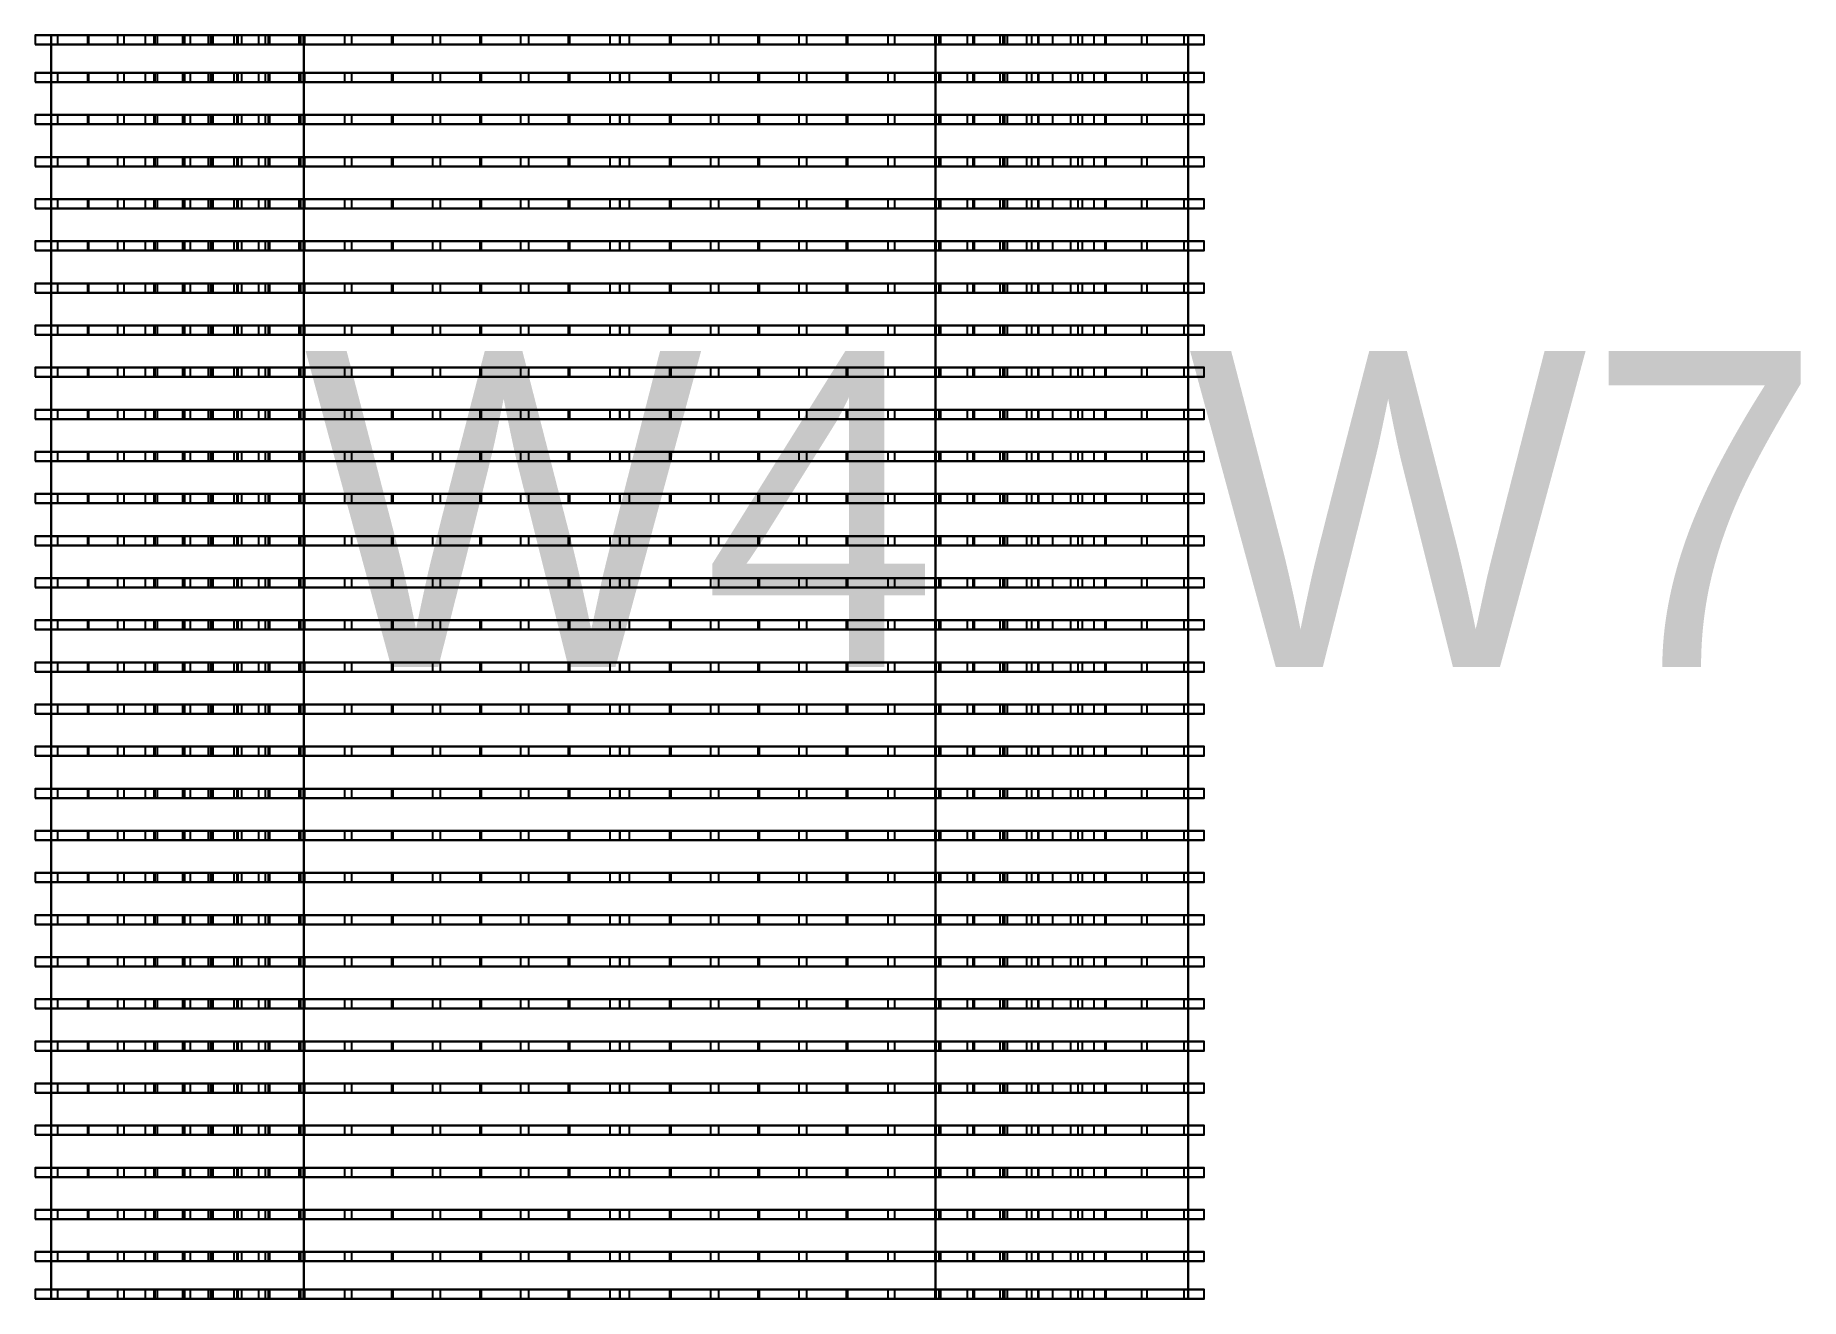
# Model space of a CAD drawing. Header units: inches. Extents: x -140 to 530, y -422 to 58.
import ezdxf

# ---------------------------------------------------------------- set-up
doc = ezdxf.new("R2010")
doc.units = ezdxf.units.IN
doc.header["$MEASUREMENT"] = 0
doc.layers.add('n1', color=9, linetype='CONTINUOUS')
doc.layers.add('RT1', color=7, linetype='CONTINUOUS')

msp = doc.modelspace()

# ---------------------------------------------------------------- texts
at = {"layer": 'n1t'}
for s, p in [('W4', (-38.25, -182.43, 117.94)), ('W7', (297.75, -182.43, 117.94))]:
    msp.add_text(s, height=120, dxfattribs=at).set_placement(p)

# ---------------------------------------------------------------- linework, layer by layer
at = {"layer": 'n1'}
for points in [[(-38.25, 57.57), (-38.25, -422.43), (-134.25, -422.43), (-134.25, 57.57)], [(-134.25, -422.43, 96), (-134.25, 57.57, 96), (-134.25, 57.57), (-134.25, -422.43)], [(-38.25, -422.43, 114), (-38.25, 57.57, 114), (-134.25, 57.57, 114), (-134.25, -422.43, 114)], [(-134.25, 57.57, 18), (-134.25, -422.43, 18), (-134.25, -422.43, 114), (-134.25, 57.57, 114)], [(-38.25, 57.57, 114), (-38.25, 57.57), (-134.25, 57.57), (-134.25, 57.57, 114)], [(-134.25, -38.43), (-134.25, -38.43, 114), (-134.25, 57.57, 114), (-134.25, 57.57)], [(-38.25, 57.57, 96), (-38.25, -422.43, 96), (-38.25, -422.43), (-38.25, 57.57)], [(-38.25, -422.43, 18), (-38.25, 57.57, 18), (-38.25, 57.57, 114), (-38.25, -422.43, 114)], [(-38.25, -38.43, 114), (-38.25, -38.43), (-38.25, 57.57), (-38.25, 57.57, 114)], [(297.75, 57.57), (297.75, -422.43), (201.75, -422.43), (201.75, 57.57)], [(201.75, -422.43, 96), (201.75, 57.57, 96), (201.75, 57.57), (201.75, -422.43)], [(297.75, -422.43, 114), (297.75, 57.57, 114), (201.75, 57.57, 114), (201.75, -422.43, 114)], [(201.75, 57.57, 18), (201.75, -422.43, 18), (201.75, -422.43, 114), (201.75, 57.57, 114)], [(297.75, 57.57, 114), (297.75, 57.57), (201.75, 57.57), (201.75, 57.57, 114)], [(201.75, -38.43), (201.75, -38.43, 114), (201.75, 57.57, 114), (201.75, 57.57)], [(297.75, 57.57, 96), (297.75, -422.43, 96), (297.75, -422.43), (297.75, 57.57)], [(297.75, -422.43, 18), (297.75, 57.57, 18), (297.75, 57.57, 114), (297.75, -422.43, 114)], [(297.75, -38.43, 114), (297.75, -38.43), (297.75, 57.57), (297.75, 57.57, 114)], [(-134.25, -326.43, 114), (-134.25, -326.43), (-134.25, -422.43), (-134.25, -422.43, 114)], [(-38.25, -326.43), (-38.25, -326.43, 114), (-38.25, -422.43, 114), (-38.25, -422.43)], [(201.75, -326.43, 114), (201.75, -326.43), (201.75, -422.43), (201.75, -422.43, 114)], [(297.75, -326.43), (297.75, -326.43, 114), (297.75, -422.43, 114), (297.75, -422.43)], [(-38.25, -422.43), (-38.25, -422.43, 114), (-134.25, -422.43, 114), (-134.25, -422.43)], [(297.75, -422.43), (297.75, -422.43, 114), (201.75, -422.43, 114), (201.75, -422.43)]]:
    msp.add_3dface(points, dxfattribs=at)
at = {"layer": 'RT1'}
for points in [[(-140.25, 54.03, 118), (81.74, 54.03, 191.98), (81.74, 57.58, 191.98), (-140.25, 57.58, 118)], [(-140.25, 57.58, 118), (81.74, 57.58, 191.98), (82.2, 57.58, 190.59), (-139.79, 57.58, 116.62)], [(-140.25, 54.03, 118), (-139.79, 54.03, 116.62), (82.2, 54.03, 190.59), (81.74, 54.03, 191.98)], [(-134.25, 54.03, 114.04), (-134.25, 54.03, 120), (-134.25, 57.58, 120), (-134.25, 57.58, 114.04)], [(-134.25, 57.58, 114.04), (-134.25, 57.58, 120), (-132.79, 57.58, 120), (-132.79, 57.58, 114.04)], [(-134.25, 54.03, 114.04), (-132.79, 54.03, 114.04), (-132.79, 54.03, 120), (-134.25, 54.03, 120)], [(-134.21, 57.58, 114), (-38.35, 57.58, 114), (-38.35, 54.03, 114), (-134.21, 54.03, 114)], [(-134.21, 57.58, 114), (-134.21, 57.58, 115.46), (-38.35, 57.58, 115.46), (-38.35, 57.58, 114)], [(-134.21, 54.03, 114), (-38.35, 54.03, 114), (-38.35, 54.03, 115.46), (-134.21, 54.03, 115.46)], [(-131.85, 57.58, 120.8), (-120.34, 57.58, 115.37), (-120.96, 57.58, 114.05), (-132.47, 57.58, 119.48)], [(-131.85, 54.03, 120.8), (-132.47, 54.03, 119.48), (-120.96, 54.03, 114.05), (-120.34, 54.03, 115.37)], [(-131.85, 54.03, 120.8), (-120.34, 54.03, 115.37), (-120.34, 57.58, 115.37), (-131.85, 57.58, 120.8)], [(-120.04, 54.03, 114.94), (-108.84, 54.03, 128.47), (-108.84, 57.58, 128.47), (-120.04, 57.58, 114.94)], [(-120.04, 57.58, 114.94), (-108.84, 57.58, 128.47), (-107.72, 57.58, 127.54), (-118.92, 57.58, 114.01)], [(-120.04, 54.03, 114.94), (-118.92, 54.03, 114.01), (-107.72, 54.03, 127.54), (-108.84, 54.03, 128.47)], [(-106.64, 57.58, 129.2), (-95.1, 57.58, 114.92), (-96.24, 57.58, 114), (-107.78, 57.58, 128.28)], [(-106.64, 54.03, 129.2), (-107.78, 54.03, 128.28), (-96.24, 54.03, 114), (-95.1, 54.03, 114.92)], [(-106.64, 54.03, 129.2), (-95.1, 54.03, 114.92), (-95.1, 57.58, 114.92), (-106.64, 57.58, 129.2)], [(-98.5, 54.03, 131.94), (-38.37, 54.03, 131.94), (-38.37, 57.58, 131.94), (-98.5, 57.58, 131.94)], [(-98.5, 57.58, 131.94), (-38.37, 57.58, 131.94), (-38.37, 57.58, 130.48), (-98.5, 57.58, 130.48)], [(-98.5, 54.03, 131.94), (-98.5, 54.03, 130.48), (-38.37, 54.03, 130.48), (-38.37, 54.03, 131.94)], [(-94.8, 54.03, 114.76), (-84.23, 54.03, 131.94), (-84.23, 57.58, 131.94), (-94.8, 57.58, 114.76)], [(-94.8, 57.58, 114.76), (-84.23, 57.58, 131.94), (-82.99, 57.58, 131.17), (-93.56, 57.58, 114)], [(-94.8, 54.03, 114.76), (-93.56, 54.03, 114), (-82.99, 54.03, 131.17), (-84.23, 54.03, 131.94)], [(-93.87, 57.58, 132), (257.37, 57.58, 132), (257.37, 54.03, 132), (-93.87, 54.03, 132)], [(-93.87, 57.58, 132), (-93.87, 57.58, 133.46), (257.37, 57.58, 133.46), (257.37, 57.58, 132)], [(-93.87, 54.03, 132), (257.37, 54.03, 132), (257.37, 54.03, 133.46), (-93.87, 54.03, 133.46)], [(-83.54, 54.03, 133.15), (-74.5, 54.03, 139.96), (-74.5, 57.58, 139.96), (-83.54, 57.58, 133.15)], [(-83.54, 57.58, 133.15), (-74.5, 57.58, 139.96), (-73.62, 57.58, 138.8), (-82.67, 57.58, 131.99)], [(-83.54, 54.03, 133.15), (-82.67, 54.03, 131.99), (-73.62, 54.03, 138.8), (-74.5, 54.03, 139.96)], [(-81.44, 57.58, 131.96), (-73.62, 57.58, 114.6), (-74.94, 57.58, 114), (-82.77, 57.58, 131.36)], [(-81.44, 54.03, 131.96), (-82.77, 54.03, 131.36), (-74.94, 54.03, 114), (-73.62, 54.03, 114.6)], [(-81.44, 54.03, 131.96), (-73.62, 54.03, 114.6), (-73.62, 57.58, 114.6), (-81.44, 57.58, 131.96)], [(-72.84, 57.58, 140.46), (-63.6, 57.58, 133.14), (-64.51, 57.58, 132), (-73.75, 57.58, 139.32)], [(-72.84, 54.03, 140.46), (-73.75, 54.03, 139.32), (-64.51, 54.03, 132), (-63.6, 54.03, 133.14)], [(-73, 54.03, 114.62), (-64.67, 54.03, 131.96), (-64.67, 57.58, 131.96), (-73, 57.58, 114.62)], [(-73, 57.58, 114.62), (-64.67, 57.58, 131.96), (-63.35, 57.58, 131.33), (-71.69, 57.58, 113.99)], [(-73, 54.03, 114.62), (-71.69, 54.03, 113.99), (-63.35, 54.03, 131.33), (-64.67, 54.03, 131.96)], [(-72.84, 54.03, 140.46), (-63.6, 54.03, 133.14), (-63.6, 57.58, 133.14), (-72.84, 57.58, 140.46)], [(-63.27, 54.03, 132.74), (-55.29, 54.03, 146.32), (-55.29, 57.58, 146.32), (-63.27, 57.58, 132.74)], [(-63.27, 57.58, 132.74), (-55.29, 57.58, 146.32), (-54.03, 57.58, 145.58), (-62.02, 57.58, 132)], [(-63.27, 54.03, 132.74), (-62.02, 54.03, 132), (-54.03, 54.03, 145.58), (-55.29, 54.03, 146.32)], [(-61.91, 57.58, 131.96), (-51.64, 57.58, 114.75), (-52.89, 57.58, 114), (-63.16, 57.58, 131.21)], [(-61.91, 54.03, 131.96), (-63.16, 54.03, 131.21), (-52.89, 54.03, 114), (-51.64, 54.03, 114.75)], [(-61.91, 54.03, 131.96), (-51.64, 54.03, 114.75), (-51.64, 57.58, 114.75), (-61.91, 57.58, 131.96)], [(-52.98, 57.58, 147.08), (-39.99, 57.58, 132.99), (-41.06, 57.58, 132), (-54.05, 57.58, 146.09)], [(-52.98, 54.03, 147.08), (-54.05, 54.03, 146.09), (-41.06, 54.03, 132), (-39.99, 54.03, 132.99)], [(-52.98, 54.03, 147.08), (-39.99, 54.03, 132.99), (-39.99, 57.58, 132.99), (-52.98, 57.58, 147.08)], [(-51.29, 54.03, 114.9), (-39.44, 54.03, 129.91), (-39.44, 57.58, 129.91), (-51.29, 57.58, 114.9)], [(-51.29, 57.58, 114.9), (-39.44, 57.58, 129.91), (-38.3, 57.58, 129.01), (-50.15, 57.58, 114)], [(-51.29, 54.03, 114.9), (-50.15, 54.03, 114), (-38.3, 54.03, 129.01), (-39.44, 54.03, 129.91)], [(-38.31, 57.58, 114.04), (-39.77, 57.58, 114.04), (-39.77, 57.58, 133.42), (-38.31, 57.58, 133.42)], [(-38.31, 54.03, 114.04), (-38.31, 54.03, 133.42), (-39.77, 54.03, 133.42), (-39.77, 54.03, 114.04)], [(-38.31, 57.58, 114.04), (-38.31, 57.58, 133.42), (-38.31, 54.03, 133.42), (-38.31, 54.03, 114.04)], [(-38.05, 54.03, 132.78), (-22.66, 54.03, 157.19), (-22.66, 57.58, 157.19), (-38.05, 57.58, 132.78)], [(-38.05, 57.58, 132.78), (-22.66, 57.58, 157.19), (-21.43, 57.58, 156.41), (-36.81, 57.58, 132)], [(-38.05, 54.03, 132.78), (-36.81, 54.03, 132), (-21.43, 54.03, 156.41), (-22.66, 54.03, 157.19)], [(-20.18, 57.58, 158.01), (-4.79, 57.58, 132.77), (-6.03, 57.58, 132.02), (-21.43, 57.58, 157.25)], [(-20.18, 54.03, 158.01), (-21.43, 54.03, 157.25), (-6.03, 54.03, 132.02), (-4.79, 54.03, 132.77)], [(-20.18, 54.03, 158.01), (-4.79, 54.03, 132.77), (-4.79, 57.58, 132.77), (-20.18, 57.58, 158.01)], [(-4.4, 54.03, 132.58), (10.73, 54.03, 168.31), (10.73, 57.58, 168.31), (-4.4, 57.58, 132.58)], [(-4.4, 57.58, 132.58), (10.73, 57.58, 168.31), (12.08, 57.58, 167.75), (-3.05, 57.58, 132.01)], [(-4.4, 54.03, 132.58), (-3.05, 54.03, 132.01), (12.08, 54.03, 167.75), (10.73, 54.03, 168.31)], [(13.52, 57.58, 169.24), (28.75, 57.58, 132.57), (27.4, 57.58, 132.01), (12.18, 57.58, 168.68)], [(13.52, 54.03, 169.24), (12.18, 54.03, 168.68), (27.4, 54.03, 132.01), (28.75, 54.03, 132.57)], [(13.52, 54.03, 169.24), (28.75, 54.03, 132.57), (28.75, 57.58, 132.57), (13.52, 57.58, 169.24)], [(29.18, 54.03, 132.45), (44.21, 54.03, 179.47), (44.21, 57.58, 179.47), (29.18, 57.58, 132.45)], [(29.18, 57.58, 132.45), (44.21, 57.58, 179.47), (45.6, 57.58, 179.03), (30.57, 57.58, 132.01)], [(29.18, 54.03, 132.45), (30.57, 54.03, 132.01), (45.6, 54.03, 179.03), (44.21, 54.03, 179.47)], [(47.16, 57.58, 180.43), (62.29, 57.58, 132.45), (60.9, 57.58, 132.01), (45.78, 57.58, 179.99)], [(47.16, 54.03, 180.43), (45.78, 54.03, 179.99), (60.9, 54.03, 132.01), (62.29, 54.03, 132.45)], [(47.16, 54.03, 180.43), (62.29, 54.03, 132.45), (62.29, 57.58, 132.45), (47.16, 57.58, 180.43)], [(62.74, 54.03, 132.37), (78.17, 54.03, 190.79), (78.17, 57.58, 190.79), (62.74, 57.58, 132.37)], [(62.74, 57.58, 132.37), (78.17, 57.58, 190.79), (79.58, 57.58, 190.41), (64.15, 57.58, 132)], [(62.74, 54.03, 132.37), (64.15, 54.03, 132), (79.58, 54.03, 190.41), (78.17, 54.03, 190.79)], [(81.74, 57.58, 191.98), (303.75, 57.58, 118), (303.29, 57.58, 116.62), (81.28, 57.58, 190.59)], [(81.74, 54.03, 191.98), (81.28, 54.03, 190.59), (303.29, 54.03, 116.62), (303.75, 54.03, 118)], [(81.74, 54.03, 191.98), (303.75, 54.03, 118), (303.75, 57.58, 118), (81.74, 57.58, 191.98)], [(85.32, 57.58, 190.79), (100.75, 57.58, 132.37), (99.34, 57.58, 132), (83.91, 57.58, 190.41)], [(85.32, 54.03, 190.79), (83.91, 54.03, 190.41), (99.34, 54.03, 132), (100.75, 54.03, 132.37)], [(85.32, 54.03, 190.79), (100.75, 54.03, 132.37), (100.75, 57.58, 132.37), (85.32, 57.58, 190.79)], [(101.2, 54.03, 132.45), (116.33, 54.03, 180.43), (116.33, 57.58, 180.43), (101.2, 57.58, 132.45)], [(101.2, 57.58, 132.45), (116.33, 57.58, 180.43), (117.72, 57.58, 179.99), (102.59, 57.58, 132.01)], [(101.2, 54.03, 132.45), (102.59, 54.03, 132.01), (117.72, 54.03, 179.99), (116.33, 54.03, 180.43)], [(119.28, 57.58, 179.47), (134.31, 57.58, 132.45), (132.92, 57.58, 132.01), (117.89, 57.58, 179.02)], [(119.28, 54.03, 179.47), (117.89, 54.03, 179.02), (132.92, 54.03, 132.01), (134.31, 54.03, 132.45)], [(119.28, 54.03, 179.47), (134.31, 54.03, 132.45), (134.31, 57.58, 132.45), (119.28, 57.58, 179.47)], [(134.75, 54.03, 132.57), (149.98, 54.03, 169.24), (149.98, 57.58, 169.24), (134.75, 57.58, 132.57)], [(134.75, 57.58, 132.57), (149.98, 57.58, 169.24), (151.32, 57.58, 168.68), (136.09, 57.58, 132.01)], [(134.75, 54.03, 132.57), (136.09, 54.03, 132.01), (151.32, 54.03, 168.68), (149.98, 54.03, 169.24)], [(152.76, 57.58, 168.31), (167.9, 57.58, 132.58), (166.55, 57.58, 132.01), (151.42, 57.58, 167.74)], [(152.76, 54.03, 168.31), (151.42, 54.03, 167.74), (166.55, 54.03, 132.01), (167.9, 54.03, 132.58)], [(152.76, 54.03, 168.31), (167.9, 54.03, 132.58), (167.9, 57.58, 132.58), (152.76, 57.58, 168.31)], [(168.28, 54.03, 132.77), (183.68, 54.03, 158.01), (183.68, 57.58, 158.01), (168.28, 57.58, 132.77)], [(168.28, 57.58, 132.77), (183.68, 57.58, 158.01), (184.93, 57.58, 157.25), (169.53, 57.58, 132.02)], [(168.28, 54.03, 132.77), (169.53, 54.03, 132.02), (184.93, 54.03, 157.25), (183.68, 54.03, 158.01)], [(186.16, 57.58, 157.18), (201.58, 57.58, 132.78), (200.35, 57.58, 132), (184.93, 57.58, 156.41)], [(186.16, 54.03, 157.18), (184.93, 54.03, 156.41), (200.35, 54.03, 132), (201.58, 54.03, 132.78)], [(186.16, 54.03, 157.18), (201.58, 54.03, 132.78), (201.58, 57.58, 132.78), (186.16, 57.58, 157.18)], [(201.81, 57.58, 133.42), (201.81, 57.58, 114.04), (201.81, 54.03, 114.04), (201.81, 54.03, 133.42)], [(201.81, 57.58, 133.42), (203.27, 57.58, 133.42), (203.27, 57.58, 114.04), (201.81, 57.58, 114.04)], [(201.81, 54.03, 131.94), (262, 54.03, 131.94), (262, 57.58, 131.94), (201.81, 57.58, 131.94)], [(201.81, 57.58, 131.94), (262, 57.58, 131.94), (262, 57.58, 130.48), (201.81, 57.58, 130.48)], [(202.92, 57.58, 130.04), (215.97, 57.58, 114.95), (214.87, 57.58, 114), (201.81, 57.58, 129.09)], [(201.81, 54.03, 133.42), (201.81, 54.03, 114.04), (203.27, 54.03, 114.04), (203.27, 54.03, 133.42)], [(201.81, 54.03, 131.94), (201.81, 54.03, 130.48), (262, 54.03, 130.48), (262, 54.03, 131.94)], [(202.92, 54.03, 130.04), (201.81, 54.03, 129.09), (214.87, 54.03, 114), (215.97, 54.03, 114.95)], [(201.85, 57.58, 114), (297.71, 57.58, 114), (297.71, 54.03, 114), (201.85, 54.03, 114)], [(201.85, 57.58, 114), (201.85, 57.58, 115.46), (297.71, 57.58, 115.46), (297.71, 57.58, 114)], [(201.85, 54.03, 114), (297.71, 54.03, 114), (297.71, 54.03, 115.46), (201.85, 54.03, 115.46)], [(202.92, 54.03, 130.04), (215.97, 54.03, 114.95), (215.97, 57.58, 114.95), (202.92, 57.58, 130.04)], [(203.61, 54.03, 132.82), (213.85, 54.03, 147.96), (213.85, 57.58, 147.96), (203.61, 57.58, 132.82)], [(203.61, 57.58, 132.82), (213.85, 57.58, 147.96), (215.05, 57.58, 147.14), (204.81, 57.58, 132)], [(203.61, 54.03, 132.82), (204.81, 54.03, 132), (215.05, 54.03, 147.14), (213.85, 54.03, 147.96)], [(216.43, 57.58, 147.1), (227.41, 57.58, 132.89), (226.26, 57.58, 132), (215.28, 57.58, 146.21)], [(216.43, 54.03, 147.1), (215.28, 54.03, 146.21), (226.26, 54.03, 132), (227.41, 54.03, 132.89)], [(216.16, 54.03, 114.74), (226.33, 54.03, 131.96), (226.33, 57.58, 131.96), (216.16, 57.58, 114.74)], [(216.16, 57.58, 114.74), (226.33, 57.58, 131.96), (227.59, 57.58, 131.22), (217.42, 57.58, 114)], [(216.16, 54.03, 114.74), (217.42, 54.03, 114), (227.59, 54.03, 131.22), (226.33, 54.03, 131.96)], [(216.43, 54.03, 147.1), (227.41, 54.03, 132.89), (227.41, 57.58, 132.89), (216.43, 57.58, 147.1)], [(228.92, 57.58, 131.96), (240.74, 57.58, 114.83), (239.54, 57.58, 114), (227.72, 57.58, 131.13)], [(228.92, 54.03, 131.96), (227.72, 54.03, 131.13), (239.54, 54.03, 114), (240.74, 54.03, 114.83)], [(227.92, 54.03, 133.1), (236.38, 54.03, 140.45), (236.38, 57.58, 140.45), (227.92, 57.58, 133.1)], [(227.92, 57.58, 133.1), (236.38, 57.58, 140.45), (237.33, 57.58, 139.35), (228.88, 57.58, 132)], [(227.92, 54.03, 133.1), (228.88, 54.03, 132), (237.33, 54.03, 139.35), (236.38, 54.03, 140.45)], [(228.92, 54.03, 131.96), (240.74, 54.03, 114.83), (240.74, 57.58, 114.83), (228.92, 57.58, 131.96)], [(238.16, 57.58, 139.9), (246.24, 57.58, 133.1), (245.31, 57.58, 131.99), (237.22, 57.58, 138.78)], [(238.16, 54.03, 139.9), (237.22, 54.03, 138.78), (245.31, 54.03, 131.99), (246.24, 54.03, 133.1)], [(238.16, 54.03, 139.9), (246.24, 54.03, 133.1), (246.24, 57.58, 133.1), (238.16, 57.58, 139.9)], [(240.88, 54.03, 114.86), (253.13, 54.03, 131.96), (253.13, 57.58, 131.96), (240.88, 57.58, 114.86)], [(240.88, 57.58, 114.86), (253.13, 57.58, 131.96), (254.31, 57.58, 131.11), (242.07, 57.58, 114.01)], [(240.88, 54.03, 114.86), (242.07, 54.03, 114.01), (254.31, 54.03, 131.11), (253.13, 54.03, 131.96)], [(255.78, 57.58, 131.96), (266.18, 57.58, 114.74), (264.93, 57.58, 113.99), (254.53, 57.58, 131.21)], [(255.78, 54.03, 131.96), (254.53, 54.03, 131.21), (264.93, 54.03, 113.99), (266.18, 54.03, 114.74)], [(255.78, 54.03, 131.96), (266.18, 54.03, 114.74), (266.18, 57.58, 114.74), (255.78, 57.58, 131.96)], [(266.38, 54.03, 115.15), (280.09, 54.03, 125.88), (280.09, 57.58, 125.88), (266.38, 57.58, 115.15)], [(266.38, 57.58, 115.15), (280.09, 57.58, 125.88), (280.99, 57.58, 124.74), (267.28, 57.58, 114)], [(266.38, 54.03, 115.15), (267.28, 54.03, 114), (280.99, 54.03, 124.74), (280.09, 54.03, 125.88)], [(281.94, 57.58, 125.31), (296.19, 57.58, 115.19), (295.35, 57.58, 114), (281.09, 57.58, 124.13)], [(281.94, 54.03, 125.31), (281.09, 54.03, 124.13), (295.35, 54.03, 114), (296.19, 54.03, 115.19)], [(281.94, 54.03, 125.31), (296.19, 54.03, 115.19), (296.19, 57.58, 115.19), (281.94, 57.58, 125.31)], [(297.75, 57.58, 114.04), (296.29, 57.58, 114.04), (296.29, 57.58, 120), (297.75, 57.58, 120)], [(297.75, 54.03, 114.04), (297.75, 54.03, 120), (296.29, 54.03, 120), (296.29, 54.03, 114.04)], [(297.75, 57.58, 114.04), (297.75, 57.58, 120), (297.75, 54.03, 120), (297.75, 54.03, 114.04)], [(-140.25, 39.79, 118), (81.74, 39.79, 191.98), (81.74, 43.33, 191.98), (-140.25, 43.33, 118)], [(-140.25, 43.33, 118), (81.74, 43.33, 191.98), (82.2, 43.33, 190.59), (-139.79, 43.33, 116.62)], [(-134.25, 39.79, 114.04), (-134.25, 39.79, 120), (-134.25, 43.33, 120), (-134.25, 43.33, 114.04)], [(-134.25, 43.33, 114.04), (-134.25, 43.33, 120), (-132.79, 43.33, 120), (-132.79, 43.33, 114.04)], [(-134.21, 43.33, 114), (-38.35, 43.33, 114), (-38.35, 39.79, 114), (-134.21, 39.79, 114)], [(-134.21, 43.33, 114), (-134.21, 43.33, 115.46), (-38.35, 43.33, 115.46), (-38.35, 43.33, 114)], [(-131.85, 43.33, 120.8), (-120.34, 43.33, 115.37), (-120.96, 43.33, 114.05), (-132.47, 43.33, 119.48)], [(-131.85, 39.79, 120.8), (-120.34, 39.79, 115.37), (-120.34, 43.33, 115.37), (-131.85, 43.33, 120.8)], [(-120.04, 39.79, 114.94), (-108.84, 39.79, 128.47), (-108.84, 43.33, 128.47), (-120.04, 43.33, 114.94)], [(-120.04, 43.33, 114.94), (-108.84, 43.33, 128.47), (-107.72, 43.33, 127.54), (-118.92, 43.33, 114.01)], [(-106.64, 43.33, 129.2), (-95.1, 43.33, 114.92), (-96.24, 43.33, 114), (-107.78, 43.33, 128.28)], [(-106.64, 39.79, 129.2), (-95.1, 39.79, 114.92), (-95.1, 43.33, 114.92), (-106.64, 43.33, 129.2)], [(-98.5, 39.79, 131.94), (-38.37, 39.79, 131.94), (-38.37, 43.33, 131.94), (-98.5, 43.33, 131.94)], [(-98.5, 43.33, 131.94), (-38.37, 43.33, 131.94), (-38.37, 43.33, 130.48), (-98.5, 43.33, 130.48)], [(-94.8, 39.79, 114.76), (-84.23, 39.79, 131.94), (-84.23, 43.33, 131.94), (-94.8, 43.33, 114.76)], [(-94.8, 43.33, 114.76), (-84.23, 43.33, 131.94), (-82.99, 43.33, 131.17), (-93.56, 43.33, 114)], [(-93.87, 43.33, 132), (257.37, 43.33, 132), (257.37, 39.79, 132), (-93.87, 39.79, 132)], [(-93.87, 43.33, 132), (-93.87, 43.33, 133.46), (257.37, 43.33, 133.46), (257.37, 43.33, 132)], [(-83.54, 39.79, 133.15), (-74.5, 39.79, 139.96), (-74.5, 43.33, 139.96), (-83.54, 43.33, 133.15)], [(-83.54, 43.33, 133.15), (-74.5, 43.33, 139.96), (-73.62, 43.33, 138.8), (-82.67, 43.33, 131.99)], [(-81.44, 43.33, 131.96), (-73.62, 43.33, 114.6), (-74.94, 43.33, 114), (-82.77, 43.33, 131.36)], [(-81.44, 39.79, 131.96), (-73.62, 39.79, 114.6), (-73.62, 43.33, 114.6), (-81.44, 43.33, 131.96)], [(-72.84, 43.33, 140.46), (-63.6, 43.33, 133.14), (-64.51, 43.33, 132), (-73.75, 43.33, 139.32)], [(-73, 39.79, 114.62), (-64.67, 39.79, 131.96), (-64.67, 43.33, 131.96), (-73, 43.33, 114.62)], [(-73, 43.33, 114.62), (-64.67, 43.33, 131.96), (-63.35, 43.33, 131.33), (-71.69, 43.33, 113.99)], [(-72.84, 39.79, 140.46), (-63.6, 39.79, 133.14), (-63.6, 43.33, 133.14), (-72.84, 43.33, 140.46)], [(-63.27, 39.79, 132.74), (-55.29, 39.79, 146.32), (-55.29, 43.33, 146.32), (-63.27, 43.33, 132.74)], [(-63.27, 43.33, 132.74), (-55.29, 43.33, 146.32), (-54.03, 43.33, 145.58), (-62.02, 43.33, 132)], [(-61.91, 43.33, 131.96), (-51.64, 43.33, 114.75), (-52.89, 43.33, 114), (-63.16, 43.33, 131.21)], [(-61.91, 39.79, 131.96), (-51.64, 39.79, 114.75), (-51.64, 43.33, 114.75), (-61.91, 43.33, 131.96)], [(-52.98, 43.33, 147.08), (-39.99, 43.33, 132.99), (-41.06, 43.33, 132), (-54.05, 43.33, 146.09)], [(-52.98, 39.79, 147.08), (-39.99, 39.79, 132.99), (-39.99, 43.33, 132.99), (-52.98, 43.33, 147.08)], [(-51.29, 39.79, 114.9), (-39.44, 39.79, 129.91), (-39.44, 43.33, 129.91), (-51.29, 43.33, 114.9)], [(-51.29, 43.33, 114.9), (-39.44, 43.33, 129.91), (-38.3, 43.33, 129.01), (-50.15, 43.33, 114)], [(-38.31, 43.33, 114.04), (-39.77, 43.33, 114.04), (-39.77, 43.33, 133.42), (-38.31, 43.33, 133.42)], [(-38.31, 43.33, 114.04), (-38.31, 43.33, 133.42), (-38.31, 39.79, 133.42), (-38.31, 39.79, 114.04)], [(-38.05, 39.79, 132.78), (-22.66, 39.79, 157.19), (-22.66, 43.33, 157.19), (-38.05, 43.33, 132.78)], [(-38.05, 43.33, 132.78), (-22.66, 43.33, 157.19), (-21.43, 43.33, 156.41), (-36.81, 43.33, 132)], [(-20.18, 43.33, 158.01), (-4.79, 43.33, 132.77), (-6.03, 43.33, 132.02), (-21.43, 43.33, 157.25)], [(-20.18, 39.79, 158.01), (-4.79, 39.79, 132.77), (-4.79, 43.33, 132.77), (-20.18, 43.33, 158.01)], [(-4.4, 39.79, 132.58), (10.73, 39.79, 168.31), (10.73, 43.33, 168.31), (-4.4, 43.33, 132.58)], [(-4.4, 43.33, 132.58), (10.73, 43.33, 168.31), (12.08, 43.33, 167.75), (-3.05, 43.33, 132.01)], [(13.52, 43.33, 169.24), (28.75, 43.33, 132.57), (27.4, 43.33, 132.01), (12.18, 43.33, 168.68)], [(13.52, 39.79, 169.24), (28.75, 39.79, 132.57), (28.75, 43.33, 132.57), (13.52, 43.33, 169.24)], [(29.18, 39.79, 132.45), (44.21, 39.79, 179.47), (44.21, 43.33, 179.47), (29.18, 43.33, 132.45)], [(29.18, 43.33, 132.45), (44.21, 43.33, 179.47), (45.6, 43.33, 179.03), (30.57, 43.33, 132.01)], [(47.16, 43.33, 180.43), (62.29, 43.33, 132.45), (60.9, 43.33, 132.01), (45.78, 43.33, 179.99)], [(47.16, 39.79, 180.43), (62.29, 39.79, 132.45), (62.29, 43.33, 132.45), (47.16, 43.33, 180.43)], [(62.74, 39.79, 132.37), (78.17, 39.79, 190.79), (78.17, 43.33, 190.79), (62.74, 43.33, 132.37)], [(62.74, 43.33, 132.37), (78.17, 43.33, 190.79), (79.58, 43.33, 190.41), (64.15, 43.33, 132)], [(81.74, 43.33, 191.98), (303.75, 43.33, 118), (303.29, 43.33, 116.62), (81.28, 43.33, 190.59)], [(81.74, 39.79, 191.98), (303.75, 39.79, 118), (303.75, 43.33, 118), (81.74, 43.33, 191.98)], [(85.32, 43.33, 190.79), (100.75, 43.33, 132.37), (99.34, 43.33, 132), (83.91, 43.33, 190.41)], [(85.32, 39.79, 190.79), (100.75, 39.79, 132.37), (100.75, 43.33, 132.37), (85.32, 43.33, 190.79)], [(101.2, 39.79, 132.45), (116.33, 39.79, 180.43), (116.33, 43.33, 180.43), (101.2, 43.33, 132.45)], [(101.2, 43.33, 132.45), (116.33, 43.33, 180.43), (117.72, 43.33, 179.99), (102.59, 43.33, 132.01)], [(119.28, 43.33, 179.47), (134.31, 43.33, 132.45), (132.92, 43.33, 132.01), (117.89, 43.33, 179.02)], [(119.28, 39.79, 179.47), (134.31, 39.79, 132.45), (134.31, 43.33, 132.45), (119.28, 43.33, 179.47)], [(134.75, 39.79, 132.57), (149.98, 39.79, 169.24), (149.98, 43.33, 169.24), (134.75, 43.33, 132.57)], [(134.75, 43.33, 132.57), (149.98, 43.33, 169.24), (151.32, 43.33, 168.68), (136.09, 43.33, 132.01)], [(152.76, 43.33, 168.31), (167.9, 43.33, 132.58), (166.55, 43.33, 132.01), (151.42, 43.33, 167.74)], [(152.76, 39.79, 168.31), (167.9, 39.79, 132.58), (167.9, 43.33, 132.58), (152.76, 43.33, 168.31)], [(168.28, 39.79, 132.77), (183.68, 39.79, 158.01), (183.68, 43.33, 158.01), (168.28, 43.33, 132.77)], [(168.28, 43.33, 132.77), (183.68, 43.33, 158.01), (184.93, 43.33, 157.25), (169.53, 43.33, 132.02)], [(186.16, 43.33, 157.18), (201.58, 43.33, 132.78), (200.35, 43.33, 132), (184.93, 43.33, 156.41)], [(186.16, 39.79, 157.18), (201.58, 39.79, 132.78), (201.58, 43.33, 132.78), (186.16, 43.33, 157.18)], [(201.81, 43.33, 133.42), (201.81, 43.33, 114.04), (201.81, 39.79, 114.04), (201.81, 39.79, 133.42)], [(201.81, 43.33, 133.42), (203.27, 43.33, 133.42), (203.27, 43.33, 114.04), (201.81, 43.33, 114.04)], [(201.81, 39.79, 131.94), (262, 39.79, 131.94), (262, 43.33, 131.94), (201.81, 43.33, 131.94)], [(201.81, 43.33, 131.94), (262, 43.33, 131.94), (262, 43.33, 130.48), (201.81, 43.33, 130.48)], [(202.92, 43.33, 130.04), (215.97, 43.33, 114.95), (214.87, 43.33, 114), (201.81, 43.33, 129.09)], [(201.85, 43.33, 114), (297.71, 43.33, 114), (297.71, 39.79, 114), (201.85, 39.79, 114)], [(201.85, 43.33, 114), (201.85, 43.33, 115.46), (297.71, 43.33, 115.46), (297.71, 43.33, 114)], [(202.92, 39.79, 130.04), (215.97, 39.79, 114.95), (215.97, 43.33, 114.95), (202.92, 43.33, 130.04)], [(203.61, 39.79, 132.82), (213.85, 39.79, 147.96), (213.85, 43.33, 147.96), (203.61, 43.33, 132.82)], [(203.61, 43.33, 132.82), (213.85, 43.33, 147.96), (215.05, 43.33, 147.14), (204.81, 43.33, 132)], [(216.43, 43.33, 147.1), (227.41, 43.33, 132.89), (226.26, 43.33, 132), (215.28, 43.33, 146.21)], [(216.16, 39.79, 114.74), (226.33, 39.79, 131.96), (226.33, 43.33, 131.96), (216.16, 43.33, 114.74)], [(216.16, 43.33, 114.74), (226.33, 43.33, 131.96), (227.59, 43.33, 131.22), (217.42, 43.33, 114)], [(216.43, 39.79, 147.1), (227.41, 39.79, 132.89), (227.41, 43.33, 132.89), (216.43, 43.33, 147.1)], [(228.92, 43.33, 131.96), (240.74, 43.33, 114.83), (239.54, 43.33, 114), (227.72, 43.33, 131.13)], [(227.92, 39.79, 133.1), (236.38, 39.79, 140.45), (236.38, 43.33, 140.45), (227.92, 43.33, 133.1)], [(227.92, 43.33, 133.1), (236.38, 43.33, 140.45), (237.33, 43.33, 139.35), (228.88, 43.33, 132)], [(228.92, 39.79, 131.96), (240.74, 39.79, 114.83), (240.74, 43.33, 114.83), (228.92, 43.33, 131.96)], [(238.16, 43.33, 139.9), (246.24, 43.33, 133.1), (245.31, 43.33, 131.99), (237.22, 43.33, 138.78)], [(238.16, 39.79, 139.9), (246.24, 39.79, 133.1), (246.24, 43.33, 133.1), (238.16, 43.33, 139.9)], [(240.88, 39.79, 114.86), (253.13, 39.79, 131.96), (253.13, 43.33, 131.96), (240.88, 43.33, 114.86)], [(240.88, 43.33, 114.86), (253.13, 43.33, 131.96), (254.31, 43.33, 131.11), (242.07, 43.33, 114.01)], [(255.78, 43.33, 131.96), (266.18, 43.33, 114.74), (264.93, 43.33, 113.99), (254.53, 43.33, 131.21)], [(255.78, 39.79, 131.96), (266.18, 39.79, 114.74), (266.18, 43.33, 114.74), (255.78, 43.33, 131.96)], [(266.38, 39.79, 115.15), (280.09, 39.79, 125.88), (280.09, 43.33, 125.88), (266.38, 43.33, 115.15)], [(266.38, 43.33, 115.15), (280.09, 43.33, 125.88), (280.99, 43.33, 124.74), (267.28, 43.33, 114)], [(281.94, 43.33, 125.31), (296.19, 43.33, 115.19), (295.35, 43.33, 114), (281.09, 43.33, 124.13)], [(281.94, 39.79, 125.31), (296.19, 39.79, 115.19), (296.19, 43.33, 115.19), (281.94, 43.33, 125.31)], [(297.75, 43.33, 114.04), (296.29, 43.33, 114.04), (296.29, 43.33, 120), (297.75, 43.33, 120)], [(297.75, 43.33, 114.04), (297.75, 43.33, 120), (297.75, 39.79, 120), (297.75, 39.79, 114.04)], [(-140.25, 39.79, 118), (-139.79, 39.79, 116.62), (82.2, 39.79, 190.59), (81.74, 39.79, 191.98)], [(-134.25, 39.79, 114.04), (-132.79, 39.79, 114.04), (-132.79, 39.79, 120), (-134.25, 39.79, 120)], [(-134.21, 39.79, 114), (-38.35, 39.79, 114), (-38.35, 39.79, 115.46), (-134.21, 39.79, 115.46)], [(-131.85, 39.79, 120.8), (-132.47, 39.79, 119.48), (-120.96, 39.79, 114.05), (-120.34, 39.79, 115.37)], [(-120.04, 39.79, 114.94), (-118.92, 39.79, 114.01), (-107.72, 39.79, 127.54), (-108.84, 39.79, 128.47)], [(-106.64, 39.79, 129.2), (-107.78, 39.79, 128.28), (-96.24, 39.79, 114), (-95.1, 39.79, 114.92)], [(-98.5, 39.79, 131.94), (-98.5, 39.79, 130.48), (-38.37, 39.79, 130.48), (-38.37, 39.79, 131.94)], [(-94.8, 39.79, 114.76), (-93.56, 39.79, 114), (-82.99, 39.79, 131.17), (-84.23, 39.79, 131.94)], [(-93.87, 39.79, 132), (257.37, 39.79, 132), (257.37, 39.79, 133.46), (-93.87, 39.79, 133.46)], [(-83.54, 39.79, 133.15), (-82.67, 39.79, 131.99), (-73.62, 39.79, 138.8), (-74.5, 39.79, 139.96)], [(-81.44, 39.79, 131.96), (-82.77, 39.79, 131.36), (-74.94, 39.79, 114), (-73.62, 39.79, 114.6)], [(-72.84, 39.79, 140.46), (-73.75, 39.79, 139.32), (-64.51, 39.79, 132), (-63.6, 39.79, 133.14)], [(-73, 39.79, 114.62), (-71.69, 39.79, 113.99), (-63.35, 39.79, 131.33), (-64.67, 39.79, 131.96)], [(-63.27, 39.79, 132.74), (-62.02, 39.79, 132), (-54.03, 39.79, 145.58), (-55.29, 39.79, 146.32)], [(-61.91, 39.79, 131.96), (-63.16, 39.79, 131.21), (-52.89, 39.79, 114), (-51.64, 39.79, 114.75)], [(-52.98, 39.79, 147.08), (-54.05, 39.79, 146.09), (-41.06, 39.79, 132), (-39.99, 39.79, 132.99)], [(-51.29, 39.79, 114.9), (-50.15, 39.79, 114), (-38.3, 39.79, 129.01), (-39.44, 39.79, 129.91)], [(-38.31, 39.79, 114.04), (-38.31, 39.79, 133.42), (-39.77, 39.79, 133.42), (-39.77, 39.79, 114.04)], [(-38.05, 39.79, 132.78), (-36.81, 39.79, 132), (-21.43, 39.79, 156.41), (-22.66, 39.79, 157.19)], [(-20.18, 39.79, 158.01), (-21.43, 39.79, 157.25), (-6.03, 39.79, 132.02), (-4.79, 39.79, 132.77)], [(-4.4, 39.79, 132.58), (-3.05, 39.79, 132.01), (12.08, 39.79, 167.75), (10.73, 39.79, 168.31)], [(13.52, 39.79, 169.24), (12.18, 39.79, 168.68), (27.4, 39.79, 132.01), (28.75, 39.79, 132.57)], [(29.18, 39.79, 132.45), (30.57, 39.79, 132.01), (45.6, 39.79, 179.03), (44.21, 39.79, 179.47)], [(47.16, 39.79, 180.43), (45.78, 39.79, 179.99), (60.9, 39.79, 132.01), (62.29, 39.79, 132.45)], [(62.74, 39.79, 132.37), (64.15, 39.79, 132), (79.58, 39.79, 190.41), (78.17, 39.79, 190.79)], [(81.74, 39.79, 191.98), (81.28, 39.79, 190.59), (303.29, 39.79, 116.62), (303.75, 39.79, 118)], [(85.32, 39.79, 190.79), (83.91, 39.79, 190.41), (99.34, 39.79, 132), (100.75, 39.79, 132.37)], [(101.2, 39.79, 132.45), (102.59, 39.79, 132.01), (117.72, 39.79, 179.99), (116.33, 39.79, 180.43)], [(119.28, 39.79, 179.47), (117.89, 39.79, 179.02), (132.92, 39.79, 132.01), (134.31, 39.79, 132.45)], [(134.75, 39.79, 132.57), (136.09, 39.79, 132.01), (151.32, 39.79, 168.68), (149.98, 39.79, 169.24)], [(152.76, 39.79, 168.31), (151.42, 39.79, 167.74), (166.55, 39.79, 132.01), (167.9, 39.79, 132.58)], [(168.28, 39.79, 132.77), (169.53, 39.79, 132.02), (184.93, 39.79, 157.25), (183.68, 39.79, 158.01)], [(186.16, 39.79, 157.18), (184.93, 39.79, 156.41), (200.35, 39.79, 132), (201.58, 39.79, 132.78)], [(201.81, 39.79, 133.42), (201.81, 39.79, 114.04), (203.27, 39.79, 114.04), (203.27, 39.79, 133.42)], [(201.81, 39.79, 131.94), (201.81, 39.79, 130.48), (262, 39.79, 130.48), (262, 39.79, 131.94)], [(202.92, 39.79, 130.04), (201.81, 39.79, 129.09), (214.87, 39.79, 114), (215.97, 39.79, 114.95)], [(201.85, 39.79, 114), (297.71, 39.79, 114), (297.71, 39.79, 115.46), (201.85, 39.79, 115.46)], [(203.61, 39.79, 132.82), (204.81, 39.79, 132), (215.05, 39.79, 147.14), (213.85, 39.79, 147.96)], [(216.43, 39.79, 147.1), (215.28, 39.79, 146.21), (226.26, 39.79, 132), (227.41, 39.79, 132.89)], [(216.16, 39.79, 114.74), (217.42, 39.79, 114), (227.59, 39.79, 131.22), (226.33, 39.79, 131.96)], [(228.92, 39.79, 131.96), (227.72, 39.79, 131.13), (239.54, 39.79, 114), (240.74, 39.79, 114.83)], [(227.92, 39.79, 133.1), (228.88, 39.79, 132), (237.33, 39.79, 139.35), (236.38, 39.79, 140.45)], [(238.16, 39.79, 139.9), (237.22, 39.79, 138.78), (245.31, 39.79, 131.99), (246.24, 39.79, 133.1)], [(240.88, 39.79, 114.86), (242.07, 39.79, 114.01), (254.31, 39.79, 131.11), (253.13, 39.79, 131.96)], [(255.78, 39.79, 131.96), (254.53, 39.79, 131.21), (264.93, 39.79, 113.99), (266.18, 39.79, 114.74)], [(266.38, 39.79, 115.15), (267.28, 39.79, 114), (280.99, 39.79, 124.74), (280.09, 39.79, 125.88)], [(281.94, 39.79, 125.31), (281.09, 39.79, 124.13), (295.35, 39.79, 114), (296.19, 39.79, 115.19)], [(297.75, 39.79, 114.04), (297.75, 39.79, 120), (296.29, 39.79, 120), (296.29, 39.79, 114.04)], [(-140.25, 23.79, 118), (81.74, 23.79, 191.98), (81.74, 27.33, 191.98), (-140.25, 27.33, 118)], [(-140.25, 27.33, 118), (81.74, 27.33, 191.98), (82.2, 27.33, 190.59), (-139.79, 27.33, 116.62)], [(-134.25, 23.79, 114.04), (-134.25, 23.79, 120), (-134.25, 27.33, 120), (-134.25, 27.33, 114.04)], [(-134.25, 27.33, 114.04), (-134.25, 27.33, 120), (-132.79, 27.33, 120), (-132.79, 27.33, 114.04)], [(-134.21, 27.33, 114), (-38.35, 27.33, 114), (-38.35, 23.79, 114), (-134.21, 23.79, 114)], [(-134.21, 27.33, 114), (-134.21, 27.33, 115.46), (-38.35, 27.33, 115.46), (-38.35, 27.33, 114)], [(-131.85, 27.33, 120.8), (-120.34, 27.33, 115.37), (-120.96, 27.33, 114.05), (-132.47, 27.33, 119.48)], [(-131.85, 23.79, 120.8), (-120.34, 23.79, 115.37), (-120.34, 27.33, 115.37), (-131.85, 27.33, 120.8)], [(-120.04, 23.79, 114.94), (-108.84, 23.79, 128.47), (-108.84, 27.33, 128.47), (-120.04, 27.33, 114.94)], [(-120.04, 27.33, 114.94), (-108.84, 27.33, 128.47), (-107.72, 27.33, 127.54), (-118.92, 27.33, 114.01)], [(-106.64, 27.33, 129.2), (-95.1, 27.33, 114.92), (-96.24, 27.33, 114), (-107.78, 27.33, 128.28)], [(-106.64, 23.79, 129.2), (-95.1, 23.79, 114.92), (-95.1, 27.33, 114.92), (-106.64, 27.33, 129.2)], [(-98.5, 23.79, 131.94), (-38.37, 23.79, 131.94), (-38.37, 27.33, 131.94), (-98.5, 27.33, 131.94)], [(-98.5, 27.33, 131.94), (-38.37, 27.33, 131.94), (-38.37, 27.33, 130.48), (-98.5, 27.33, 130.48)], [(-94.8, 23.79, 114.76), (-84.23, 23.79, 131.94), (-84.23, 27.33, 131.94), (-94.8, 27.33, 114.76)], [(-94.8, 27.33, 114.76), (-84.23, 27.33, 131.94), (-82.99, 27.33, 131.17), (-93.56, 27.33, 114)], [(-93.87, 27.33, 132), (257.37, 27.33, 132), (257.37, 23.79, 132), (-93.87, 23.79, 132)], [(-93.87, 27.33, 132), (-93.87, 27.33, 133.46), (257.37, 27.33, 133.46), (257.37, 27.33, 132)], [(-83.54, 23.79, 133.15), (-74.5, 23.79, 139.96), (-74.5, 27.33, 139.96), (-83.54, 27.33, 133.15)], [(-83.54, 27.33, 133.15), (-74.5, 27.33, 139.96), (-73.62, 27.33, 138.8), (-82.67, 27.33, 131.99)], [(-81.44, 27.33, 131.96), (-73.62, 27.33, 114.6), (-74.94, 27.33, 114), (-82.77, 27.33, 131.36)], [(-81.44, 23.79, 131.96), (-73.62, 23.79, 114.6), (-73.62, 27.33, 114.6), (-81.44, 27.33, 131.96)], [(-72.84, 27.33, 140.46), (-63.6, 27.33, 133.14), (-64.51, 27.33, 132), (-73.75, 27.33, 139.32)], [(-73, 23.79, 114.62), (-64.67, 23.79, 131.96), (-64.67, 27.33, 131.96), (-73, 27.33, 114.62)], [(-73, 27.33, 114.62), (-64.67, 27.33, 131.96), (-63.35, 27.33, 131.33), (-71.69, 27.33, 113.99)], [(-72.84, 23.79, 140.46), (-63.6, 23.79, 133.14), (-63.6, 27.33, 133.14), (-72.84, 27.33, 140.46)], [(-63.27, 23.79, 132.74), (-55.29, 23.79, 146.32), (-55.29, 27.33, 146.32), (-63.27, 27.33, 132.74)], [(-63.27, 27.33, 132.74), (-55.29, 27.33, 146.32), (-54.03, 27.33, 145.58), (-62.02, 27.33, 132)], [(-61.91, 27.33, 131.96), (-51.64, 27.33, 114.75), (-52.89, 27.33, 114), (-63.16, 27.33, 131.21)], [(-61.91, 23.79, 131.96), (-51.64, 23.79, 114.75), (-51.64, 27.33, 114.75), (-61.91, 27.33, 131.96)], [(-52.98, 27.33, 147.08), (-39.99, 27.33, 132.99), (-41.06, 27.33, 132), (-54.05, 27.33, 146.09)], [(-52.98, 23.79, 147.08), (-39.99, 23.79, 132.99), (-39.99, 27.33, 132.99), (-52.98, 27.33, 147.08)], [(-51.29, 23.79, 114.9), (-39.44, 23.79, 129.91), (-39.44, 27.33, 129.91), (-51.29, 27.33, 114.9)], [(-51.29, 27.33, 114.9), (-39.44, 27.33, 129.91), (-38.3, 27.33, 129.01), (-50.15, 27.33, 114)], [(-38.31, 27.33, 114.04), (-39.77, 27.33, 114.04), (-39.77, 27.33, 133.42), (-38.31, 27.33, 133.42)], [(-38.31, 27.33, 114.04), (-38.31, 27.33, 133.42), (-38.31, 23.79, 133.42), (-38.31, 23.79, 114.04)], [(-38.05, 23.79, 132.78), (-22.66, 23.79, 157.19), (-22.66, 27.33, 157.19), (-38.05, 27.33, 132.78)], [(-38.05, 27.33, 132.78), (-22.66, 27.33, 157.19), (-21.43, 27.33, 156.41), (-36.81, 27.33, 132)], [(-20.18, 27.33, 158.01), (-4.79, 27.33, 132.77), (-6.03, 27.33, 132.02), (-21.43, 27.33, 157.25)], [(-20.18, 23.79, 158.01), (-4.79, 23.79, 132.77), (-4.79, 27.33, 132.77), (-20.18, 27.33, 158.01)], [(-4.4, 23.79, 132.58), (10.73, 23.79, 168.31), (10.73, 27.33, 168.31), (-4.4, 27.33, 132.58)], [(-4.4, 27.33, 132.58), (10.73, 27.33, 168.31), (12.08, 27.33, 167.75), (-3.05, 27.33, 132.01)], [(13.52, 27.33, 169.24), (28.75, 27.33, 132.57), (27.4, 27.33, 132.01), (12.18, 27.33, 168.68)], [(13.52, 23.79, 169.24), (28.75, 23.79, 132.57), (28.75, 27.33, 132.57), (13.52, 27.33, 169.24)], [(29.18, 23.79, 132.45), (44.21, 23.79, 179.47), (44.21, 27.33, 179.47), (29.18, 27.33, 132.45)], [(29.18, 27.33, 132.45), (44.21, 27.33, 179.47), (45.6, 27.33, 179.03), (30.57, 27.33, 132.01)], [(47.16, 27.33, 180.43), (62.29, 27.33, 132.45), (60.9, 27.33, 132.01), (45.78, 27.33, 179.99)], [(47.16, 23.79, 180.43), (62.29, 23.79, 132.45), (62.29, 27.33, 132.45), (47.16, 27.33, 180.43)], [(62.74, 23.79, 132.37), (78.17, 23.79, 190.79), (78.17, 27.33, 190.79), (62.74, 27.33, 132.37)], [(62.74, 27.33, 132.37), (78.17, 27.33, 190.79), (79.58, 27.33, 190.41), (64.15, 27.33, 132)], [(81.74, 27.33, 191.98), (303.75, 27.33, 118), (303.29, 27.33, 116.62), (81.28, 27.33, 190.59)], [(81.74, 23.79, 191.98), (303.75, 23.79, 118), (303.75, 27.33, 118), (81.74, 27.33, 191.98)], [(85.32, 27.33, 190.79), (100.75, 27.33, 132.37), (99.34, 27.33, 132), (83.91, 27.33, 190.41)], [(85.32, 23.79, 190.79), (100.75, 23.79, 132.37), (100.75, 27.33, 132.37), (85.32, 27.33, 190.79)], [(101.2, 23.79, 132.45), (116.33, 23.79, 180.43), (116.33, 27.33, 180.43), (101.2, 27.33, 132.45)], [(101.2, 27.33, 132.45), (116.33, 27.33, 180.43), (117.72, 27.33, 179.99), (102.59, 27.33, 132.01)], [(119.28, 27.33, 179.47), (134.31, 27.33, 132.45), (132.92, 27.33, 132.01), (117.89, 27.33, 179.02)], [(119.28, 23.79, 179.47), (134.31, 23.79, 132.45), (134.31, 27.33, 132.45), (119.28, 27.33, 179.47)], [(134.75, 23.79, 132.57), (149.98, 23.79, 169.24), (149.98, 27.33, 169.24), (134.75, 27.33, 132.57)], [(134.75, 27.33, 132.57), (149.98, 27.33, 169.24), (151.32, 27.33, 168.68), (136.09, 27.33, 132.01)], [(152.76, 27.33, 168.31), (167.9, 27.33, 132.58), (166.55, 27.33, 132.01), (151.42, 27.33, 167.74)], [(152.76, 23.79, 168.31), (167.9, 23.79, 132.58), (167.9, 27.33, 132.58), (152.76, 27.33, 168.31)], [(168.28, 23.79, 132.77), (183.68, 23.79, 158.01), (183.68, 27.33, 158.01), (168.28, 27.33, 132.77)], [(168.28, 27.33, 132.77), (183.68, 27.33, 158.01), (184.93, 27.33, 157.25), (169.53, 27.33, 132.02)], [(186.16, 27.33, 157.18), (201.58, 27.33, 132.78), (200.35, 27.33, 132), (184.93, 27.33, 156.41)], [(186.16, 23.79, 157.18), (201.58, 23.79, 132.78), (201.58, 27.33, 132.78), (186.16, 27.33, 157.18)], [(201.81, 27.33, 133.42), (201.81, 27.33, 114.04), (201.81, 23.79, 114.04), (201.81, 23.79, 133.42)], [(201.81, 27.33, 133.42), (203.27, 27.33, 133.42), (203.27, 27.33, 114.04), (201.81, 27.33, 114.04)], [(201.81, 23.79, 131.94), (262, 23.79, 131.94), (262, 27.33, 131.94), (201.81, 27.33, 131.94)], [(201.81, 27.33, 131.94), (262, 27.33, 131.94), (262, 27.33, 130.48), (201.81, 27.33, 130.48)], [(202.92, 27.33, 130.04), (215.97, 27.33, 114.95), (214.87, 27.33, 114), (201.81, 27.33, 129.09)], [(201.85, 27.33, 114), (297.71, 27.33, 114), (297.71, 23.79, 114), (201.85, 23.79, 114)], [(201.85, 27.33, 114), (201.85, 27.33, 115.46), (297.71, 27.33, 115.46), (297.71, 27.33, 114)], [(202.92, 23.79, 130.04), (215.97, 23.79, 114.95), (215.97, 27.33, 114.95), (202.92, 27.33, 130.04)], [(203.61, 23.79, 132.82), (213.85, 23.79, 147.96), (213.85, 27.33, 147.96), (203.61, 27.33, 132.82)], [(203.61, 27.33, 132.82), (213.85, 27.33, 147.96), (215.05, 27.33, 147.14), (204.81, 27.33, 132)], [(216.43, 27.33, 147.1), (227.41, 27.33, 132.89), (226.26, 27.33, 132), (215.28, 27.33, 146.21)], [(216.16, 23.79, 114.74), (226.33, 23.79, 131.96), (226.33, 27.33, 131.96), (216.16, 27.33, 114.74)], [(216.16, 27.33, 114.74), (226.33, 27.33, 131.96), (227.59, 27.33, 131.22), (217.42, 27.33, 114)], [(216.43, 23.79, 147.1), (227.41, 23.79, 132.89), (227.41, 27.33, 132.89), (216.43, 27.33, 147.1)], [(228.92, 27.33, 131.96), (240.74, 27.33, 114.83), (239.54, 27.33, 114), (227.72, 27.33, 131.13)], [(227.92, 23.79, 133.1), (236.38, 23.79, 140.45), (236.38, 27.33, 140.45), (227.92, 27.33, 133.1)], [(227.92, 27.33, 133.1), (236.38, 27.33, 140.45), (237.33, 27.33, 139.35), (228.88, 27.33, 132)], [(228.92, 23.79, 131.96), (240.74, 23.79, 114.83), (240.74, 27.33, 114.83), (228.92, 27.33, 131.96)], [(238.16, 27.33, 139.9), (246.24, 27.33, 133.1), (245.31, 27.33, 131.99), (237.22, 27.33, 138.78)], [(238.16, 23.79, 139.9), (246.24, 23.79, 133.1), (246.24, 27.33, 133.1), (238.16, 27.33, 139.9)], [(240.88, 23.79, 114.86), (253.13, 23.79, 131.96), (253.13, 27.33, 131.96), (240.88, 27.33, 114.86)], [(240.88, 27.33, 114.86), (253.13, 27.33, 131.96), (254.31, 27.33, 131.11), (242.07, 27.33, 114.01)], [(255.78, 27.33, 131.96), (266.18, 27.33, 114.74), (264.93, 27.33, 113.99), (254.53, 27.33, 131.21)], [(255.78, 23.79, 131.96), (266.18, 23.79, 114.74), (266.18, 27.33, 114.74), (255.78, 27.33, 131.96)], [(266.38, 23.79, 115.15), (280.09, 23.79, 125.88), (280.09, 27.33, 125.88), (266.38, 27.33, 115.15)], [(266.38, 27.33, 115.15), (280.09, 27.33, 125.88), (280.99, 27.33, 124.74), (267.28, 27.33, 114)], [(281.94, 27.33, 125.31), (296.19, 27.33, 115.19), (295.35, 27.33, 114), (281.09, 27.33, 124.13)], [(281.94, 23.79, 125.31), (296.19, 23.79, 115.19), (296.19, 27.33, 115.19), (281.94, 27.33, 125.31)], [(297.75, 27.33, 114.04), (296.29, 27.33, 114.04), (296.29, 27.33, 120), (297.75, 27.33, 120)], [(297.75, 27.33, 114.04), (297.75, 27.33, 120), (297.75, 23.79, 120), (297.75, 23.79, 114.04)], [(-140.25, 23.79, 118), (-139.79, 23.79, 116.62), (82.2, 23.79, 190.59), (81.74, 23.79, 191.98)], [(-134.25, 23.79, 114.04), (-132.79, 23.79, 114.04), (-132.79, 23.79, 120), (-134.25, 23.79, 120)], [(-134.21, 23.79, 114), (-38.35, 23.79, 114), (-38.35, 23.79, 115.46), (-134.21, 23.79, 115.46)], [(-131.85, 23.79, 120.8), (-132.47, 23.79, 119.48), (-120.96, 23.79, 114.05), (-120.34, 23.79, 115.37)], [(-120.04, 23.79, 114.94), (-118.92, 23.79, 114.01), (-107.72, 23.79, 127.54), (-108.84, 23.79, 128.47)], [(-106.64, 23.79, 129.2), (-107.78, 23.79, 128.28), (-96.24, 23.79, 114), (-95.1, 23.79, 114.92)], [(-98.5, 23.79, 131.94), (-98.5, 23.79, 130.48), (-38.37, 23.79, 130.48), (-38.37, 23.79, 131.94)], [(-94.8, 23.79, 114.76), (-93.56, 23.79, 114), (-82.99, 23.79, 131.17), (-84.23, 23.79, 131.94)], [(-93.87, 23.79, 132), (257.37, 23.79, 132), (257.37, 23.79, 133.46), (-93.87, 23.79, 133.46)], [(-83.54, 23.79, 133.15), (-82.67, 23.79, 131.99), (-73.62, 23.79, 138.8), (-74.5, 23.79, 139.96)], [(-81.44, 23.79, 131.96), (-82.77, 23.79, 131.36), (-74.94, 23.79, 114), (-73.62, 23.79, 114.6)], [(-72.84, 23.79, 140.46), (-73.75, 23.79, 139.32), (-64.51, 23.79, 132), (-63.6, 23.79, 133.14)], [(-73, 23.79, 114.62), (-71.69, 23.79, 113.99), (-63.35, 23.79, 131.33), (-64.67, 23.79, 131.96)], [(-63.27, 23.79, 132.74), (-62.02, 23.79, 132), (-54.03, 23.79, 145.58), (-55.29, 23.79, 146.32)], [(-61.91, 23.79, 131.96), (-63.16, 23.79, 131.21), (-52.89, 23.79, 114), (-51.64, 23.79, 114.75)], [(-52.98, 23.79, 147.08), (-54.05, 23.79, 146.09), (-41.06, 23.79, 132), (-39.99, 23.79, 132.99)], [(-51.29, 23.79, 114.9), (-50.15, 23.79, 114), (-38.3, 23.79, 129.01), (-39.44, 23.79, 129.91)], [(-38.31, 23.79, 114.04), (-38.31, 23.79, 133.42), (-39.77, 23.79, 133.42), (-39.77, 23.79, 114.04)], [(-38.05, 23.79, 132.78), (-36.81, 23.79, 132), (-21.43, 23.79, 156.41), (-22.66, 23.79, 157.19)], [(-20.18, 23.79, 158.01), (-21.43, 23.79, 157.25), (-6.03, 23.79, 132.02), (-4.79, 23.79, 132.77)], [(-4.4, 23.79, 132.58), (-3.05, 23.79, 132.01), (12.08, 23.79, 167.75), (10.73, 23.79, 168.31)], [(13.52, 23.79, 169.24), (12.18, 23.79, 168.68), (27.4, 23.79, 132.01), (28.75, 23.79, 132.57)], [(29.18, 23.79, 132.45), (30.57, 23.79, 132.01), (45.6, 23.79, 179.03), (44.21, 23.79, 179.47)], [(47.16, 23.79, 180.43), (45.78, 23.79, 179.99), (60.9, 23.79, 132.01), (62.29, 23.79, 132.45)], [(62.74, 23.79, 132.37), (64.15, 23.79, 132), (79.58, 23.79, 190.41), (78.17, 23.79, 190.79)], [(81.74, 23.79, 191.98), (81.28, 23.79, 190.59), (303.29, 23.79, 116.62), (303.75, 23.79, 118)], [(85.32, 23.79, 190.79), (83.91, 23.79, 190.41), (99.34, 23.79, 132), (100.75, 23.79, 132.37)], [(101.2, 23.79, 132.45), (102.59, 23.79, 132.01), (117.72, 23.79, 179.99), (116.33, 23.79, 180.43)], [(119.28, 23.79, 179.47), (117.89, 23.79, 179.02), (132.92, 23.79, 132.01), (134.31, 23.79, 132.45)], [(134.75, 23.79, 132.57), (136.09, 23.79, 132.01), (151.32, 23.79, 168.68), (149.98, 23.79, 169.24)], [(152.76, 23.79, 168.31), (151.42, 23.79, 167.74), (166.55, 23.79, 132.01), (167.9, 23.79, 132.58)], [(168.28, 23.79, 132.77), (169.53, 23.79, 132.02), (184.93, 23.79, 157.25), (183.68, 23.79, 158.01)], [(186.16, 23.79, 157.18), (184.93, 23.79, 156.41), (200.35, 23.79, 132), (201.58, 23.79, 132.78)], [(201.81, 23.79, 133.42), (201.81, 23.79, 114.04), (203.27, 23.79, 114.04), (203.27, 23.79, 133.42)], [(201.81, 23.79, 131.94), (201.81, 23.79, 130.48), (262, 23.79, 130.48), (262, 23.79, 131.94)], [(202.92, 23.79, 130.04), (201.81, 23.79, 129.09), (214.87, 23.79, 114), (215.97, 23.79, 114.95)], [(201.85, 23.79, 114), (297.71, 23.79, 114), (297.71, 23.79, 115.46), (201.85, 23.79, 115.46)], [(203.61, 23.79, 132.82), (204.81, 23.79, 132), (215.05, 23.79, 147.14), (213.85, 23.79, 147.96)], [(216.43, 23.79, 147.1), (215.28, 23.79, 146.21), (226.26, 23.79, 132), (227.41, 23.79, 132.89)], [(216.16, 23.79, 114.74), (217.42, 23.79, 114), (227.59, 23.79, 131.22), (226.33, 23.79, 131.96)], [(228.92, 23.79, 131.96), (227.72, 23.79, 131.13), (239.54, 23.79, 114), (240.74, 23.79, 114.83)], [(227.92, 23.79, 133.1), (228.88, 23.79, 132), (237.33, 23.79, 139.35), (236.38, 23.79, 140.45)], [(238.16, 23.79, 139.9), (237.22, 23.79, 138.78), (245.31, 23.79, 131.99), (246.24, 23.79, 133.1)], [(240.88, 23.79, 114.86), (242.07, 23.79, 114.01), (254.31, 23.79, 131.11), (253.13, 23.79, 131.96)], [(255.78, 23.79, 131.96), (254.53, 23.79, 131.21), (264.93, 23.79, 113.99), (266.18, 23.79, 114.74)], [(266.38, 23.79, 115.15), (267.28, 23.79, 114), (280.99, 23.79, 124.74), (280.09, 23.79, 125.88)], [(281.94, 23.79, 125.31), (281.09, 23.79, 124.13), (295.35, 23.79, 114), (296.19, 23.79, 115.19)], [(297.75, 23.79, 114.04), (297.75, 23.79, 120), (296.29, 23.79, 120), (296.29, 23.79, 114.04)], [(-140.25, 7.79, 118), (81.74, 7.79, 191.98), (81.74, 11.33, 191.98), (-140.25, 11.33, 118)], [(-140.25, 11.33, 118), (81.74, 11.33, 191.98), (82.2, 11.33, 190.59), (-139.79, 11.33, 116.62)], [(-140.25, 7.79, 118), (-139.79, 7.79, 116.62), (82.2, 7.79, 190.59), (81.74, 7.79, 191.98)], [(-134.25, 7.79, 114.04), (-134.25, 7.79, 120), (-134.25, 11.33, 120), (-134.25, 11.33, 114.04)], [(-134.25, 11.33, 114.04), (-134.25, 11.33, 120), (-132.79, 11.33, 120), (-132.79, 11.33, 114.04)], [(-134.25, 7.79, 114.04), (-132.79, 7.79, 114.04), (-132.79, 7.79, 120), (-134.25, 7.79, 120)], [(-134.21, 11.33, 114), (-38.35, 11.33, 114), (-38.35, 7.79, 114), (-134.21, 7.79, 114)], [(-134.21, 11.33, 114), (-134.21, 11.33, 115.46), (-38.35, 11.33, 115.46), (-38.35, 11.33, 114)], [(-134.21, 7.79, 114), (-38.35, 7.79, 114), (-38.35, 7.79, 115.46), (-134.21, 7.79, 115.46)], [(-131.85, 11.33, 120.8), (-120.34, 11.33, 115.37), (-120.96, 11.33, 114.05), (-132.47, 11.33, 119.48)], [(-131.85, 7.79, 120.8), (-132.47, 7.79, 119.48), (-120.96, 7.79, 114.05), (-120.34, 7.79, 115.37)], [(-131.85, 7.79, 120.8), (-120.34, 7.79, 115.37), (-120.34, 11.33, 115.37), (-131.85, 11.33, 120.8)], [(-120.04, 7.79, 114.94), (-108.84, 7.79, 128.47), (-108.84, 11.33, 128.47), (-120.04, 11.33, 114.94)], [(-120.04, 11.33, 114.94), (-108.84, 11.33, 128.47), (-107.72, 11.33, 127.54), (-118.92, 11.33, 114.01)], [(-120.04, 7.79, 114.94), (-118.92, 7.79, 114.01), (-107.72, 7.79, 127.54), (-108.84, 7.79, 128.47)], [(-106.64, 11.33, 129.2), (-95.1, 11.33, 114.92), (-96.24, 11.33, 114), (-107.78, 11.33, 128.28)], [(-106.64, 7.79, 129.2), (-107.78, 7.79, 128.28), (-96.24, 7.79, 114), (-95.1, 7.79, 114.92)], [(-106.64, 7.79, 129.2), (-95.1, 7.79, 114.92), (-95.1, 11.33, 114.92), (-106.64, 11.33, 129.2)], [(-98.5, 7.79, 131.94), (-38.37, 7.79, 131.94), (-38.37, 11.33, 131.94), (-98.5, 11.33, 131.94)], [(-98.5, 11.33, 131.94), (-38.37, 11.33, 131.94), (-38.37, 11.33, 130.48), (-98.5, 11.33, 130.48)], [(-98.5, 7.79, 131.94), (-98.5, 7.79, 130.48), (-38.37, 7.79, 130.48), (-38.37, 7.79, 131.94)], [(-94.8, 7.79, 114.76), (-84.23, 7.79, 131.94), (-84.23, 11.33, 131.94), (-94.8, 11.33, 114.76)], [(-94.8, 11.33, 114.76), (-84.23, 11.33, 131.94), (-82.99, 11.33, 131.17), (-93.56, 11.33, 114)], [(-94.8, 7.79, 114.76), (-93.56, 7.79, 114), (-82.99, 7.79, 131.17), (-84.23, 7.79, 131.94)], [(-93.87, 11.33, 132), (257.37, 11.33, 132), (257.37, 7.79, 132), (-93.87, 7.79, 132)], [(-93.87, 11.33, 132), (-93.87, 11.33, 133.46), (257.37, 11.33, 133.46), (257.37, 11.33, 132)], [(-93.87, 7.79, 132), (257.37, 7.79, 132), (257.37, 7.79, 133.46), (-93.87, 7.79, 133.46)], [(-83.54, 7.79, 133.15), (-74.5, 7.79, 139.96), (-74.5, 11.33, 139.96), (-83.54, 11.33, 133.15)], [(-83.54, 11.33, 133.15), (-74.5, 11.33, 139.96), (-73.62, 11.33, 138.8), (-82.67, 11.33, 131.99)], [(-83.54, 7.79, 133.15), (-82.67, 7.79, 131.99), (-73.62, 7.79, 138.8), (-74.5, 7.79, 139.96)], [(-81.44, 11.33, 131.96), (-73.62, 11.33, 114.6), (-74.94, 11.33, 114), (-82.77, 11.33, 131.36)], [(-81.44, 7.79, 131.96), (-82.77, 7.79, 131.36), (-74.94, 7.79, 114), (-73.62, 7.79, 114.6)], [(-81.44, 7.79, 131.96), (-73.62, 7.79, 114.6), (-73.62, 11.33, 114.6), (-81.44, 11.33, 131.96)], [(-72.84, 11.33, 140.46), (-63.6, 11.33, 133.14), (-64.51, 11.33, 132), (-73.75, 11.33, 139.32)], [(-72.84, 7.79, 140.46), (-73.75, 7.79, 139.32), (-64.51, 7.79, 132), (-63.6, 7.79, 133.14)], [(-73, 7.79, 114.62), (-64.67, 7.79, 131.96), (-64.67, 11.33, 131.96), (-73, 11.33, 114.62)], [(-73, 11.33, 114.62), (-64.67, 11.33, 131.96), (-63.35, 11.33, 131.33), (-71.69, 11.33, 113.99)], [(-73, 7.79, 114.62), (-71.69, 7.79, 113.99), (-63.35, 7.79, 131.33), (-64.67, 7.79, 131.96)], [(-72.84, 7.79, 140.46), (-63.6, 7.79, 133.14), (-63.6, 11.33, 133.14), (-72.84, 11.33, 140.46)], [(-63.27, 7.79, 132.74), (-55.29, 7.79, 146.32), (-55.29, 11.33, 146.32), (-63.27, 11.33, 132.74)], [(-63.27, 11.33, 132.74), (-55.29, 11.33, 146.32), (-54.03, 11.33, 145.58), (-62.02, 11.33, 132)], [(-63.27, 7.79, 132.74), (-62.02, 7.79, 132), (-54.03, 7.79, 145.58), (-55.29, 7.79, 146.32)], [(-61.91, 11.33, 131.96), (-51.64, 11.33, 114.75), (-52.89, 11.33, 114), (-63.16, 11.33, 131.21)], [(-61.91, 7.79, 131.96), (-63.16, 7.79, 131.21), (-52.89, 7.79, 114), (-51.64, 7.79, 114.75)], [(-61.91, 7.79, 131.96), (-51.64, 7.79, 114.75), (-51.64, 11.33, 114.75), (-61.91, 11.33, 131.96)], [(-52.98, 11.33, 147.08), (-39.99, 11.33, 132.99), (-41.06, 11.33, 132), (-54.05, 11.33, 146.09)], [(-52.98, 7.79, 147.08), (-54.05, 7.79, 146.09), (-41.06, 7.79, 132), (-39.99, 7.79, 132.99)], [(-52.98, 7.79, 147.08), (-39.99, 7.79, 132.99), (-39.99, 11.33, 132.99), (-52.98, 11.33, 147.08)], [(-51.29, 7.79, 114.9), (-39.44, 7.79, 129.91), (-39.44, 11.33, 129.91), (-51.29, 11.33, 114.9)], [(-51.29, 11.33, 114.9), (-39.44, 11.33, 129.91), (-38.3, 11.33, 129.01), (-50.15, 11.33, 114)], [(-51.29, 7.79, 114.9), (-50.15, 7.79, 114), (-38.3, 7.79, 129.01), (-39.44, 7.79, 129.91)], [(-38.31, 11.33, 114.04), (-39.77, 11.33, 114.04), (-39.77, 11.33, 133.42), (-38.31, 11.33, 133.42)], [(-38.31, 7.79, 114.04), (-38.31, 7.79, 133.42), (-39.77, 7.79, 133.42), (-39.77, 7.79, 114.04)], [(-38.31, 11.33, 114.04), (-38.31, 11.33, 133.42), (-38.31, 7.79, 133.42), (-38.31, 7.79, 114.04)], [(-38.05, 7.79, 132.78), (-22.66, 7.79, 157.19), (-22.66, 11.33, 157.19), (-38.05, 11.33, 132.78)], [(-38.05, 11.33, 132.78), (-22.66, 11.33, 157.19), (-21.43, 11.33, 156.41), (-36.81, 11.33, 132)], [(-38.05, 7.79, 132.78), (-36.81, 7.79, 132), (-21.43, 7.79, 156.41), (-22.66, 7.79, 157.19)], [(-20.18, 11.33, 158.01), (-4.79, 11.33, 132.77), (-6.03, 11.33, 132.02), (-21.43, 11.33, 157.25)], [(-20.18, 7.79, 158.01), (-21.43, 7.79, 157.25), (-6.03, 7.79, 132.02), (-4.79, 7.79, 132.77)], [(-20.18, 7.79, 158.01), (-4.79, 7.79, 132.77), (-4.79, 11.33, 132.77), (-20.18, 11.33, 158.01)], [(-4.4, 7.79, 132.58), (10.73, 7.79, 168.31), (10.73, 11.33, 168.31), (-4.4, 11.33, 132.58)], [(-4.4, 11.33, 132.58), (10.73, 11.33, 168.31), (12.08, 11.33, 167.75), (-3.05, 11.33, 132.01)], [(-4.4, 7.79, 132.58), (-3.05, 7.79, 132.01), (12.08, 7.79, 167.75), (10.73, 7.79, 168.31)], [(13.52, 11.33, 169.24), (28.75, 11.33, 132.57), (27.4, 11.33, 132.01), (12.18, 11.33, 168.68)], [(13.52, 7.79, 169.24), (12.18, 7.79, 168.68), (27.4, 7.79, 132.01), (28.75, 7.79, 132.57)], [(13.52, 7.79, 169.24), (28.75, 7.79, 132.57), (28.75, 11.33, 132.57), (13.52, 11.33, 169.24)], [(29.18, 7.79, 132.45), (44.21, 7.79, 179.47), (44.21, 11.33, 179.47), (29.18, 11.33, 132.45)], [(29.18, 11.33, 132.45), (44.21, 11.33, 179.47), (45.6, 11.33, 179.03), (30.57, 11.33, 132.01)], [(29.18, 7.79, 132.45), (30.57, 7.79, 132.01), (45.6, 7.79, 179.03), (44.21, 7.79, 179.47)], [(47.16, 11.33, 180.43), (62.29, 11.33, 132.45), (60.9, 11.33, 132.01), (45.78, 11.33, 179.99)], [(47.16, 7.79, 180.43), (45.78, 7.79, 179.99), (60.9, 7.79, 132.01), (62.29, 7.79, 132.45)], [(47.16, 7.79, 180.43), (62.29, 7.79, 132.45), (62.29, 11.33, 132.45), (47.16, 11.33, 180.43)], [(62.74, 7.79, 132.37), (78.17, 7.79, 190.79), (78.17, 11.33, 190.79), (62.74, 11.33, 132.37)], [(62.74, 11.33, 132.37), (78.17, 11.33, 190.79), (79.58, 11.33, 190.41), (64.15, 11.33, 132)], [(62.74, 7.79, 132.37), (64.15, 7.79, 132), (79.58, 7.79, 190.41), (78.17, 7.79, 190.79)], [(81.74, 11.33, 191.98), (303.75, 11.33, 118), (303.29, 11.33, 116.62), (81.28, 11.33, 190.59)], [(81.74, 7.79, 191.98), (81.28, 7.79, 190.59), (303.29, 7.79, 116.62), (303.75, 7.79, 118)], [(81.74, 7.79, 191.98), (303.75, 7.79, 118), (303.75, 11.33, 118), (81.74, 11.33, 191.98)], [(85.32, 11.33, 190.79), (100.75, 11.33, 132.37), (99.34, 11.33, 132), (83.91, 11.33, 190.41)], [(85.32, 7.79, 190.79), (83.91, 7.79, 190.41), (99.34, 7.79, 132), (100.75, 7.79, 132.37)], [(85.32, 7.79, 190.79), (100.75, 7.79, 132.37), (100.75, 11.33, 132.37), (85.32, 11.33, 190.79)], [(101.2, 7.79, 132.45), (116.33, 7.79, 180.43), (116.33, 11.33, 180.43), (101.2, 11.33, 132.45)], [(101.2, 11.33, 132.45), (116.33, 11.33, 180.43), (117.72, 11.33, 179.99), (102.59, 11.33, 132.01)], [(101.2, 7.79, 132.45), (102.59, 7.79, 132.01), (117.72, 7.79, 179.99), (116.33, 7.79, 180.43)], [(119.28, 11.33, 179.47), (134.31, 11.33, 132.45), (132.92, 11.33, 132.01), (117.89, 11.33, 179.02)], [(119.28, 7.79, 179.47), (117.89, 7.79, 179.02), (132.92, 7.79, 132.01), (134.31, 7.79, 132.45)], [(119.28, 7.79, 179.47), (134.31, 7.79, 132.45), (134.31, 11.33, 132.45), (119.28, 11.33, 179.47)], [(134.75, 7.79, 132.57), (149.98, 7.79, 169.24), (149.98, 11.33, 169.24), (134.75, 11.33, 132.57)], [(134.75, 11.33, 132.57), (149.98, 11.33, 169.24), (151.32, 11.33, 168.68), (136.09, 11.33, 132.01)], [(134.75, 7.79, 132.57), (136.09, 7.79, 132.01), (151.32, 7.79, 168.68), (149.98, 7.79, 169.24)], [(152.76, 11.33, 168.31), (167.9, 11.33, 132.58), (166.55, 11.33, 132.01), (151.42, 11.33, 167.74)], [(152.76, 7.79, 168.31), (151.42, 7.79, 167.74), (166.55, 7.79, 132.01), (167.9, 7.79, 132.58)], [(152.76, 7.79, 168.31), (167.9, 7.79, 132.58), (167.9, 11.33, 132.58), (152.76, 11.33, 168.31)], [(168.28, 7.79, 132.77), (183.68, 7.79, 158.01), (183.68, 11.33, 158.01), (168.28, 11.33, 132.77)], [(168.28, 11.33, 132.77), (183.68, 11.33, 158.01), (184.93, 11.33, 157.25), (169.53, 11.33, 132.02)], [(168.28, 7.79, 132.77), (169.53, 7.79, 132.02), (184.93, 7.79, 157.25), (183.68, 7.79, 158.01)], [(186.16, 11.33, 157.18), (201.58, 11.33, 132.78), (200.35, 11.33, 132), (184.93, 11.33, 156.41)], [(186.16, 7.79, 157.18), (184.93, 7.79, 156.41), (200.35, 7.79, 132), (201.58, 7.79, 132.78)], [(186.16, 7.79, 157.18), (201.58, 7.79, 132.78), (201.58, 11.33, 132.78), (186.16, 11.33, 157.18)], [(201.81, 11.33, 133.42), (201.81, 11.33, 114.04), (201.81, 7.79, 114.04), (201.81, 7.79, 133.42)], [(201.81, 11.33, 133.42), (203.27, 11.33, 133.42), (203.27, 11.33, 114.04), (201.81, 11.33, 114.04)], [(201.81, 7.79, 131.94), (262, 7.79, 131.94), (262, 11.33, 131.94), (201.81, 11.33, 131.94)], [(201.81, 11.33, 131.94), (262, 11.33, 131.94), (262, 11.33, 130.48), (201.81, 11.33, 130.48)], [(202.92, 11.33, 130.04), (215.97, 11.33, 114.95), (214.87, 11.33, 114), (201.81, 11.33, 129.09)], [(201.81, 7.79, 133.42), (201.81, 7.79, 114.04), (203.27, 7.79, 114.04), (203.27, 7.79, 133.42)], [(201.81, 7.79, 131.94), (201.81, 7.79, 130.48), (262, 7.79, 130.48), (262, 7.79, 131.94)], [(202.92, 7.79, 130.04), (201.81, 7.79, 129.09), (214.87, 7.79, 114), (215.97, 7.79, 114.95)], [(201.85, 11.33, 114), (297.71, 11.33, 114), (297.71, 7.79, 114), (201.85, 7.79, 114)], [(201.85, 11.33, 114), (201.85, 11.33, 115.46), (297.71, 11.33, 115.46), (297.71, 11.33, 114)], [(201.85, 7.79, 114), (297.71, 7.79, 114), (297.71, 7.79, 115.46), (201.85, 7.79, 115.46)], [(202.92, 7.79, 130.04), (215.97, 7.79, 114.95), (215.97, 11.33, 114.95), (202.92, 11.33, 130.04)], [(203.61, 7.79, 132.82), (213.85, 7.79, 147.96), (213.85, 11.33, 147.96), (203.61, 11.33, 132.82)], [(203.61, 11.33, 132.82), (213.85, 11.33, 147.96), (215.05, 11.33, 147.14), (204.81, 11.33, 132)], [(203.61, 7.79, 132.82), (204.81, 7.79, 132), (215.05, 7.79, 147.14), (213.85, 7.79, 147.96)], [(216.43, 11.33, 147.1), (227.41, 11.33, 132.89), (226.26, 11.33, 132), (215.28, 11.33, 146.21)], [(216.43, 7.79, 147.1), (215.28, 7.79, 146.21), (226.26, 7.79, 132), (227.41, 7.79, 132.89)], [(216.16, 7.79, 114.74), (226.33, 7.79, 131.96), (226.33, 11.33, 131.96), (216.16, 11.33, 114.74)], [(216.16, 11.33, 114.74), (226.33, 11.33, 131.96), (227.59, 11.33, 131.22), (217.42, 11.33, 114)], [(216.16, 7.79, 114.74), (217.42, 7.79, 114), (227.59, 7.79, 131.22), (226.33, 7.79, 131.96)], [(216.43, 7.79, 147.1), (227.41, 7.79, 132.89), (227.41, 11.33, 132.89), (216.43, 11.33, 147.1)], [(228.92, 11.33, 131.96), (240.74, 11.33, 114.83), (239.54, 11.33, 114), (227.72, 11.33, 131.13)], [(228.92, 7.79, 131.96), (227.72, 7.79, 131.13), (239.54, 7.79, 114), (240.74, 7.79, 114.83)], [(227.92, 7.79, 133.1), (236.38, 7.79, 140.45), (236.38, 11.33, 140.45), (227.92, 11.33, 133.1)], [(227.92, 11.33, 133.1), (236.38, 11.33, 140.45), (237.33, 11.33, 139.35), (228.88, 11.33, 132)], [(227.92, 7.79, 133.1), (228.88, 7.79, 132), (237.33, 7.79, 139.35), (236.38, 7.79, 140.45)], [(228.92, 7.79, 131.96), (240.74, 7.79, 114.83), (240.74, 11.33, 114.83), (228.92, 11.33, 131.96)], [(238.16, 11.33, 139.9), (246.24, 11.33, 133.1), (245.31, 11.33, 131.99), (237.22, 11.33, 138.78)], [(238.16, 7.79, 139.9), (237.22, 7.79, 138.78), (245.31, 7.79, 131.99), (246.24, 7.79, 133.1)], [(238.16, 7.79, 139.9), (246.24, 7.79, 133.1), (246.24, 11.33, 133.1), (238.16, 11.33, 139.9)], [(240.88, 7.79, 114.86), (253.13, 7.79, 131.96), (253.13, 11.33, 131.96), (240.88, 11.33, 114.86)], [(240.88, 11.33, 114.86), (253.13, 11.33, 131.96), (254.31, 11.33, 131.11), (242.07, 11.33, 114.01)], [(240.88, 7.79, 114.86), (242.07, 7.79, 114.01), (254.31, 7.79, 131.11), (253.13, 7.79, 131.96)], [(255.78, 11.33, 131.96), (266.18, 11.33, 114.74), (264.93, 11.33, 113.99), (254.53, 11.33, 131.21)], [(255.78, 7.79, 131.96), (254.53, 7.79, 131.21), (264.93, 7.79, 113.99), (266.18, 7.79, 114.74)], [(255.78, 7.79, 131.96), (266.18, 7.79, 114.74), (266.18, 11.33, 114.74), (255.78, 11.33, 131.96)], [(266.38, 7.79, 115.15), (280.09, 7.79, 125.88), (280.09, 11.33, 125.88), (266.38, 11.33, 115.15)], [(266.38, 11.33, 115.15), (280.09, 11.33, 125.88), (280.99, 11.33, 124.74), (267.28, 11.33, 114)], [(266.38, 7.79, 115.15), (267.28, 7.79, 114), (280.99, 7.79, 124.74), (280.09, 7.79, 125.88)], [(281.94, 11.33, 125.31), (296.19, 11.33, 115.19), (295.35, 11.33, 114), (281.09, 11.33, 124.13)], [(281.94, 7.79, 125.31), (281.09, 7.79, 124.13), (295.35, 7.79, 114), (296.19, 7.79, 115.19)], [(281.94, 7.79, 125.31), (296.19, 7.79, 115.19), (296.19, 11.33, 115.19), (281.94, 11.33, 125.31)], [(297.75, 11.33, 114.04), (296.29, 11.33, 114.04), (296.29, 11.33, 120), (297.75, 11.33, 120)], [(297.75, 7.79, 114.04), (297.75, 7.79, 120), (296.29, 7.79, 120), (296.29, 7.79, 114.04)], [(297.75, 11.33, 114.04), (297.75, 11.33, 120), (297.75, 7.79, 120), (297.75, 7.79, 114.04)], [(-140.25, -8.21, 118), (81.74, -8.21, 191.98), (81.74, -4.67, 191.98), (-140.25, -4.67, 118)], [(-140.25, -4.67, 118), (81.74, -4.67, 191.98), (82.2, -4.67, 190.59), (-139.79, -4.67, 116.62)], [(-134.25, -8.21, 114.04), (-134.25, -8.21, 120), (-134.25, -4.67, 120), (-134.25, -4.67, 114.04)], [(-134.25, -4.67, 114.04), (-134.25, -4.67, 120), (-132.79, -4.67, 120), (-132.79, -4.67, 114.04)], [(-134.21, -4.67, 114), (-38.35, -4.67, 114), (-38.35, -8.21, 114), (-134.21, -8.21, 114)], [(-134.21, -4.67, 114), (-134.21, -4.67, 115.46), (-38.35, -4.67, 115.46), (-38.35, -4.67, 114)], [(-131.85, -4.67, 120.8), (-120.34, -4.67, 115.37), (-120.96, -4.67, 114.05), (-132.47, -4.67, 119.48)], [(-131.85, -8.21, 120.8), (-120.34, -8.21, 115.37), (-120.34, -4.67, 115.37), (-131.85, -4.67, 120.8)], [(-120.04, -8.21, 114.94), (-108.84, -8.21, 128.47), (-108.84, -4.67, 128.47), (-120.04, -4.67, 114.94)], [(-120.04, -4.67, 114.94), (-108.84, -4.67, 128.47), (-107.72, -4.67, 127.54), (-118.92, -4.67, 114.01)], [(-106.64, -4.67, 129.2), (-95.1, -4.67, 114.92), (-96.24, -4.67, 114), (-107.78, -4.67, 128.28)], [(-106.64, -8.21, 129.2), (-95.1, -8.21, 114.92), (-95.1, -4.67, 114.92), (-106.64, -4.67, 129.2)], [(-98.5, -8.21, 131.94), (-38.37, -8.21, 131.94), (-38.37, -4.67, 131.94), (-98.5, -4.67, 131.94)], [(-98.5, -4.67, 131.94), (-38.37, -4.67, 131.94), (-38.37, -4.67, 130.48), (-98.5, -4.67, 130.48)], [(-94.8, -8.21, 114.76), (-84.23, -8.21, 131.94), (-84.23, -4.67, 131.94), (-94.8, -4.67, 114.76)], [(-94.8, -4.67, 114.76), (-84.23, -4.67, 131.94), (-82.99, -4.67, 131.17), (-93.56, -4.67, 114)], [(-93.87, -4.67, 132), (257.37, -4.67, 132), (257.37, -8.21, 132), (-93.87, -8.21, 132)], [(-93.87, -4.67, 132), (-93.87, -4.67, 133.46), (257.37, -4.67, 133.46), (257.37, -4.67, 132)], [(-83.54, -8.21, 133.15), (-74.5, -8.21, 139.96), (-74.5, -4.67, 139.96), (-83.54, -4.67, 133.15)], [(-83.54, -4.67, 133.15), (-74.5, -4.67, 139.96), (-73.62, -4.67, 138.8), (-82.67, -4.67, 131.99)], [(-81.44, -4.67, 131.96), (-73.62, -4.67, 114.6), (-74.94, -4.67, 114), (-82.77, -4.67, 131.36)], [(-81.44, -8.21, 131.96), (-73.62, -8.21, 114.6), (-73.62, -4.67, 114.6), (-81.44, -4.67, 131.96)], [(-72.84, -4.67, 140.46), (-63.6, -4.67, 133.14), (-64.51, -4.67, 132), (-73.75, -4.67, 139.32)], [(-73, -8.21, 114.62), (-64.67, -8.21, 131.96), (-64.67, -4.67, 131.96), (-73, -4.67, 114.62)], [(-73, -4.67, 114.62), (-64.67, -4.67, 131.96), (-63.35, -4.67, 131.33), (-71.69, -4.67, 113.99)], [(-72.84, -8.21, 140.46), (-63.6, -8.21, 133.14), (-63.6, -4.67, 133.14), (-72.84, -4.67, 140.46)], [(-63.27, -8.21, 132.74), (-55.29, -8.21, 146.32), (-55.29, -4.67, 146.32), (-63.27, -4.67, 132.74)], [(-63.27, -4.67, 132.74), (-55.29, -4.67, 146.32), (-54.03, -4.67, 145.58), (-62.02, -4.67, 132)], [(-61.91, -4.67, 131.96), (-51.64, -4.67, 114.75), (-52.89, -4.67, 114), (-63.16, -4.67, 131.21)], [(-61.91, -8.21, 131.96), (-51.64, -8.21, 114.75), (-51.64, -4.67, 114.75), (-61.91, -4.67, 131.96)], [(-52.98, -4.67, 147.08), (-39.99, -4.67, 132.99), (-41.06, -4.67, 132), (-54.05, -4.67, 146.09)], [(-52.98, -8.21, 147.08), (-39.99, -8.21, 132.99), (-39.99, -4.67, 132.99), (-52.98, -4.67, 147.08)], [(-51.29, -8.21, 114.9), (-39.44, -8.21, 129.91), (-39.44, -4.67, 129.91), (-51.29, -4.67, 114.9)], [(-51.29, -4.67, 114.9), (-39.44, -4.67, 129.91), (-38.3, -4.67, 129.01), (-50.15, -4.67, 114)], [(-38.31, -4.67, 114.04), (-39.77, -4.67, 114.04), (-39.77, -4.67, 133.42), (-38.31, -4.67, 133.42)], [(-38.31, -4.67, 114.04), (-38.31, -4.67, 133.42), (-38.31, -8.21, 133.42), (-38.31, -8.21, 114.04)], [(-38.05, -8.21, 132.78), (-22.66, -8.21, 157.19), (-22.66, -4.67, 157.19), (-38.05, -4.67, 132.78)], [(-38.05, -4.67, 132.78), (-22.66, -4.67, 157.19), (-21.43, -4.67, 156.41), (-36.81, -4.67, 132)], [(-20.18, -4.67, 158.01), (-4.79, -4.67, 132.77), (-6.03, -4.67, 132.02), (-21.43, -4.67, 157.25)], [(-20.18, -8.21, 158.01), (-4.79, -8.21, 132.77), (-4.79, -4.67, 132.77), (-20.18, -4.67, 158.01)], [(-4.4, -8.21, 132.58), (10.73, -8.21, 168.31), (10.73, -4.67, 168.31), (-4.4, -4.67, 132.58)], [(-4.4, -4.67, 132.58), (10.73, -4.67, 168.31), (12.08, -4.67, 167.75), (-3.05, -4.67, 132.01)], [(13.52, -4.67, 169.24), (28.75, -4.67, 132.57), (27.4, -4.67, 132.01), (12.18, -4.67, 168.68)], [(13.52, -8.21, 169.24), (28.75, -8.21, 132.57), (28.75, -4.67, 132.57), (13.52, -4.67, 169.24)], [(29.18, -8.21, 132.45), (44.21, -8.21, 179.47), (44.21, -4.67, 179.47), (29.18, -4.67, 132.45)], [(29.18, -4.67, 132.45), (44.21, -4.67, 179.47), (45.6, -4.67, 179.03), (30.57, -4.67, 132.01)], [(47.16, -4.67, 180.43), (62.29, -4.67, 132.45), (60.9, -4.67, 132.01), (45.78, -4.67, 179.99)], [(47.16, -8.21, 180.43), (62.29, -8.21, 132.45), (62.29, -4.67, 132.45), (47.16, -4.67, 180.43)], [(62.74, -8.21, 132.37), (78.17, -8.21, 190.79), (78.17, -4.67, 190.79), (62.74, -4.67, 132.37)], [(62.74, -4.67, 132.37), (78.17, -4.67, 190.79), (79.58, -4.67, 190.41), (64.15, -4.67, 132)], [(81.74, -4.67, 191.98), (303.75, -4.67, 118), (303.29, -4.67, 116.62), (81.28, -4.67, 190.59)], [(81.74, -8.21, 191.98), (303.75, -8.21, 118), (303.75, -4.67, 118), (81.74, -4.67, 191.98)], [(85.32, -4.67, 190.79), (100.75, -4.67, 132.37), (99.34, -4.67, 132), (83.91, -4.67, 190.41)], [(85.32, -8.21, 190.79), (100.75, -8.21, 132.37), (100.75, -4.67, 132.37), (85.32, -4.67, 190.79)], [(101.2, -8.21, 132.45), (116.33, -8.21, 180.43), (116.33, -4.67, 180.43), (101.2, -4.67, 132.45)], [(101.2, -4.67, 132.45), (116.33, -4.67, 180.43), (117.72, -4.67, 179.99), (102.59, -4.67, 132.01)], [(119.28, -4.67, 179.47), (134.31, -4.67, 132.45), (132.92, -4.67, 132.01), (117.89, -4.67, 179.02)], [(119.28, -8.21, 179.47), (134.31, -8.21, 132.45), (134.31, -4.67, 132.45), (119.28, -4.67, 179.47)], [(134.75, -8.21, 132.57), (149.98, -8.21, 169.24), (149.98, -4.67, 169.24), (134.75, -4.67, 132.57)], [(134.75, -4.67, 132.57), (149.98, -4.67, 169.24), (151.32, -4.67, 168.68), (136.09, -4.67, 132.01)], [(152.76, -4.67, 168.31), (167.9, -4.67, 132.58), (166.55, -4.67, 132.01), (151.42, -4.67, 167.74)], [(152.76, -8.21, 168.31), (167.9, -8.21, 132.58), (167.9, -4.67, 132.58), (152.76, -4.67, 168.31)], [(168.28, -8.21, 132.77), (183.68, -8.21, 158.01), (183.68, -4.67, 158.01), (168.28, -4.67, 132.77)], [(168.28, -4.67, 132.77), (183.68, -4.67, 158.01), (184.93, -4.67, 157.25), (169.53, -4.67, 132.02)], [(186.16, -4.67, 157.18), (201.58, -4.67, 132.78), (200.35, -4.67, 132), (184.93, -4.67, 156.41)], [(186.16, -8.21, 157.18), (201.58, -8.21, 132.78), (201.58, -4.67, 132.78), (186.16, -4.67, 157.18)], [(201.81, -4.67, 133.42), (201.81, -4.67, 114.04), (201.81, -8.21, 114.04), (201.81, -8.21, 133.42)], [(201.81, -4.67, 133.42), (203.27, -4.67, 133.42), (203.27, -4.67, 114.04), (201.81, -4.67, 114.04)], [(201.81, -8.21, 131.94), (262, -8.21, 131.94), (262, -4.67, 131.94), (201.81, -4.67, 131.94)], [(201.81, -4.67, 131.94), (262, -4.67, 131.94), (262, -4.67, 130.48), (201.81, -4.67, 130.48)], [(202.92, -4.67, 130.04), (215.97, -4.67, 114.95), (214.87, -4.67, 114), (201.81, -4.67, 129.09)], [(201.85, -4.67, 114), (297.71, -4.67, 114), (297.71, -8.21, 114), (201.85, -8.21, 114)], [(201.85, -4.67, 114), (201.85, -4.67, 115.46), (297.71, -4.67, 115.46), (297.71, -4.67, 114)], [(202.92, -8.21, 130.04), (215.97, -8.21, 114.95), (215.97, -4.67, 114.95), (202.92, -4.67, 130.04)], [(203.61, -8.21, 132.82), (213.85, -8.21, 147.96), (213.85, -4.67, 147.96), (203.61, -4.67, 132.82)], [(203.61, -4.67, 132.82), (213.85, -4.67, 147.96), (215.05, -4.67, 147.14), (204.81, -4.67, 132)], [(216.43, -4.67, 147.1), (227.41, -4.67, 132.89), (226.26, -4.67, 132), (215.28, -4.67, 146.21)], [(216.16, -8.21, 114.74), (226.33, -8.21, 131.96), (226.33, -4.67, 131.96), (216.16, -4.67, 114.74)], [(216.16, -4.67, 114.74), (226.33, -4.67, 131.96), (227.59, -4.67, 131.22), (217.42, -4.67, 114)], [(216.43, -8.21, 147.1), (227.41, -8.21, 132.89), (227.41, -4.67, 132.89), (216.43, -4.67, 147.1)], [(228.92, -4.67, 131.96), (240.74, -4.67, 114.83), (239.54, -4.67, 114), (227.72, -4.67, 131.13)], [(227.92, -8.21, 133.1), (236.38, -8.21, 140.45), (236.38, -4.67, 140.45), (227.92, -4.67, 133.1)], [(227.92, -4.67, 133.1), (236.38, -4.67, 140.45), (237.33, -4.67, 139.35), (228.88, -4.67, 132)], [(228.92, -8.21, 131.96), (240.74, -8.21, 114.83), (240.74, -4.67, 114.83), (228.92, -4.67, 131.96)], [(238.16, -4.67, 139.9), (246.24, -4.67, 133.1), (245.31, -4.67, 131.99), (237.22, -4.67, 138.78)], [(238.16, -8.21, 139.9), (246.24, -8.21, 133.1), (246.24, -4.67, 133.1), (238.16, -4.67, 139.9)], [(240.88, -8.21, 114.86), (253.13, -8.21, 131.96), (253.13, -4.67, 131.96), (240.88, -4.67, 114.86)], [(240.88, -4.67, 114.86), (253.13, -4.67, 131.96), (254.31, -4.67, 131.11), (242.07, -4.67, 114.01)], [(255.78, -4.67, 131.96), (266.18, -4.67, 114.74), (264.93, -4.67, 113.99), (254.53, -4.67, 131.21)], [(255.78, -8.21, 131.96), (266.18, -8.21, 114.74), (266.18, -4.67, 114.74), (255.78, -4.67, 131.96)], [(266.38, -8.21, 115.15), (280.09, -8.21, 125.88), (280.09, -4.67, 125.88), (266.38, -4.67, 115.15)], [(266.38, -4.67, 115.15), (280.09, -4.67, 125.88), (280.99, -4.67, 124.74), (267.28, -4.67, 114)], [(281.94, -4.67, 125.31), (296.19, -4.67, 115.19), (295.35, -4.67, 114), (281.09, -4.67, 124.13)], [(281.94, -8.21, 125.31), (296.19, -8.21, 115.19), (296.19, -4.67, 115.19), (281.94, -4.67, 125.31)], [(297.75, -4.67, 114.04), (296.29, -4.67, 114.04), (296.29, -4.67, 120), (297.75, -4.67, 120)], [(297.75, -4.67, 114.04), (297.75, -4.67, 120), (297.75, -8.21, 120), (297.75, -8.21, 114.04)], [(-140.25, -8.21, 118), (-139.79, -8.21, 116.62), (82.2, -8.21, 190.59), (81.74, -8.21, 191.98)], [(-134.25, -8.21, 114.04), (-132.79, -8.21, 114.04), (-132.79, -8.21, 120), (-134.25, -8.21, 120)], [(-134.21, -8.21, 114), (-38.35, -8.21, 114), (-38.35, -8.21, 115.46), (-134.21, -8.21, 115.46)], [(-131.85, -8.21, 120.8), (-132.47, -8.21, 119.48), (-120.96, -8.21, 114.05), (-120.34, -8.21, 115.37)], [(-120.04, -8.21, 114.94), (-118.92, -8.21, 114.01), (-107.72, -8.21, 127.54), (-108.84, -8.21, 128.47)], [(-106.64, -8.21, 129.2), (-107.78, -8.21, 128.28), (-96.24, -8.21, 114), (-95.1, -8.21, 114.92)], [(-98.5, -8.21, 131.94), (-98.5, -8.21, 130.48), (-38.37, -8.21, 130.48), (-38.37, -8.21, 131.94)], [(-94.8, -8.21, 114.76), (-93.56, -8.21, 114), (-82.99, -8.21, 131.17), (-84.23, -8.21, 131.94)], [(-93.87, -8.21, 132), (257.37, -8.21, 132), (257.37, -8.21, 133.46), (-93.87, -8.21, 133.46)], [(-83.54, -8.21, 133.15), (-82.67, -8.21, 131.99), (-73.62, -8.21, 138.8), (-74.5, -8.21, 139.96)], [(-81.44, -8.21, 131.96), (-82.77, -8.21, 131.36), (-74.94, -8.21, 114), (-73.62, -8.21, 114.6)], [(-72.84, -8.21, 140.46), (-73.75, -8.21, 139.32), (-64.51, -8.21, 132), (-63.6, -8.21, 133.14)], [(-73, -8.21, 114.62), (-71.69, -8.21, 113.99), (-63.35, -8.21, 131.33), (-64.67, -8.21, 131.96)], [(-63.27, -8.21, 132.74), (-62.02, -8.21, 132), (-54.03, -8.21, 145.58), (-55.29, -8.21, 146.32)], [(-61.91, -8.21, 131.96), (-63.16, -8.21, 131.21), (-52.89, -8.21, 114), (-51.64, -8.21, 114.75)], [(-52.98, -8.21, 147.08), (-54.05, -8.21, 146.09), (-41.06, -8.21, 132), (-39.99, -8.21, 132.99)], [(-51.29, -8.21, 114.9), (-50.15, -8.21, 114), (-38.3, -8.21, 129.01), (-39.44, -8.21, 129.91)], [(-38.31, -8.21, 114.04), (-38.31, -8.21, 133.42), (-39.77, -8.21, 133.42), (-39.77, -8.21, 114.04)], [(-38.05, -8.21, 132.78), (-36.81, -8.21, 132), (-21.43, -8.21, 156.41), (-22.66, -8.21, 157.19)], [(-20.18, -8.21, 158.01), (-21.43, -8.21, 157.25), (-6.03, -8.21, 132.02), (-4.79, -8.21, 132.77)], [(-4.4, -8.21, 132.58), (-3.05, -8.21, 132.01), (12.08, -8.21, 167.75), (10.73, -8.21, 168.31)], [(13.52, -8.21, 169.24), (12.18, -8.21, 168.68), (27.4, -8.21, 132.01), (28.75, -8.21, 132.57)], [(29.18, -8.21, 132.45), (30.57, -8.21, 132.01), (45.6, -8.21, 179.03), (44.21, -8.21, 179.47)], [(47.16, -8.21, 180.43), (45.78, -8.21, 179.99), (60.9, -8.21, 132.01), (62.29, -8.21, 132.45)], [(62.74, -8.21, 132.37), (64.15, -8.21, 132), (79.58, -8.21, 190.41), (78.17, -8.21, 190.79)], [(81.74, -8.21, 191.98), (81.28, -8.21, 190.59), (303.29, -8.21, 116.62), (303.75, -8.21, 118)], [(85.32, -8.21, 190.79), (83.91, -8.21, 190.41), (99.34, -8.21, 132), (100.75, -8.21, 132.37)], [(101.2, -8.21, 132.45), (102.59, -8.21, 132.01), (117.72, -8.21, 179.99), (116.33, -8.21, 180.43)], [(119.28, -8.21, 179.47), (117.89, -8.21, 179.02), (132.92, -8.21, 132.01), (134.31, -8.21, 132.45)], [(134.75, -8.21, 132.57), (136.09, -8.21, 132.01), (151.32, -8.21, 168.68), (149.98, -8.21, 169.24)], [(152.76, -8.21, 168.31), (151.42, -8.21, 167.74), (166.55, -8.21, 132.01), (167.9, -8.21, 132.58)], [(168.28, -8.21, 132.77), (169.53, -8.21, 132.02), (184.93, -8.21, 157.25), (183.68, -8.21, 158.01)], [(186.16, -8.21, 157.18), (184.93, -8.21, 156.41), (200.35, -8.21, 132), (201.58, -8.21, 132.78)], [(201.81, -8.21, 133.42), (201.81, -8.21, 114.04), (203.27, -8.21, 114.04), (203.27, -8.21, 133.42)], [(201.81, -8.21, 131.94), (201.81, -8.21, 130.48), (262, -8.21, 130.48), (262, -8.21, 131.94)], [(202.92, -8.21, 130.04), (201.81, -8.21, 129.09), (214.87, -8.21, 114), (215.97, -8.21, 114.95)], [(201.85, -8.21, 114), (297.71, -8.21, 114), (297.71, -8.21, 115.46), (201.85, -8.21, 115.46)], [(203.61, -8.21, 132.82), (204.81, -8.21, 132), (215.05, -8.21, 147.14), (213.85, -8.21, 147.96)], [(216.43, -8.21, 147.1), (215.28, -8.21, 146.21), (226.26, -8.21, 132), (227.41, -8.21, 132.89)], [(216.16, -8.21, 114.74), (217.42, -8.21, 114), (227.59, -8.21, 131.22), (226.33, -8.21, 131.96)], [(228.92, -8.21, 131.96), (227.72, -8.21, 131.13), (239.54, -8.21, 114), (240.74, -8.21, 114.83)], [(227.92, -8.21, 133.1), (228.88, -8.21, 132), (237.33, -8.21, 139.35), (236.38, -8.21, 140.45)], [(238.16, -8.21, 139.9), (237.22, -8.21, 138.78), (245.31, -8.21, 131.99), (246.24, -8.21, 133.1)], [(240.88, -8.21, 114.86), (242.07, -8.21, 114.01), (254.31, -8.21, 131.11), (253.13, -8.21, 131.96)], [(255.78, -8.21, 131.96), (254.53, -8.21, 131.21), (264.93, -8.21, 113.99), (266.18, -8.21, 114.74)], [(266.38, -8.21, 115.15), (267.28, -8.21, 114), (280.99, -8.21, 124.74), (280.09, -8.21, 125.88)], [(281.94, -8.21, 125.31), (281.09, -8.21, 124.13), (295.35, -8.21, 114), (296.19, -8.21, 115.19)], [(297.75, -8.21, 114.04), (297.75, -8.21, 120), (296.29, -8.21, 120), (296.29, -8.21, 114.04)], [(-140.25, -24.21, 118), (81.74, -24.21, 191.98), (81.74, -20.67, 191.98), (-140.25, -20.67, 118)], [(-140.25, -20.67, 118), (81.74, -20.67, 191.98), (82.2, -20.67, 190.59), (-139.79, -20.67, 116.62)], [(-140.25, -24.21, 118), (-139.79, -24.21, 116.62), (82.2, -24.21, 190.59), (81.74, -24.21, 191.98)], [(-134.25, -24.21, 114.04), (-134.25, -24.21, 120), (-134.25, -20.67, 120), (-134.25, -20.67, 114.04)], [(-134.25, -20.67, 114.04), (-134.25, -20.67, 120), (-132.79, -20.67, 120), (-132.79, -20.67, 114.04)], [(-134.25, -24.21, 114.04), (-132.79, -24.21, 114.04), (-132.79, -24.21, 120), (-134.25, -24.21, 120)], [(-134.21, -20.67, 114), (-38.35, -20.67, 114), (-38.35, -24.21, 114), (-134.21, -24.21, 114)], [(-134.21, -20.67, 114), (-134.21, -20.67, 115.46), (-38.35, -20.67, 115.46), (-38.35, -20.67, 114)], [(-134.21, -24.21, 114), (-38.35, -24.21, 114), (-38.35, -24.21, 115.46), (-134.21, -24.21, 115.46)], [(-131.85, -20.67, 120.8), (-120.34, -20.67, 115.37), (-120.96, -20.67, 114.05), (-132.47, -20.67, 119.48)], [(-131.85, -24.21, 120.8), (-132.47, -24.21, 119.48), (-120.96, -24.21, 114.05), (-120.34, -24.21, 115.37)], [(-131.85, -24.21, 120.8), (-120.34, -24.21, 115.37), (-120.34, -20.67, 115.37), (-131.85, -20.67, 120.8)], [(-120.04, -24.21, 114.94), (-108.84, -24.21, 128.47), (-108.84, -20.67, 128.47), (-120.04, -20.67, 114.94)], [(-120.04, -20.67, 114.94), (-108.84, -20.67, 128.47), (-107.72, -20.67, 127.54), (-118.92, -20.67, 114.01)], [(-120.04, -24.21, 114.94), (-118.92, -24.21, 114.01), (-107.72, -24.21, 127.54), (-108.84, -24.21, 128.47)], [(-106.64, -20.67, 129.2), (-95.1, -20.67, 114.92), (-96.24, -20.67, 114), (-107.78, -20.67, 128.28)], [(-106.64, -24.21, 129.2), (-107.78, -24.21, 128.28), (-96.24, -24.21, 114), (-95.1, -24.21, 114.92)], [(-106.64, -24.21, 129.2), (-95.1, -24.21, 114.92), (-95.1, -20.67, 114.92), (-106.64, -20.67, 129.2)], [(-98.5, -24.21, 131.94), (-38.37, -24.21, 131.94), (-38.37, -20.67, 131.94), (-98.5, -20.67, 131.94)], [(-98.5, -20.67, 131.94), (-38.37, -20.67, 131.94), (-38.37, -20.67, 130.48), (-98.5, -20.67, 130.48)], [(-98.5, -24.21, 131.94), (-98.5, -24.21, 130.48), (-38.37, -24.21, 130.48), (-38.37, -24.21, 131.94)], [(-94.8, -24.21, 114.76), (-84.23, -24.21, 131.94), (-84.23, -20.67, 131.94), (-94.8, -20.67, 114.76)], [(-94.8, -20.67, 114.76), (-84.23, -20.67, 131.94), (-82.99, -20.67, 131.17), (-93.56, -20.67, 114)], [(-94.8, -24.21, 114.76), (-93.56, -24.21, 114), (-82.99, -24.21, 131.17), (-84.23, -24.21, 131.94)], [(-93.87, -20.67, 132), (257.37, -20.67, 132), (257.37, -24.21, 132), (-93.87, -24.21, 132)], [(-93.87, -20.67, 132), (-93.87, -20.67, 133.46), (257.37, -20.67, 133.46), (257.37, -20.67, 132)], [(-93.87, -24.21, 132), (257.37, -24.21, 132), (257.37, -24.21, 133.46), (-93.87, -24.21, 133.46)], [(-83.54, -24.21, 133.15), (-74.5, -24.21, 139.96), (-74.5, -20.67, 139.96), (-83.54, -20.67, 133.15)], [(-83.54, -20.67, 133.15), (-74.5, -20.67, 139.96), (-73.62, -20.67, 138.8), (-82.67, -20.67, 131.99)], [(-83.54, -24.21, 133.15), (-82.67, -24.21, 131.99), (-73.62, -24.21, 138.8), (-74.5, -24.21, 139.96)], [(-81.44, -20.67, 131.96), (-73.62, -20.67, 114.6), (-74.94, -20.67, 114), (-82.77, -20.67, 131.36)], [(-81.44, -24.21, 131.96), (-82.77, -24.21, 131.36), (-74.94, -24.21, 114), (-73.62, -24.21, 114.6)], [(-81.44, -24.21, 131.96), (-73.62, -24.21, 114.6), (-73.62, -20.67, 114.6), (-81.44, -20.67, 131.96)], [(-72.84, -20.67, 140.46), (-63.6, -20.67, 133.14), (-64.51, -20.67, 132), (-73.75, -20.67, 139.32)], [(-72.84, -24.21, 140.46), (-73.75, -24.21, 139.32), (-64.51, -24.21, 132), (-63.6, -24.21, 133.14)], [(-73, -24.21, 114.62), (-64.67, -24.21, 131.96), (-64.67, -20.67, 131.96), (-73, -20.67, 114.62)], [(-73, -20.67, 114.62), (-64.67, -20.67, 131.96), (-63.35, -20.67, 131.33), (-71.69, -20.67, 113.99)], [(-73, -24.21, 114.62), (-71.69, -24.21, 113.99), (-63.35, -24.21, 131.33), (-64.67, -24.21, 131.96)], [(-72.84, -24.21, 140.46), (-63.6, -24.21, 133.14), (-63.6, -20.67, 133.14), (-72.84, -20.67, 140.46)], [(-63.27, -24.21, 132.74), (-55.29, -24.21, 146.32), (-55.29, -20.67, 146.32), (-63.27, -20.67, 132.74)], [(-63.27, -20.67, 132.74), (-55.29, -20.67, 146.32), (-54.03, -20.67, 145.58), (-62.02, -20.67, 132)], [(-63.27, -24.21, 132.74), (-62.02, -24.21, 132), (-54.03, -24.21, 145.58), (-55.29, -24.21, 146.32)], [(-61.91, -20.67, 131.96), (-51.64, -20.67, 114.75), (-52.89, -20.67, 114), (-63.16, -20.67, 131.21)], [(-61.91, -24.21, 131.96), (-63.16, -24.21, 131.21), (-52.89, -24.21, 114), (-51.64, -24.21, 114.75)], [(-61.91, -24.21, 131.96), (-51.64, -24.21, 114.75), (-51.64, -20.67, 114.75), (-61.91, -20.67, 131.96)], [(-52.98, -20.67, 147.08), (-39.99, -20.67, 132.99), (-41.06, -20.67, 132), (-54.05, -20.67, 146.09)], [(-52.98, -24.21, 147.08), (-54.05, -24.21, 146.09), (-41.06, -24.21, 132), (-39.99, -24.21, 132.99)], [(-52.98, -24.21, 147.08), (-39.99, -24.21, 132.99), (-39.99, -20.67, 132.99), (-52.98, -20.67, 147.08)], [(-51.29, -24.21, 114.9), (-39.44, -24.21, 129.91), (-39.44, -20.67, 129.91), (-51.29, -20.67, 114.9)], [(-51.29, -20.67, 114.9), (-39.44, -20.67, 129.91), (-38.3, -20.67, 129.01), (-50.15, -20.67, 114)], [(-51.29, -24.21, 114.9), (-50.15, -24.21, 114), (-38.3, -24.21, 129.01), (-39.44, -24.21, 129.91)], [(-38.31, -20.67, 114.04), (-39.77, -20.67, 114.04), (-39.77, -20.67, 133.42), (-38.31, -20.67, 133.42)], [(-38.31, -24.21, 114.04), (-38.31, -24.21, 133.42), (-39.77, -24.21, 133.42), (-39.77, -24.21, 114.04)], [(-38.31, -20.67, 114.04), (-38.31, -20.67, 133.42), (-38.31, -24.21, 133.42), (-38.31, -24.21, 114.04)], [(-38.05, -24.21, 132.78), (-22.66, -24.21, 157.19), (-22.66, -20.67, 157.19), (-38.05, -20.67, 132.78)], [(-38.05, -20.67, 132.78), (-22.66, -20.67, 157.19), (-21.43, -20.67, 156.41), (-36.81, -20.67, 132)], [(-38.05, -24.21, 132.78), (-36.81, -24.21, 132), (-21.43, -24.21, 156.41), (-22.66, -24.21, 157.19)], [(-20.18, -20.67, 158.01), (-4.79, -20.67, 132.77), (-6.03, -20.67, 132.02), (-21.43, -20.67, 157.25)], [(-20.18, -24.21, 158.01), (-21.43, -24.21, 157.25), (-6.03, -24.21, 132.02), (-4.79, -24.21, 132.77)], [(-20.18, -24.21, 158.01), (-4.79, -24.21, 132.77), (-4.79, -20.67, 132.77), (-20.18, -20.67, 158.01)], [(-4.4, -24.21, 132.58), (10.73, -24.21, 168.31), (10.73, -20.67, 168.31), (-4.4, -20.67, 132.58)], [(-4.4, -20.67, 132.58), (10.73, -20.67, 168.31), (12.08, -20.67, 167.75), (-3.05, -20.67, 132.01)], [(-4.4, -24.21, 132.58), (-3.05, -24.21, 132.01), (12.08, -24.21, 167.75), (10.73, -24.21, 168.31)], [(13.52, -20.67, 169.24), (28.75, -20.67, 132.57), (27.4, -20.67, 132.01), (12.18, -20.67, 168.68)], [(13.52, -24.21, 169.24), (12.18, -24.21, 168.68), (27.4, -24.21, 132.01), (28.75, -24.21, 132.57)], [(13.52, -24.21, 169.24), (28.75, -24.21, 132.57), (28.75, -20.67, 132.57), (13.52, -20.67, 169.24)], [(29.18, -24.21, 132.45), (44.21, -24.21, 179.47), (44.21, -20.67, 179.47), (29.18, -20.67, 132.45)], [(29.18, -20.67, 132.45), (44.21, -20.67, 179.47), (45.6, -20.67, 179.03), (30.57, -20.67, 132.01)], [(29.18, -24.21, 132.45), (30.57, -24.21, 132.01), (45.6, -24.21, 179.03), (44.21, -24.21, 179.47)], [(47.16, -20.67, 180.43), (62.29, -20.67, 132.45), (60.9, -20.67, 132.01), (45.78, -20.67, 179.99)], [(47.16, -24.21, 180.43), (45.78, -24.21, 179.99), (60.9, -24.21, 132.01), (62.29, -24.21, 132.45)], [(47.16, -24.21, 180.43), (62.29, -24.21, 132.45), (62.29, -20.67, 132.45), (47.16, -20.67, 180.43)], [(62.74, -24.21, 132.37), (78.17, -24.21, 190.79), (78.17, -20.67, 190.79), (62.74, -20.67, 132.37)], [(62.74, -20.67, 132.37), (78.17, -20.67, 190.79), (79.58, -20.67, 190.41), (64.15, -20.67, 132)], [(62.74, -24.21, 132.37), (64.15, -24.21, 132), (79.58, -24.21, 190.41), (78.17, -24.21, 190.79)], [(81.74, -20.67, 191.98), (303.75, -20.67, 118), (303.29, -20.67, 116.62), (81.28, -20.67, 190.59)], [(81.74, -24.21, 191.98), (81.28, -24.21, 190.59), (303.29, -24.21, 116.62), (303.75, -24.21, 118)], [(81.74, -24.21, 191.98), (303.75, -24.21, 118), (303.75, -20.67, 118), (81.74, -20.67, 191.98)], [(85.32, -20.67, 190.79), (100.75, -20.67, 132.37), (99.34, -20.67, 132), (83.91, -20.67, 190.41)], [(85.32, -24.21, 190.79), (83.91, -24.21, 190.41), (99.34, -24.21, 132), (100.75, -24.21, 132.37)], [(85.32, -24.21, 190.79), (100.75, -24.21, 132.37), (100.75, -20.67, 132.37), (85.32, -20.67, 190.79)], [(101.2, -24.21, 132.45), (116.33, -24.21, 180.43), (116.33, -20.67, 180.43), (101.2, -20.67, 132.45)], [(101.2, -20.67, 132.45), (116.33, -20.67, 180.43), (117.72, -20.67, 179.99), (102.59, -20.67, 132.01)], [(101.2, -24.21, 132.45), (102.59, -24.21, 132.01), (117.72, -24.21, 179.99), (116.33, -24.21, 180.43)], [(119.28, -20.67, 179.47), (134.31, -20.67, 132.45), (132.92, -20.67, 132.01), (117.89, -20.67, 179.02)], [(119.28, -24.21, 179.47), (117.89, -24.21, 179.02), (132.92, -24.21, 132.01), (134.31, -24.21, 132.45)], [(119.28, -24.21, 179.47), (134.31, -24.21, 132.45), (134.31, -20.67, 132.45), (119.28, -20.67, 179.47)], [(134.75, -24.21, 132.57), (149.98, -24.21, 169.24), (149.98, -20.67, 169.24), (134.75, -20.67, 132.57)], [(134.75, -20.67, 132.57), (149.98, -20.67, 169.24), (151.32, -20.67, 168.68), (136.09, -20.67, 132.01)], [(134.75, -24.21, 132.57), (136.09, -24.21, 132.01), (151.32, -24.21, 168.68), (149.98, -24.21, 169.24)], [(152.76, -20.67, 168.31), (167.9, -20.67, 132.58), (166.55, -20.67, 132.01), (151.42, -20.67, 167.74)], [(152.76, -24.21, 168.31), (151.42, -24.21, 167.74), (166.55, -24.21, 132.01), (167.9, -24.21, 132.58)], [(152.76, -24.21, 168.31), (167.9, -24.21, 132.58), (167.9, -20.67, 132.58), (152.76, -20.67, 168.31)], [(168.28, -24.21, 132.77), (183.68, -24.21, 158.01), (183.68, -20.67, 158.01), (168.28, -20.67, 132.77)], [(168.28, -20.67, 132.77), (183.68, -20.67, 158.01), (184.93, -20.67, 157.25), (169.53, -20.67, 132.02)], [(168.28, -24.21, 132.77), (169.53, -24.21, 132.02), (184.93, -24.21, 157.25), (183.68, -24.21, 158.01)], [(186.16, -20.67, 157.18), (201.58, -20.67, 132.78), (200.35, -20.67, 132), (184.93, -20.67, 156.41)], [(186.16, -24.21, 157.18), (184.93, -24.21, 156.41), (200.35, -24.21, 132), (201.58, -24.21, 132.78)], [(186.16, -24.21, 157.18), (201.58, -24.21, 132.78), (201.58, -20.67, 132.78), (186.16, -20.67, 157.18)], [(201.81, -20.67, 133.42), (201.81, -20.67, 114.04), (201.81, -24.21, 114.04), (201.81, -24.21, 133.42)], [(201.81, -20.67, 133.42), (203.27, -20.67, 133.42), (203.27, -20.67, 114.04), (201.81, -20.67, 114.04)], [(201.81, -24.21, 131.94), (262, -24.21, 131.94), (262, -20.67, 131.94), (201.81, -20.67, 131.94)], [(201.81, -20.67, 131.94), (262, -20.67, 131.94), (262, -20.67, 130.48), (201.81, -20.67, 130.48)], [(202.92, -20.67, 130.04), (215.97, -20.67, 114.95), (214.87, -20.67, 114), (201.81, -20.67, 129.09)], [(201.81, -24.21, 133.42), (201.81, -24.21, 114.04), (203.27, -24.21, 114.04), (203.27, -24.21, 133.42)], [(201.81, -24.21, 131.94), (201.81, -24.21, 130.48), (262, -24.21, 130.48), (262, -24.21, 131.94)], [(202.92, -24.21, 130.04), (201.81, -24.21, 129.09), (214.87, -24.21, 114), (215.97, -24.21, 114.95)], [(201.85, -20.67, 114), (297.71, -20.67, 114), (297.71, -24.21, 114), (201.85, -24.21, 114)], [(201.85, -20.67, 114), (201.85, -20.67, 115.46), (297.71, -20.67, 115.46), (297.71, -20.67, 114)], [(201.85, -24.21, 114), (297.71, -24.21, 114), (297.71, -24.21, 115.46), (201.85, -24.21, 115.46)], [(202.92, -24.21, 130.04), (215.97, -24.21, 114.95), (215.97, -20.67, 114.95), (202.92, -20.67, 130.04)], [(203.61, -24.21, 132.82), (213.85, -24.21, 147.96), (213.85, -20.67, 147.96), (203.61, -20.67, 132.82)], [(203.61, -20.67, 132.82), (213.85, -20.67, 147.96), (215.05, -20.67, 147.14), (204.81, -20.67, 132)], [(203.61, -24.21, 132.82), (204.81, -24.21, 132), (215.05, -24.21, 147.14), (213.85, -24.21, 147.96)], [(216.43, -20.67, 147.1), (227.41, -20.67, 132.89), (226.26, -20.67, 132), (215.28, -20.67, 146.21)], [(216.43, -24.21, 147.1), (215.28, -24.21, 146.21), (226.26, -24.21, 132), (227.41, -24.21, 132.89)], [(216.16, -24.21, 114.74), (226.33, -24.21, 131.96), (226.33, -20.67, 131.96), (216.16, -20.67, 114.74)], [(216.16, -20.67, 114.74), (226.33, -20.67, 131.96), (227.59, -20.67, 131.22), (217.42, -20.67, 114)], [(216.16, -24.21, 114.74), (217.42, -24.21, 114), (227.59, -24.21, 131.22), (226.33, -24.21, 131.96)], [(216.43, -24.21, 147.1), (227.41, -24.21, 132.89), (227.41, -20.67, 132.89), (216.43, -20.67, 147.1)], [(228.92, -20.67, 131.96), (240.74, -20.67, 114.83), (239.54, -20.67, 114), (227.72, -20.67, 131.13)], [(228.92, -24.21, 131.96), (227.72, -24.21, 131.13), (239.54, -24.21, 114), (240.74, -24.21, 114.83)], [(227.92, -24.21, 133.1), (236.38, -24.21, 140.45), (236.38, -20.67, 140.45), (227.92, -20.67, 133.1)], [(227.92, -20.67, 133.1), (236.38, -20.67, 140.45), (237.33, -20.67, 139.35), (228.88, -20.67, 132)], [(227.92, -24.21, 133.1), (228.88, -24.21, 132), (237.33, -24.21, 139.35), (236.38, -24.21, 140.45)], [(228.92, -24.21, 131.96), (240.74, -24.21, 114.83), (240.74, -20.67, 114.83), (228.92, -20.67, 131.96)], [(238.16, -20.67, 139.9), (246.24, -20.67, 133.1), (245.31, -20.67, 131.99), (237.22, -20.67, 138.78)], [(238.16, -24.21, 139.9), (237.22, -24.21, 138.78), (245.31, -24.21, 131.99), (246.24, -24.21, 133.1)], [(238.16, -24.21, 139.9), (246.24, -24.21, 133.1), (246.24, -20.67, 133.1), (238.16, -20.67, 139.9)], [(240.88, -24.21, 114.86), (253.13, -24.21, 131.96), (253.13, -20.67, 131.96), (240.88, -20.67, 114.86)], [(240.88, -20.67, 114.86), (253.13, -20.67, 131.96), (254.31, -20.67, 131.11), (242.07, -20.67, 114.01)], [(240.88, -24.21, 114.86), (242.07, -24.21, 114.01), (254.31, -24.21, 131.11), (253.13, -24.21, 131.96)], [(255.78, -20.67, 131.96), (266.18, -20.67, 114.74), (264.93, -20.67, 113.99), (254.53, -20.67, 131.21)], [(255.78, -24.21, 131.96), (254.53, -24.21, 131.21), (264.93, -24.21, 113.99), (266.18, -24.21, 114.74)], [(255.78, -24.21, 131.96), (266.18, -24.21, 114.74), (266.18, -20.67, 114.74), (255.78, -20.67, 131.96)], [(266.38, -24.21, 115.15), (280.09, -24.21, 125.88), (280.09, -20.67, 125.88), (266.38, -20.67, 115.15)], [(266.38, -20.67, 115.15), (280.09, -20.67, 125.88), (280.99, -20.67, 124.74), (267.28, -20.67, 114)], [(266.38, -24.21, 115.15), (267.28, -24.21, 114), (280.99, -24.21, 124.74), (280.09, -24.21, 125.88)], [(281.94, -20.67, 125.31), (296.19, -20.67, 115.19), (295.35, -20.67, 114), (281.09, -20.67, 124.13)], [(281.94, -24.21, 125.31), (281.09, -24.21, 124.13), (295.35, -24.21, 114), (296.19, -24.21, 115.19)], [(281.94, -24.21, 125.31), (296.19, -24.21, 115.19), (296.19, -20.67, 115.19), (281.94, -20.67, 125.31)], [(297.75, -20.67, 114.04), (296.29, -20.67, 114.04), (296.29, -20.67, 120), (297.75, -20.67, 120)], [(297.75, -24.21, 114.04), (297.75, -24.21, 120), (296.29, -24.21, 120), (296.29, -24.21, 114.04)], [(297.75, -20.67, 114.04), (297.75, -20.67, 120), (297.75, -24.21, 120), (297.75, -24.21, 114.04)], [(-140.25, -40.21, 118), (81.74, -40.21, 191.98), (81.74, -36.67, 191.98), (-140.25, -36.67, 118)], [(-140.25, -36.67, 118), (81.74, -36.67, 191.98), (82.2, -36.67, 190.59), (-139.79, -36.67, 116.62)], [(-140.25, -40.21, 118), (-139.79, -40.21, 116.62), (82.2, -40.21, 190.59), (81.74, -40.21, 191.98)], [(-134.25, -40.21, 114.04), (-134.25, -40.21, 120), (-134.25, -36.67, 120), (-134.25, -36.67, 114.04)], [(-134.25, -36.67, 114.04), (-134.25, -36.67, 120), (-132.79, -36.67, 120), (-132.79, -36.67, 114.04)], [(-134.25, -40.21, 114.04), (-132.79, -40.21, 114.04), (-132.79, -40.21, 120), (-134.25, -40.21, 120)], [(-134.21, -36.67, 114), (-38.35, -36.67, 114), (-38.35, -40.21, 114), (-134.21, -40.21, 114)], [(-134.21, -36.67, 114), (-134.21, -36.67, 115.46), (-38.35, -36.67, 115.46), (-38.35, -36.67, 114)], [(-134.21, -40.21, 114), (-38.35, -40.21, 114), (-38.35, -40.21, 115.46), (-134.21, -40.21, 115.46)], [(-131.85, -36.67, 120.8), (-120.34, -36.67, 115.37), (-120.96, -36.67, 114.05), (-132.47, -36.67, 119.48)], [(-131.85, -40.21, 120.8), (-132.47, -40.21, 119.48), (-120.96, -40.21, 114.05), (-120.34, -40.21, 115.37)], [(-131.85, -40.21, 120.8), (-120.34, -40.21, 115.37), (-120.34, -36.67, 115.37), (-131.85, -36.67, 120.8)], [(-120.04, -40.21, 114.94), (-108.84, -40.21, 128.47), (-108.84, -36.67, 128.47), (-120.04, -36.67, 114.94)], [(-120.04, -36.67, 114.94), (-108.84, -36.67, 128.47), (-107.72, -36.67, 127.54), (-118.92, -36.67, 114.01)], [(-120.04, -40.21, 114.94), (-118.92, -40.21, 114.01), (-107.72, -40.21, 127.54), (-108.84, -40.21, 128.47)], [(-106.64, -36.67, 129.2), (-95.1, -36.67, 114.92), (-96.24, -36.67, 114), (-107.78, -36.67, 128.28)], [(-106.64, -40.21, 129.2), (-107.78, -40.21, 128.28), (-96.24, -40.21, 114), (-95.1, -40.21, 114.92)], [(-106.64, -40.21, 129.2), (-95.1, -40.21, 114.92), (-95.1, -36.67, 114.92), (-106.64, -36.67, 129.2)], [(-98.5, -40.21, 131.94), (-38.37, -40.21, 131.94), (-38.37, -36.67, 131.94), (-98.5, -36.67, 131.94)], [(-98.5, -36.67, 131.94), (-38.37, -36.67, 131.94), (-38.37, -36.67, 130.48), (-98.5, -36.67, 130.48)], [(-98.5, -40.21, 131.94), (-98.5, -40.21, 130.48), (-38.37, -40.21, 130.48), (-38.37, -40.21, 131.94)], [(-94.8, -40.21, 114.76), (-84.23, -40.21, 131.94), (-84.23, -36.67, 131.94), (-94.8, -36.67, 114.76)], [(-94.8, -36.67, 114.76), (-84.23, -36.67, 131.94), (-82.99, -36.67, 131.17), (-93.56, -36.67, 114)], [(-94.8, -40.21, 114.76), (-93.56, -40.21, 114), (-82.99, -40.21, 131.17), (-84.23, -40.21, 131.94)], [(-93.87, -36.67, 132), (257.37, -36.67, 132), (257.37, -40.21, 132), (-93.87, -40.21, 132)], [(-93.87, -36.67, 132), (-93.87, -36.67, 133.46), (257.37, -36.67, 133.46), (257.37, -36.67, 132)], [(-93.87, -40.21, 132), (257.37, -40.21, 132), (257.37, -40.21, 133.46), (-93.87, -40.21, 133.46)], [(-83.54, -40.21, 133.15), (-74.5, -40.21, 139.96), (-74.5, -36.67, 139.96), (-83.54, -36.67, 133.15)], [(-83.54, -36.67, 133.15), (-74.5, -36.67, 139.96), (-73.62, -36.67, 138.8), (-82.67, -36.67, 131.99)], [(-83.54, -40.21, 133.15), (-82.67, -40.21, 131.99), (-73.62, -40.21, 138.8), (-74.5, -40.21, 139.96)], [(-81.44, -36.67, 131.96), (-73.62, -36.67, 114.6), (-74.94, -36.67, 114), (-82.77, -36.67, 131.36)], [(-81.44, -40.21, 131.96), (-82.77, -40.21, 131.36), (-74.94, -40.21, 114), (-73.62, -40.21, 114.6)], [(-81.44, -40.21, 131.96), (-73.62, -40.21, 114.6), (-73.62, -36.67, 114.6), (-81.44, -36.67, 131.96)], [(-72.84, -36.67, 140.46), (-63.6, -36.67, 133.14), (-64.51, -36.67, 132), (-73.75, -36.67, 139.32)], [(-72.84, -40.21, 140.46), (-73.75, -40.21, 139.32), (-64.51, -40.21, 132), (-63.6, -40.21, 133.14)], [(-73, -40.21, 114.62), (-64.67, -40.21, 131.96), (-64.67, -36.67, 131.96), (-73, -36.67, 114.62)], [(-73, -36.67, 114.62), (-64.67, -36.67, 131.96), (-63.35, -36.67, 131.33), (-71.69, -36.67, 113.99)], [(-73, -40.21, 114.62), (-71.69, -40.21, 113.99), (-63.35, -40.21, 131.33), (-64.67, -40.21, 131.96)], [(-72.84, -40.21, 140.46), (-63.6, -40.21, 133.14), (-63.6, -36.67, 133.14), (-72.84, -36.67, 140.46)], [(-63.27, -40.21, 132.74), (-55.29, -40.21, 146.32), (-55.29, -36.67, 146.32), (-63.27, -36.67, 132.74)], [(-63.27, -36.67, 132.74), (-55.29, -36.67, 146.32), (-54.03, -36.67, 145.58), (-62.02, -36.67, 132)], [(-63.27, -40.21, 132.74), (-62.02, -40.21, 132), (-54.03, -40.21, 145.58), (-55.29, -40.21, 146.32)], [(-61.91, -36.67, 131.96), (-51.64, -36.67, 114.75), (-52.89, -36.67, 114), (-63.16, -36.67, 131.21)], [(-61.91, -40.21, 131.96), (-63.16, -40.21, 131.21), (-52.89, -40.21, 114), (-51.64, -40.21, 114.75)], [(-61.91, -40.21, 131.96), (-51.64, -40.21, 114.75), (-51.64, -36.67, 114.75), (-61.91, -36.67, 131.96)], [(-52.98, -36.67, 147.08), (-39.99, -36.67, 132.99), (-41.06, -36.67, 132), (-54.05, -36.67, 146.09)], [(-52.98, -40.21, 147.08), (-54.05, -40.21, 146.09), (-41.06, -40.21, 132), (-39.99, -40.21, 132.99)], [(-52.98, -40.21, 147.08), (-39.99, -40.21, 132.99), (-39.99, -36.67, 132.99), (-52.98, -36.67, 147.08)], [(-51.29, -40.21, 114.9), (-39.44, -40.21, 129.91), (-39.44, -36.67, 129.91), (-51.29, -36.67, 114.9)], [(-51.29, -36.67, 114.9), (-39.44, -36.67, 129.91), (-38.3, -36.67, 129.01), (-50.15, -36.67, 114)], [(-51.29, -40.21, 114.9), (-50.15, -40.21, 114), (-38.3, -40.21, 129.01), (-39.44, -40.21, 129.91)], [(-38.31, -36.67, 114.04), (-39.77, -36.67, 114.04), (-39.77, -36.67, 133.42), (-38.31, -36.67, 133.42)], [(-38.31, -40.21, 114.04), (-38.31, -40.21, 133.42), (-39.77, -40.21, 133.42), (-39.77, -40.21, 114.04)], [(-38.31, -36.67, 114.04), (-38.31, -36.67, 133.42), (-38.31, -40.21, 133.42), (-38.31, -40.21, 114.04)], [(-38.05, -40.21, 132.78), (-22.66, -40.21, 157.19), (-22.66, -36.67, 157.19), (-38.05, -36.67, 132.78)], [(-38.05, -36.67, 132.78), (-22.66, -36.67, 157.19), (-21.43, -36.67, 156.41), (-36.81, -36.67, 132)], [(-38.05, -40.21, 132.78), (-36.81, -40.21, 132), (-21.43, -40.21, 156.41), (-22.66, -40.21, 157.19)], [(-20.18, -36.67, 158.01), (-4.79, -36.67, 132.77), (-6.03, -36.67, 132.02), (-21.43, -36.67, 157.25)], [(-20.18, -40.21, 158.01), (-21.43, -40.21, 157.25), (-6.03, -40.21, 132.02), (-4.79, -40.21, 132.77)], [(-20.18, -40.21, 158.01), (-4.79, -40.21, 132.77), (-4.79, -36.67, 132.77), (-20.18, -36.67, 158.01)], [(-4.4, -40.21, 132.58), (10.73, -40.21, 168.31), (10.73, -36.67, 168.31), (-4.4, -36.67, 132.58)], [(-4.4, -36.67, 132.58), (10.73, -36.67, 168.31), (12.08, -36.67, 167.75), (-3.05, -36.67, 132.01)], [(-4.4, -40.21, 132.58), (-3.05, -40.21, 132.01), (12.08, -40.21, 167.75), (10.73, -40.21, 168.31)], [(13.52, -36.67, 169.24), (28.75, -36.67, 132.57), (27.4, -36.67, 132.01), (12.18, -36.67, 168.68)], [(13.52, -40.21, 169.24), (12.18, -40.21, 168.68), (27.4, -40.21, 132.01), (28.75, -40.21, 132.57)], [(13.52, -40.21, 169.24), (28.75, -40.21, 132.57), (28.75, -36.67, 132.57), (13.52, -36.67, 169.24)], [(29.18, -40.21, 132.45), (44.21, -40.21, 179.47), (44.21, -36.67, 179.47), (29.18, -36.67, 132.45)], [(29.18, -36.67, 132.45), (44.21, -36.67, 179.47), (45.6, -36.67, 179.03), (30.57, -36.67, 132.01)], [(29.18, -40.21, 132.45), (30.57, -40.21, 132.01), (45.6, -40.21, 179.03), (44.21, -40.21, 179.47)], [(47.16, -36.67, 180.43), (62.29, -36.67, 132.45), (60.9, -36.67, 132.01), (45.78, -36.67, 179.99)], [(47.16, -40.21, 180.43), (45.78, -40.21, 179.99), (60.9, -40.21, 132.01), (62.29, -40.21, 132.45)], [(47.16, -40.21, 180.43), (62.29, -40.21, 132.45), (62.29, -36.67, 132.45), (47.16, -36.67, 180.43)], [(62.74, -40.21, 132.37), (78.17, -40.21, 190.79), (78.17, -36.67, 190.79), (62.74, -36.67, 132.37)], [(62.74, -36.67, 132.37), (78.17, -36.67, 190.79), (79.58, -36.67, 190.41), (64.15, -36.67, 132)], [(62.74, -40.21, 132.37), (64.15, -40.21, 132), (79.58, -40.21, 190.41), (78.17, -40.21, 190.79)], [(81.74, -36.67, 191.98), (303.75, -36.67, 118), (303.29, -36.67, 116.62), (81.28, -36.67, 190.59)], [(81.74, -40.21, 191.98), (81.28, -40.21, 190.59), (303.29, -40.21, 116.62), (303.75, -40.21, 118)], [(81.74, -40.21, 191.98), (303.75, -40.21, 118), (303.75, -36.67, 118), (81.74, -36.67, 191.98)], [(85.32, -36.67, 190.79), (100.75, -36.67, 132.37), (99.34, -36.67, 132), (83.91, -36.67, 190.41)], [(85.32, -40.21, 190.79), (83.91, -40.21, 190.41), (99.34, -40.21, 132), (100.75, -40.21, 132.37)], [(85.32, -40.21, 190.79), (100.75, -40.21, 132.37), (100.75, -36.67, 132.37), (85.32, -36.67, 190.79)], [(101.2, -40.21, 132.45), (116.33, -40.21, 180.43), (116.33, -36.67, 180.43), (101.2, -36.67, 132.45)], [(101.2, -36.67, 132.45), (116.33, -36.67, 180.43), (117.72, -36.67, 179.99), (102.59, -36.67, 132.01)], [(101.2, -40.21, 132.45), (102.59, -40.21, 132.01), (117.72, -40.21, 179.99), (116.33, -40.21, 180.43)], [(119.28, -36.67, 179.47), (134.31, -36.67, 132.45), (132.92, -36.67, 132.01), (117.89, -36.67, 179.02)], [(119.28, -40.21, 179.47), (117.89, -40.21, 179.02), (132.92, -40.21, 132.01), (134.31, -40.21, 132.45)], [(119.28, -40.21, 179.47), (134.31, -40.21, 132.45), (134.31, -36.67, 132.45), (119.28, -36.67, 179.47)], [(134.75, -40.21, 132.57), (149.98, -40.21, 169.24), (149.98, -36.67, 169.24), (134.75, -36.67, 132.57)], [(134.75, -36.67, 132.57), (149.98, -36.67, 169.24), (151.32, -36.67, 168.68), (136.09, -36.67, 132.01)], [(134.75, -40.21, 132.57), (136.09, -40.21, 132.01), (151.32, -40.21, 168.68), (149.98, -40.21, 169.24)], [(152.76, -36.67, 168.31), (167.9, -36.67, 132.58), (166.55, -36.67, 132.01), (151.42, -36.67, 167.74)], [(152.76, -40.21, 168.31), (151.42, -40.21, 167.74), (166.55, -40.21, 132.01), (167.9, -40.21, 132.58)], [(152.76, -40.21, 168.31), (167.9, -40.21, 132.58), (167.9, -36.67, 132.58), (152.76, -36.67, 168.31)], [(168.28, -40.21, 132.77), (183.68, -40.21, 158.01), (183.68, -36.67, 158.01), (168.28, -36.67, 132.77)], [(168.28, -36.67, 132.77), (183.68, -36.67, 158.01), (184.93, -36.67, 157.25), (169.53, -36.67, 132.02)], [(168.28, -40.21, 132.77), (169.53, -40.21, 132.02), (184.93, -40.21, 157.25), (183.68, -40.21, 158.01)], [(186.16, -36.67, 157.18), (201.58, -36.67, 132.78), (200.35, -36.67, 132), (184.93, -36.67, 156.41)], [(186.16, -40.21, 157.18), (184.93, -40.21, 156.41), (200.35, -40.21, 132), (201.58, -40.21, 132.78)], [(186.16, -40.21, 157.18), (201.58, -40.21, 132.78), (201.58, -36.67, 132.78), (186.16, -36.67, 157.18)], [(201.81, -36.67, 133.42), (201.81, -36.67, 114.04), (201.81, -40.21, 114.04), (201.81, -40.21, 133.42)], [(201.81, -36.67, 133.42), (203.27, -36.67, 133.42), (203.27, -36.67, 114.04), (201.81, -36.67, 114.04)], [(201.81, -40.21, 131.94), (262, -40.21, 131.94), (262, -36.67, 131.94), (201.81, -36.67, 131.94)], [(201.81, -36.67, 131.94), (262, -36.67, 131.94), (262, -36.67, 130.48), (201.81, -36.67, 130.48)], [(202.92, -36.67, 130.04), (215.97, -36.67, 114.95), (214.87, -36.67, 114), (201.81, -36.67, 129.09)], [(201.81, -40.21, 133.42), (201.81, -40.21, 114.04), (203.27, -40.21, 114.04), (203.27, -40.21, 133.42)], [(201.81, -40.21, 131.94), (201.81, -40.21, 130.48), (262, -40.21, 130.48), (262, -40.21, 131.94)], [(202.92, -40.21, 130.04), (201.81, -40.21, 129.09), (214.87, -40.21, 114), (215.97, -40.21, 114.95)], [(201.85, -36.67, 114), (297.71, -36.67, 114), (297.71, -40.21, 114), (201.85, -40.21, 114)], [(201.85, -36.67, 114), (201.85, -36.67, 115.46), (297.71, -36.67, 115.46), (297.71, -36.67, 114)], [(201.85, -40.21, 114), (297.71, -40.21, 114), (297.71, -40.21, 115.46), (201.85, -40.21, 115.46)], [(202.92, -40.21, 130.04), (215.97, -40.21, 114.95), (215.97, -36.67, 114.95), (202.92, -36.67, 130.04)], [(203.61, -40.21, 132.82), (213.85, -40.21, 147.96), (213.85, -36.67, 147.96), (203.61, -36.67, 132.82)], [(203.61, -36.67, 132.82), (213.85, -36.67, 147.96), (215.05, -36.67, 147.14), (204.81, -36.67, 132)], [(203.61, -40.21, 132.82), (204.81, -40.21, 132), (215.05, -40.21, 147.14), (213.85, -40.21, 147.96)], [(216.43, -36.67, 147.1), (227.41, -36.67, 132.89), (226.26, -36.67, 132), (215.28, -36.67, 146.21)], [(216.43, -40.21, 147.1), (215.28, -40.21, 146.21), (226.26, -40.21, 132), (227.41, -40.21, 132.89)], [(216.16, -40.21, 114.74), (226.33, -40.21, 131.96), (226.33, -36.67, 131.96), (216.16, -36.67, 114.74)], [(216.16, -36.67, 114.74), (226.33, -36.67, 131.96), (227.59, -36.67, 131.22), (217.42, -36.67, 114)], [(216.16, -40.21, 114.74), (217.42, -40.21, 114), (227.59, -40.21, 131.22), (226.33, -40.21, 131.96)], [(216.43, -40.21, 147.1), (227.41, -40.21, 132.89), (227.41, -36.67, 132.89), (216.43, -36.67, 147.1)], [(228.92, -36.67, 131.96), (240.74, -36.67, 114.83), (239.54, -36.67, 114), (227.72, -36.67, 131.13)], [(228.92, -40.21, 131.96), (227.72, -40.21, 131.13), (239.54, -40.21, 114), (240.74, -40.21, 114.83)], [(227.92, -40.21, 133.1), (236.38, -40.21, 140.45), (236.38, -36.67, 140.45), (227.92, -36.67, 133.1)], [(227.92, -36.67, 133.1), (236.38, -36.67, 140.45), (237.33, -36.67, 139.35), (228.88, -36.67, 132)], [(227.92, -40.21, 133.1), (228.88, -40.21, 132), (237.33, -40.21, 139.35), (236.38, -40.21, 140.45)], [(228.92, -40.21, 131.96), (240.74, -40.21, 114.83), (240.74, -36.67, 114.83), (228.92, -36.67, 131.96)], [(238.16, -36.67, 139.9), (246.24, -36.67, 133.1), (245.31, -36.67, 131.99), (237.22, -36.67, 138.78)], [(238.16, -40.21, 139.9), (237.22, -40.21, 138.78), (245.31, -40.21, 131.99), (246.24, -40.21, 133.1)], [(238.16, -40.21, 139.9), (246.24, -40.21, 133.1), (246.24, -36.67, 133.1), (238.16, -36.67, 139.9)], [(240.88, -40.21, 114.86), (253.13, -40.21, 131.96), (253.13, -36.67, 131.96), (240.88, -36.67, 114.86)], [(240.88, -36.67, 114.86), (253.13, -36.67, 131.96), (254.31, -36.67, 131.11), (242.07, -36.67, 114.01)], [(240.88, -40.21, 114.86), (242.07, -40.21, 114.01), (254.31, -40.21, 131.11), (253.13, -40.21, 131.96)], [(255.78, -36.67, 131.96), (266.18, -36.67, 114.74), (264.93, -36.67, 113.99), (254.53, -36.67, 131.21)], [(255.78, -40.21, 131.96), (254.53, -40.21, 131.21), (264.93, -40.21, 113.99), (266.18, -40.21, 114.74)], [(255.78, -40.21, 131.96), (266.18, -40.21, 114.74), (266.18, -36.67, 114.74), (255.78, -36.67, 131.96)], [(266.38, -40.21, 115.15), (280.09, -40.21, 125.88), (280.09, -36.67, 125.88), (266.38, -36.67, 115.15)], [(266.38, -36.67, 115.15), (280.09, -36.67, 125.88), (280.99, -36.67, 124.74), (267.28, -36.67, 114)], [(266.38, -40.21, 115.15), (267.28, -40.21, 114), (280.99, -40.21, 124.74), (280.09, -40.21, 125.88)], [(281.94, -36.67, 125.31), (296.19, -36.67, 115.19), (295.35, -36.67, 114), (281.09, -36.67, 124.13)], [(281.94, -40.21, 125.31), (281.09, -40.21, 124.13), (295.35, -40.21, 114), (296.19, -40.21, 115.19)], [(281.94, -40.21, 125.31), (296.19, -40.21, 115.19), (296.19, -36.67, 115.19), (281.94, -36.67, 125.31)], [(297.75, -36.67, 114.04), (296.29, -36.67, 114.04), (296.29, -36.67, 120), (297.75, -36.67, 120)], [(297.75, -40.21, 114.04), (297.75, -40.21, 120), (296.29, -40.21, 120), (296.29, -40.21, 114.04)], [(297.75, -36.67, 114.04), (297.75, -36.67, 120), (297.75, -40.21, 120), (297.75, -40.21, 114.04)], [(-140.25, -56.21, 118), (81.74, -56.21, 191.98), (81.74, -52.67, 191.98), (-140.25, -52.67, 118)], [(-140.25, -52.67, 118), (81.74, -52.67, 191.98), (82.2, -52.67, 190.59), (-139.79, -52.67, 116.62)], [(-134.25, -56.21, 114.04), (-134.25, -56.21, 120), (-134.25, -52.67, 120), (-134.25, -52.67, 114.04)], [(-134.25, -52.67, 114.04), (-134.25, -52.67, 120), (-132.79, -52.67, 120), (-132.79, -52.67, 114.04)], [(-134.21, -52.67, 114), (-38.35, -52.67, 114), (-38.35, -56.21, 114), (-134.21, -56.21, 114)], [(-134.21, -52.67, 114), (-134.21, -52.67, 115.46), (-38.35, -52.67, 115.46), (-38.35, -52.67, 114)], [(-131.85, -52.67, 120.8), (-120.34, -52.67, 115.37), (-120.96, -52.67, 114.05), (-132.47, -52.67, 119.48)], [(-131.85, -56.21, 120.8), (-120.34, -56.21, 115.37), (-120.34, -52.67, 115.37), (-131.85, -52.67, 120.8)], [(-120.04, -56.21, 114.94), (-108.84, -56.21, 128.47), (-108.84, -52.67, 128.47), (-120.04, -52.67, 114.94)], [(-120.04, -52.67, 114.94), (-108.84, -52.67, 128.47), (-107.72, -52.67, 127.54), (-118.92, -52.67, 114.01)], [(-106.64, -52.67, 129.2), (-95.1, -52.67, 114.92), (-96.24, -52.67, 114), (-107.78, -52.67, 128.28)], [(-106.64, -56.21, 129.2), (-95.1, -56.21, 114.92), (-95.1, -52.67, 114.92), (-106.64, -52.67, 129.2)], [(-98.5, -56.21, 131.94), (-38.37, -56.21, 131.94), (-38.37, -52.67, 131.94), (-98.5, -52.67, 131.94)], [(-98.5, -52.67, 131.94), (-38.37, -52.67, 131.94), (-38.37, -52.67, 130.48), (-98.5, -52.67, 130.48)], [(-94.8, -56.21, 114.76), (-84.23, -56.21, 131.94), (-84.23, -52.67, 131.94), (-94.8, -52.67, 114.76)], [(-94.8, -52.67, 114.76), (-84.23, -52.67, 131.94), (-82.99, -52.67, 131.17), (-93.56, -52.67, 114)], [(-93.87, -52.67, 132), (257.37, -52.67, 132), (257.37, -56.21, 132), (-93.87, -56.21, 132)], [(-93.87, -52.67, 132), (-93.87, -52.67, 133.46), (257.37, -52.67, 133.46), (257.37, -52.67, 132)], [(-83.54, -56.21, 133.15), (-74.5, -56.21, 139.96), (-74.5, -52.67, 139.96), (-83.54, -52.67, 133.15)], [(-83.54, -52.67, 133.15), (-74.5, -52.67, 139.96), (-73.62, -52.67, 138.8), (-82.67, -52.67, 131.99)], [(-81.44, -52.67, 131.96), (-73.62, -52.67, 114.6), (-74.94, -52.67, 114), (-82.77, -52.67, 131.36)], [(-81.44, -56.21, 131.96), (-73.62, -56.21, 114.6), (-73.62, -52.67, 114.6), (-81.44, -52.67, 131.96)], [(-72.84, -52.67, 140.46), (-63.6, -52.67, 133.14), (-64.51, -52.67, 132), (-73.75, -52.67, 139.32)], [(-73, -56.21, 114.62), (-64.67, -56.21, 131.96), (-64.67, -52.67, 131.96), (-73, -52.67, 114.62)], [(-73, -52.67, 114.62), (-64.67, -52.67, 131.96), (-63.35, -52.67, 131.33), (-71.69, -52.67, 113.99)], [(-72.84, -56.21, 140.46), (-63.6, -56.21, 133.14), (-63.6, -52.67, 133.14), (-72.84, -52.67, 140.46)], [(-63.27, -56.21, 132.74), (-55.29, -56.21, 146.32), (-55.29, -52.67, 146.32), (-63.27, -52.67, 132.74)], [(-63.27, -52.67, 132.74), (-55.29, -52.67, 146.32), (-54.03, -52.67, 145.58), (-62.02, -52.67, 132)], [(-61.91, -52.67, 131.96), (-51.64, -52.67, 114.75), (-52.89, -52.67, 114), (-63.16, -52.67, 131.21)], [(-61.91, -56.21, 131.96), (-51.64, -56.21, 114.75), (-51.64, -52.67, 114.75), (-61.91, -52.67, 131.96)], [(-52.98, -52.67, 147.08), (-39.99, -52.67, 132.99), (-41.06, -52.67, 132), (-54.05, -52.67, 146.09)], [(-52.98, -56.21, 147.08), (-39.99, -56.21, 132.99), (-39.99, -52.67, 132.99), (-52.98, -52.67, 147.08)], [(-51.29, -56.21, 114.9), (-39.44, -56.21, 129.91), (-39.44, -52.67, 129.91), (-51.29, -52.67, 114.9)], [(-51.29, -52.67, 114.9), (-39.44, -52.67, 129.91), (-38.3, -52.67, 129.01), (-50.15, -52.67, 114)], [(-38.31, -52.67, 114.04), (-39.77, -52.67, 114.04), (-39.77, -52.67, 133.42), (-38.31, -52.67, 133.42)], [(-38.31, -52.67, 114.04), (-38.31, -52.67, 133.42), (-38.31, -56.21, 133.42), (-38.31, -56.21, 114.04)], [(-38.05, -56.21, 132.78), (-22.66, -56.21, 157.19), (-22.66, -52.67, 157.19), (-38.05, -52.67, 132.78)], [(-38.05, -52.67, 132.78), (-22.66, -52.67, 157.19), (-21.43, -52.67, 156.41), (-36.81, -52.67, 132)], [(-20.18, -52.67, 158.01), (-4.79, -52.67, 132.77), (-6.03, -52.67, 132.02), (-21.43, -52.67, 157.25)], [(-20.18, -56.21, 158.01), (-4.79, -56.21, 132.77), (-4.79, -52.67, 132.77), (-20.18, -52.67, 158.01)], [(-4.4, -56.21, 132.58), (10.73, -56.21, 168.31), (10.73, -52.67, 168.31), (-4.4, -52.67, 132.58)], [(-4.4, -52.67, 132.58), (10.73, -52.67, 168.31), (12.08, -52.67, 167.75), (-3.05, -52.67, 132.01)], [(13.52, -52.67, 169.24), (28.75, -52.67, 132.57), (27.4, -52.67, 132.01), (12.18, -52.67, 168.68)], [(13.52, -56.21, 169.24), (28.75, -56.21, 132.57), (28.75, -52.67, 132.57), (13.52, -52.67, 169.24)], [(29.18, -56.21, 132.45), (44.21, -56.21, 179.47), (44.21, -52.67, 179.47), (29.18, -52.67, 132.45)], [(29.18, -52.67, 132.45), (44.21, -52.67, 179.47), (45.6, -52.67, 179.03), (30.57, -52.67, 132.01)], [(47.16, -52.67, 180.43), (62.29, -52.67, 132.45), (60.9, -52.67, 132.01), (45.78, -52.67, 179.99)], [(47.16, -56.21, 180.43), (62.29, -56.21, 132.45), (62.29, -52.67, 132.45), (47.16, -52.67, 180.43)], [(62.74, -56.21, 132.37), (78.17, -56.21, 190.79), (78.17, -52.67, 190.79), (62.74, -52.67, 132.37)], [(62.74, -52.67, 132.37), (78.17, -52.67, 190.79), (79.58, -52.67, 190.41), (64.15, -52.67, 132)], [(81.74, -52.67, 191.98), (303.75, -52.67, 118), (303.29, -52.67, 116.62), (81.28, -52.67, 190.59)], [(81.74, -56.21, 191.98), (303.75, -56.21, 118), (303.75, -52.67, 118), (81.74, -52.67, 191.98)], [(85.32, -52.67, 190.79), (100.75, -52.67, 132.37), (99.34, -52.67, 132), (83.91, -52.67, 190.41)], [(85.32, -56.21, 190.79), (100.75, -56.21, 132.37), (100.75, -52.67, 132.37), (85.32, -52.67, 190.79)], [(101.2, -56.21, 132.45), (116.33, -56.21, 180.43), (116.33, -52.67, 180.43), (101.2, -52.67, 132.45)], [(101.2, -52.67, 132.45), (116.33, -52.67, 180.43), (117.72, -52.67, 179.99), (102.59, -52.67, 132.01)], [(119.28, -52.67, 179.47), (134.31, -52.67, 132.45), (132.92, -52.67, 132.01), (117.89, -52.67, 179.02)], [(119.28, -56.21, 179.47), (134.31, -56.21, 132.45), (134.31, -52.67, 132.45), (119.28, -52.67, 179.47)], [(134.75, -56.21, 132.57), (149.98, -56.21, 169.24), (149.98, -52.67, 169.24), (134.75, -52.67, 132.57)], [(134.75, -52.67, 132.57), (149.98, -52.67, 169.24), (151.32, -52.67, 168.68), (136.09, -52.67, 132.01)], [(152.76, -52.67, 168.31), (167.9, -52.67, 132.58), (166.55, -52.67, 132.01), (151.42, -52.67, 167.74)], [(152.76, -56.21, 168.31), (167.9, -56.21, 132.58), (167.9, -52.67, 132.58), (152.76, -52.67, 168.31)], [(168.28, -56.21, 132.77), (183.68, -56.21, 158.01), (183.68, -52.67, 158.01), (168.28, -52.67, 132.77)], [(168.28, -52.67, 132.77), (183.68, -52.67, 158.01), (184.93, -52.67, 157.25), (169.53, -52.67, 132.02)], [(186.16, -52.67, 157.18), (201.58, -52.67, 132.78), (200.35, -52.67, 132), (184.93, -52.67, 156.41)], [(186.16, -56.21, 157.18), (201.58, -56.21, 132.78), (201.58, -52.67, 132.78), (186.16, -52.67, 157.18)], [(201.81, -52.67, 133.42), (201.81, -52.67, 114.04), (201.81, -56.21, 114.04), (201.81, -56.21, 133.42)], [(201.81, -52.67, 133.42), (203.27, -52.67, 133.42), (203.27, -52.67, 114.04), (201.81, -52.67, 114.04)], [(201.81, -56.21, 131.94), (262, -56.21, 131.94), (262, -52.67, 131.94), (201.81, -52.67, 131.94)], [(201.81, -52.67, 131.94), (262, -52.67, 131.94), (262, -52.67, 130.48), (201.81, -52.67, 130.48)], [(202.92, -52.67, 130.04), (215.97, -52.67, 114.95), (214.87, -52.67, 114), (201.81, -52.67, 129.09)], [(201.85, -52.67, 114), (297.71, -52.67, 114), (297.71, -56.21, 114), (201.85, -56.21, 114)], [(201.85, -52.67, 114), (201.85, -52.67, 115.46), (297.71, -52.67, 115.46), (297.71, -52.67, 114)], [(202.92, -56.21, 130.04), (215.97, -56.21, 114.95), (215.97, -52.67, 114.95), (202.92, -52.67, 130.04)], [(203.61, -56.21, 132.82), (213.85, -56.21, 147.96), (213.85, -52.67, 147.96), (203.61, -52.67, 132.82)], [(203.61, -52.67, 132.82), (213.85, -52.67, 147.96), (215.05, -52.67, 147.14), (204.81, -52.67, 132)], [(216.43, -52.67, 147.1), (227.41, -52.67, 132.89), (226.26, -52.67, 132), (215.28, -52.67, 146.21)], [(216.16, -56.21, 114.74), (226.33, -56.21, 131.96), (226.33, -52.67, 131.96), (216.16, -52.67, 114.74)], [(216.16, -52.67, 114.74), (226.33, -52.67, 131.96), (227.59, -52.67, 131.22), (217.42, -52.67, 114)], [(216.43, -56.21, 147.1), (227.41, -56.21, 132.89), (227.41, -52.67, 132.89), (216.43, -52.67, 147.1)], [(228.92, -52.67, 131.96), (240.74, -52.67, 114.83), (239.54, -52.67, 114), (227.72, -52.67, 131.13)], [(227.92, -56.21, 133.1), (236.38, -56.21, 140.45), (236.38, -52.67, 140.45), (227.92, -52.67, 133.1)], [(227.92, -52.67, 133.1), (236.38, -52.67, 140.45), (237.33, -52.67, 139.35), (228.88, -52.67, 132)], [(228.92, -56.21, 131.96), (240.74, -56.21, 114.83), (240.74, -52.67, 114.83), (228.92, -52.67, 131.96)], [(238.16, -52.67, 139.9), (246.24, -52.67, 133.1), (245.31, -52.67, 131.99), (237.22, -52.67, 138.78)], [(238.16, -56.21, 139.9), (246.24, -56.21, 133.1), (246.24, -52.67, 133.1), (238.16, -52.67, 139.9)], [(240.88, -56.21, 114.86), (253.13, -56.21, 131.96), (253.13, -52.67, 131.96), (240.88, -52.67, 114.86)], [(240.88, -52.67, 114.86), (253.13, -52.67, 131.96), (254.31, -52.67, 131.11), (242.07, -52.67, 114.01)], [(255.78, -52.67, 131.96), (266.18, -52.67, 114.74), (264.93, -52.67, 113.99), (254.53, -52.67, 131.21)], [(255.78, -56.21, 131.96), (266.18, -56.21, 114.74), (266.18, -52.67, 114.74), (255.78, -52.67, 131.96)], [(266.38, -56.21, 115.15), (280.09, -56.21, 125.88), (280.09, -52.67, 125.88), (266.38, -52.67, 115.15)], [(266.38, -52.67, 115.15), (280.09, -52.67, 125.88), (280.99, -52.67, 124.74), (267.28, -52.67, 114)], [(281.94, -52.67, 125.31), (296.19, -52.67, 115.19), (295.35, -52.67, 114), (281.09, -52.67, 124.13)], [(281.94, -56.21, 125.31), (296.19, -56.21, 115.19), (296.19, -52.67, 115.19), (281.94, -52.67, 125.31)], [(297.75, -52.67, 114.04), (296.29, -52.67, 114.04), (296.29, -52.67, 120), (297.75, -52.67, 120)], [(297.75, -52.67, 114.04), (297.75, -52.67, 120), (297.75, -56.21, 120), (297.75, -56.21, 114.04)], [(-140.25, -56.21, 118), (-139.79, -56.21, 116.62), (82.2, -56.21, 190.59), (81.74, -56.21, 191.98)], [(-134.25, -56.21, 114.04), (-132.79, -56.21, 114.04), (-132.79, -56.21, 120), (-134.25, -56.21, 120)], [(-134.21, -56.21, 114), (-38.35, -56.21, 114), (-38.35, -56.21, 115.46), (-134.21, -56.21, 115.46)], [(-131.85, -56.21, 120.8), (-132.47, -56.21, 119.48), (-120.96, -56.21, 114.05), (-120.34, -56.21, 115.37)], [(-120.04, -56.21, 114.94), (-118.92, -56.21, 114.01), (-107.72, -56.21, 127.54), (-108.84, -56.21, 128.47)], [(-106.64, -56.21, 129.2), (-107.78, -56.21, 128.28), (-96.24, -56.21, 114), (-95.1, -56.21, 114.92)], [(-98.5, -56.21, 131.94), (-98.5, -56.21, 130.48), (-38.37, -56.21, 130.48), (-38.37, -56.21, 131.94)], [(-94.8, -56.21, 114.76), (-93.56, -56.21, 114), (-82.99, -56.21, 131.17), (-84.23, -56.21, 131.94)], [(-93.87, -56.21, 132), (257.37, -56.21, 132), (257.37, -56.21, 133.46), (-93.87, -56.21, 133.46)], [(-83.54, -56.21, 133.15), (-82.67, -56.21, 131.99), (-73.62, -56.21, 138.8), (-74.5, -56.21, 139.96)], [(-81.44, -56.21, 131.96), (-82.77, -56.21, 131.36), (-74.94, -56.21, 114), (-73.62, -56.21, 114.6)], [(-72.84, -56.21, 140.46), (-73.75, -56.21, 139.32), (-64.51, -56.21, 132), (-63.6, -56.21, 133.14)], [(-73, -56.21, 114.62), (-71.69, -56.21, 113.99), (-63.35, -56.21, 131.33), (-64.67, -56.21, 131.96)], [(-63.27, -56.21, 132.74), (-62.02, -56.21, 132), (-54.03, -56.21, 145.58), (-55.29, -56.21, 146.32)], [(-61.91, -56.21, 131.96), (-63.16, -56.21, 131.21), (-52.89, -56.21, 114), (-51.64, -56.21, 114.75)], [(-52.98, -56.21, 147.08), (-54.05, -56.21, 146.09), (-41.06, -56.21, 132), (-39.99, -56.21, 132.99)], [(-51.29, -56.21, 114.9), (-50.15, -56.21, 114), (-38.3, -56.21, 129.01), (-39.44, -56.21, 129.91)], [(-38.31, -56.21, 114.04), (-38.31, -56.21, 133.42), (-39.77, -56.21, 133.42), (-39.77, -56.21, 114.04)], [(-38.05, -56.21, 132.78), (-36.81, -56.21, 132), (-21.43, -56.21, 156.41), (-22.66, -56.21, 157.19)], [(-20.18, -56.21, 158.01), (-21.43, -56.21, 157.25), (-6.03, -56.21, 132.02), (-4.79, -56.21, 132.77)], [(-4.4, -56.21, 132.58), (-3.05, -56.21, 132.01), (12.08, -56.21, 167.75), (10.73, -56.21, 168.31)], [(13.52, -56.21, 169.24), (12.18, -56.21, 168.68), (27.4, -56.21, 132.01), (28.75, -56.21, 132.57)], [(29.18, -56.21, 132.45), (30.57, -56.21, 132.01), (45.6, -56.21, 179.03), (44.21, -56.21, 179.47)], [(47.16, -56.21, 180.43), (45.78, -56.21, 179.99), (60.9, -56.21, 132.01), (62.29, -56.21, 132.45)], [(62.74, -56.21, 132.37), (64.15, -56.21, 132), (79.58, -56.21, 190.41), (78.17, -56.21, 190.79)], [(81.74, -56.21, 191.98), (81.28, -56.21, 190.59), (303.29, -56.21, 116.62), (303.75, -56.21, 118)], [(85.32, -56.21, 190.79), (83.91, -56.21, 190.41), (99.34, -56.21, 132), (100.75, -56.21, 132.37)], [(101.2, -56.21, 132.45), (102.59, -56.21, 132.01), (117.72, -56.21, 179.99), (116.33, -56.21, 180.43)], [(119.28, -56.21, 179.47), (117.89, -56.21, 179.02), (132.92, -56.21, 132.01), (134.31, -56.21, 132.45)], [(134.75, -56.21, 132.57), (136.09, -56.21, 132.01), (151.32, -56.21, 168.68), (149.98, -56.21, 169.24)], [(152.76, -56.21, 168.31), (151.42, -56.21, 167.74), (166.55, -56.21, 132.01), (167.9, -56.21, 132.58)], [(168.28, -56.21, 132.77), (169.53, -56.21, 132.02), (184.93, -56.21, 157.25), (183.68, -56.21, 158.01)], [(186.16, -56.21, 157.18), (184.93, -56.21, 156.41), (200.35, -56.21, 132), (201.58, -56.21, 132.78)], [(201.81, -56.21, 133.42), (201.81, -56.21, 114.04), (203.27, -56.21, 114.04), (203.27, -56.21, 133.42)], [(201.81, -56.21, 131.94), (201.81, -56.21, 130.48), (262, -56.21, 130.48), (262, -56.21, 131.94)], [(202.92, -56.21, 130.04), (201.81, -56.21, 129.09), (214.87, -56.21, 114), (215.97, -56.21, 114.95)], [(201.85, -56.21, 114), (297.71, -56.21, 114), (297.71, -56.21, 115.46), (201.85, -56.21, 115.46)], [(203.61, -56.21, 132.82), (204.81, -56.21, 132), (215.05, -56.21, 147.14), (213.85, -56.21, 147.96)], [(216.43, -56.21, 147.1), (215.28, -56.21, 146.21), (226.26, -56.21, 132), (227.41, -56.21, 132.89)], [(216.16, -56.21, 114.74), (217.42, -56.21, 114), (227.59, -56.21, 131.22), (226.33, -56.21, 131.96)], [(228.92, -56.21, 131.96), (227.72, -56.21, 131.13), (239.54, -56.21, 114), (240.74, -56.21, 114.83)], [(227.92, -56.21, 133.1), (228.88, -56.21, 132), (237.33, -56.21, 139.35), (236.38, -56.21, 140.45)], [(238.16, -56.21, 139.9), (237.22, -56.21, 138.78), (245.31, -56.21, 131.99), (246.24, -56.21, 133.1)], [(240.88, -56.21, 114.86), (242.07, -56.21, 114.01), (254.31, -56.21, 131.11), (253.13, -56.21, 131.96)], [(255.78, -56.21, 131.96), (254.53, -56.21, 131.21), (264.93, -56.21, 113.99), (266.18, -56.21, 114.74)], [(266.38, -56.21, 115.15), (267.28, -56.21, 114), (280.99, -56.21, 124.74), (280.09, -56.21, 125.88)], [(281.94, -56.21, 125.31), (281.09, -56.21, 124.13), (295.35, -56.21, 114), (296.19, -56.21, 115.19)], [(297.75, -56.21, 114.04), (297.75, -56.21, 120), (296.29, -56.21, 120), (296.29, -56.21, 114.04)], [(-140.25, -72.21, 118), (81.74, -72.21, 191.98), (81.74, -68.67, 191.98), (-140.25, -68.67, 118)], [(-140.25, -68.67, 118), (81.74, -68.67, 191.98), (82.2, -68.67, 190.59), (-139.79, -68.67, 116.62)], [(-140.25, -72.21, 118), (-139.79, -72.21, 116.62), (82.2, -72.21, 190.59), (81.74, -72.21, 191.98)], [(-134.25, -72.21, 114.04), (-134.25, -72.21, 120), (-134.25, -68.67, 120), (-134.25, -68.67, 114.04)], [(-134.25, -68.67, 114.04), (-134.25, -68.67, 120), (-132.79, -68.67, 120), (-132.79, -68.67, 114.04)], [(-134.25, -72.21, 114.04), (-132.79, -72.21, 114.04), (-132.79, -72.21, 120), (-134.25, -72.21, 120)], [(-134.21, -68.67, 114), (-38.35, -68.67, 114), (-38.35, -72.21, 114), (-134.21, -72.21, 114)], [(-134.21, -68.67, 114), (-134.21, -68.67, 115.46), (-38.35, -68.67, 115.46), (-38.35, -68.67, 114)], [(-134.21, -72.21, 114), (-38.35, -72.21, 114), (-38.35, -72.21, 115.46), (-134.21, -72.21, 115.46)], [(-131.85, -68.67, 120.8), (-120.34, -68.67, 115.37), (-120.96, -68.67, 114.05), (-132.47, -68.67, 119.48)], [(-131.85, -72.21, 120.8), (-132.47, -72.21, 119.48), (-120.96, -72.21, 114.05), (-120.34, -72.21, 115.37)], [(-131.85, -72.21, 120.8), (-120.34, -72.21, 115.37), (-120.34, -68.67, 115.37), (-131.85, -68.67, 120.8)], [(-120.04, -72.21, 114.94), (-108.84, -72.21, 128.47), (-108.84, -68.67, 128.47), (-120.04, -68.67, 114.94)], [(-120.04, -68.67, 114.94), (-108.84, -68.67, 128.47), (-107.72, -68.67, 127.54), (-118.92, -68.67, 114.01)], [(-120.04, -72.21, 114.94), (-118.92, -72.21, 114.01), (-107.72, -72.21, 127.54), (-108.84, -72.21, 128.47)], [(-106.64, -68.67, 129.2), (-95.1, -68.67, 114.92), (-96.24, -68.67, 114), (-107.78, -68.67, 128.28)], [(-106.64, -72.21, 129.2), (-107.78, -72.21, 128.28), (-96.24, -72.21, 114), (-95.1, -72.21, 114.92)], [(-106.64, -72.21, 129.2), (-95.1, -72.21, 114.92), (-95.1, -68.67, 114.92), (-106.64, -68.67, 129.2)], [(-98.5, -72.21, 131.94), (-38.37, -72.21, 131.94), (-38.37, -68.67, 131.94), (-98.5, -68.67, 131.94)], [(-98.5, -68.67, 131.94), (-38.37, -68.67, 131.94), (-38.37, -68.67, 130.48), (-98.5, -68.67, 130.48)], [(-98.5, -72.21, 131.94), (-98.5, -72.21, 130.48), (-38.37, -72.21, 130.48), (-38.37, -72.21, 131.94)], [(-94.8, -72.21, 114.76), (-84.23, -72.21, 131.94), (-84.23, -68.67, 131.94), (-94.8, -68.67, 114.76)], [(-94.8, -68.67, 114.76), (-84.23, -68.67, 131.94), (-82.99, -68.67, 131.17), (-93.56, -68.67, 114)], [(-94.8, -72.21, 114.76), (-93.56, -72.21, 114), (-82.99, -72.21, 131.17), (-84.23, -72.21, 131.94)], [(-93.87, -68.67, 132), (257.37, -68.67, 132), (257.37, -72.21, 132), (-93.87, -72.21, 132)], [(-93.87, -68.67, 132), (-93.87, -68.67, 133.46), (257.37, -68.67, 133.46), (257.37, -68.67, 132)], [(-93.87, -72.21, 132), (257.37, -72.21, 132), (257.37, -72.21, 133.46), (-93.87, -72.21, 133.46)], [(-83.54, -72.21, 133.15), (-74.5, -72.21, 139.96), (-74.5, -68.67, 139.96), (-83.54, -68.67, 133.15)], [(-83.54, -68.67, 133.15), (-74.5, -68.67, 139.96), (-73.62, -68.67, 138.8), (-82.67, -68.67, 131.99)], [(-83.54, -72.21, 133.15), (-82.67, -72.21, 131.99), (-73.62, -72.21, 138.8), (-74.5, -72.21, 139.96)], [(-81.44, -68.67, 131.96), (-73.62, -68.67, 114.6), (-74.94, -68.67, 114), (-82.77, -68.67, 131.36)], [(-81.44, -72.21, 131.96), (-82.77, -72.21, 131.36), (-74.94, -72.21, 114), (-73.62, -72.21, 114.6)], [(-81.44, -72.21, 131.96), (-73.62, -72.21, 114.6), (-73.62, -68.67, 114.6), (-81.44, -68.67, 131.96)], [(-72.84, -68.67, 140.46), (-63.6, -68.67, 133.14), (-64.51, -68.67, 132), (-73.75, -68.67, 139.32)], [(-72.84, -72.21, 140.46), (-73.75, -72.21, 139.32), (-64.51, -72.21, 132), (-63.6, -72.21, 133.14)], [(-73, -72.21, 114.62), (-64.67, -72.21, 131.96), (-64.67, -68.67, 131.96), (-73, -68.67, 114.62)], [(-73, -68.67, 114.62), (-64.67, -68.67, 131.96), (-63.35, -68.67, 131.33), (-71.69, -68.67, 113.99)], [(-73, -72.21, 114.62), (-71.69, -72.21, 113.99), (-63.35, -72.21, 131.33), (-64.67, -72.21, 131.96)], [(-72.84, -72.21, 140.46), (-63.6, -72.21, 133.14), (-63.6, -68.67, 133.14), (-72.84, -68.67, 140.46)], [(-63.27, -72.21, 132.74), (-55.29, -72.21, 146.32), (-55.29, -68.67, 146.32), (-63.27, -68.67, 132.74)], [(-63.27, -68.67, 132.74), (-55.29, -68.67, 146.32), (-54.03, -68.67, 145.58), (-62.02, -68.67, 132)], [(-63.27, -72.21, 132.74), (-62.02, -72.21, 132), (-54.03, -72.21, 145.58), (-55.29, -72.21, 146.32)], [(-61.91, -68.67, 131.96), (-51.64, -68.67, 114.75), (-52.89, -68.67, 114), (-63.16, -68.67, 131.21)], [(-61.91, -72.21, 131.96), (-63.16, -72.21, 131.21), (-52.89, -72.21, 114), (-51.64, -72.21, 114.75)], [(-61.91, -72.21, 131.96), (-51.64, -72.21, 114.75), (-51.64, -68.67, 114.75), (-61.91, -68.67, 131.96)], [(-52.98, -68.67, 147.08), (-39.99, -68.67, 132.99), (-41.06, -68.67, 132), (-54.05, -68.67, 146.09)], [(-52.98, -72.21, 147.08), (-54.05, -72.21, 146.09), (-41.06, -72.21, 132), (-39.99, -72.21, 132.99)], [(-52.98, -72.21, 147.08), (-39.99, -72.21, 132.99), (-39.99, -68.67, 132.99), (-52.98, -68.67, 147.08)], [(-51.29, -72.21, 114.9), (-39.44, -72.21, 129.91), (-39.44, -68.67, 129.91), (-51.29, -68.67, 114.9)], [(-51.29, -68.67, 114.9), (-39.44, -68.67, 129.91), (-38.3, -68.67, 129.01), (-50.15, -68.67, 114)], [(-51.29, -72.21, 114.9), (-50.15, -72.21, 114), (-38.3, -72.21, 129.01), (-39.44, -72.21, 129.91)], [(-38.31, -68.67, 114.04), (-39.77, -68.67, 114.04), (-39.77, -68.67, 133.42), (-38.31, -68.67, 133.42)], [(-38.31, -72.21, 114.04), (-38.31, -72.21, 133.42), (-39.77, -72.21, 133.42), (-39.77, -72.21, 114.04)], [(-38.31, -68.67, 114.04), (-38.31, -68.67, 133.42), (-38.31, -72.21, 133.42), (-38.31, -72.21, 114.04)], [(-38.05, -72.21, 132.78), (-22.66, -72.21, 157.19), (-22.66, -68.67, 157.19), (-38.05, -68.67, 132.78)], [(-38.05, -68.67, 132.78), (-22.66, -68.67, 157.19), (-21.43, -68.67, 156.41), (-36.81, -68.67, 132)], [(-38.05, -72.21, 132.78), (-36.81, -72.21, 132), (-21.43, -72.21, 156.41), (-22.66, -72.21, 157.19)], [(-20.18, -68.67, 158.01), (-4.79, -68.67, 132.77), (-6.03, -68.67, 132.02), (-21.43, -68.67, 157.25)], [(-20.18, -72.21, 158.01), (-21.43, -72.21, 157.25), (-6.03, -72.21, 132.02), (-4.79, -72.21, 132.77)], [(-20.18, -72.21, 158.01), (-4.79, -72.21, 132.77), (-4.79, -68.67, 132.77), (-20.18, -68.67, 158.01)], [(-4.4, -72.21, 132.58), (10.73, -72.21, 168.31), (10.73, -68.67, 168.31), (-4.4, -68.67, 132.58)], [(-4.4, -68.67, 132.58), (10.73, -68.67, 168.31), (12.08, -68.67, 167.75), (-3.05, -68.67, 132.01)], [(-4.4, -72.21, 132.58), (-3.05, -72.21, 132.01), (12.08, -72.21, 167.75), (10.73, -72.21, 168.31)], [(13.52, -68.67, 169.24), (28.75, -68.67, 132.57), (27.4, -68.67, 132.01), (12.18, -68.67, 168.68)], [(13.52, -72.21, 169.24), (12.18, -72.21, 168.68), (27.4, -72.21, 132.01), (28.75, -72.21, 132.57)], [(13.52, -72.21, 169.24), (28.75, -72.21, 132.57), (28.75, -68.67, 132.57), (13.52, -68.67, 169.24)], [(29.18, -72.21, 132.45), (44.21, -72.21, 179.47), (44.21, -68.67, 179.47), (29.18, -68.67, 132.45)], [(29.18, -68.67, 132.45), (44.21, -68.67, 179.47), (45.6, -68.67, 179.03), (30.57, -68.67, 132.01)], [(29.18, -72.21, 132.45), (30.57, -72.21, 132.01), (45.6, -72.21, 179.03), (44.21, -72.21, 179.47)], [(47.16, -68.67, 180.43), (62.29, -68.67, 132.45), (60.9, -68.67, 132.01), (45.78, -68.67, 179.99)], [(47.16, -72.21, 180.43), (45.78, -72.21, 179.99), (60.9, -72.21, 132.01), (62.29, -72.21, 132.45)], [(47.16, -72.21, 180.43), (62.29, -72.21, 132.45), (62.29, -68.67, 132.45), (47.16, -68.67, 180.43)], [(62.74, -72.21, 132.37), (78.17, -72.21, 190.79), (78.17, -68.67, 190.79), (62.74, -68.67, 132.37)], [(62.74, -68.67, 132.37), (78.17, -68.67, 190.79), (79.58, -68.67, 190.41), (64.15, -68.67, 132)], [(62.74, -72.21, 132.37), (64.15, -72.21, 132), (79.58, -72.21, 190.41), (78.17, -72.21, 190.79)], [(81.74, -68.67, 191.98), (303.75, -68.67, 118), (303.29, -68.67, 116.62), (81.28, -68.67, 190.59)], [(81.74, -72.21, 191.98), (81.28, -72.21, 190.59), (303.29, -72.21, 116.62), (303.75, -72.21, 118)], [(81.74, -72.21, 191.98), (303.75, -72.21, 118), (303.75, -68.67, 118), (81.74, -68.67, 191.98)], [(85.32, -68.67, 190.79), (100.75, -68.67, 132.37), (99.34, -68.67, 132), (83.91, -68.67, 190.41)], [(85.32, -72.21, 190.79), (83.91, -72.21, 190.41), (99.34, -72.21, 132), (100.75, -72.21, 132.37)], [(85.32, -72.21, 190.79), (100.75, -72.21, 132.37), (100.75, -68.67, 132.37), (85.32, -68.67, 190.79)], [(101.2, -72.21, 132.45), (116.33, -72.21, 180.43), (116.33, -68.67, 180.43), (101.2, -68.67, 132.45)], [(101.2, -68.67, 132.45), (116.33, -68.67, 180.43), (117.72, -68.67, 179.99), (102.59, -68.67, 132.01)], [(101.2, -72.21, 132.45), (102.59, -72.21, 132.01), (117.72, -72.21, 179.99), (116.33, -72.21, 180.43)], [(119.28, -68.67, 179.47), (134.31, -68.67, 132.45), (132.92, -68.67, 132.01), (117.89, -68.67, 179.02)], [(119.28, -72.21, 179.47), (117.89, -72.21, 179.02), (132.92, -72.21, 132.01), (134.31, -72.21, 132.45)], [(119.28, -72.21, 179.47), (134.31, -72.21, 132.45), (134.31, -68.67, 132.45), (119.28, -68.67, 179.47)], [(134.75, -72.21, 132.57), (149.98, -72.21, 169.24), (149.98, -68.67, 169.24), (134.75, -68.67, 132.57)], [(134.75, -68.67, 132.57), (149.98, -68.67, 169.24), (151.32, -68.67, 168.68), (136.09, -68.67, 132.01)], [(134.75, -72.21, 132.57), (136.09, -72.21, 132.01), (151.32, -72.21, 168.68), (149.98, -72.21, 169.24)], [(152.76, -68.67, 168.31), (167.9, -68.67, 132.58), (166.55, -68.67, 132.01), (151.42, -68.67, 167.74)], [(152.76, -72.21, 168.31), (151.42, -72.21, 167.74), (166.55, -72.21, 132.01), (167.9, -72.21, 132.58)], [(152.76, -72.21, 168.31), (167.9, -72.21, 132.58), (167.9, -68.67, 132.58), (152.76, -68.67, 168.31)], [(168.28, -72.21, 132.77), (183.68, -72.21, 158.01), (183.68, -68.67, 158.01), (168.28, -68.67, 132.77)], [(168.28, -68.67, 132.77), (183.68, -68.67, 158.01), (184.93, -68.67, 157.25), (169.53, -68.67, 132.02)], [(168.28, -72.21, 132.77), (169.53, -72.21, 132.02), (184.93, -72.21, 157.25), (183.68, -72.21, 158.01)], [(186.16, -68.67, 157.18), (201.58, -68.67, 132.78), (200.35, -68.67, 132), (184.93, -68.67, 156.41)], [(186.16, -72.21, 157.18), (184.93, -72.21, 156.41), (200.35, -72.21, 132), (201.58, -72.21, 132.78)], [(186.16, -72.21, 157.18), (201.58, -72.21, 132.78), (201.58, -68.67, 132.78), (186.16, -68.67, 157.18)], [(201.81, -68.67, 133.42), (201.81, -68.67, 114.04), (201.81, -72.21, 114.04), (201.81, -72.21, 133.42)], [(201.81, -68.67, 133.42), (203.27, -68.67, 133.42), (203.27, -68.67, 114.04), (201.81, -68.67, 114.04)], [(201.81, -72.21, 131.94), (262, -72.21, 131.94), (262, -68.67, 131.94), (201.81, -68.67, 131.94)], [(201.81, -68.67, 131.94), (262, -68.67, 131.94), (262, -68.67, 130.48), (201.81, -68.67, 130.48)], [(202.92, -68.67, 130.04), (215.97, -68.67, 114.95), (214.87, -68.67, 114), (201.81, -68.67, 129.09)], [(201.81, -72.21, 133.42), (201.81, -72.21, 114.04), (203.27, -72.21, 114.04), (203.27, -72.21, 133.42)], [(201.81, -72.21, 131.94), (201.81, -72.21, 130.48), (262, -72.21, 130.48), (262, -72.21, 131.94)], [(202.92, -72.21, 130.04), (201.81, -72.21, 129.09), (214.87, -72.21, 114), (215.97, -72.21, 114.95)], [(201.85, -68.67, 114), (297.71, -68.67, 114), (297.71, -72.21, 114), (201.85, -72.21, 114)], [(201.85, -68.67, 114), (201.85, -68.67, 115.46), (297.71, -68.67, 115.46), (297.71, -68.67, 114)], [(201.85, -72.21, 114), (297.71, -72.21, 114), (297.71, -72.21, 115.46), (201.85, -72.21, 115.46)], [(202.92, -72.21, 130.04), (215.97, -72.21, 114.95), (215.97, -68.67, 114.95), (202.92, -68.67, 130.04)], [(203.61, -72.21, 132.82), (213.85, -72.21, 147.96), (213.85, -68.67, 147.96), (203.61, -68.67, 132.82)], [(203.61, -68.67, 132.82), (213.85, -68.67, 147.96), (215.05, -68.67, 147.14), (204.81, -68.67, 132)], [(203.61, -72.21, 132.82), (204.81, -72.21, 132), (215.05, -72.21, 147.14), (213.85, -72.21, 147.96)], [(216.43, -68.67, 147.1), (227.41, -68.67, 132.89), (226.26, -68.67, 132), (215.28, -68.67, 146.21)], [(216.43, -72.21, 147.1), (215.28, -72.21, 146.21), (226.26, -72.21, 132), (227.41, -72.21, 132.89)], [(216.16, -72.21, 114.74), (226.33, -72.21, 131.96), (226.33, -68.67, 131.96), (216.16, -68.67, 114.74)], [(216.16, -68.67, 114.74), (226.33, -68.67, 131.96), (227.59, -68.67, 131.22), (217.42, -68.67, 114)], [(216.16, -72.21, 114.74), (217.42, -72.21, 114), (227.59, -72.21, 131.22), (226.33, -72.21, 131.96)], [(216.43, -72.21, 147.1), (227.41, -72.21, 132.89), (227.41, -68.67, 132.89), (216.43, -68.67, 147.1)], [(228.92, -68.67, 131.96), (240.74, -68.67, 114.83), (239.54, -68.67, 114), (227.72, -68.67, 131.13)], [(228.92, -72.21, 131.96), (227.72, -72.21, 131.13), (239.54, -72.21, 114), (240.74, -72.21, 114.83)], [(227.92, -72.21, 133.1), (236.38, -72.21, 140.45), (236.38, -68.67, 140.45), (227.92, -68.67, 133.1)], [(227.92, -68.67, 133.1), (236.38, -68.67, 140.45), (237.33, -68.67, 139.35), (228.88, -68.67, 132)], [(227.92, -72.21, 133.1), (228.88, -72.21, 132), (237.33, -72.21, 139.35), (236.38, -72.21, 140.45)], [(228.92, -72.21, 131.96), (240.74, -72.21, 114.83), (240.74, -68.67, 114.83), (228.92, -68.67, 131.96)], [(238.16, -68.67, 139.9), (246.24, -68.67, 133.1), (245.31, -68.67, 131.99), (237.22, -68.67, 138.78)], [(238.16, -72.21, 139.9), (237.22, -72.21, 138.78), (245.31, -72.21, 131.99), (246.24, -72.21, 133.1)], [(238.16, -72.21, 139.9), (246.24, -72.21, 133.1), (246.24, -68.67, 133.1), (238.16, -68.67, 139.9)], [(240.88, -72.21, 114.86), (253.13, -72.21, 131.96), (253.13, -68.67, 131.96), (240.88, -68.67, 114.86)], [(240.88, -68.67, 114.86), (253.13, -68.67, 131.96), (254.31, -68.67, 131.11), (242.07, -68.67, 114.01)], [(240.88, -72.21, 114.86), (242.07, -72.21, 114.01), (254.31, -72.21, 131.11), (253.13, -72.21, 131.96)], [(255.78, -68.67, 131.96), (266.18, -68.67, 114.74), (264.93, -68.67, 113.99), (254.53, -68.67, 131.21)], [(255.78, -72.21, 131.96), (254.53, -72.21, 131.21), (264.93, -72.21, 113.99), (266.18, -72.21, 114.74)], [(255.78, -72.21, 131.96), (266.18, -72.21, 114.74), (266.18, -68.67, 114.74), (255.78, -68.67, 131.96)], [(266.38, -72.21, 115.15), (280.09, -72.21, 125.88), (280.09, -68.67, 125.88), (266.38, -68.67, 115.15)], [(266.38, -68.67, 115.15), (280.09, -68.67, 125.88), (280.99, -68.67, 124.74), (267.28, -68.67, 114)], [(266.38, -72.21, 115.15), (267.28, -72.21, 114), (280.99, -72.21, 124.74), (280.09, -72.21, 125.88)], [(281.94, -68.67, 125.31), (296.19, -68.67, 115.19), (295.35, -68.67, 114), (281.09, -68.67, 124.13)], [(281.94, -72.21, 125.31), (281.09, -72.21, 124.13), (295.35, -72.21, 114), (296.19, -72.21, 115.19)], [(281.94, -72.21, 125.31), (296.19, -72.21, 115.19), (296.19, -68.67, 115.19), (281.94, -68.67, 125.31)], [(297.75, -68.67, 114.04), (296.29, -68.67, 114.04), (296.29, -68.67, 120), (297.75, -68.67, 120)], [(297.75, -72.21, 114.04), (297.75, -72.21, 120), (296.29, -72.21, 120), (296.29, -72.21, 114.04)], [(297.75, -68.67, 114.04), (297.75, -68.67, 120), (297.75, -72.21, 120), (297.75, -72.21, 114.04)], [(-140.25, -88.21, 118), (81.74, -88.21, 191.98), (81.74, -84.67, 191.98), (-140.25, -84.67, 118)], [(-140.25, -84.67, 118), (81.74, -84.67, 191.98), (82.2, -84.67, 190.59), (-139.79, -84.67, 116.62)], [(-134.25, -88.21, 114.04), (-134.25, -88.21, 120), (-134.25, -84.67, 120), (-134.25, -84.67, 114.04)], [(-134.25, -84.67, 114.04), (-134.25, -84.67, 120), (-132.79, -84.67, 120), (-132.79, -84.67, 114.04)], [(-134.21, -84.67, 114), (-38.35, -84.67, 114), (-38.35, -88.21, 114), (-134.21, -88.21, 114)], [(-134.21, -84.67, 114), (-134.21, -84.67, 115.46), (-38.35, -84.67, 115.46), (-38.35, -84.67, 114)], [(-131.85, -84.67, 120.8), (-120.34, -84.67, 115.37), (-120.96, -84.67, 114.05), (-132.47, -84.67, 119.48)], [(-131.85, -88.21, 120.8), (-120.34, -88.21, 115.37), (-120.34, -84.67, 115.37), (-131.85, -84.67, 120.8)], [(-120.04, -88.21, 114.94), (-108.84, -88.21, 128.47), (-108.84, -84.67, 128.47), (-120.04, -84.67, 114.94)], [(-120.04, -84.67, 114.94), (-108.84, -84.67, 128.47), (-107.72, -84.67, 127.54), (-118.92, -84.67, 114.01)], [(-106.64, -84.67, 129.2), (-95.1, -84.67, 114.92), (-96.24, -84.67, 114), (-107.78, -84.67, 128.28)], [(-106.64, -88.21, 129.2), (-95.1, -88.21, 114.92), (-95.1, -84.67, 114.92), (-106.64, -84.67, 129.2)], [(-98.5, -88.21, 131.94), (-38.37, -88.21, 131.94), (-38.37, -84.67, 131.94), (-98.5, -84.67, 131.94)], [(-98.5, -84.67, 131.94), (-38.37, -84.67, 131.94), (-38.37, -84.67, 130.48), (-98.5, -84.67, 130.48)], [(-94.8, -88.21, 114.76), (-84.23, -88.21, 131.94), (-84.23, -84.67, 131.94), (-94.8, -84.67, 114.76)], [(-94.8, -84.67, 114.76), (-84.23, -84.67, 131.94), (-82.99, -84.67, 131.17), (-93.56, -84.67, 114)], [(-93.87, -84.67, 132), (257.37, -84.67, 132), (257.37, -88.21, 132), (-93.87, -88.21, 132)], [(-93.87, -84.67, 132), (-93.87, -84.67, 133.46), (257.37, -84.67, 133.46), (257.37, -84.67, 132)], [(-83.54, -88.21, 133.15), (-74.5, -88.21, 139.96), (-74.5, -84.67, 139.96), (-83.54, -84.67, 133.15)], [(-83.54, -84.67, 133.15), (-74.5, -84.67, 139.96), (-73.62, -84.67, 138.8), (-82.67, -84.67, 131.99)], [(-81.44, -84.67, 131.96), (-73.62, -84.67, 114.6), (-74.94, -84.67, 114), (-82.77, -84.67, 131.36)], [(-81.44, -88.21, 131.96), (-73.62, -88.21, 114.6), (-73.62, -84.67, 114.6), (-81.44, -84.67, 131.96)], [(-72.84, -84.67, 140.46), (-63.6, -84.67, 133.14), (-64.51, -84.67, 132), (-73.75, -84.67, 139.32)], [(-73, -88.21, 114.62), (-64.67, -88.21, 131.96), (-64.67, -84.67, 131.96), (-73, -84.67, 114.62)], [(-73, -84.67, 114.62), (-64.67, -84.67, 131.96), (-63.35, -84.67, 131.33), (-71.69, -84.67, 113.99)], [(-72.84, -88.21, 140.46), (-63.6, -88.21, 133.14), (-63.6, -84.67, 133.14), (-72.84, -84.67, 140.46)], [(-63.27, -88.21, 132.74), (-55.29, -88.21, 146.32), (-55.29, -84.67, 146.32), (-63.27, -84.67, 132.74)], [(-63.27, -84.67, 132.74), (-55.29, -84.67, 146.32), (-54.03, -84.67, 145.58), (-62.02, -84.67, 132)], [(-61.91, -84.67, 131.96), (-51.64, -84.67, 114.75), (-52.89, -84.67, 114), (-63.16, -84.67, 131.21)], [(-61.91, -88.21, 131.96), (-51.64, -88.21, 114.75), (-51.64, -84.67, 114.75), (-61.91, -84.67, 131.96)], [(-52.98, -84.67, 147.08), (-39.99, -84.67, 132.99), (-41.06, -84.67, 132), (-54.05, -84.67, 146.09)], [(-52.98, -88.21, 147.08), (-39.99, -88.21, 132.99), (-39.99, -84.67, 132.99), (-52.98, -84.67, 147.08)], [(-51.29, -88.21, 114.9), (-39.44, -88.21, 129.91), (-39.44, -84.67, 129.91), (-51.29, -84.67, 114.9)], [(-51.29, -84.67, 114.9), (-39.44, -84.67, 129.91), (-38.3, -84.67, 129.01), (-50.15, -84.67, 114)], [(-38.31, -84.67, 114.04), (-39.77, -84.67, 114.04), (-39.77, -84.67, 133.42), (-38.31, -84.67, 133.42)], [(-38.31, -84.67, 114.04), (-38.31, -84.67, 133.42), (-38.31, -88.21, 133.42), (-38.31, -88.21, 114.04)], [(-38.05, -88.21, 132.78), (-22.66, -88.21, 157.19), (-22.66, -84.67, 157.19), (-38.05, -84.67, 132.78)], [(-38.05, -84.67, 132.78), (-22.66, -84.67, 157.19), (-21.43, -84.67, 156.41), (-36.81, -84.67, 132)], [(-20.18, -84.67, 158.01), (-4.79, -84.67, 132.77), (-6.03, -84.67, 132.02), (-21.43, -84.67, 157.25)], [(-20.18, -88.21, 158.01), (-4.79, -88.21, 132.77), (-4.79, -84.67, 132.77), (-20.18, -84.67, 158.01)], [(-4.4, -88.21, 132.58), (10.73, -88.21, 168.31), (10.73, -84.67, 168.31), (-4.4, -84.67, 132.58)], [(-4.4, -84.67, 132.58), (10.73, -84.67, 168.31), (12.08, -84.67, 167.75), (-3.05, -84.67, 132.01)], [(13.52, -84.67, 169.24), (28.75, -84.67, 132.57), (27.4, -84.67, 132.01), (12.18, -84.67, 168.68)], [(13.52, -88.21, 169.24), (28.75, -88.21, 132.57), (28.75, -84.67, 132.57), (13.52, -84.67, 169.24)], [(29.18, -88.21, 132.45), (44.21, -88.21, 179.47), (44.21, -84.67, 179.47), (29.18, -84.67, 132.45)], [(29.18, -84.67, 132.45), (44.21, -84.67, 179.47), (45.6, -84.67, 179.03), (30.57, -84.67, 132.01)], [(47.16, -84.67, 180.43), (62.29, -84.67, 132.45), (60.9, -84.67, 132.01), (45.78, -84.67, 179.99)], [(47.16, -88.21, 180.43), (62.29, -88.21, 132.45), (62.29, -84.67, 132.45), (47.16, -84.67, 180.43)], [(62.74, -88.21, 132.37), (78.17, -88.21, 190.79), (78.17, -84.67, 190.79), (62.74, -84.67, 132.37)], [(62.74, -84.67, 132.37), (78.17, -84.67, 190.79), (79.58, -84.67, 190.41), (64.15, -84.67, 132)], [(81.74, -84.67, 191.98), (303.75, -84.67, 118), (303.29, -84.67, 116.62), (81.28, -84.67, 190.59)], [(81.74, -88.21, 191.98), (303.75, -88.21, 118), (303.75, -84.67, 118), (81.74, -84.67, 191.98)], [(85.32, -84.67, 190.79), (100.75, -84.67, 132.37), (99.34, -84.67, 132), (83.91, -84.67, 190.41)], [(85.32, -88.21, 190.79), (100.75, -88.21, 132.37), (100.75, -84.67, 132.37), (85.32, -84.67, 190.79)], [(101.2, -88.21, 132.45), (116.33, -88.21, 180.43), (116.33, -84.67, 180.43), (101.2, -84.67, 132.45)], [(101.2, -84.67, 132.45), (116.33, -84.67, 180.43), (117.72, -84.67, 179.99), (102.59, -84.67, 132.01)], [(119.28, -84.67, 179.47), (134.31, -84.67, 132.45), (132.92, -84.67, 132.01), (117.89, -84.67, 179.02)], [(119.28, -88.21, 179.47), (134.31, -88.21, 132.45), (134.31, -84.67, 132.45), (119.28, -84.67, 179.47)], [(134.75, -88.21, 132.57), (149.98, -88.21, 169.24), (149.98, -84.67, 169.24), (134.75, -84.67, 132.57)], [(134.75, -84.67, 132.57), (149.98, -84.67, 169.24), (151.32, -84.67, 168.68), (136.09, -84.67, 132.01)], [(152.76, -84.67, 168.31), (167.9, -84.67, 132.58), (166.55, -84.67, 132.01), (151.42, -84.67, 167.74)], [(152.76, -88.21, 168.31), (167.9, -88.21, 132.58), (167.9, -84.67, 132.58), (152.76, -84.67, 168.31)], [(168.28, -88.21, 132.77), (183.68, -88.21, 158.01), (183.68, -84.67, 158.01), (168.28, -84.67, 132.77)], [(168.28, -84.67, 132.77), (183.68, -84.67, 158.01), (184.93, -84.67, 157.25), (169.53, -84.67, 132.02)], [(186.16, -84.67, 157.18), (201.58, -84.67, 132.78), (200.35, -84.67, 132), (184.93, -84.67, 156.41)], [(186.16, -88.21, 157.18), (201.58, -88.21, 132.78), (201.58, -84.67, 132.78), (186.16, -84.67, 157.18)], [(201.81, -84.67, 133.42), (201.81, -84.67, 114.04), (201.81, -88.21, 114.04), (201.81, -88.21, 133.42)], [(201.81, -84.67, 133.42), (203.27, -84.67, 133.42), (203.27, -84.67, 114.04), (201.81, -84.67, 114.04)], [(201.81, -88.21, 131.94), (262, -88.21, 131.94), (262, -84.67, 131.94), (201.81, -84.67, 131.94)], [(201.81, -84.67, 131.94), (262, -84.67, 131.94), (262, -84.67, 130.48), (201.81, -84.67, 130.48)], [(202.92, -84.67, 130.04), (215.97, -84.67, 114.95), (214.87, -84.67, 114), (201.81, -84.67, 129.09)], [(201.85, -84.67, 114), (297.71, -84.67, 114), (297.71, -88.21, 114), (201.85, -88.21, 114)], [(201.85, -84.67, 114), (201.85, -84.67, 115.46), (297.71, -84.67, 115.46), (297.71, -84.67, 114)], [(202.92, -88.21, 130.04), (215.97, -88.21, 114.95), (215.97, -84.67, 114.95), (202.92, -84.67, 130.04)], [(203.61, -88.21, 132.82), (213.85, -88.21, 147.96), (213.85, -84.67, 147.96), (203.61, -84.67, 132.82)], [(203.61, -84.67, 132.82), (213.85, -84.67, 147.96), (215.05, -84.67, 147.14), (204.81, -84.67, 132)], [(216.43, -84.67, 147.1), (227.41, -84.67, 132.89), (226.26, -84.67, 132), (215.28, -84.67, 146.21)], [(216.16, -88.21, 114.74), (226.33, -88.21, 131.96), (226.33, -84.67, 131.96), (216.16, -84.67, 114.74)], [(216.16, -84.67, 114.74), (226.33, -84.67, 131.96), (227.59, -84.67, 131.22), (217.42, -84.67, 114)], [(216.43, -88.21, 147.1), (227.41, -88.21, 132.89), (227.41, -84.67, 132.89), (216.43, -84.67, 147.1)], [(228.92, -84.67, 131.96), (240.74, -84.67, 114.83), (239.54, -84.67, 114), (227.72, -84.67, 131.13)], [(227.92, -88.21, 133.1), (236.38, -88.21, 140.45), (236.38, -84.67, 140.45), (227.92, -84.67, 133.1)], [(227.92, -84.67, 133.1), (236.38, -84.67, 140.45), (237.33, -84.67, 139.35), (228.88, -84.67, 132)], [(228.92, -88.21, 131.96), (240.74, -88.21, 114.83), (240.74, -84.67, 114.83), (228.92, -84.67, 131.96)], [(238.16, -84.67, 139.9), (246.24, -84.67, 133.1), (245.31, -84.67, 131.99), (237.22, -84.67, 138.78)], [(238.16, -88.21, 139.9), (246.24, -88.21, 133.1), (246.24, -84.67, 133.1), (238.16, -84.67, 139.9)], [(240.88, -88.21, 114.86), (253.13, -88.21, 131.96), (253.13, -84.67, 131.96), (240.88, -84.67, 114.86)], [(240.88, -84.67, 114.86), (253.13, -84.67, 131.96), (254.31, -84.67, 131.11), (242.07, -84.67, 114.01)], [(255.78, -84.67, 131.96), (266.18, -84.67, 114.74), (264.93, -84.67, 113.99), (254.53, -84.67, 131.21)], [(255.78, -88.21, 131.96), (266.18, -88.21, 114.74), (266.18, -84.67, 114.74), (255.78, -84.67, 131.96)], [(266.38, -88.21, 115.15), (280.09, -88.21, 125.88), (280.09, -84.67, 125.88), (266.38, -84.67, 115.15)], [(266.38, -84.67, 115.15), (280.09, -84.67, 125.88), (280.99, -84.67, 124.74), (267.28, -84.67, 114)], [(281.94, -84.67, 125.31), (296.19, -84.67, 115.19), (295.35, -84.67, 114), (281.09, -84.67, 124.13)], [(281.94, -88.21, 125.31), (296.19, -88.21, 115.19), (296.19, -84.67, 115.19), (281.94, -84.67, 125.31)], [(297.75, -84.67, 114.04), (296.29, -84.67, 114.04), (296.29, -84.67, 120), (297.75, -84.67, 120)], [(297.75, -84.67, 114.04), (297.75, -84.67, 120), (297.75, -88.21, 120), (297.75, -88.21, 114.04)], [(-140.25, -88.21, 118), (-139.79, -88.21, 116.62), (82.2, -88.21, 190.59), (81.74, -88.21, 191.98)], [(-134.25, -88.21, 114.04), (-132.79, -88.21, 114.04), (-132.79, -88.21, 120), (-134.25, -88.21, 120)], [(-134.21, -88.21, 114), (-38.35, -88.21, 114), (-38.35, -88.21, 115.46), (-134.21, -88.21, 115.46)], [(-131.85, -88.21, 120.8), (-132.47, -88.21, 119.48), (-120.96, -88.21, 114.05), (-120.34, -88.21, 115.37)], [(-120.04, -88.21, 114.94), (-118.92, -88.21, 114.01), (-107.72, -88.21, 127.54), (-108.84, -88.21, 128.47)], [(-106.64, -88.21, 129.2), (-107.78, -88.21, 128.28), (-96.24, -88.21, 114), (-95.1, -88.21, 114.92)], [(-98.5, -88.21, 131.94), (-98.5, -88.21, 130.48), (-38.37, -88.21, 130.48), (-38.37, -88.21, 131.94)], [(-94.8, -88.21, 114.76), (-93.56, -88.21, 114), (-82.99, -88.21, 131.17), (-84.23, -88.21, 131.94)], [(-93.87, -88.21, 132), (257.37, -88.21, 132), (257.37, -88.21, 133.46), (-93.87, -88.21, 133.46)], [(-83.54, -88.21, 133.15), (-82.67, -88.21, 131.99), (-73.62, -88.21, 138.8), (-74.5, -88.21, 139.96)], [(-81.44, -88.21, 131.96), (-82.77, -88.21, 131.36), (-74.94, -88.21, 114), (-73.62, -88.21, 114.6)], [(-72.84, -88.21, 140.46), (-73.75, -88.21, 139.32), (-64.51, -88.21, 132), (-63.6, -88.21, 133.14)], [(-73, -88.21, 114.62), (-71.69, -88.21, 113.99), (-63.35, -88.21, 131.33), (-64.67, -88.21, 131.96)], [(-63.27, -88.21, 132.74), (-62.02, -88.21, 132), (-54.03, -88.21, 145.58), (-55.29, -88.21, 146.32)], [(-61.91, -88.21, 131.96), (-63.16, -88.21, 131.21), (-52.89, -88.21, 114), (-51.64, -88.21, 114.75)], [(-52.98, -88.21, 147.08), (-54.05, -88.21, 146.09), (-41.06, -88.21, 132), (-39.99, -88.21, 132.99)], [(-51.29, -88.21, 114.9), (-50.15, -88.21, 114), (-38.3, -88.21, 129.01), (-39.44, -88.21, 129.91)], [(-38.31, -88.21, 114.04), (-38.31, -88.21, 133.42), (-39.77, -88.21, 133.42), (-39.77, -88.21, 114.04)], [(-38.05, -88.21, 132.78), (-36.81, -88.21, 132), (-21.43, -88.21, 156.41), (-22.66, -88.21, 157.19)], [(-20.18, -88.21, 158.01), (-21.43, -88.21, 157.25), (-6.03, -88.21, 132.02), (-4.79, -88.21, 132.77)], [(-4.4, -88.21, 132.58), (-3.05, -88.21, 132.01), (12.08, -88.21, 167.75), (10.73, -88.21, 168.31)], [(13.52, -88.21, 169.24), (12.18, -88.21, 168.68), (27.4, -88.21, 132.01), (28.75, -88.21, 132.57)], [(29.18, -88.21, 132.45), (30.57, -88.21, 132.01), (45.6, -88.21, 179.03), (44.21, -88.21, 179.47)], [(47.16, -88.21, 180.43), (45.78, -88.21, 179.99), (60.9, -88.21, 132.01), (62.29, -88.21, 132.45)], [(62.74, -88.21, 132.37), (64.15, -88.21, 132), (79.58, -88.21, 190.41), (78.17, -88.21, 190.79)], [(81.74, -88.21, 191.98), (81.28, -88.21, 190.59), (303.29, -88.21, 116.62), (303.75, -88.21, 118)], [(85.32, -88.21, 190.79), (83.91, -88.21, 190.41), (99.34, -88.21, 132), (100.75, -88.21, 132.37)], [(101.2, -88.21, 132.45), (102.59, -88.21, 132.01), (117.72, -88.21, 179.99), (116.33, -88.21, 180.43)], [(119.28, -88.21, 179.47), (117.89, -88.21, 179.02), (132.92, -88.21, 132.01), (134.31, -88.21, 132.45)], [(134.75, -88.21, 132.57), (136.09, -88.21, 132.01), (151.32, -88.21, 168.68), (149.98, -88.21, 169.24)], [(152.76, -88.21, 168.31), (151.42, -88.21, 167.74), (166.55, -88.21, 132.01), (167.9, -88.21, 132.58)], [(168.28, -88.21, 132.77), (169.53, -88.21, 132.02), (184.93, -88.21, 157.25), (183.68, -88.21, 158.01)], [(186.16, -88.21, 157.18), (184.93, -88.21, 156.41), (200.35, -88.21, 132), (201.58, -88.21, 132.78)], [(201.81, -88.21, 133.42), (201.81, -88.21, 114.04), (203.27, -88.21, 114.04), (203.27, -88.21, 133.42)], [(201.81, -88.21, 131.94), (201.81, -88.21, 130.48), (262, -88.21, 130.48), (262, -88.21, 131.94)], [(202.92, -88.21, 130.04), (201.81, -88.21, 129.09), (214.87, -88.21, 114), (215.97, -88.21, 114.95)], [(201.85, -88.21, 114), (297.71, -88.21, 114), (297.71, -88.21, 115.46), (201.85, -88.21, 115.46)], [(203.61, -88.21, 132.82), (204.81, -88.21, 132), (215.05, -88.21, 147.14), (213.85, -88.21, 147.96)], [(216.43, -88.21, 147.1), (215.28, -88.21, 146.21), (226.26, -88.21, 132), (227.41, -88.21, 132.89)], [(216.16, -88.21, 114.74), (217.42, -88.21, 114), (227.59, -88.21, 131.22), (226.33, -88.21, 131.96)], [(228.92, -88.21, 131.96), (227.72, -88.21, 131.13), (239.54, -88.21, 114), (240.74, -88.21, 114.83)], [(227.92, -88.21, 133.1), (228.88, -88.21, 132), (237.33, -88.21, 139.35), (236.38, -88.21, 140.45)], [(238.16, -88.21, 139.9), (237.22, -88.21, 138.78), (245.31, -88.21, 131.99), (246.24, -88.21, 133.1)], [(240.88, -88.21, 114.86), (242.07, -88.21, 114.01), (254.31, -88.21, 131.11), (253.13, -88.21, 131.96)], [(255.78, -88.21, 131.96), (254.53, -88.21, 131.21), (264.93, -88.21, 113.99), (266.18, -88.21, 114.74)], [(266.38, -88.21, 115.15), (267.28, -88.21, 114), (280.99, -88.21, 124.74), (280.09, -88.21, 125.88)], [(281.94, -88.21, 125.31), (281.09, -88.21, 124.13), (295.35, -88.21, 114), (296.19, -88.21, 115.19)], [(297.75, -88.21, 114.04), (297.75, -88.21, 120), (296.29, -88.21, 120), (296.29, -88.21, 114.04)], [(-140.25, -104.21, 118), (81.74, -104.21, 191.98), (81.74, -100.67, 191.98), (-140.25, -100.67, 118)], [(-140.25, -100.67, 118), (81.74, -100.67, 191.98), (82.2, -100.67, 190.59), (-139.79, -100.67, 116.62)], [(-140.25, -104.21, 118), (-139.79, -104.21, 116.62), (82.2, -104.21, 190.59), (81.74, -104.21, 191.98)], [(-134.25, -104.21, 114.04), (-134.25, -104.21, 120), (-134.25, -100.67, 120), (-134.25, -100.67, 114.04)], [(-134.25, -100.67, 114.04), (-134.25, -100.67, 120), (-132.79, -100.67, 120), (-132.79, -100.67, 114.04)], [(-134.25, -104.21, 114.04), (-132.79, -104.21, 114.04), (-132.79, -104.21, 120), (-134.25, -104.21, 120)], [(-134.21, -100.67, 114), (-38.35, -100.67, 114), (-38.35, -104.21, 114), (-134.21, -104.21, 114)], [(-134.21, -100.67, 114), (-134.21, -100.67, 115.46), (-38.35, -100.67, 115.46), (-38.35, -100.67, 114)], [(-134.21, -104.21, 114), (-38.35, -104.21, 114), (-38.35, -104.21, 115.46), (-134.21, -104.21, 115.46)], [(-131.85, -100.67, 120.8), (-120.34, -100.67, 115.37), (-120.96, -100.67, 114.05), (-132.47, -100.67, 119.48)], [(-131.85, -104.21, 120.8), (-132.47, -104.21, 119.48), (-120.96, -104.21, 114.05), (-120.34, -104.21, 115.37)], [(-131.85, -104.21, 120.8), (-120.34, -104.21, 115.37), (-120.34, -100.67, 115.37), (-131.85, -100.67, 120.8)], [(-120.04, -104.21, 114.94), (-108.84, -104.21, 128.47), (-108.84, -100.67, 128.47), (-120.04, -100.67, 114.94)], [(-120.04, -100.67, 114.94), (-108.84, -100.67, 128.47), (-107.72, -100.67, 127.54), (-118.92, -100.67, 114.01)], [(-120.04, -104.21, 114.94), (-118.92, -104.21, 114.01), (-107.72, -104.21, 127.54), (-108.84, -104.21, 128.47)], [(-106.64, -100.67, 129.2), (-95.1, -100.67, 114.92), (-96.24, -100.67, 114), (-107.78, -100.67, 128.28)], [(-106.64, -104.21, 129.2), (-107.78, -104.21, 128.28), (-96.24, -104.21, 114), (-95.1, -104.21, 114.92)], [(-106.64, -104.21, 129.2), (-95.1, -104.21, 114.92), (-95.1, -100.67, 114.92), (-106.64, -100.67, 129.2)], [(-98.5, -104.21, 131.94), (-38.37, -104.21, 131.94), (-38.37, -100.67, 131.94), (-98.5, -100.67, 131.94)], [(-98.5, -100.67, 131.94), (-38.37, -100.67, 131.94), (-38.37, -100.67, 130.48), (-98.5, -100.67, 130.48)], [(-98.5, -104.21, 131.94), (-98.5, -104.21, 130.48), (-38.37, -104.21, 130.48), (-38.37, -104.21, 131.94)], [(-94.8, -104.21, 114.76), (-84.23, -104.21, 131.94), (-84.23, -100.67, 131.94), (-94.8, -100.67, 114.76)], [(-94.8, -100.67, 114.76), (-84.23, -100.67, 131.94), (-82.99, -100.67, 131.17), (-93.56, -100.67, 114)], [(-94.8, -104.21, 114.76), (-93.56, -104.21, 114), (-82.99, -104.21, 131.17), (-84.23, -104.21, 131.94)], [(-93.87, -100.67, 132), (257.37, -100.67, 132), (257.37, -104.21, 132), (-93.87, -104.21, 132)], [(-93.87, -100.67, 132), (-93.87, -100.67, 133.46), (257.37, -100.67, 133.46), (257.37, -100.67, 132)], [(-93.87, -104.21, 132), (257.37, -104.21, 132), (257.37, -104.21, 133.46), (-93.87, -104.21, 133.46)], [(-83.54, -104.21, 133.15), (-74.5, -104.21, 139.96), (-74.5, -100.67, 139.96), (-83.54, -100.67, 133.15)], [(-83.54, -100.67, 133.15), (-74.5, -100.67, 139.96), (-73.62, -100.67, 138.8), (-82.67, -100.67, 131.99)], [(-83.54, -104.21, 133.15), (-82.67, -104.21, 131.99), (-73.62, -104.21, 138.8), (-74.5, -104.21, 139.96)], [(-81.44, -100.67, 131.96), (-73.62, -100.67, 114.6), (-74.94, -100.67, 114), (-82.77, -100.67, 131.36)], [(-81.44, -104.21, 131.96), (-82.77, -104.21, 131.36), (-74.94, -104.21, 114), (-73.62, -104.21, 114.6)], [(-81.44, -104.21, 131.96), (-73.62, -104.21, 114.6), (-73.62, -100.67, 114.6), (-81.44, -100.67, 131.96)], [(-72.84, -100.67, 140.46), (-63.6, -100.67, 133.14), (-64.51, -100.67, 132), (-73.75, -100.67, 139.32)], [(-72.84, -104.21, 140.46), (-73.75, -104.21, 139.32), (-64.51, -104.21, 132), (-63.6, -104.21, 133.14)], [(-73, -104.21, 114.62), (-64.67, -104.21, 131.96), (-64.67, -100.67, 131.96), (-73, -100.67, 114.62)], [(-73, -100.67, 114.62), (-64.67, -100.67, 131.96), (-63.35, -100.67, 131.33), (-71.69, -100.67, 113.99)], [(-73, -104.21, 114.62), (-71.69, -104.21, 113.99), (-63.35, -104.21, 131.33), (-64.67, -104.21, 131.96)], [(-72.84, -104.21, 140.46), (-63.6, -104.21, 133.14), (-63.6, -100.67, 133.14), (-72.84, -100.67, 140.46)], [(-63.27, -104.21, 132.74), (-55.29, -104.21, 146.32), (-55.29, -100.67, 146.32), (-63.27, -100.67, 132.74)], [(-63.27, -100.67, 132.74), (-55.29, -100.67, 146.32), (-54.03, -100.67, 145.58), (-62.02, -100.67, 132)], [(-63.27, -104.21, 132.74), (-62.02, -104.21, 132), (-54.03, -104.21, 145.58), (-55.29, -104.21, 146.32)], [(-61.91, -100.67, 131.96), (-51.64, -100.67, 114.75), (-52.89, -100.67, 114), (-63.16, -100.67, 131.21)], [(-61.91, -104.21, 131.96), (-63.16, -104.21, 131.21), (-52.89, -104.21, 114), (-51.64, -104.21, 114.75)], [(-61.91, -104.21, 131.96), (-51.64, -104.21, 114.75), (-51.64, -100.67, 114.75), (-61.91, -100.67, 131.96)], [(-52.98, -100.67, 147.08), (-39.99, -100.67, 132.99), (-41.06, -100.67, 132), (-54.05, -100.67, 146.09)], [(-52.98, -104.21, 147.08), (-54.05, -104.21, 146.09), (-41.06, -104.21, 132), (-39.99, -104.21, 132.99)], [(-52.98, -104.21, 147.08), (-39.99, -104.21, 132.99), (-39.99, -100.67, 132.99), (-52.98, -100.67, 147.08)], [(-51.29, -104.21, 114.9), (-39.44, -104.21, 129.91), (-39.44, -100.67, 129.91), (-51.29, -100.67, 114.9)], [(-51.29, -100.67, 114.9), (-39.44, -100.67, 129.91), (-38.3, -100.67, 129.01), (-50.15, -100.67, 114)], [(-51.29, -104.21, 114.9), (-50.15, -104.21, 114), (-38.3, -104.21, 129.01), (-39.44, -104.21, 129.91)], [(-38.31, -100.67, 114.04), (-39.77, -100.67, 114.04), (-39.77, -100.67, 133.42), (-38.31, -100.67, 133.42)], [(-38.31, -104.21, 114.04), (-38.31, -104.21, 133.42), (-39.77, -104.21, 133.42), (-39.77, -104.21, 114.04)], [(-38.31, -100.67, 114.04), (-38.31, -100.67, 133.42), (-38.31, -104.21, 133.42), (-38.31, -104.21, 114.04)], [(-38.05, -104.21, 132.78), (-22.66, -104.21, 157.19), (-22.66, -100.67, 157.19), (-38.05, -100.67, 132.78)], [(-38.05, -100.67, 132.78), (-22.66, -100.67, 157.19), (-21.43, -100.67, 156.41), (-36.81, -100.67, 132)], [(-38.05, -104.21, 132.78), (-36.81, -104.21, 132), (-21.43, -104.21, 156.41), (-22.66, -104.21, 157.19)], [(-20.18, -100.67, 158.01), (-4.79, -100.67, 132.77), (-6.03, -100.67, 132.02), (-21.43, -100.67, 157.25)], [(-20.18, -104.21, 158.01), (-21.43, -104.21, 157.25), (-6.03, -104.21, 132.02), (-4.79, -104.21, 132.77)], [(-20.18, -104.21, 158.01), (-4.79, -104.21, 132.77), (-4.79, -100.67, 132.77), (-20.18, -100.67, 158.01)], [(-4.4, -104.21, 132.58), (10.73, -104.21, 168.31), (10.73, -100.67, 168.31), (-4.4, -100.67, 132.58)], [(-4.4, -100.67, 132.58), (10.73, -100.67, 168.31), (12.08, -100.67, 167.75), (-3.05, -100.67, 132.01)], [(-4.4, -104.21, 132.58), (-3.05, -104.21, 132.01), (12.08, -104.21, 167.75), (10.73, -104.21, 168.31)], [(13.52, -100.67, 169.24), (28.75, -100.67, 132.57), (27.4, -100.67, 132.01), (12.18, -100.67, 168.68)], [(13.52, -104.21, 169.24), (12.18, -104.21, 168.68), (27.4, -104.21, 132.01), (28.75, -104.21, 132.57)], [(13.52, -104.21, 169.24), (28.75, -104.21, 132.57), (28.75, -100.67, 132.57), (13.52, -100.67, 169.24)], [(29.18, -104.21, 132.45), (44.21, -104.21, 179.47), (44.21, -100.67, 179.47), (29.18, -100.67, 132.45)], [(29.18, -100.67, 132.45), (44.21, -100.67, 179.47), (45.6, -100.67, 179.03), (30.57, -100.67, 132.01)], [(29.18, -104.21, 132.45), (30.57, -104.21, 132.01), (45.6, -104.21, 179.03), (44.21, -104.21, 179.47)], [(47.16, -100.67, 180.43), (62.29, -100.67, 132.45), (60.9, -100.67, 132.01), (45.78, -100.67, 179.99)], [(47.16, -104.21, 180.43), (45.78, -104.21, 179.99), (60.9, -104.21, 132.01), (62.29, -104.21, 132.45)], [(47.16, -104.21, 180.43), (62.29, -104.21, 132.45), (62.29, -100.67, 132.45), (47.16, -100.67, 180.43)], [(62.74, -104.21, 132.37), (78.17, -104.21, 190.79), (78.17, -100.67, 190.79), (62.74, -100.67, 132.37)], [(62.74, -100.67, 132.37), (78.17, -100.67, 190.79), (79.58, -100.67, 190.41), (64.15, -100.67, 132)], [(62.74, -104.21, 132.37), (64.15, -104.21, 132), (79.58, -104.21, 190.41), (78.17, -104.21, 190.79)], [(81.74, -100.67, 191.98), (303.75, -100.67, 118), (303.29, -100.67, 116.62), (81.28, -100.67, 190.59)], [(81.74, -104.21, 191.98), (81.28, -104.21, 190.59), (303.29, -104.21, 116.62), (303.75, -104.21, 118)], [(81.74, -104.21, 191.98), (303.75, -104.21, 118), (303.75, -100.67, 118), (81.74, -100.67, 191.98)], [(85.32, -100.67, 190.79), (100.75, -100.67, 132.37), (99.34, -100.67, 132), (83.91, -100.67, 190.41)], [(85.32, -104.21, 190.79), (83.91, -104.21, 190.41), (99.34, -104.21, 132), (100.75, -104.21, 132.37)], [(85.32, -104.21, 190.79), (100.75, -104.21, 132.37), (100.75, -100.67, 132.37), (85.32, -100.67, 190.79)], [(101.2, -104.21, 132.45), (116.33, -104.21, 180.43), (116.33, -100.67, 180.43), (101.2, -100.67, 132.45)], [(101.2, -100.67, 132.45), (116.33, -100.67, 180.43), (117.72, -100.67, 179.99), (102.59, -100.67, 132.01)], [(101.2, -104.21, 132.45), (102.59, -104.21, 132.01), (117.72, -104.21, 179.99), (116.33, -104.21, 180.43)], [(119.28, -100.67, 179.47), (134.31, -100.67, 132.45), (132.92, -100.67, 132.01), (117.89, -100.67, 179.02)], [(119.28, -104.21, 179.47), (117.89, -104.21, 179.02), (132.92, -104.21, 132.01), (134.31, -104.21, 132.45)], [(119.28, -104.21, 179.47), (134.31, -104.21, 132.45), (134.31, -100.67, 132.45), (119.28, -100.67, 179.47)], [(134.75, -104.21, 132.57), (149.98, -104.21, 169.24), (149.98, -100.67, 169.24), (134.75, -100.67, 132.57)], [(134.75, -100.67, 132.57), (149.98, -100.67, 169.24), (151.32, -100.67, 168.68), (136.09, -100.67, 132.01)], [(134.75, -104.21, 132.57), (136.09, -104.21, 132.01), (151.32, -104.21, 168.68), (149.98, -104.21, 169.24)], [(152.76, -100.67, 168.31), (167.9, -100.67, 132.58), (166.55, -100.67, 132.01), (151.42, -100.67, 167.74)], [(152.76, -104.21, 168.31), (151.42, -104.21, 167.74), (166.55, -104.21, 132.01), (167.9, -104.21, 132.58)], [(152.76, -104.21, 168.31), (167.9, -104.21, 132.58), (167.9, -100.67, 132.58), (152.76, -100.67, 168.31)], [(168.28, -104.21, 132.77), (183.68, -104.21, 158.01), (183.68, -100.67, 158.01), (168.28, -100.67, 132.77)], [(168.28, -100.67, 132.77), (183.68, -100.67, 158.01), (184.93, -100.67, 157.25), (169.53, -100.67, 132.02)], [(168.28, -104.21, 132.77), (169.53, -104.21, 132.02), (184.93, -104.21, 157.25), (183.68, -104.21, 158.01)], [(186.16, -100.67, 157.18), (201.58, -100.67, 132.78), (200.35, -100.67, 132), (184.93, -100.67, 156.41)], [(186.16, -104.21, 157.18), (184.93, -104.21, 156.41), (200.35, -104.21, 132), (201.58, -104.21, 132.78)], [(186.16, -104.21, 157.18), (201.58, -104.21, 132.78), (201.58, -100.67, 132.78), (186.16, -100.67, 157.18)], [(201.81, -100.67, 133.42), (201.81, -100.67, 114.04), (201.81, -104.21, 114.04), (201.81, -104.21, 133.42)], [(201.81, -100.67, 133.42), (203.27, -100.67, 133.42), (203.27, -100.67, 114.04), (201.81, -100.67, 114.04)], [(201.81, -104.21, 131.94), (262, -104.21, 131.94), (262, -100.67, 131.94), (201.81, -100.67, 131.94)], [(201.81, -100.67, 131.94), (262, -100.67, 131.94), (262, -100.67, 130.48), (201.81, -100.67, 130.48)], [(202.92, -100.67, 130.04), (215.97, -100.67, 114.95), (214.87, -100.67, 114), (201.81, -100.67, 129.09)], [(201.81, -104.21, 133.42), (201.81, -104.21, 114.04), (203.27, -104.21, 114.04), (203.27, -104.21, 133.42)], [(201.81, -104.21, 131.94), (201.81, -104.21, 130.48), (262, -104.21, 130.48), (262, -104.21, 131.94)], [(202.92, -104.21, 130.04), (201.81, -104.21, 129.09), (214.87, -104.21, 114), (215.97, -104.21, 114.95)], [(201.85, -100.67, 114), (297.71, -100.67, 114), (297.71, -104.21, 114), (201.85, -104.21, 114)], [(201.85, -100.67, 114), (201.85, -100.67, 115.46), (297.71, -100.67, 115.46), (297.71, -100.67, 114)], [(201.85, -104.21, 114), (297.71, -104.21, 114), (297.71, -104.21, 115.46), (201.85, -104.21, 115.46)], [(202.92, -104.21, 130.04), (215.97, -104.21, 114.95), (215.97, -100.67, 114.95), (202.92, -100.67, 130.04)], [(203.61, -104.21, 132.82), (213.85, -104.21, 147.96), (213.85, -100.67, 147.96), (203.61, -100.67, 132.82)], [(203.61, -100.67, 132.82), (213.85, -100.67, 147.96), (215.05, -100.67, 147.14), (204.81, -100.67, 132)], [(203.61, -104.21, 132.82), (204.81, -104.21, 132), (215.05, -104.21, 147.14), (213.85, -104.21, 147.96)], [(216.43, -100.67, 147.1), (227.41, -100.67, 132.89), (226.26, -100.67, 132), (215.28, -100.67, 146.21)], [(216.43, -104.21, 147.1), (215.28, -104.21, 146.21), (226.26, -104.21, 132), (227.41, -104.21, 132.89)], [(216.16, -104.21, 114.74), (226.33, -104.21, 131.96), (226.33, -100.67, 131.96), (216.16, -100.67, 114.74)], [(216.16, -100.67, 114.74), (226.33, -100.67, 131.96), (227.59, -100.67, 131.22), (217.42, -100.67, 114)], [(216.16, -104.21, 114.74), (217.42, -104.21, 114), (227.59, -104.21, 131.22), (226.33, -104.21, 131.96)], [(216.43, -104.21, 147.1), (227.41, -104.21, 132.89), (227.41, -100.67, 132.89), (216.43, -100.67, 147.1)], [(228.92, -100.67, 131.96), (240.74, -100.67, 114.83), (239.54, -100.67, 114), (227.72, -100.67, 131.13)], [(228.92, -104.21, 131.96), (227.72, -104.21, 131.13), (239.54, -104.21, 114), (240.74, -104.21, 114.83)], [(227.92, -104.21, 133.1), (236.38, -104.21, 140.45), (236.38, -100.67, 140.45), (227.92, -100.67, 133.1)], [(227.92, -100.67, 133.1), (236.38, -100.67, 140.45), (237.33, -100.67, 139.35), (228.88, -100.67, 132)], [(227.92, -104.21, 133.1), (228.88, -104.21, 132), (237.33, -104.21, 139.35), (236.38, -104.21, 140.45)], [(228.92, -104.21, 131.96), (240.74, -104.21, 114.83), (240.74, -100.67, 114.83), (228.92, -100.67, 131.96)], [(238.16, -100.67, 139.9), (246.24, -100.67, 133.1), (245.31, -100.67, 131.99), (237.22, -100.67, 138.78)], [(238.16, -104.21, 139.9), (237.22, -104.21, 138.78), (245.31, -104.21, 131.99), (246.24, -104.21, 133.1)], [(238.16, -104.21, 139.9), (246.24, -104.21, 133.1), (246.24, -100.67, 133.1), (238.16, -100.67, 139.9)], [(240.88, -104.21, 114.86), (253.13, -104.21, 131.96), (253.13, -100.67, 131.96), (240.88, -100.67, 114.86)], [(240.88, -100.67, 114.86), (253.13, -100.67, 131.96), (254.31, -100.67, 131.11), (242.07, -100.67, 114.01)], [(240.88, -104.21, 114.86), (242.07, -104.21, 114.01), (254.31, -104.21, 131.11), (253.13, -104.21, 131.96)], [(255.78, -100.67, 131.96), (266.18, -100.67, 114.74), (264.93, -100.67, 113.99), (254.53, -100.67, 131.21)], [(255.78, -104.21, 131.96), (254.53, -104.21, 131.21), (264.93, -104.21, 113.99), (266.18, -104.21, 114.74)], [(255.78, -104.21, 131.96), (266.18, -104.21, 114.74), (266.18, -100.67, 114.74), (255.78, -100.67, 131.96)], [(266.38, -104.21, 115.15), (280.09, -104.21, 125.88), (280.09, -100.67, 125.88), (266.38, -100.67, 115.15)], [(266.38, -100.67, 115.15), (280.09, -100.67, 125.88), (280.99, -100.67, 124.74), (267.28, -100.67, 114)], [(266.38, -104.21, 115.15), (267.28, -104.21, 114), (280.99, -104.21, 124.74), (280.09, -104.21, 125.88)], [(281.94, -100.67, 125.31), (296.19, -100.67, 115.19), (295.35, -100.67, 114), (281.09, -100.67, 124.13)], [(281.94, -104.21, 125.31), (281.09, -104.21, 124.13), (295.35, -104.21, 114), (296.19, -104.21, 115.19)], [(281.94, -104.21, 125.31), (296.19, -104.21, 115.19), (296.19, -100.67, 115.19), (281.94, -100.67, 125.31)], [(297.75, -100.67, 114.04), (296.29, -100.67, 114.04), (296.29, -100.67, 120), (297.75, -100.67, 120)], [(297.75, -104.21, 114.04), (297.75, -104.21, 120), (296.29, -104.21, 120), (296.29, -104.21, 114.04)], [(297.75, -100.67, 114.04), (297.75, -100.67, 120), (297.75, -104.21, 120), (297.75, -104.21, 114.04)], [(-140.25, -120.21, 118), (81.74, -120.21, 191.98), (81.74, -116.67, 191.98), (-140.25, -116.67, 118)], [(-140.25, -116.67, 118), (81.74, -116.67, 191.98), (82.2, -116.67, 190.59), (-139.79, -116.67, 116.62)], [(-140.25, -120.21, 118), (-139.79, -120.21, 116.62), (82.2, -120.21, 190.59), (81.74, -120.21, 191.98)], [(-134.25, -120.21, 114.04), (-134.25, -120.21, 120), (-134.25, -116.67, 120), (-134.25, -116.67, 114.04)], [(-134.25, -116.67, 114.04), (-134.25, -116.67, 120), (-132.79, -116.67, 120), (-132.79, -116.67, 114.04)], [(-134.25, -120.21, 114.04), (-132.79, -120.21, 114.04), (-132.79, -120.21, 120), (-134.25, -120.21, 120)], [(-134.21, -116.67, 114), (-38.35, -116.67, 114), (-38.35, -120.21, 114), (-134.21, -120.21, 114)], [(-134.21, -116.67, 114), (-134.21, -116.67, 115.46), (-38.35, -116.67, 115.46), (-38.35, -116.67, 114)], [(-134.21, -120.21, 114), (-38.35, -120.21, 114), (-38.35, -120.21, 115.46), (-134.21, -120.21, 115.46)], [(-131.85, -116.67, 120.8), (-120.34, -116.67, 115.37), (-120.96, -116.67, 114.05), (-132.47, -116.67, 119.48)], [(-131.85, -120.21, 120.8), (-132.47, -120.21, 119.48), (-120.96, -120.21, 114.05), (-120.34, -120.21, 115.37)], [(-131.85, -120.21, 120.8), (-120.34, -120.21, 115.37), (-120.34, -116.67, 115.37), (-131.85, -116.67, 120.8)], [(-120.04, -120.21, 114.94), (-108.84, -120.21, 128.47), (-108.84, -116.67, 128.47), (-120.04, -116.67, 114.94)], [(-120.04, -116.67, 114.94), (-108.84, -116.67, 128.47), (-107.72, -116.67, 127.54), (-118.92, -116.67, 114.01)], [(-120.04, -120.21, 114.94), (-118.92, -120.21, 114.01), (-107.72, -120.21, 127.54), (-108.84, -120.21, 128.47)], [(-106.64, -116.67, 129.2), (-95.1, -116.67, 114.92), (-96.24, -116.67, 114), (-107.78, -116.67, 128.28)], [(-106.64, -120.21, 129.2), (-107.78, -120.21, 128.28), (-96.24, -120.21, 114), (-95.1, -120.21, 114.92)], [(-106.64, -120.21, 129.2), (-95.1, -120.21, 114.92), (-95.1, -116.67, 114.92), (-106.64, -116.67, 129.2)], [(-98.5, -120.21, 131.94), (-38.37, -120.21, 131.94), (-38.37, -116.67, 131.94), (-98.5, -116.67, 131.94)], [(-98.5, -116.67, 131.94), (-38.37, -116.67, 131.94), (-38.37, -116.67, 130.48), (-98.5, -116.67, 130.48)], [(-98.5, -120.21, 131.94), (-98.5, -120.21, 130.48), (-38.37, -120.21, 130.48), (-38.37, -120.21, 131.94)], [(-94.8, -120.21, 114.76), (-84.23, -120.21, 131.94), (-84.23, -116.67, 131.94), (-94.8, -116.67, 114.76)], [(-94.8, -116.67, 114.76), (-84.23, -116.67, 131.94), (-82.99, -116.67, 131.17), (-93.56, -116.67, 114)], [(-94.8, -120.21, 114.76), (-93.56, -120.21, 114), (-82.99, -120.21, 131.17), (-84.23, -120.21, 131.94)], [(-93.87, -116.67, 132), (257.37, -116.67, 132), (257.37, -120.21, 132), (-93.87, -120.21, 132)], [(-93.87, -116.67, 132), (-93.87, -116.67, 133.46), (257.37, -116.67, 133.46), (257.37, -116.67, 132)], [(-93.87, -120.21, 132), (257.37, -120.21, 132), (257.37, -120.21, 133.46), (-93.87, -120.21, 133.46)], [(-83.54, -120.21, 133.15), (-74.5, -120.21, 139.96), (-74.5, -116.67, 139.96), (-83.54, -116.67, 133.15)], [(-83.54, -116.67, 133.15), (-74.5, -116.67, 139.96), (-73.62, -116.67, 138.8), (-82.67, -116.67, 131.99)], [(-83.54, -120.21, 133.15), (-82.67, -120.21, 131.99), (-73.62, -120.21, 138.8), (-74.5, -120.21, 139.96)], [(-81.44, -116.67, 131.96), (-73.62, -116.67, 114.6), (-74.94, -116.67, 114), (-82.77, -116.67, 131.36)], [(-81.44, -120.21, 131.96), (-82.77, -120.21, 131.36), (-74.94, -120.21, 114), (-73.62, -120.21, 114.6)], [(-81.44, -120.21, 131.96), (-73.62, -120.21, 114.6), (-73.62, -116.67, 114.6), (-81.44, -116.67, 131.96)], [(-72.84, -116.67, 140.46), (-63.6, -116.67, 133.14), (-64.51, -116.67, 132), (-73.75, -116.67, 139.32)], [(-72.84, -120.21, 140.46), (-73.75, -120.21, 139.32), (-64.51, -120.21, 132), (-63.6, -120.21, 133.14)], [(-73, -120.21, 114.62), (-64.67, -120.21, 131.96), (-64.67, -116.67, 131.96), (-73, -116.67, 114.62)], [(-73, -116.67, 114.62), (-64.67, -116.67, 131.96), (-63.35, -116.67, 131.33), (-71.69, -116.67, 113.99)], [(-73, -120.21, 114.62), (-71.69, -120.21, 113.99), (-63.35, -120.21, 131.33), (-64.67, -120.21, 131.96)], [(-72.84, -120.21, 140.46), (-63.6, -120.21, 133.14), (-63.6, -116.67, 133.14), (-72.84, -116.67, 140.46)], [(-63.27, -120.21, 132.74), (-55.29, -120.21, 146.32), (-55.29, -116.67, 146.32), (-63.27, -116.67, 132.74)], [(-63.27, -116.67, 132.74), (-55.29, -116.67, 146.32), (-54.03, -116.67, 145.58), (-62.02, -116.67, 132)], [(-63.27, -120.21, 132.74), (-62.02, -120.21, 132), (-54.03, -120.21, 145.58), (-55.29, -120.21, 146.32)], [(-61.91, -116.67, 131.96), (-51.64, -116.67, 114.75), (-52.89, -116.67, 114), (-63.16, -116.67, 131.21)], [(-61.91, -120.21, 131.96), (-63.16, -120.21, 131.21), (-52.89, -120.21, 114), (-51.64, -120.21, 114.75)], [(-61.91, -120.21, 131.96), (-51.64, -120.21, 114.75), (-51.64, -116.67, 114.75), (-61.91, -116.67, 131.96)], [(-52.98, -116.67, 147.08), (-39.99, -116.67, 132.99), (-41.06, -116.67, 132), (-54.05, -116.67, 146.09)], [(-52.98, -120.21, 147.08), (-54.05, -120.21, 146.09), (-41.06, -120.21, 132), (-39.99, -120.21, 132.99)], [(-52.98, -120.21, 147.08), (-39.99, -120.21, 132.99), (-39.99, -116.67, 132.99), (-52.98, -116.67, 147.08)], [(-51.29, -120.21, 114.9), (-39.44, -120.21, 129.91), (-39.44, -116.67, 129.91), (-51.29, -116.67, 114.9)], [(-51.29, -116.67, 114.9), (-39.44, -116.67, 129.91), (-38.3, -116.67, 129.01), (-50.15, -116.67, 114)], [(-51.29, -120.21, 114.9), (-50.15, -120.21, 114), (-38.3, -120.21, 129.01), (-39.44, -120.21, 129.91)], [(-38.31, -116.67, 114.04), (-39.77, -116.67, 114.04), (-39.77, -116.67, 133.42), (-38.31, -116.67, 133.42)], [(-38.31, -120.21, 114.04), (-38.31, -120.21, 133.42), (-39.77, -120.21, 133.42), (-39.77, -120.21, 114.04)], [(-38.31, -116.67, 114.04), (-38.31, -116.67, 133.42), (-38.31, -120.21, 133.42), (-38.31, -120.21, 114.04)], [(-38.05, -120.21, 132.78), (-22.66, -120.21, 157.19), (-22.66, -116.67, 157.19), (-38.05, -116.67, 132.78)], [(-38.05, -116.67, 132.78), (-22.66, -116.67, 157.19), (-21.43, -116.67, 156.41), (-36.81, -116.67, 132)], [(-38.05, -120.21, 132.78), (-36.81, -120.21, 132), (-21.43, -120.21, 156.41), (-22.66, -120.21, 157.19)], [(-20.18, -116.67, 158.01), (-4.79, -116.67, 132.77), (-6.03, -116.67, 132.02), (-21.43, -116.67, 157.25)], [(-20.18, -120.21, 158.01), (-21.43, -120.21, 157.25), (-6.03, -120.21, 132.02), (-4.79, -120.21, 132.77)], [(-20.18, -120.21, 158.01), (-4.79, -120.21, 132.77), (-4.79, -116.67, 132.77), (-20.18, -116.67, 158.01)], [(-4.4, -120.21, 132.58), (10.73, -120.21, 168.31), (10.73, -116.67, 168.31), (-4.4, -116.67, 132.58)], [(-4.4, -116.67, 132.58), (10.73, -116.67, 168.31), (12.08, -116.67, 167.75), (-3.05, -116.67, 132.01)], [(-4.4, -120.21, 132.58), (-3.05, -120.21, 132.01), (12.08, -120.21, 167.75), (10.73, -120.21, 168.31)], [(13.52, -116.67, 169.24), (28.75, -116.67, 132.57), (27.4, -116.67, 132.01), (12.18, -116.67, 168.68)], [(13.52, -120.21, 169.24), (12.18, -120.21, 168.68), (27.4, -120.21, 132.01), (28.75, -120.21, 132.57)], [(13.52, -120.21, 169.24), (28.75, -120.21, 132.57), (28.75, -116.67, 132.57), (13.52, -116.67, 169.24)], [(29.18, -120.21, 132.45), (44.21, -120.21, 179.47), (44.21, -116.67, 179.47), (29.18, -116.67, 132.45)], [(29.18, -116.67, 132.45), (44.21, -116.67, 179.47), (45.6, -116.67, 179.03), (30.57, -116.67, 132.01)], [(29.18, -120.21, 132.45), (30.57, -120.21, 132.01), (45.6, -120.21, 179.03), (44.21, -120.21, 179.47)], [(47.16, -116.67, 180.43), (62.29, -116.67, 132.45), (60.9, -116.67, 132.01), (45.78, -116.67, 179.99)], [(47.16, -120.21, 180.43), (45.78, -120.21, 179.99), (60.9, -120.21, 132.01), (62.29, -120.21, 132.45)], [(47.16, -120.21, 180.43), (62.29, -120.21, 132.45), (62.29, -116.67, 132.45), (47.16, -116.67, 180.43)], [(62.74, -120.21, 132.37), (78.17, -120.21, 190.79), (78.17, -116.67, 190.79), (62.74, -116.67, 132.37)], [(62.74, -116.67, 132.37), (78.17, -116.67, 190.79), (79.58, -116.67, 190.41), (64.15, -116.67, 132)], [(62.74, -120.21, 132.37), (64.15, -120.21, 132), (79.58, -120.21, 190.41), (78.17, -120.21, 190.79)], [(81.74, -116.67, 191.98), (303.75, -116.67, 118), (303.29, -116.67, 116.62), (81.28, -116.67, 190.59)], [(81.74, -120.21, 191.98), (81.28, -120.21, 190.59), (303.29, -120.21, 116.62), (303.75, -120.21, 118)], [(81.74, -120.21, 191.98), (303.75, -120.21, 118), (303.75, -116.67, 118), (81.74, -116.67, 191.98)], [(85.32, -116.67, 190.79), (100.75, -116.67, 132.37), (99.34, -116.67, 132), (83.91, -116.67, 190.41)], [(85.32, -120.21, 190.79), (83.91, -120.21, 190.41), (99.34, -120.21, 132), (100.75, -120.21, 132.37)], [(85.32, -120.21, 190.79), (100.75, -120.21, 132.37), (100.75, -116.67, 132.37), (85.32, -116.67, 190.79)], [(101.2, -120.21, 132.45), (116.33, -120.21, 180.43), (116.33, -116.67, 180.43), (101.2, -116.67, 132.45)], [(101.2, -116.67, 132.45), (116.33, -116.67, 180.43), (117.72, -116.67, 179.99), (102.59, -116.67, 132.01)], [(101.2, -120.21, 132.45), (102.59, -120.21, 132.01), (117.72, -120.21, 179.99), (116.33, -120.21, 180.43)], [(119.28, -116.67, 179.47), (134.31, -116.67, 132.45), (132.92, -116.67, 132.01), (117.89, -116.67, 179.02)], [(119.28, -120.21, 179.47), (117.89, -120.21, 179.02), (132.92, -120.21, 132.01), (134.31, -120.21, 132.45)], [(119.28, -120.21, 179.47), (134.31, -120.21, 132.45), (134.31, -116.67, 132.45), (119.28, -116.67, 179.47)], [(134.75, -120.21, 132.57), (149.98, -120.21, 169.24), (149.98, -116.67, 169.24), (134.75, -116.67, 132.57)], [(134.75, -116.67, 132.57), (149.98, -116.67, 169.24), (151.32, -116.67, 168.68), (136.09, -116.67, 132.01)], [(134.75, -120.21, 132.57), (136.09, -120.21, 132.01), (151.32, -120.21, 168.68), (149.98, -120.21, 169.24)], [(152.76, -116.67, 168.31), (167.9, -116.67, 132.58), (166.55, -116.67, 132.01), (151.42, -116.67, 167.74)], [(152.76, -120.21, 168.31), (151.42, -120.21, 167.74), (166.55, -120.21, 132.01), (167.9, -120.21, 132.58)], [(152.76, -120.21, 168.31), (167.9, -120.21, 132.58), (167.9, -116.67, 132.58), (152.76, -116.67, 168.31)], [(168.28, -120.21, 132.77), (183.68, -120.21, 158.01), (183.68, -116.67, 158.01), (168.28, -116.67, 132.77)], [(168.28, -116.67, 132.77), (183.68, -116.67, 158.01), (184.93, -116.67, 157.25), (169.53, -116.67, 132.02)], [(168.28, -120.21, 132.77), (169.53, -120.21, 132.02), (184.93, -120.21, 157.25), (183.68, -120.21, 158.01)], [(186.16, -116.67, 157.18), (201.58, -116.67, 132.78), (200.35, -116.67, 132), (184.93, -116.67, 156.41)], [(186.16, -120.21, 157.18), (184.93, -120.21, 156.41), (200.35, -120.21, 132), (201.58, -120.21, 132.78)], [(186.16, -120.21, 157.18), (201.58, -120.21, 132.78), (201.58, -116.67, 132.78), (186.16, -116.67, 157.18)], [(201.81, -116.67, 133.42), (201.81, -116.67, 114.04), (201.81, -120.21, 114.04), (201.81, -120.21, 133.42)], [(201.81, -116.67, 133.42), (203.27, -116.67, 133.42), (203.27, -116.67, 114.04), (201.81, -116.67, 114.04)], [(201.81, -120.21, 131.94), (262, -120.21, 131.94), (262, -116.67, 131.94), (201.81, -116.67, 131.94)], [(201.81, -116.67, 131.94), (262, -116.67, 131.94), (262, -116.67, 130.48), (201.81, -116.67, 130.48)], [(202.92, -116.67, 130.04), (215.97, -116.67, 114.95), (214.87, -116.67, 114), (201.81, -116.67, 129.09)], [(201.81, -120.21, 133.42), (201.81, -120.21, 114.04), (203.27, -120.21, 114.04), (203.27, -120.21, 133.42)], [(201.81, -120.21, 131.94), (201.81, -120.21, 130.48), (262, -120.21, 130.48), (262, -120.21, 131.94)], [(202.92, -120.21, 130.04), (201.81, -120.21, 129.09), (214.87, -120.21, 114), (215.97, -120.21, 114.95)], [(201.85, -116.67, 114), (297.71, -116.67, 114), (297.71, -120.21, 114), (201.85, -120.21, 114)], [(201.85, -116.67, 114), (201.85, -116.67, 115.46), (297.71, -116.67, 115.46), (297.71, -116.67, 114)], [(201.85, -120.21, 114), (297.71, -120.21, 114), (297.71, -120.21, 115.46), (201.85, -120.21, 115.46)], [(202.92, -120.21, 130.04), (215.97, -120.21, 114.95), (215.97, -116.67, 114.95), (202.92, -116.67, 130.04)], [(203.61, -120.21, 132.82), (213.85, -120.21, 147.96), (213.85, -116.67, 147.96), (203.61, -116.67, 132.82)], [(203.61, -116.67, 132.82), (213.85, -116.67, 147.96), (215.05, -116.67, 147.14), (204.81, -116.67, 132)], [(203.61, -120.21, 132.82), (204.81, -120.21, 132), (215.05, -120.21, 147.14), (213.85, -120.21, 147.96)], [(216.43, -116.67, 147.1), (227.41, -116.67, 132.89), (226.26, -116.67, 132), (215.28, -116.67, 146.21)], [(216.43, -120.21, 147.1), (215.28, -120.21, 146.21), (226.26, -120.21, 132), (227.41, -120.21, 132.89)], [(216.16, -120.21, 114.74), (226.33, -120.21, 131.96), (226.33, -116.67, 131.96), (216.16, -116.67, 114.74)], [(216.16, -116.67, 114.74), (226.33, -116.67, 131.96), (227.59, -116.67, 131.22), (217.42, -116.67, 114)], [(216.16, -120.21, 114.74), (217.42, -120.21, 114), (227.59, -120.21, 131.22), (226.33, -120.21, 131.96)], [(216.43, -120.21, 147.1), (227.41, -120.21, 132.89), (227.41, -116.67, 132.89), (216.43, -116.67, 147.1)], [(228.92, -116.67, 131.96), (240.74, -116.67, 114.83), (239.54, -116.67, 114), (227.72, -116.67, 131.13)], [(228.92, -120.21, 131.96), (227.72, -120.21, 131.13), (239.54, -120.21, 114), (240.74, -120.21, 114.83)], [(227.92, -120.21, 133.1), (236.38, -120.21, 140.45), (236.38, -116.67, 140.45), (227.92, -116.67, 133.1)], [(227.92, -116.67, 133.1), (236.38, -116.67, 140.45), (237.33, -116.67, 139.35), (228.88, -116.67, 132)], [(227.92, -120.21, 133.1), (228.88, -120.21, 132), (237.33, -120.21, 139.35), (236.38, -120.21, 140.45)], [(228.92, -120.21, 131.96), (240.74, -120.21, 114.83), (240.74, -116.67, 114.83), (228.92, -116.67, 131.96)], [(238.16, -116.67, 139.9), (246.24, -116.67, 133.1), (245.31, -116.67, 131.99), (237.22, -116.67, 138.78)], [(238.16, -120.21, 139.9), (237.22, -120.21, 138.78), (245.31, -120.21, 131.99), (246.24, -120.21, 133.1)], [(238.16, -120.21, 139.9), (246.24, -120.21, 133.1), (246.24, -116.67, 133.1), (238.16, -116.67, 139.9)], [(240.88, -120.21, 114.86), (253.13, -120.21, 131.96), (253.13, -116.67, 131.96), (240.88, -116.67, 114.86)], [(240.88, -116.67, 114.86), (253.13, -116.67, 131.96), (254.31, -116.67, 131.11), (242.07, -116.67, 114.01)], [(240.88, -120.21, 114.86), (242.07, -120.21, 114.01), (254.31, -120.21, 131.11), (253.13, -120.21, 131.96)], [(255.78, -116.67, 131.96), (266.18, -116.67, 114.74), (264.93, -116.67, 113.99), (254.53, -116.67, 131.21)], [(255.78, -120.21, 131.96), (254.53, -120.21, 131.21), (264.93, -120.21, 113.99), (266.18, -120.21, 114.74)], [(255.78, -120.21, 131.96), (266.18, -120.21, 114.74), (266.18, -116.67, 114.74), (255.78, -116.67, 131.96)], [(266.38, -120.21, 115.15), (280.09, -120.21, 125.88), (280.09, -116.67, 125.88), (266.38, -116.67, 115.15)], [(266.38, -116.67, 115.15), (280.09, -116.67, 125.88), (280.99, -116.67, 124.74), (267.28, -116.67, 114)], [(266.38, -120.21, 115.15), (267.28, -120.21, 114), (280.99, -120.21, 124.74), (280.09, -120.21, 125.88)], [(281.94, -116.67, 125.31), (296.19, -116.67, 115.19), (295.35, -116.67, 114), (281.09, -116.67, 124.13)], [(281.94, -120.21, 125.31), (281.09, -120.21, 124.13), (295.35, -120.21, 114), (296.19, -120.21, 115.19)], [(281.94, -120.21, 125.31), (296.19, -120.21, 115.19), (296.19, -116.67, 115.19), (281.94, -116.67, 125.31)], [(297.75, -116.67, 114.04), (296.29, -116.67, 114.04), (296.29, -116.67, 120), (297.75, -116.67, 120)], [(297.75, -120.21, 114.04), (297.75, -120.21, 120), (296.29, -120.21, 120), (296.29, -120.21, 114.04)], [(297.75, -116.67, 114.04), (297.75, -116.67, 120), (297.75, -120.21, 120), (297.75, -120.21, 114.04)], [(-140.25, -136.21, 118), (81.74, -136.21, 191.98), (81.74, -132.67, 191.98), (-140.25, -132.67, 118)], [(-140.25, -132.67, 118), (81.74, -132.67, 191.98), (82.2, -132.67, 190.59), (-139.79, -132.67, 116.62)], [(-134.25, -136.21, 114.04), (-134.25, -136.21, 120), (-134.25, -132.67, 120), (-134.25, -132.67, 114.04)], [(-134.25, -132.67, 114.04), (-134.25, -132.67, 120), (-132.79, -132.67, 120), (-132.79, -132.67, 114.04)], [(-134.21, -132.67, 114), (-38.35, -132.67, 114), (-38.35, -136.21, 114), (-134.21, -136.21, 114)], [(-134.21, -132.67, 114), (-134.21, -132.67, 115.46), (-38.35, -132.67, 115.46), (-38.35, -132.67, 114)], [(-131.85, -132.67, 120.8), (-120.34, -132.67, 115.37), (-120.96, -132.67, 114.05), (-132.47, -132.67, 119.48)], [(-131.85, -136.21, 120.8), (-120.34, -136.21, 115.37), (-120.34, -132.67, 115.37), (-131.85, -132.67, 120.8)], [(-120.04, -136.21, 114.94), (-108.84, -136.21, 128.47), (-108.84, -132.67, 128.47), (-120.04, -132.67, 114.94)], [(-120.04, -132.67, 114.94), (-108.84, -132.67, 128.47), (-107.72, -132.67, 127.54), (-118.92, -132.67, 114.01)], [(-106.64, -132.67, 129.2), (-95.1, -132.67, 114.92), (-96.24, -132.67, 114), (-107.78, -132.67, 128.28)], [(-106.64, -136.21, 129.2), (-95.1, -136.21, 114.92), (-95.1, -132.67, 114.92), (-106.64, -132.67, 129.2)], [(-98.5, -136.21, 131.94), (-38.37, -136.21, 131.94), (-38.37, -132.67, 131.94), (-98.5, -132.67, 131.94)], [(-98.5, -132.67, 131.94), (-38.37, -132.67, 131.94), (-38.37, -132.67, 130.48), (-98.5, -132.67, 130.48)], [(-94.8, -136.21, 114.76), (-84.23, -136.21, 131.94), (-84.23, -132.67, 131.94), (-94.8, -132.67, 114.76)], [(-94.8, -132.67, 114.76), (-84.23, -132.67, 131.94), (-82.99, -132.67, 131.17), (-93.56, -132.67, 114)], [(-93.87, -132.67, 132), (257.37, -132.67, 132), (257.37, -136.21, 132), (-93.87, -136.21, 132)], [(-93.87, -132.67, 132), (-93.87, -132.67, 133.46), (257.37, -132.67, 133.46), (257.37, -132.67, 132)], [(-83.54, -136.21, 133.15), (-74.5, -136.21, 139.96), (-74.5, -132.67, 139.96), (-83.54, -132.67, 133.15)], [(-83.54, -132.67, 133.15), (-74.5, -132.67, 139.96), (-73.62, -132.67, 138.8), (-82.67, -132.67, 131.99)], [(-81.44, -132.67, 131.96), (-73.62, -132.67, 114.6), (-74.94, -132.67, 114), (-82.77, -132.67, 131.36)], [(-81.44, -136.21, 131.96), (-73.62, -136.21, 114.6), (-73.62, -132.67, 114.6), (-81.44, -132.67, 131.96)], [(-72.84, -132.67, 140.46), (-63.6, -132.67, 133.14), (-64.51, -132.67, 132), (-73.75, -132.67, 139.32)], [(-73, -136.21, 114.62), (-64.67, -136.21, 131.96), (-64.67, -132.67, 131.96), (-73, -132.67, 114.62)], [(-73, -132.67, 114.62), (-64.67, -132.67, 131.96), (-63.35, -132.67, 131.33), (-71.69, -132.67, 113.99)], [(-72.84, -136.21, 140.46), (-63.6, -136.21, 133.14), (-63.6, -132.67, 133.14), (-72.84, -132.67, 140.46)], [(-63.27, -136.21, 132.74), (-55.29, -136.21, 146.32), (-55.29, -132.67, 146.32), (-63.27, -132.67, 132.74)], [(-63.27, -132.67, 132.74), (-55.29, -132.67, 146.32), (-54.03, -132.67, 145.58), (-62.02, -132.67, 132)], [(-61.91, -132.67, 131.96), (-51.64, -132.67, 114.75), (-52.89, -132.67, 114), (-63.16, -132.67, 131.21)], [(-61.91, -136.21, 131.96), (-51.64, -136.21, 114.75), (-51.64, -132.67, 114.75), (-61.91, -132.67, 131.96)], [(-52.98, -132.67, 147.08), (-39.99, -132.67, 132.99), (-41.06, -132.67, 132), (-54.05, -132.67, 146.09)], [(-52.98, -136.21, 147.08), (-39.99, -136.21, 132.99), (-39.99, -132.67, 132.99), (-52.98, -132.67, 147.08)], [(-51.29, -136.21, 114.9), (-39.44, -136.21, 129.91), (-39.44, -132.67, 129.91), (-51.29, -132.67, 114.9)], [(-51.29, -132.67, 114.9), (-39.44, -132.67, 129.91), (-38.3, -132.67, 129.01), (-50.15, -132.67, 114)], [(-38.31, -132.67, 114.04), (-39.77, -132.67, 114.04), (-39.77, -132.67, 133.42), (-38.31, -132.67, 133.42)], [(-38.31, -132.67, 114.04), (-38.31, -132.67, 133.42), (-38.31, -136.21, 133.42), (-38.31, -136.21, 114.04)], [(-38.05, -136.21, 132.78), (-22.66, -136.21, 157.19), (-22.66, -132.67, 157.19), (-38.05, -132.67, 132.78)], [(-38.05, -132.67, 132.78), (-22.66, -132.67, 157.19), (-21.43, -132.67, 156.41), (-36.81, -132.67, 132)], [(-20.18, -132.67, 158.01), (-4.79, -132.67, 132.77), (-6.03, -132.67, 132.02), (-21.43, -132.67, 157.25)], [(-20.18, -136.21, 158.01), (-4.79, -136.21, 132.77), (-4.79, -132.67, 132.77), (-20.18, -132.67, 158.01)], [(-4.4, -136.21, 132.58), (10.73, -136.21, 168.31), (10.73, -132.67, 168.31), (-4.4, -132.67, 132.58)], [(-4.4, -132.67, 132.58), (10.73, -132.67, 168.31), (12.08, -132.67, 167.75), (-3.05, -132.67, 132.01)], [(13.52, -132.67, 169.24), (28.75, -132.67, 132.57), (27.4, -132.67, 132.01), (12.18, -132.67, 168.68)], [(13.52, -136.21, 169.24), (28.75, -136.21, 132.57), (28.75, -132.67, 132.57), (13.52, -132.67, 169.24)], [(29.18, -136.21, 132.45), (44.21, -136.21, 179.47), (44.21, -132.67, 179.47), (29.18, -132.67, 132.45)], [(29.18, -132.67, 132.45), (44.21, -132.67, 179.47), (45.6, -132.67, 179.03), (30.57, -132.67, 132.01)], [(47.16, -132.67, 180.43), (62.29, -132.67, 132.45), (60.9, -132.67, 132.01), (45.78, -132.67, 179.99)], [(47.16, -136.21, 180.43), (62.29, -136.21, 132.45), (62.29, -132.67, 132.45), (47.16, -132.67, 180.43)], [(62.74, -136.21, 132.37), (78.17, -136.21, 190.79), (78.17, -132.67, 190.79), (62.74, -132.67, 132.37)], [(62.74, -132.67, 132.37), (78.17, -132.67, 190.79), (79.58, -132.67, 190.41), (64.15, -132.67, 132)], [(81.74, -132.67, 191.98), (303.75, -132.67, 118), (303.29, -132.67, 116.62), (81.28, -132.67, 190.59)], [(81.74, -136.21, 191.98), (303.75, -136.21, 118), (303.75, -132.67, 118), (81.74, -132.67, 191.98)], [(85.32, -132.67, 190.79), (100.75, -132.67, 132.37), (99.34, -132.67, 132), (83.91, -132.67, 190.41)], [(85.32, -136.21, 190.79), (100.75, -136.21, 132.37), (100.75, -132.67, 132.37), (85.32, -132.67, 190.79)], [(101.2, -136.21, 132.45), (116.33, -136.21, 180.43), (116.33, -132.67, 180.43), (101.2, -132.67, 132.45)], [(101.2, -132.67, 132.45), (116.33, -132.67, 180.43), (117.72, -132.67, 179.99), (102.59, -132.67, 132.01)], [(119.28, -132.67, 179.47), (134.31, -132.67, 132.45), (132.92, -132.67, 132.01), (117.89, -132.67, 179.02)], [(119.28, -136.21, 179.47), (134.31, -136.21, 132.45), (134.31, -132.67, 132.45), (119.28, -132.67, 179.47)], [(134.75, -136.21, 132.57), (149.98, -136.21, 169.24), (149.98, -132.67, 169.24), (134.75, -132.67, 132.57)], [(134.75, -132.67, 132.57), (149.98, -132.67, 169.24), (151.32, -132.67, 168.68), (136.09, -132.67, 132.01)], [(152.76, -132.67, 168.31), (167.9, -132.67, 132.58), (166.55, -132.67, 132.01), (151.42, -132.67, 167.74)], [(152.76, -136.21, 168.31), (167.9, -136.21, 132.58), (167.9, -132.67, 132.58), (152.76, -132.67, 168.31)], [(168.28, -136.21, 132.77), (183.68, -136.21, 158.01), (183.68, -132.67, 158.01), (168.28, -132.67, 132.77)], [(168.28, -132.67, 132.77), (183.68, -132.67, 158.01), (184.93, -132.67, 157.25), (169.53, -132.67, 132.02)], [(186.16, -132.67, 157.18), (201.58, -132.67, 132.78), (200.35, -132.67, 132), (184.93, -132.67, 156.41)], [(186.16, -136.21, 157.18), (201.58, -136.21, 132.78), (201.58, -132.67, 132.78), (186.16, -132.67, 157.18)], [(201.81, -132.67, 133.42), (201.81, -132.67, 114.04), (201.81, -136.21, 114.04), (201.81, -136.21, 133.42)], [(201.81, -132.67, 133.42), (203.27, -132.67, 133.42), (203.27, -132.67, 114.04), (201.81, -132.67, 114.04)], [(201.81, -136.21, 131.94), (262, -136.21, 131.94), (262, -132.67, 131.94), (201.81, -132.67, 131.94)], [(201.81, -132.67, 131.94), (262, -132.67, 131.94), (262, -132.67, 130.48), (201.81, -132.67, 130.48)], [(202.92, -132.67, 130.04), (215.97, -132.67, 114.95), (214.87, -132.67, 114), (201.81, -132.67, 129.09)], [(201.85, -132.67, 114), (297.71, -132.67, 114), (297.71, -136.21, 114), (201.85, -136.21, 114)], [(201.85, -132.67, 114), (201.85, -132.67, 115.46), (297.71, -132.67, 115.46), (297.71, -132.67, 114)], [(202.92, -136.21, 130.04), (215.97, -136.21, 114.95), (215.97, -132.67, 114.95), (202.92, -132.67, 130.04)], [(203.61, -136.21, 132.82), (213.85, -136.21, 147.96), (213.85, -132.67, 147.96), (203.61, -132.67, 132.82)], [(203.61, -132.67, 132.82), (213.85, -132.67, 147.96), (215.05, -132.67, 147.14), (204.81, -132.67, 132)], [(216.43, -132.67, 147.1), (227.41, -132.67, 132.89), (226.26, -132.67, 132), (215.28, -132.67, 146.21)], [(216.16, -136.21, 114.74), (226.33, -136.21, 131.96), (226.33, -132.67, 131.96), (216.16, -132.67, 114.74)], [(216.16, -132.67, 114.74), (226.33, -132.67, 131.96), (227.59, -132.67, 131.22), (217.42, -132.67, 114)], [(216.43, -136.21, 147.1), (227.41, -136.21, 132.89), (227.41, -132.67, 132.89), (216.43, -132.67, 147.1)], [(228.92, -132.67, 131.96), (240.74, -132.67, 114.83), (239.54, -132.67, 114), (227.72, -132.67, 131.13)], [(227.92, -136.21, 133.1), (236.38, -136.21, 140.45), (236.38, -132.67, 140.45), (227.92, -132.67, 133.1)], [(227.92, -132.67, 133.1), (236.38, -132.67, 140.45), (237.33, -132.67, 139.35), (228.88, -132.67, 132)], [(228.92, -136.21, 131.96), (240.74, -136.21, 114.83), (240.74, -132.67, 114.83), (228.92, -132.67, 131.96)], [(238.16, -132.67, 139.9), (246.24, -132.67, 133.1), (245.31, -132.67, 131.99), (237.22, -132.67, 138.78)], [(238.16, -136.21, 139.9), (246.24, -136.21, 133.1), (246.24, -132.67, 133.1), (238.16, -132.67, 139.9)], [(240.88, -136.21, 114.86), (253.13, -136.21, 131.96), (253.13, -132.67, 131.96), (240.88, -132.67, 114.86)], [(240.88, -132.67, 114.86), (253.13, -132.67, 131.96), (254.31, -132.67, 131.11), (242.07, -132.67, 114.01)], [(255.78, -132.67, 131.96), (266.18, -132.67, 114.74), (264.93, -132.67, 113.99), (254.53, -132.67, 131.21)], [(255.78, -136.21, 131.96), (266.18, -136.21, 114.74), (266.18, -132.67, 114.74), (255.78, -132.67, 131.96)], [(266.38, -136.21, 115.15), (280.09, -136.21, 125.88), (280.09, -132.67, 125.88), (266.38, -132.67, 115.15)], [(266.38, -132.67, 115.15), (280.09, -132.67, 125.88), (280.99, -132.67, 124.74), (267.28, -132.67, 114)], [(281.94, -132.67, 125.31), (296.19, -132.67, 115.19), (295.35, -132.67, 114), (281.09, -132.67, 124.13)], [(281.94, -136.21, 125.31), (296.19, -136.21, 115.19), (296.19, -132.67, 115.19), (281.94, -132.67, 125.31)], [(297.75, -132.67, 114.04), (296.29, -132.67, 114.04), (296.29, -132.67, 120), (297.75, -132.67, 120)], [(297.75, -132.67, 114.04), (297.75, -132.67, 120), (297.75, -136.21, 120), (297.75, -136.21, 114.04)], [(-140.25, -136.21, 118), (-139.79, -136.21, 116.62), (82.2, -136.21, 190.59), (81.74, -136.21, 191.98)], [(-134.25, -136.21, 114.04), (-132.79, -136.21, 114.04), (-132.79, -136.21, 120), (-134.25, -136.21, 120)], [(-134.21, -136.21, 114), (-38.35, -136.21, 114), (-38.35, -136.21, 115.46), (-134.21, -136.21, 115.46)], [(-131.85, -136.21, 120.8), (-132.47, -136.21, 119.48), (-120.96, -136.21, 114.05), (-120.34, -136.21, 115.37)], [(-120.04, -136.21, 114.94), (-118.92, -136.21, 114.01), (-107.72, -136.21, 127.54), (-108.84, -136.21, 128.47)], [(-106.64, -136.21, 129.2), (-107.78, -136.21, 128.28), (-96.24, -136.21, 114), (-95.1, -136.21, 114.92)], [(-98.5, -136.21, 131.94), (-98.5, -136.21, 130.48), (-38.37, -136.21, 130.48), (-38.37, -136.21, 131.94)], [(-94.8, -136.21, 114.76), (-93.56, -136.21, 114), (-82.99, -136.21, 131.17), (-84.23, -136.21, 131.94)], [(-93.87, -136.21, 132), (257.37, -136.21, 132), (257.37, -136.21, 133.46), (-93.87, -136.21, 133.46)], [(-83.54, -136.21, 133.15), (-82.67, -136.21, 131.99), (-73.62, -136.21, 138.8), (-74.5, -136.21, 139.96)], [(-81.44, -136.21, 131.96), (-82.77, -136.21, 131.36), (-74.94, -136.21, 114), (-73.62, -136.21, 114.6)], [(-72.84, -136.21, 140.46), (-73.75, -136.21, 139.32), (-64.51, -136.21, 132), (-63.6, -136.21, 133.14)], [(-73, -136.21, 114.62), (-71.69, -136.21, 113.99), (-63.35, -136.21, 131.33), (-64.67, -136.21, 131.96)], [(-63.27, -136.21, 132.74), (-62.02, -136.21, 132), (-54.03, -136.21, 145.58), (-55.29, -136.21, 146.32)], [(-61.91, -136.21, 131.96), (-63.16, -136.21, 131.21), (-52.89, -136.21, 114), (-51.64, -136.21, 114.75)], [(-52.98, -136.21, 147.08), (-54.05, -136.21, 146.09), (-41.06, -136.21, 132), (-39.99, -136.21, 132.99)], [(-51.29, -136.21, 114.9), (-50.15, -136.21, 114), (-38.3, -136.21, 129.01), (-39.44, -136.21, 129.91)], [(-38.31, -136.21, 114.04), (-38.31, -136.21, 133.42), (-39.77, -136.21, 133.42), (-39.77, -136.21, 114.04)], [(-38.05, -136.21, 132.78), (-36.81, -136.21, 132), (-21.43, -136.21, 156.41), (-22.66, -136.21, 157.19)], [(-20.18, -136.21, 158.01), (-21.43, -136.21, 157.25), (-6.03, -136.21, 132.02), (-4.79, -136.21, 132.77)], [(-4.4, -136.21, 132.58), (-3.05, -136.21, 132.01), (12.08, -136.21, 167.75), (10.73, -136.21, 168.31)], [(13.52, -136.21, 169.24), (12.18, -136.21, 168.68), (27.4, -136.21, 132.01), (28.75, -136.21, 132.57)], [(29.18, -136.21, 132.45), (30.57, -136.21, 132.01), (45.6, -136.21, 179.03), (44.21, -136.21, 179.47)], [(47.16, -136.21, 180.43), (45.78, -136.21, 179.99), (60.9, -136.21, 132.01), (62.29, -136.21, 132.45)], [(62.74, -136.21, 132.37), (64.15, -136.21, 132), (79.58, -136.21, 190.41), (78.17, -136.21, 190.79)], [(81.74, -136.21, 191.98), (81.28, -136.21, 190.59), (303.29, -136.21, 116.62), (303.75, -136.21, 118)], [(85.32, -136.21, 190.79), (83.91, -136.21, 190.41), (99.34, -136.21, 132), (100.75, -136.21, 132.37)], [(101.2, -136.21, 132.45), (102.59, -136.21, 132.01), (117.72, -136.21, 179.99), (116.33, -136.21, 180.43)], [(119.28, -136.21, 179.47), (117.89, -136.21, 179.02), (132.92, -136.21, 132.01), (134.31, -136.21, 132.45)], [(134.75, -136.21, 132.57), (136.09, -136.21, 132.01), (151.32, -136.21, 168.68), (149.98, -136.21, 169.24)], [(152.76, -136.21, 168.31), (151.42, -136.21, 167.74), (166.55, -136.21, 132.01), (167.9, -136.21, 132.58)], [(168.28, -136.21, 132.77), (169.53, -136.21, 132.02), (184.93, -136.21, 157.25), (183.68, -136.21, 158.01)], [(186.16, -136.21, 157.18), (184.93, -136.21, 156.41), (200.35, -136.21, 132), (201.58, -136.21, 132.78)], [(201.81, -136.21, 133.42), (201.81, -136.21, 114.04), (203.27, -136.21, 114.04), (203.27, -136.21, 133.42)], [(201.81, -136.21, 131.94), (201.81, -136.21, 130.48), (262, -136.21, 130.48), (262, -136.21, 131.94)], [(202.92, -136.21, 130.04), (201.81, -136.21, 129.09), (214.87, -136.21, 114), (215.97, -136.21, 114.95)], [(201.85, -136.21, 114), (297.71, -136.21, 114), (297.71, -136.21, 115.46), (201.85, -136.21, 115.46)], [(203.61, -136.21, 132.82), (204.81, -136.21, 132), (215.05, -136.21, 147.14), (213.85, -136.21, 147.96)], [(216.43, -136.21, 147.1), (215.28, -136.21, 146.21), (226.26, -136.21, 132), (227.41, -136.21, 132.89)], [(216.16, -136.21, 114.74), (217.42, -136.21, 114), (227.59, -136.21, 131.22), (226.33, -136.21, 131.96)], [(228.92, -136.21, 131.96), (227.72, -136.21, 131.13), (239.54, -136.21, 114), (240.74, -136.21, 114.83)], [(227.92, -136.21, 133.1), (228.88, -136.21, 132), (237.33, -136.21, 139.35), (236.38, -136.21, 140.45)], [(238.16, -136.21, 139.9), (237.22, -136.21, 138.78), (245.31, -136.21, 131.99), (246.24, -136.21, 133.1)], [(240.88, -136.21, 114.86), (242.07, -136.21, 114.01), (254.31, -136.21, 131.11), (253.13, -136.21, 131.96)], [(255.78, -136.21, 131.96), (254.53, -136.21, 131.21), (264.93, -136.21, 113.99), (266.18, -136.21, 114.74)], [(266.38, -136.21, 115.15), (267.28, -136.21, 114), (280.99, -136.21, 124.74), (280.09, -136.21, 125.88)], [(281.94, -136.21, 125.31), (281.09, -136.21, 124.13), (295.35, -136.21, 114), (296.19, -136.21, 115.19)], [(297.75, -136.21, 114.04), (297.75, -136.21, 120), (296.29, -136.21, 120), (296.29, -136.21, 114.04)], [(-140.25, -152.21, 118), (81.74, -152.21, 191.98), (81.74, -148.67, 191.98), (-140.25, -148.67, 118)], [(-140.25, -148.67, 118), (81.74, -148.67, 191.98), (82.2, -148.67, 190.59), (-139.79, -148.67, 116.62)], [(-140.25, -152.21, 118), (-139.79, -152.21, 116.62), (82.2, -152.21, 190.59), (81.74, -152.21, 191.98)], [(-134.25, -152.21, 114.04), (-134.25, -152.21, 120), (-134.25, -148.67, 120), (-134.25, -148.67, 114.04)], [(-134.25, -148.67, 114.04), (-134.25, -148.67, 120), (-132.79, -148.67, 120), (-132.79, -148.67, 114.04)], [(-134.25, -152.21, 114.04), (-132.79, -152.21, 114.04), (-132.79, -152.21, 120), (-134.25, -152.21, 120)], [(-134.21, -148.67, 114), (-38.35, -148.67, 114), (-38.35, -152.21, 114), (-134.21, -152.21, 114)], [(-134.21, -148.67, 114), (-134.21, -148.67, 115.46), (-38.35, -148.67, 115.46), (-38.35, -148.67, 114)], [(-134.21, -152.21, 114), (-38.35, -152.21, 114), (-38.35, -152.21, 115.46), (-134.21, -152.21, 115.46)], [(-131.85, -148.67, 120.8), (-120.34, -148.67, 115.37), (-120.96, -148.67, 114.05), (-132.47, -148.67, 119.48)], [(-131.85, -152.21, 120.8), (-132.47, -152.21, 119.48), (-120.96, -152.21, 114.05), (-120.34, -152.21, 115.37)], [(-131.85, -152.21, 120.8), (-120.34, -152.21, 115.37), (-120.34, -148.67, 115.37), (-131.85, -148.67, 120.8)], [(-120.04, -152.21, 114.94), (-108.84, -152.21, 128.47), (-108.84, -148.67, 128.47), (-120.04, -148.67, 114.94)], [(-120.04, -148.67, 114.94), (-108.84, -148.67, 128.47), (-107.72, -148.67, 127.54), (-118.92, -148.67, 114.01)], [(-120.04, -152.21, 114.94), (-118.92, -152.21, 114.01), (-107.72, -152.21, 127.54), (-108.84, -152.21, 128.47)], [(-106.64, -148.67, 129.2), (-95.1, -148.67, 114.92), (-96.24, -148.67, 114), (-107.78, -148.67, 128.28)], [(-106.64, -152.21, 129.2), (-107.78, -152.21, 128.28), (-96.24, -152.21, 114), (-95.1, -152.21, 114.92)], [(-106.64, -152.21, 129.2), (-95.1, -152.21, 114.92), (-95.1, -148.67, 114.92), (-106.64, -148.67, 129.2)], [(-98.5, -152.21, 131.94), (-38.37, -152.21, 131.94), (-38.37, -148.67, 131.94), (-98.5, -148.67, 131.94)], [(-98.5, -148.67, 131.94), (-38.37, -148.67, 131.94), (-38.37, -148.67, 130.48), (-98.5, -148.67, 130.48)], [(-98.5, -152.21, 131.94), (-98.5, -152.21, 130.48), (-38.37, -152.21, 130.48), (-38.37, -152.21, 131.94)], [(-94.8, -152.21, 114.76), (-84.23, -152.21, 131.94), (-84.23, -148.67, 131.94), (-94.8, -148.67, 114.76)], [(-94.8, -148.67, 114.76), (-84.23, -148.67, 131.94), (-82.99, -148.67, 131.17), (-93.56, -148.67, 114)], [(-94.8, -152.21, 114.76), (-93.56, -152.21, 114), (-82.99, -152.21, 131.17), (-84.23, -152.21, 131.94)], [(-93.87, -148.67, 132), (257.37, -148.67, 132), (257.37, -152.21, 132), (-93.87, -152.21, 132)], [(-93.87, -148.67, 132), (-93.87, -148.67, 133.46), (257.37, -148.67, 133.46), (257.37, -148.67, 132)], [(-93.87, -152.21, 132), (257.37, -152.21, 132), (257.37, -152.21, 133.46), (-93.87, -152.21, 133.46)], [(-83.54, -152.21, 133.15), (-74.5, -152.21, 139.96), (-74.5, -148.67, 139.96), (-83.54, -148.67, 133.15)], [(-83.54, -148.67, 133.15), (-74.5, -148.67, 139.96), (-73.62, -148.67, 138.8), (-82.67, -148.67, 131.99)], [(-83.54, -152.21, 133.15), (-82.67, -152.21, 131.99), (-73.62, -152.21, 138.8), (-74.5, -152.21, 139.96)], [(-81.44, -148.67, 131.96), (-73.62, -148.67, 114.6), (-74.94, -148.67, 114), (-82.77, -148.67, 131.36)], [(-81.44, -152.21, 131.96), (-82.77, -152.21, 131.36), (-74.94, -152.21, 114), (-73.62, -152.21, 114.6)], [(-81.44, -152.21, 131.96), (-73.62, -152.21, 114.6), (-73.62, -148.67, 114.6), (-81.44, -148.67, 131.96)], [(-72.84, -148.67, 140.46), (-63.6, -148.67, 133.14), (-64.51, -148.67, 132), (-73.75, -148.67, 139.32)], [(-72.84, -152.21, 140.46), (-73.75, -152.21, 139.32), (-64.51, -152.21, 132), (-63.6, -152.21, 133.14)], [(-73, -152.21, 114.62), (-64.67, -152.21, 131.96), (-64.67, -148.67, 131.96), (-73, -148.67, 114.62)], [(-73, -148.67, 114.62), (-64.67, -148.67, 131.96), (-63.35, -148.67, 131.33), (-71.69, -148.67, 113.99)], [(-73, -152.21, 114.62), (-71.69, -152.21, 113.99), (-63.35, -152.21, 131.33), (-64.67, -152.21, 131.96)], [(-72.84, -152.21, 140.46), (-63.6, -152.21, 133.14), (-63.6, -148.67, 133.14), (-72.84, -148.67, 140.46)], [(-63.27, -152.21, 132.74), (-55.29, -152.21, 146.32), (-55.29, -148.67, 146.32), (-63.27, -148.67, 132.74)], [(-63.27, -148.67, 132.74), (-55.29, -148.67, 146.32), (-54.03, -148.67, 145.58), (-62.02, -148.67, 132)], [(-63.27, -152.21, 132.74), (-62.02, -152.21, 132), (-54.03, -152.21, 145.58), (-55.29, -152.21, 146.32)], [(-61.91, -148.67, 131.96), (-51.64, -148.67, 114.75), (-52.89, -148.67, 114), (-63.16, -148.67, 131.21)], [(-61.91, -152.21, 131.96), (-63.16, -152.21, 131.21), (-52.89, -152.21, 114), (-51.64, -152.21, 114.75)], [(-61.91, -152.21, 131.96), (-51.64, -152.21, 114.75), (-51.64, -148.67, 114.75), (-61.91, -148.67, 131.96)], [(-52.98, -148.67, 147.08), (-39.99, -148.67, 132.99), (-41.06, -148.67, 132), (-54.05, -148.67, 146.09)], [(-52.98, -152.21, 147.08), (-54.05, -152.21, 146.09), (-41.06, -152.21, 132), (-39.99, -152.21, 132.99)], [(-52.98, -152.21, 147.08), (-39.99, -152.21, 132.99), (-39.99, -148.67, 132.99), (-52.98, -148.67, 147.08)], [(-51.29, -152.21, 114.9), (-39.44, -152.21, 129.91), (-39.44, -148.67, 129.91), (-51.29, -148.67, 114.9)], [(-51.29, -148.67, 114.9), (-39.44, -148.67, 129.91), (-38.3, -148.67, 129.01), (-50.15, -148.67, 114)], [(-51.29, -152.21, 114.9), (-50.15, -152.21, 114), (-38.3, -152.21, 129.01), (-39.44, -152.21, 129.91)], [(-38.31, -148.67, 114.04), (-39.77, -148.67, 114.04), (-39.77, -148.67, 133.42), (-38.31, -148.67, 133.42)], [(-38.31, -152.21, 114.04), (-38.31, -152.21, 133.42), (-39.77, -152.21, 133.42), (-39.77, -152.21, 114.04)], [(-38.31, -148.67, 114.04), (-38.31, -148.67, 133.42), (-38.31, -152.21, 133.42), (-38.31, -152.21, 114.04)], [(-38.05, -152.21, 132.78), (-22.66, -152.21, 157.19), (-22.66, -148.67, 157.19), (-38.05, -148.67, 132.78)], [(-38.05, -148.67, 132.78), (-22.66, -148.67, 157.19), (-21.43, -148.67, 156.41), (-36.81, -148.67, 132)], [(-38.05, -152.21, 132.78), (-36.81, -152.21, 132), (-21.43, -152.21, 156.41), (-22.66, -152.21, 157.19)], [(-20.18, -148.67, 158.01), (-4.79, -148.67, 132.77), (-6.03, -148.67, 132.02), (-21.43, -148.67, 157.25)], [(-20.18, -152.21, 158.01), (-21.43, -152.21, 157.25), (-6.03, -152.21, 132.02), (-4.79, -152.21, 132.77)], [(-20.18, -152.21, 158.01), (-4.79, -152.21, 132.77), (-4.79, -148.67, 132.77), (-20.18, -148.67, 158.01)], [(-4.4, -152.21, 132.58), (10.73, -152.21, 168.31), (10.73, -148.67, 168.31), (-4.4, -148.67, 132.58)], [(-4.4, -148.67, 132.58), (10.73, -148.67, 168.31), (12.08, -148.67, 167.75), (-3.05, -148.67, 132.01)], [(-4.4, -152.21, 132.58), (-3.05, -152.21, 132.01), (12.08, -152.21, 167.75), (10.73, -152.21, 168.31)], [(13.52, -148.67, 169.24), (28.75, -148.67, 132.57), (27.4, -148.67, 132.01), (12.18, -148.67, 168.68)], [(13.52, -152.21, 169.24), (12.18, -152.21, 168.68), (27.4, -152.21, 132.01), (28.75, -152.21, 132.57)], [(13.52, -152.21, 169.24), (28.75, -152.21, 132.57), (28.75, -148.67, 132.57), (13.52, -148.67, 169.24)], [(29.18, -152.21, 132.45), (44.21, -152.21, 179.47), (44.21, -148.67, 179.47), (29.18, -148.67, 132.45)], [(29.18, -148.67, 132.45), (44.21, -148.67, 179.47), (45.6, -148.67, 179.03), (30.57, -148.67, 132.01)], [(29.18, -152.21, 132.45), (30.57, -152.21, 132.01), (45.6, -152.21, 179.03), (44.21, -152.21, 179.47)], [(47.16, -148.67, 180.43), (62.29, -148.67, 132.45), (60.9, -148.67, 132.01), (45.78, -148.67, 179.99)], [(47.16, -152.21, 180.43), (45.78, -152.21, 179.99), (60.9, -152.21, 132.01), (62.29, -152.21, 132.45)], [(47.16, -152.21, 180.43), (62.29, -152.21, 132.45), (62.29, -148.67, 132.45), (47.16, -148.67, 180.43)], [(62.74, -152.21, 132.37), (78.17, -152.21, 190.79), (78.17, -148.67, 190.79), (62.74, -148.67, 132.37)], [(62.74, -148.67, 132.37), (78.17, -148.67, 190.79), (79.58, -148.67, 190.41), (64.15, -148.67, 132)], [(62.74, -152.21, 132.37), (64.15, -152.21, 132), (79.58, -152.21, 190.41), (78.17, -152.21, 190.79)], [(81.74, -148.67, 191.98), (303.75, -148.67, 118), (303.29, -148.67, 116.62), (81.28, -148.67, 190.59)], [(81.74, -152.21, 191.98), (81.28, -152.21, 190.59), (303.29, -152.21, 116.62), (303.75, -152.21, 118)], [(81.74, -152.21, 191.98), (303.75, -152.21, 118), (303.75, -148.67, 118), (81.74, -148.67, 191.98)], [(85.32, -148.67, 190.79), (100.75, -148.67, 132.37), (99.34, -148.67, 132), (83.91, -148.67, 190.41)], [(85.32, -152.21, 190.79), (83.91, -152.21, 190.41), (99.34, -152.21, 132), (100.75, -152.21, 132.37)], [(85.32, -152.21, 190.79), (100.75, -152.21, 132.37), (100.75, -148.67, 132.37), (85.32, -148.67, 190.79)], [(101.2, -152.21, 132.45), (116.33, -152.21, 180.43), (116.33, -148.67, 180.43), (101.2, -148.67, 132.45)], [(101.2, -148.67, 132.45), (116.33, -148.67, 180.43), (117.72, -148.67, 179.99), (102.59, -148.67, 132.01)], [(101.2, -152.21, 132.45), (102.59, -152.21, 132.01), (117.72, -152.21, 179.99), (116.33, -152.21, 180.43)], [(119.28, -148.67, 179.47), (134.31, -148.67, 132.45), (132.92, -148.67, 132.01), (117.89, -148.67, 179.02)], [(119.28, -152.21, 179.47), (117.89, -152.21, 179.02), (132.92, -152.21, 132.01), (134.31, -152.21, 132.45)], [(119.28, -152.21, 179.47), (134.31, -152.21, 132.45), (134.31, -148.67, 132.45), (119.28, -148.67, 179.47)], [(134.75, -152.21, 132.57), (149.98, -152.21, 169.24), (149.98, -148.67, 169.24), (134.75, -148.67, 132.57)], [(134.75, -148.67, 132.57), (149.98, -148.67, 169.24), (151.32, -148.67, 168.68), (136.09, -148.67, 132.01)], [(134.75, -152.21, 132.57), (136.09, -152.21, 132.01), (151.32, -152.21, 168.68), (149.98, -152.21, 169.24)], [(152.76, -148.67, 168.31), (167.9, -148.67, 132.58), (166.55, -148.67, 132.01), (151.42, -148.67, 167.74)], [(152.76, -152.21, 168.31), (151.42, -152.21, 167.74), (166.55, -152.21, 132.01), (167.9, -152.21, 132.58)], [(152.76, -152.21, 168.31), (167.9, -152.21, 132.58), (167.9, -148.67, 132.58), (152.76, -148.67, 168.31)], [(168.28, -152.21, 132.77), (183.68, -152.21, 158.01), (183.68, -148.67, 158.01), (168.28, -148.67, 132.77)], [(168.28, -148.67, 132.77), (183.68, -148.67, 158.01), (184.93, -148.67, 157.25), (169.53, -148.67, 132.02)], [(168.28, -152.21, 132.77), (169.53, -152.21, 132.02), (184.93, -152.21, 157.25), (183.68, -152.21, 158.01)], [(186.16, -148.67, 157.18), (201.58, -148.67, 132.78), (200.35, -148.67, 132), (184.93, -148.67, 156.41)], [(186.16, -152.21, 157.18), (184.93, -152.21, 156.41), (200.35, -152.21, 132), (201.58, -152.21, 132.78)], [(186.16, -152.21, 157.18), (201.58, -152.21, 132.78), (201.58, -148.67, 132.78), (186.16, -148.67, 157.18)], [(201.81, -148.67, 133.42), (201.81, -148.67, 114.04), (201.81, -152.21, 114.04), (201.81, -152.21, 133.42)], [(201.81, -148.67, 133.42), (203.27, -148.67, 133.42), (203.27, -148.67, 114.04), (201.81, -148.67, 114.04)], [(201.81, -152.21, 131.94), (262, -152.21, 131.94), (262, -148.67, 131.94), (201.81, -148.67, 131.94)], [(201.81, -148.67, 131.94), (262, -148.67, 131.94), (262, -148.67, 130.48), (201.81, -148.67, 130.48)], [(202.92, -148.67, 130.04), (215.97, -148.67, 114.95), (214.87, -148.67, 114), (201.81, -148.67, 129.09)], [(201.81, -152.21, 133.42), (201.81, -152.21, 114.04), (203.27, -152.21, 114.04), (203.27, -152.21, 133.42)], [(201.81, -152.21, 131.94), (201.81, -152.21, 130.48), (262, -152.21, 130.48), (262, -152.21, 131.94)], [(202.92, -152.21, 130.04), (201.81, -152.21, 129.09), (214.87, -152.21, 114), (215.97, -152.21, 114.95)], [(201.85, -148.67, 114), (297.71, -148.67, 114), (297.71, -152.21, 114), (201.85, -152.21, 114)], [(201.85, -148.67, 114), (201.85, -148.67, 115.46), (297.71, -148.67, 115.46), (297.71, -148.67, 114)], [(201.85, -152.21, 114), (297.71, -152.21, 114), (297.71, -152.21, 115.46), (201.85, -152.21, 115.46)], [(202.92, -152.21, 130.04), (215.97, -152.21, 114.95), (215.97, -148.67, 114.95), (202.92, -148.67, 130.04)], [(203.61, -152.21, 132.82), (213.85, -152.21, 147.96), (213.85, -148.67, 147.96), (203.61, -148.67, 132.82)], [(203.61, -148.67, 132.82), (213.85, -148.67, 147.96), (215.05, -148.67, 147.14), (204.81, -148.67, 132)], [(203.61, -152.21, 132.82), (204.81, -152.21, 132), (215.05, -152.21, 147.14), (213.85, -152.21, 147.96)], [(216.43, -148.67, 147.1), (227.41, -148.67, 132.89), (226.26, -148.67, 132), (215.28, -148.67, 146.21)], [(216.43, -152.21, 147.1), (215.28, -152.21, 146.21), (226.26, -152.21, 132), (227.41, -152.21, 132.89)], [(216.16, -152.21, 114.74), (226.33, -152.21, 131.96), (226.33, -148.67, 131.96), (216.16, -148.67, 114.74)], [(216.16, -148.67, 114.74), (226.33, -148.67, 131.96), (227.59, -148.67, 131.22), (217.42, -148.67, 114)], [(216.16, -152.21, 114.74), (217.42, -152.21, 114), (227.59, -152.21, 131.22), (226.33, -152.21, 131.96)], [(216.43, -152.21, 147.1), (227.41, -152.21, 132.89), (227.41, -148.67, 132.89), (216.43, -148.67, 147.1)], [(228.92, -148.67, 131.96), (240.74, -148.67, 114.83), (239.54, -148.67, 114), (227.72, -148.67, 131.13)], [(228.92, -152.21, 131.96), (227.72, -152.21, 131.13), (239.54, -152.21, 114), (240.74, -152.21, 114.83)], [(227.92, -152.21, 133.1), (236.38, -152.21, 140.45), (236.38, -148.67, 140.45), (227.92, -148.67, 133.1)], [(227.92, -148.67, 133.1), (236.38, -148.67, 140.45), (237.33, -148.67, 139.35), (228.88, -148.67, 132)], [(227.92, -152.21, 133.1), (228.88, -152.21, 132), (237.33, -152.21, 139.35), (236.38, -152.21, 140.45)], [(228.92, -152.21, 131.96), (240.74, -152.21, 114.83), (240.74, -148.67, 114.83), (228.92, -148.67, 131.96)], [(238.16, -148.67, 139.9), (246.24, -148.67, 133.1), (245.31, -148.67, 131.99), (237.22, -148.67, 138.78)], [(238.16, -152.21, 139.9), (237.22, -152.21, 138.78), (245.31, -152.21, 131.99), (246.24, -152.21, 133.1)], [(238.16, -152.21, 139.9), (246.24, -152.21, 133.1), (246.24, -148.67, 133.1), (238.16, -148.67, 139.9)], [(240.88, -152.21, 114.86), (253.13, -152.21, 131.96), (253.13, -148.67, 131.96), (240.88, -148.67, 114.86)], [(240.88, -148.67, 114.86), (253.13, -148.67, 131.96), (254.31, -148.67, 131.11), (242.07, -148.67, 114.01)], [(240.88, -152.21, 114.86), (242.07, -152.21, 114.01), (254.31, -152.21, 131.11), (253.13, -152.21, 131.96)], [(255.78, -148.67, 131.96), (266.18, -148.67, 114.74), (264.93, -148.67, 113.99), (254.53, -148.67, 131.21)], [(255.78, -152.21, 131.96), (254.53, -152.21, 131.21), (264.93, -152.21, 113.99), (266.18, -152.21, 114.74)], [(255.78, -152.21, 131.96), (266.18, -152.21, 114.74), (266.18, -148.67, 114.74), (255.78, -148.67, 131.96)], [(266.38, -152.21, 115.15), (280.09, -152.21, 125.88), (280.09, -148.67, 125.88), (266.38, -148.67, 115.15)], [(266.38, -148.67, 115.15), (280.09, -148.67, 125.88), (280.99, -148.67, 124.74), (267.28, -148.67, 114)], [(266.38, -152.21, 115.15), (267.28, -152.21, 114), (280.99, -152.21, 124.74), (280.09, -152.21, 125.88)], [(281.94, -148.67, 125.31), (296.19, -148.67, 115.19), (295.35, -148.67, 114), (281.09, -148.67, 124.13)], [(281.94, -152.21, 125.31), (281.09, -152.21, 124.13), (295.35, -152.21, 114), (296.19, -152.21, 115.19)], [(281.94, -152.21, 125.31), (296.19, -152.21, 115.19), (296.19, -148.67, 115.19), (281.94, -148.67, 125.31)], [(297.75, -148.67, 114.04), (296.29, -148.67, 114.04), (296.29, -148.67, 120), (297.75, -148.67, 120)], [(297.75, -152.21, 114.04), (297.75, -152.21, 120), (296.29, -152.21, 120), (296.29, -152.21, 114.04)], [(297.75, -148.67, 114.04), (297.75, -148.67, 120), (297.75, -152.21, 120), (297.75, -152.21, 114.04)], [(-140.25, -168.21, 118), (81.74, -168.21, 191.98), (81.74, -164.67, 191.98), (-140.25, -164.67, 118)], [(-140.25, -164.67, 118), (81.74, -164.67, 191.98), (82.2, -164.67, 190.59), (-139.79, -164.67, 116.62)], [(-134.25, -168.21, 114.04), (-134.25, -168.21, 120), (-134.25, -164.67, 120), (-134.25, -164.67, 114.04)], [(-134.25, -164.67, 114.04), (-134.25, -164.67, 120), (-132.79, -164.67, 120), (-132.79, -164.67, 114.04)], [(-134.21, -164.67, 114), (-38.35, -164.67, 114), (-38.35, -168.21, 114), (-134.21, -168.21, 114)], [(-134.21, -164.67, 114), (-134.21, -164.67, 115.46), (-38.35, -164.67, 115.46), (-38.35, -164.67, 114)], [(-131.85, -164.67, 120.8), (-120.34, -164.67, 115.37), (-120.96, -164.67, 114.05), (-132.47, -164.67, 119.48)], [(-131.85, -168.21, 120.8), (-120.34, -168.21, 115.37), (-120.34, -164.67, 115.37), (-131.85, -164.67, 120.8)], [(-120.04, -168.21, 114.94), (-108.84, -168.21, 128.47), (-108.84, -164.67, 128.47), (-120.04, -164.67, 114.94)], [(-120.04, -164.67, 114.94), (-108.84, -164.67, 128.47), (-107.72, -164.67, 127.54), (-118.92, -164.67, 114.01)], [(-106.64, -164.67, 129.2), (-95.1, -164.67, 114.92), (-96.24, -164.67, 114), (-107.78, -164.67, 128.28)], [(-106.64, -168.21, 129.2), (-95.1, -168.21, 114.92), (-95.1, -164.67, 114.92), (-106.64, -164.67, 129.2)], [(-98.5, -168.21, 131.94), (-38.37, -168.21, 131.94), (-38.37, -164.67, 131.94), (-98.5, -164.67, 131.94)], [(-98.5, -164.67, 131.94), (-38.37, -164.67, 131.94), (-38.37, -164.67, 130.48), (-98.5, -164.67, 130.48)], [(-94.8, -168.21, 114.76), (-84.23, -168.21, 131.94), (-84.23, -164.67, 131.94), (-94.8, -164.67, 114.76)], [(-94.8, -164.67, 114.76), (-84.23, -164.67, 131.94), (-82.99, -164.67, 131.17), (-93.56, -164.67, 114)], [(-93.87, -164.67, 132), (257.37, -164.67, 132), (257.37, -168.21, 132), (-93.87, -168.21, 132)], [(-93.87, -164.67, 132), (-93.87, -164.67, 133.46), (257.37, -164.67, 133.46), (257.37, -164.67, 132)], [(-83.54, -168.21, 133.15), (-74.5, -168.21, 139.96), (-74.5, -164.67, 139.96), (-83.54, -164.67, 133.15)], [(-83.54, -164.67, 133.15), (-74.5, -164.67, 139.96), (-73.62, -164.67, 138.8), (-82.67, -164.67, 131.99)], [(-81.44, -164.67, 131.96), (-73.62, -164.67, 114.6), (-74.94, -164.67, 114), (-82.77, -164.67, 131.36)], [(-81.44, -168.21, 131.96), (-73.62, -168.21, 114.6), (-73.62, -164.67, 114.6), (-81.44, -164.67, 131.96)], [(-72.84, -164.67, 140.46), (-63.6, -164.67, 133.14), (-64.51, -164.67, 132), (-73.75, -164.67, 139.32)], [(-73, -168.21, 114.62), (-64.67, -168.21, 131.96), (-64.67, -164.67, 131.96), (-73, -164.67, 114.62)], [(-73, -164.67, 114.62), (-64.67, -164.67, 131.96), (-63.35, -164.67, 131.33), (-71.69, -164.67, 113.99)], [(-72.84, -168.21, 140.46), (-63.6, -168.21, 133.14), (-63.6, -164.67, 133.14), (-72.84, -164.67, 140.46)], [(-63.27, -168.21, 132.74), (-55.29, -168.21, 146.32), (-55.29, -164.67, 146.32), (-63.27, -164.67, 132.74)], [(-63.27, -164.67, 132.74), (-55.29, -164.67, 146.32), (-54.03, -164.67, 145.58), (-62.02, -164.67, 132)], [(-61.91, -164.67, 131.96), (-51.64, -164.67, 114.75), (-52.89, -164.67, 114), (-63.16, -164.67, 131.21)], [(-61.91, -168.21, 131.96), (-51.64, -168.21, 114.75), (-51.64, -164.67, 114.75), (-61.91, -164.67, 131.96)], [(-52.98, -164.67, 147.08), (-39.99, -164.67, 132.99), (-41.06, -164.67, 132), (-54.05, -164.67, 146.09)], [(-52.98, -168.21, 147.08), (-39.99, -168.21, 132.99), (-39.99, -164.67, 132.99), (-52.98, -164.67, 147.08)], [(-51.29, -168.21, 114.9), (-39.44, -168.21, 129.91), (-39.44, -164.67, 129.91), (-51.29, -164.67, 114.9)], [(-51.29, -164.67, 114.9), (-39.44, -164.67, 129.91), (-38.3, -164.67, 129.01), (-50.15, -164.67, 114)], [(-38.31, -164.67, 114.04), (-39.77, -164.67, 114.04), (-39.77, -164.67, 133.42), (-38.31, -164.67, 133.42)], [(-38.31, -164.67, 114.04), (-38.31, -164.67, 133.42), (-38.31, -168.21, 133.42), (-38.31, -168.21, 114.04)], [(-38.05, -168.21, 132.78), (-22.66, -168.21, 157.19), (-22.66, -164.67, 157.19), (-38.05, -164.67, 132.78)], [(-38.05, -164.67, 132.78), (-22.66, -164.67, 157.19), (-21.43, -164.67, 156.41), (-36.81, -164.67, 132)], [(-20.18, -164.67, 158.01), (-4.79, -164.67, 132.77), (-6.03, -164.67, 132.02), (-21.43, -164.67, 157.25)], [(-20.18, -168.21, 158.01), (-4.79, -168.21, 132.77), (-4.79, -164.67, 132.77), (-20.18, -164.67, 158.01)], [(-4.4, -168.21, 132.58), (10.73, -168.21, 168.31), (10.73, -164.67, 168.31), (-4.4, -164.67, 132.58)], [(-4.4, -164.67, 132.58), (10.73, -164.67, 168.31), (12.08, -164.67, 167.75), (-3.05, -164.67, 132.01)], [(13.52, -164.67, 169.24), (28.75, -164.67, 132.57), (27.4, -164.67, 132.01), (12.18, -164.67, 168.68)], [(13.52, -168.21, 169.24), (28.75, -168.21, 132.57), (28.75, -164.67, 132.57), (13.52, -164.67, 169.24)], [(29.18, -168.21, 132.45), (44.21, -168.21, 179.47), (44.21, -164.67, 179.47), (29.18, -164.67, 132.45)], [(29.18, -164.67, 132.45), (44.21, -164.67, 179.47), (45.6, -164.67, 179.03), (30.57, -164.67, 132.01)], [(47.16, -164.67, 180.43), (62.29, -164.67, 132.45), (60.9, -164.67, 132.01), (45.78, -164.67, 179.99)], [(47.16, -168.21, 180.43), (62.29, -168.21, 132.45), (62.29, -164.67, 132.45), (47.16, -164.67, 180.43)], [(62.74, -168.21, 132.37), (78.17, -168.21, 190.79), (78.17, -164.67, 190.79), (62.74, -164.67, 132.37)], [(62.74, -164.67, 132.37), (78.17, -164.67, 190.79), (79.58, -164.67, 190.41), (64.15, -164.67, 132)], [(81.74, -164.67, 191.98), (303.75, -164.67, 118), (303.29, -164.67, 116.62), (81.28, -164.67, 190.59)], [(81.74, -168.21, 191.98), (303.75, -168.21, 118), (303.75, -164.67, 118), (81.74, -164.67, 191.98)], [(85.32, -164.67, 190.79), (100.75, -164.67, 132.37), (99.34, -164.67, 132), (83.91, -164.67, 190.41)], [(85.32, -168.21, 190.79), (100.75, -168.21, 132.37), (100.75, -164.67, 132.37), (85.32, -164.67, 190.79)], [(101.2, -168.21, 132.45), (116.33, -168.21, 180.43), (116.33, -164.67, 180.43), (101.2, -164.67, 132.45)], [(101.2, -164.67, 132.45), (116.33, -164.67, 180.43), (117.72, -164.67, 179.99), (102.59, -164.67, 132.01)], [(119.28, -164.67, 179.47), (134.31, -164.67, 132.45), (132.92, -164.67, 132.01), (117.89, -164.67, 179.02)], [(119.28, -168.21, 179.47), (134.31, -168.21, 132.45), (134.31, -164.67, 132.45), (119.28, -164.67, 179.47)], [(134.75, -168.21, 132.57), (149.98, -168.21, 169.24), (149.98, -164.67, 169.24), (134.75, -164.67, 132.57)], [(134.75, -164.67, 132.57), (149.98, -164.67, 169.24), (151.32, -164.67, 168.68), (136.09, -164.67, 132.01)], [(152.76, -164.67, 168.31), (167.9, -164.67, 132.58), (166.55, -164.67, 132.01), (151.42, -164.67, 167.74)], [(152.76, -168.21, 168.31), (167.9, -168.21, 132.58), (167.9, -164.67, 132.58), (152.76, -164.67, 168.31)], [(168.28, -168.21, 132.77), (183.68, -168.21, 158.01), (183.68, -164.67, 158.01), (168.28, -164.67, 132.77)], [(168.28, -164.67, 132.77), (183.68, -164.67, 158.01), (184.93, -164.67, 157.25), (169.53, -164.67, 132.02)], [(186.16, -164.67, 157.18), (201.58, -164.67, 132.78), (200.35, -164.67, 132), (184.93, -164.67, 156.41)], [(186.16, -168.21, 157.18), (201.58, -168.21, 132.78), (201.58, -164.67, 132.78), (186.16, -164.67, 157.18)], [(201.81, -164.67, 133.42), (201.81, -164.67, 114.04), (201.81, -168.21, 114.04), (201.81, -168.21, 133.42)], [(201.81, -164.67, 133.42), (203.27, -164.67, 133.42), (203.27, -164.67, 114.04), (201.81, -164.67, 114.04)], [(201.81, -168.21, 131.94), (262, -168.21, 131.94), (262, -164.67, 131.94), (201.81, -164.67, 131.94)], [(201.81, -164.67, 131.94), (262, -164.67, 131.94), (262, -164.67, 130.48), (201.81, -164.67, 130.48)], [(202.92, -164.67, 130.04), (215.97, -164.67, 114.95), (214.87, -164.67, 114), (201.81, -164.67, 129.09)], [(201.85, -164.67, 114), (297.71, -164.67, 114), (297.71, -168.21, 114), (201.85, -168.21, 114)], [(201.85, -164.67, 114), (201.85, -164.67, 115.46), (297.71, -164.67, 115.46), (297.71, -164.67, 114)], [(202.92, -168.21, 130.04), (215.97, -168.21, 114.95), (215.97, -164.67, 114.95), (202.92, -164.67, 130.04)], [(203.61, -168.21, 132.82), (213.85, -168.21, 147.96), (213.85, -164.67, 147.96), (203.61, -164.67, 132.82)], [(203.61, -164.67, 132.82), (213.85, -164.67, 147.96), (215.05, -164.67, 147.14), (204.81, -164.67, 132)], [(216.43, -164.67, 147.1), (227.41, -164.67, 132.89), (226.26, -164.67, 132), (215.28, -164.67, 146.21)], [(216.16, -168.21, 114.74), (226.33, -168.21, 131.96), (226.33, -164.67, 131.96), (216.16, -164.67, 114.74)], [(216.16, -164.67, 114.74), (226.33, -164.67, 131.96), (227.59, -164.67, 131.22), (217.42, -164.67, 114)], [(216.43, -168.21, 147.1), (227.41, -168.21, 132.89), (227.41, -164.67, 132.89), (216.43, -164.67, 147.1)], [(228.92, -164.67, 131.96), (240.74, -164.67, 114.83), (239.54, -164.67, 114), (227.72, -164.67, 131.13)], [(227.92, -168.21, 133.1), (236.38, -168.21, 140.45), (236.38, -164.67, 140.45), (227.92, -164.67, 133.1)], [(227.92, -164.67, 133.1), (236.38, -164.67, 140.45), (237.33, -164.67, 139.35), (228.88, -164.67, 132)], [(228.92, -168.21, 131.96), (240.74, -168.21, 114.83), (240.74, -164.67, 114.83), (228.92, -164.67, 131.96)], [(238.16, -164.67, 139.9), (246.24, -164.67, 133.1), (245.31, -164.67, 131.99), (237.22, -164.67, 138.78)], [(238.16, -168.21, 139.9), (246.24, -168.21, 133.1), (246.24, -164.67, 133.1), (238.16, -164.67, 139.9)], [(240.88, -168.21, 114.86), (253.13, -168.21, 131.96), (253.13, -164.67, 131.96), (240.88, -164.67, 114.86)], [(240.88, -164.67, 114.86), (253.13, -164.67, 131.96), (254.31, -164.67, 131.11), (242.07, -164.67, 114.01)], [(255.78, -164.67, 131.96), (266.18, -164.67, 114.74), (264.93, -164.67, 113.99), (254.53, -164.67, 131.21)], [(255.78, -168.21, 131.96), (266.18, -168.21, 114.74), (266.18, -164.67, 114.74), (255.78, -164.67, 131.96)], [(266.38, -168.21, 115.15), (280.09, -168.21, 125.88), (280.09, -164.67, 125.88), (266.38, -164.67, 115.15)], [(266.38, -164.67, 115.15), (280.09, -164.67, 125.88), (280.99, -164.67, 124.74), (267.28, -164.67, 114)], [(281.94, -164.67, 125.31), (296.19, -164.67, 115.19), (295.35, -164.67, 114), (281.09, -164.67, 124.13)], [(281.94, -168.21, 125.31), (296.19, -168.21, 115.19), (296.19, -164.67, 115.19), (281.94, -164.67, 125.31)], [(297.75, -164.67, 114.04), (296.29, -164.67, 114.04), (296.29, -164.67, 120), (297.75, -164.67, 120)], [(297.75, -164.67, 114.04), (297.75, -164.67, 120), (297.75, -168.21, 120), (297.75, -168.21, 114.04)], [(-140.25, -168.21, 118), (-139.79, -168.21, 116.62), (82.2, -168.21, 190.59), (81.74, -168.21, 191.98)], [(-134.25, -168.21, 114.04), (-132.79, -168.21, 114.04), (-132.79, -168.21, 120), (-134.25, -168.21, 120)], [(-134.21, -168.21, 114), (-38.35, -168.21, 114), (-38.35, -168.21, 115.46), (-134.21, -168.21, 115.46)], [(-131.85, -168.21, 120.8), (-132.47, -168.21, 119.48), (-120.96, -168.21, 114.05), (-120.34, -168.21, 115.37)], [(-120.04, -168.21, 114.94), (-118.92, -168.21, 114.01), (-107.72, -168.21, 127.54), (-108.84, -168.21, 128.47)], [(-106.64, -168.21, 129.2), (-107.78, -168.21, 128.28), (-96.24, -168.21, 114), (-95.1, -168.21, 114.92)], [(-98.5, -168.21, 131.94), (-98.5, -168.21, 130.48), (-38.37, -168.21, 130.48), (-38.37, -168.21, 131.94)], [(-94.8, -168.21, 114.76), (-93.56, -168.21, 114), (-82.99, -168.21, 131.17), (-84.23, -168.21, 131.94)], [(-93.87, -168.21, 132), (257.37, -168.21, 132), (257.37, -168.21, 133.46), (-93.87, -168.21, 133.46)], [(-83.54, -168.21, 133.15), (-82.67, -168.21, 131.99), (-73.62, -168.21, 138.8), (-74.5, -168.21, 139.96)], [(-81.44, -168.21, 131.96), (-82.77, -168.21, 131.36), (-74.94, -168.21, 114), (-73.62, -168.21, 114.6)], [(-72.84, -168.21, 140.46), (-73.75, -168.21, 139.32), (-64.51, -168.21, 132), (-63.6, -168.21, 133.14)], [(-73, -168.21, 114.62), (-71.69, -168.21, 113.99), (-63.35, -168.21, 131.33), (-64.67, -168.21, 131.96)], [(-63.27, -168.21, 132.74), (-62.02, -168.21, 132), (-54.03, -168.21, 145.58), (-55.29, -168.21, 146.32)], [(-61.91, -168.21, 131.96), (-63.16, -168.21, 131.21), (-52.89, -168.21, 114), (-51.64, -168.21, 114.75)], [(-52.98, -168.21, 147.08), (-54.05, -168.21, 146.09), (-41.06, -168.21, 132), (-39.99, -168.21, 132.99)], [(-51.29, -168.21, 114.9), (-50.15, -168.21, 114), (-38.3, -168.21, 129.01), (-39.44, -168.21, 129.91)], [(-38.31, -168.21, 114.04), (-38.31, -168.21, 133.42), (-39.77, -168.21, 133.42), (-39.77, -168.21, 114.04)], [(-38.05, -168.21, 132.78), (-36.81, -168.21, 132), (-21.43, -168.21, 156.41), (-22.66, -168.21, 157.19)], [(-20.18, -168.21, 158.01), (-21.43, -168.21, 157.25), (-6.03, -168.21, 132.02), (-4.79, -168.21, 132.77)], [(-4.4, -168.21, 132.58), (-3.05, -168.21, 132.01), (12.08, -168.21, 167.75), (10.73, -168.21, 168.31)], [(13.52, -168.21, 169.24), (12.18, -168.21, 168.68), (27.4, -168.21, 132.01), (28.75, -168.21, 132.57)], [(29.18, -168.21, 132.45), (30.57, -168.21, 132.01), (45.6, -168.21, 179.03), (44.21, -168.21, 179.47)], [(47.16, -168.21, 180.43), (45.78, -168.21, 179.99), (60.9, -168.21, 132.01), (62.29, -168.21, 132.45)], [(62.74, -168.21, 132.37), (64.15, -168.21, 132), (79.58, -168.21, 190.41), (78.17, -168.21, 190.79)], [(81.74, -168.21, 191.98), (81.28, -168.21, 190.59), (303.29, -168.21, 116.62), (303.75, -168.21, 118)], [(85.32, -168.21, 190.79), (83.91, -168.21, 190.41), (99.34, -168.21, 132), (100.75, -168.21, 132.37)], [(101.2, -168.21, 132.45), (102.59, -168.21, 132.01), (117.72, -168.21, 179.99), (116.33, -168.21, 180.43)], [(119.28, -168.21, 179.47), (117.89, -168.21, 179.02), (132.92, -168.21, 132.01), (134.31, -168.21, 132.45)], [(134.75, -168.21, 132.57), (136.09, -168.21, 132.01), (151.32, -168.21, 168.68), (149.98, -168.21, 169.24)], [(152.76, -168.21, 168.31), (151.42, -168.21, 167.74), (166.55, -168.21, 132.01), (167.9, -168.21, 132.58)], [(168.28, -168.21, 132.77), (169.53, -168.21, 132.02), (184.93, -168.21, 157.25), (183.68, -168.21, 158.01)], [(186.16, -168.21, 157.18), (184.93, -168.21, 156.41), (200.35, -168.21, 132), (201.58, -168.21, 132.78)], [(201.81, -168.21, 133.42), (201.81, -168.21, 114.04), (203.27, -168.21, 114.04), (203.27, -168.21, 133.42)], [(201.81, -168.21, 131.94), (201.81, -168.21, 130.48), (262, -168.21, 130.48), (262, -168.21, 131.94)], [(202.92, -168.21, 130.04), (201.81, -168.21, 129.09), (214.87, -168.21, 114), (215.97, -168.21, 114.95)], [(201.85, -168.21, 114), (297.71, -168.21, 114), (297.71, -168.21, 115.46), (201.85, -168.21, 115.46)], [(203.61, -168.21, 132.82), (204.81, -168.21, 132), (215.05, -168.21, 147.14), (213.85, -168.21, 147.96)], [(216.43, -168.21, 147.1), (215.28, -168.21, 146.21), (226.26, -168.21, 132), (227.41, -168.21, 132.89)], [(216.16, -168.21, 114.74), (217.42, -168.21, 114), (227.59, -168.21, 131.22), (226.33, -168.21, 131.96)], [(228.92, -168.21, 131.96), (227.72, -168.21, 131.13), (239.54, -168.21, 114), (240.74, -168.21, 114.83)], [(227.92, -168.21, 133.1), (228.88, -168.21, 132), (237.33, -168.21, 139.35), (236.38, -168.21, 140.45)], [(238.16, -168.21, 139.9), (237.22, -168.21, 138.78), (245.31, -168.21, 131.99), (246.24, -168.21, 133.1)], [(240.88, -168.21, 114.86), (242.07, -168.21, 114.01), (254.31, -168.21, 131.11), (253.13, -168.21, 131.96)], [(255.78, -168.21, 131.96), (254.53, -168.21, 131.21), (264.93, -168.21, 113.99), (266.18, -168.21, 114.74)], [(266.38, -168.21, 115.15), (267.28, -168.21, 114), (280.99, -168.21, 124.74), (280.09, -168.21, 125.88)], [(281.94, -168.21, 125.31), (281.09, -168.21, 124.13), (295.35, -168.21, 114), (296.19, -168.21, 115.19)], [(297.75, -168.21, 114.04), (297.75, -168.21, 120), (296.29, -168.21, 120), (296.29, -168.21, 114.04)], [(-140.25, -184.21, 118), (81.74, -184.21, 191.98), (81.74, -180.67, 191.98), (-140.25, -180.67, 118)], [(-140.25, -180.67, 118), (81.74, -180.67, 191.98), (82.2, -180.67, 190.59), (-139.79, -180.67, 116.62)], [(-134.25, -184.21, 114.04), (-134.25, -184.21, 120), (-134.25, -180.67, 120), (-134.25, -180.67, 114.04)], [(-134.25, -180.67, 114.04), (-134.25, -180.67, 120), (-132.79, -180.67, 120), (-132.79, -180.67, 114.04)], [(-134.21, -180.67, 114), (-38.35, -180.67, 114), (-38.35, -184.21, 114), (-134.21, -184.21, 114)], [(-134.21, -180.67, 114), (-134.21, -180.67, 115.46), (-38.35, -180.67, 115.46), (-38.35, -180.67, 114)], [(-131.85, -180.67, 120.8), (-120.34, -180.67, 115.37), (-120.96, -180.67, 114.05), (-132.47, -180.67, 119.48)], [(-131.85, -184.21, 120.8), (-120.34, -184.21, 115.37), (-120.34, -180.67, 115.37), (-131.85, -180.67, 120.8)], [(-120.04, -184.21, 114.94), (-108.84, -184.21, 128.47), (-108.84, -180.67, 128.47), (-120.04, -180.67, 114.94)], [(-120.04, -180.67, 114.94), (-108.84, -180.67, 128.47), (-107.72, -180.67, 127.54), (-118.92, -180.67, 114.01)], [(-106.64, -180.67, 129.2), (-95.1, -180.67, 114.92), (-96.24, -180.67, 114), (-107.78, -180.67, 128.28)], [(-106.64, -184.21, 129.2), (-95.1, -184.21, 114.92), (-95.1, -180.67, 114.92), (-106.64, -180.67, 129.2)], [(-98.5, -184.21, 131.94), (-38.37, -184.21, 131.94), (-38.37, -180.67, 131.94), (-98.5, -180.67, 131.94)], [(-98.5, -180.67, 131.94), (-38.37, -180.67, 131.94), (-38.37, -180.67, 130.48), (-98.5, -180.67, 130.48)], [(-94.8, -184.21, 114.76), (-84.23, -184.21, 131.94), (-84.23, -180.67, 131.94), (-94.8, -180.67, 114.76)], [(-94.8, -180.67, 114.76), (-84.23, -180.67, 131.94), (-82.99, -180.67, 131.17), (-93.56, -180.67, 114)], [(-93.87, -180.67, 132), (257.37, -180.67, 132), (257.37, -184.21, 132), (-93.87, -184.21, 132)], [(-93.87, -180.67, 132), (-93.87, -180.67, 133.46), (257.37, -180.67, 133.46), (257.37, -180.67, 132)], [(-83.54, -184.21, 133.15), (-74.5, -184.21, 139.96), (-74.5, -180.67, 139.96), (-83.54, -180.67, 133.15)], [(-83.54, -180.67, 133.15), (-74.5, -180.67, 139.96), (-73.62, -180.67, 138.8), (-82.67, -180.67, 131.99)], [(-81.44, -180.67, 131.96), (-73.62, -180.67, 114.6), (-74.94, -180.67, 114), (-82.77, -180.67, 131.36)], [(-81.44, -184.21, 131.96), (-73.62, -184.21, 114.6), (-73.62, -180.67, 114.6), (-81.44, -180.67, 131.96)], [(-72.84, -180.67, 140.46), (-63.6, -180.67, 133.14), (-64.51, -180.67, 132), (-73.75, -180.67, 139.32)], [(-73, -184.21, 114.62), (-64.67, -184.21, 131.96), (-64.67, -180.67, 131.96), (-73, -180.67, 114.62)], [(-73, -180.67, 114.62), (-64.67, -180.67, 131.96), (-63.35, -180.67, 131.33), (-71.69, -180.67, 113.99)], [(-72.84, -184.21, 140.46), (-63.6, -184.21, 133.14), (-63.6, -180.67, 133.14), (-72.84, -180.67, 140.46)], [(-63.27, -184.21, 132.74), (-55.29, -184.21, 146.32), (-55.29, -180.67, 146.32), (-63.27, -180.67, 132.74)], [(-63.27, -180.67, 132.74), (-55.29, -180.67, 146.32), (-54.03, -180.67, 145.58), (-62.02, -180.67, 132)], [(-61.91, -180.67, 131.96), (-51.64, -180.67, 114.75), (-52.89, -180.67, 114), (-63.16, -180.67, 131.21)], [(-61.91, -184.21, 131.96), (-51.64, -184.21, 114.75), (-51.64, -180.67, 114.75), (-61.91, -180.67, 131.96)], [(-52.98, -180.67, 147.08), (-39.99, -180.67, 132.99), (-41.06, -180.67, 132), (-54.05, -180.67, 146.09)], [(-52.98, -184.21, 147.08), (-39.99, -184.21, 132.99), (-39.99, -180.67, 132.99), (-52.98, -180.67, 147.08)], [(-51.29, -184.21, 114.9), (-39.44, -184.21, 129.91), (-39.44, -180.67, 129.91), (-51.29, -180.67, 114.9)], [(-51.29, -180.67, 114.9), (-39.44, -180.67, 129.91), (-38.3, -180.67, 129.01), (-50.15, -180.67, 114)], [(-38.31, -180.67, 114.04), (-39.77, -180.67, 114.04), (-39.77, -180.67, 133.42), (-38.31, -180.67, 133.42)], [(-38.31, -180.67, 114.04), (-38.31, -180.67, 133.42), (-38.31, -184.21, 133.42), (-38.31, -184.21, 114.04)], [(-38.05, -184.21, 132.78), (-22.66, -184.21, 157.19), (-22.66, -180.67, 157.19), (-38.05, -180.67, 132.78)], [(-38.05, -180.67, 132.78), (-22.66, -180.67, 157.19), (-21.43, -180.67, 156.41), (-36.81, -180.67, 132)], [(-20.18, -180.67, 158.01), (-4.79, -180.67, 132.77), (-6.03, -180.67, 132.02), (-21.43, -180.67, 157.25)], [(-20.18, -184.21, 158.01), (-4.79, -184.21, 132.77), (-4.79, -180.67, 132.77), (-20.18, -180.67, 158.01)], [(-4.4, -184.21, 132.58), (10.73, -184.21, 168.31), (10.73, -180.67, 168.31), (-4.4, -180.67, 132.58)], [(-4.4, -180.67, 132.58), (10.73, -180.67, 168.31), (12.08, -180.67, 167.75), (-3.05, -180.67, 132.01)], [(13.52, -180.67, 169.24), (28.75, -180.67, 132.57), (27.4, -180.67, 132.01), (12.18, -180.67, 168.68)], [(13.52, -184.21, 169.24), (28.75, -184.21, 132.57), (28.75, -180.67, 132.57), (13.52, -180.67, 169.24)], [(29.18, -184.21, 132.45), (44.21, -184.21, 179.47), (44.21, -180.67, 179.47), (29.18, -180.67, 132.45)], [(29.18, -180.67, 132.45), (44.21, -180.67, 179.47), (45.6, -180.67, 179.03), (30.57, -180.67, 132.01)], [(47.16, -180.67, 180.43), (62.29, -180.67, 132.45), (60.9, -180.67, 132.01), (45.78, -180.67, 179.99)], [(47.16, -184.21, 180.43), (62.29, -184.21, 132.45), (62.29, -180.67, 132.45), (47.16, -180.67, 180.43)], [(62.74, -184.21, 132.37), (78.17, -184.21, 190.79), (78.17, -180.67, 190.79), (62.74, -180.67, 132.37)], [(62.74, -180.67, 132.37), (78.17, -180.67, 190.79), (79.58, -180.67, 190.41), (64.15, -180.67, 132)], [(81.74, -180.67, 191.98), (303.75, -180.67, 118), (303.29, -180.67, 116.62), (81.28, -180.67, 190.59)], [(81.74, -184.21, 191.98), (303.75, -184.21, 118), (303.75, -180.67, 118), (81.74, -180.67, 191.98)], [(85.32, -180.67, 190.79), (100.75, -180.67, 132.37), (99.34, -180.67, 132), (83.91, -180.67, 190.41)], [(85.32, -184.21, 190.79), (100.75, -184.21, 132.37), (100.75, -180.67, 132.37), (85.32, -180.67, 190.79)], [(101.2, -184.21, 132.45), (116.33, -184.21, 180.43), (116.33, -180.67, 180.43), (101.2, -180.67, 132.45)], [(101.2, -180.67, 132.45), (116.33, -180.67, 180.43), (117.72, -180.67, 179.99), (102.59, -180.67, 132.01)], [(119.28, -180.67, 179.47), (134.31, -180.67, 132.45), (132.92, -180.67, 132.01), (117.89, -180.67, 179.02)], [(119.28, -184.21, 179.47), (134.31, -184.21, 132.45), (134.31, -180.67, 132.45), (119.28, -180.67, 179.47)], [(134.75, -184.21, 132.57), (149.98, -184.21, 169.24), (149.98, -180.67, 169.24), (134.75, -180.67, 132.57)], [(134.75, -180.67, 132.57), (149.98, -180.67, 169.24), (151.32, -180.67, 168.68), (136.09, -180.67, 132.01)], [(152.76, -180.67, 168.31), (167.9, -180.67, 132.58), (166.55, -180.67, 132.01), (151.42, -180.67, 167.74)], [(152.76, -184.21, 168.31), (167.9, -184.21, 132.58), (167.9, -180.67, 132.58), (152.76, -180.67, 168.31)], [(168.28, -184.21, 132.77), (183.68, -184.21, 158.01), (183.68, -180.67, 158.01), (168.28, -180.67, 132.77)], [(168.28, -180.67, 132.77), (183.68, -180.67, 158.01), (184.93, -180.67, 157.25), (169.53, -180.67, 132.02)], [(186.16, -180.67, 157.18), (201.58, -180.67, 132.78), (200.35, -180.67, 132), (184.93, -180.67, 156.41)], [(186.16, -184.21, 157.18), (201.58, -184.21, 132.78), (201.58, -180.67, 132.78), (186.16, -180.67, 157.18)], [(201.81, -180.67, 133.42), (201.81, -180.67, 114.04), (201.81, -184.21, 114.04), (201.81, -184.21, 133.42)], [(201.81, -180.67, 133.42), (203.27, -180.67, 133.42), (203.27, -180.67, 114.04), (201.81, -180.67, 114.04)], [(201.81, -184.21, 131.94), (262, -184.21, 131.94), (262, -180.67, 131.94), (201.81, -180.67, 131.94)], [(201.81, -180.67, 131.94), (262, -180.67, 131.94), (262, -180.67, 130.48), (201.81, -180.67, 130.48)], [(202.92, -180.67, 130.04), (215.97, -180.67, 114.95), (214.87, -180.67, 114), (201.81, -180.67, 129.09)], [(201.85, -180.67, 114), (297.71, -180.67, 114), (297.71, -184.21, 114), (201.85, -184.21, 114)], [(201.85, -180.67, 114), (201.85, -180.67, 115.46), (297.71, -180.67, 115.46), (297.71, -180.67, 114)], [(202.92, -184.21, 130.04), (215.97, -184.21, 114.95), (215.97, -180.67, 114.95), (202.92, -180.67, 130.04)], [(203.61, -184.21, 132.82), (213.85, -184.21, 147.96), (213.85, -180.67, 147.96), (203.61, -180.67, 132.82)], [(203.61, -180.67, 132.82), (213.85, -180.67, 147.96), (215.05, -180.67, 147.14), (204.81, -180.67, 132)], [(216.43, -180.67, 147.1), (227.41, -180.67, 132.89), (226.26, -180.67, 132), (215.28, -180.67, 146.21)], [(216.16, -184.21, 114.74), (226.33, -184.21, 131.96), (226.33, -180.67, 131.96), (216.16, -180.67, 114.74)], [(216.16, -180.67, 114.74), (226.33, -180.67, 131.96), (227.59, -180.67, 131.22), (217.42, -180.67, 114)], [(216.43, -184.21, 147.1), (227.41, -184.21, 132.89), (227.41, -180.67, 132.89), (216.43, -180.67, 147.1)], [(228.92, -180.67, 131.96), (240.74, -180.67, 114.83), (239.54, -180.67, 114), (227.72, -180.67, 131.13)], [(227.92, -184.21, 133.1), (236.38, -184.21, 140.45), (236.38, -180.67, 140.45), (227.92, -180.67, 133.1)], [(227.92, -180.67, 133.1), (236.38, -180.67, 140.45), (237.33, -180.67, 139.35), (228.88, -180.67, 132)], [(228.92, -184.21, 131.96), (240.74, -184.21, 114.83), (240.74, -180.67, 114.83), (228.92, -180.67, 131.96)], [(238.16, -180.67, 139.9), (246.24, -180.67, 133.1), (245.31, -180.67, 131.99), (237.22, -180.67, 138.78)], [(238.16, -184.21, 139.9), (246.24, -184.21, 133.1), (246.24, -180.67, 133.1), (238.16, -180.67, 139.9)], [(240.88, -184.21, 114.86), (253.13, -184.21, 131.96), (253.13, -180.67, 131.96), (240.88, -180.67, 114.86)], [(240.88, -180.67, 114.86), (253.13, -180.67, 131.96), (254.31, -180.67, 131.11), (242.07, -180.67, 114.01)], [(255.78, -180.67, 131.96), (266.18, -180.67, 114.74), (264.93, -180.67, 113.99), (254.53, -180.67, 131.21)], [(255.78, -184.21, 131.96), (266.18, -184.21, 114.74), (266.18, -180.67, 114.74), (255.78, -180.67, 131.96)], [(266.38, -184.21, 115.15), (280.09, -184.21, 125.88), (280.09, -180.67, 125.88), (266.38, -180.67, 115.15)], [(266.38, -180.67, 115.15), (280.09, -180.67, 125.88), (280.99, -180.67, 124.74), (267.28, -180.67, 114)], [(281.94, -180.67, 125.31), (296.19, -180.67, 115.19), (295.35, -180.67, 114), (281.09, -180.67, 124.13)], [(281.94, -184.21, 125.31), (296.19, -184.21, 115.19), (296.19, -180.67, 115.19), (281.94, -180.67, 125.31)], [(297.75, -180.67, 114.04), (296.29, -180.67, 114.04), (296.29, -180.67, 120), (297.75, -180.67, 120)], [(297.75, -180.67, 114.04), (297.75, -180.67, 120), (297.75, -184.21, 120), (297.75, -184.21, 114.04)], [(-140.25, -184.21, 118), (-139.79, -184.21, 116.62), (82.2, -184.21, 190.59), (81.74, -184.21, 191.98)], [(-134.25, -184.21, 114.04), (-132.79, -184.21, 114.04), (-132.79, -184.21, 120), (-134.25, -184.21, 120)], [(-134.21, -184.21, 114), (-38.35, -184.21, 114), (-38.35, -184.21, 115.46), (-134.21, -184.21, 115.46)], [(-131.85, -184.21, 120.8), (-132.47, -184.21, 119.48), (-120.96, -184.21, 114.05), (-120.34, -184.21, 115.37)], [(-120.04, -184.21, 114.94), (-118.92, -184.21, 114.01), (-107.72, -184.21, 127.54), (-108.84, -184.21, 128.47)], [(-106.64, -184.21, 129.2), (-107.78, -184.21, 128.28), (-96.24, -184.21, 114), (-95.1, -184.21, 114.92)], [(-98.5, -184.21, 131.94), (-98.5, -184.21, 130.48), (-38.37, -184.21, 130.48), (-38.37, -184.21, 131.94)], [(-94.8, -184.21, 114.76), (-93.56, -184.21, 114), (-82.99, -184.21, 131.17), (-84.23, -184.21, 131.94)], [(-93.87, -184.21, 132), (257.37, -184.21, 132), (257.37, -184.21, 133.46), (-93.87, -184.21, 133.46)], [(-83.54, -184.21, 133.15), (-82.67, -184.21, 131.99), (-73.62, -184.21, 138.8), (-74.5, -184.21, 139.96)], [(-81.44, -184.21, 131.96), (-82.77, -184.21, 131.36), (-74.94, -184.21, 114), (-73.62, -184.21, 114.6)], [(-72.84, -184.21, 140.46), (-73.75, -184.21, 139.32), (-64.51, -184.21, 132), (-63.6, -184.21, 133.14)], [(-73, -184.21, 114.62), (-71.69, -184.21, 113.99), (-63.35, -184.21, 131.33), (-64.67, -184.21, 131.96)], [(-63.27, -184.21, 132.74), (-62.02, -184.21, 132), (-54.03, -184.21, 145.58), (-55.29, -184.21, 146.32)], [(-61.91, -184.21, 131.96), (-63.16, -184.21, 131.21), (-52.89, -184.21, 114), (-51.64, -184.21, 114.75)], [(-52.98, -184.21, 147.08), (-54.05, -184.21, 146.09), (-41.06, -184.21, 132), (-39.99, -184.21, 132.99)], [(-51.29, -184.21, 114.9), (-50.15, -184.21, 114), (-38.3, -184.21, 129.01), (-39.44, -184.21, 129.91)], [(-38.31, -184.21, 114.04), (-38.31, -184.21, 133.42), (-39.77, -184.21, 133.42), (-39.77, -184.21, 114.04)], [(-38.05, -184.21, 132.78), (-36.81, -184.21, 132), (-21.43, -184.21, 156.41), (-22.66, -184.21, 157.19)], [(-20.18, -184.21, 158.01), (-21.43, -184.21, 157.25), (-6.03, -184.21, 132.02), (-4.79, -184.21, 132.77)], [(-4.4, -184.21, 132.58), (-3.05, -184.21, 132.01), (12.08, -184.21, 167.75), (10.73, -184.21, 168.31)], [(13.52, -184.21, 169.24), (12.18, -184.21, 168.68), (27.4, -184.21, 132.01), (28.75, -184.21, 132.57)], [(29.18, -184.21, 132.45), (30.57, -184.21, 132.01), (45.6, -184.21, 179.03), (44.21, -184.21, 179.47)], [(47.16, -184.21, 180.43), (45.78, -184.21, 179.99), (60.9, -184.21, 132.01), (62.29, -184.21, 132.45)], [(62.74, -184.21, 132.37), (64.15, -184.21, 132), (79.58, -184.21, 190.41), (78.17, -184.21, 190.79)], [(81.74, -184.21, 191.98), (81.28, -184.21, 190.59), (303.29, -184.21, 116.62), (303.75, -184.21, 118)], [(85.32, -184.21, 190.79), (83.91, -184.21, 190.41), (99.34, -184.21, 132), (100.75, -184.21, 132.37)], [(101.2, -184.21, 132.45), (102.59, -184.21, 132.01), (117.72, -184.21, 179.99), (116.33, -184.21, 180.43)], [(119.28, -184.21, 179.47), (117.89, -184.21, 179.02), (132.92, -184.21, 132.01), (134.31, -184.21, 132.45)], [(134.75, -184.21, 132.57), (136.09, -184.21, 132.01), (151.32, -184.21, 168.68), (149.98, -184.21, 169.24)], [(152.76, -184.21, 168.31), (151.42, -184.21, 167.74), (166.55, -184.21, 132.01), (167.9, -184.21, 132.58)], [(168.28, -184.21, 132.77), (169.53, -184.21, 132.02), (184.93, -184.21, 157.25), (183.68, -184.21, 158.01)], [(186.16, -184.21, 157.18), (184.93, -184.21, 156.41), (200.35, -184.21, 132), (201.58, -184.21, 132.78)], [(201.81, -184.21, 133.42), (201.81, -184.21, 114.04), (203.27, -184.21, 114.04), (203.27, -184.21, 133.42)], [(201.81, -184.21, 131.94), (201.81, -184.21, 130.48), (262, -184.21, 130.48), (262, -184.21, 131.94)], [(202.92, -184.21, 130.04), (201.81, -184.21, 129.09), (214.87, -184.21, 114), (215.97, -184.21, 114.95)], [(201.85, -184.21, 114), (297.71, -184.21, 114), (297.71, -184.21, 115.46), (201.85, -184.21, 115.46)], [(203.61, -184.21, 132.82), (204.81, -184.21, 132), (215.05, -184.21, 147.14), (213.85, -184.21, 147.96)], [(216.43, -184.21, 147.1), (215.28, -184.21, 146.21), (226.26, -184.21, 132), (227.41, -184.21, 132.89)], [(216.16, -184.21, 114.74), (217.42, -184.21, 114), (227.59, -184.21, 131.22), (226.33, -184.21, 131.96)], [(228.92, -184.21, 131.96), (227.72, -184.21, 131.13), (239.54, -184.21, 114), (240.74, -184.21, 114.83)], [(227.92, -184.21, 133.1), (228.88, -184.21, 132), (237.33, -184.21, 139.35), (236.38, -184.21, 140.45)], [(238.16, -184.21, 139.9), (237.22, -184.21, 138.78), (245.31, -184.21, 131.99), (246.24, -184.21, 133.1)], [(240.88, -184.21, 114.86), (242.07, -184.21, 114.01), (254.31, -184.21, 131.11), (253.13, -184.21, 131.96)], [(255.78, -184.21, 131.96), (254.53, -184.21, 131.21), (264.93, -184.21, 113.99), (266.18, -184.21, 114.74)], [(266.38, -184.21, 115.15), (267.28, -184.21, 114), (280.99, -184.21, 124.74), (280.09, -184.21, 125.88)], [(281.94, -184.21, 125.31), (281.09, -184.21, 124.13), (295.35, -184.21, 114), (296.19, -184.21, 115.19)], [(297.75, -184.21, 114.04), (297.75, -184.21, 120), (296.29, -184.21, 120), (296.29, -184.21, 114.04)], [(-140.25, -200.21, 118), (81.74, -200.21, 191.98), (81.74, -196.67, 191.98), (-140.25, -196.67, 118)], [(-140.25, -196.67, 118), (81.74, -196.67, 191.98), (82.2, -196.67, 190.59), (-139.79, -196.67, 116.62)], [(-140.25, -200.21, 118), (-139.79, -200.21, 116.62), (82.2, -200.21, 190.59), (81.74, -200.21, 191.98)], [(-134.25, -200.21, 114.04), (-134.25, -200.21, 120), (-134.25, -196.67, 120), (-134.25, -196.67, 114.04)], [(-134.25, -196.67, 114.04), (-134.25, -196.67, 120), (-132.79, -196.67, 120), (-132.79, -196.67, 114.04)], [(-134.25, -200.21, 114.04), (-132.79, -200.21, 114.04), (-132.79, -200.21, 120), (-134.25, -200.21, 120)], [(-134.21, -196.67, 114), (-38.35, -196.67, 114), (-38.35, -200.21, 114), (-134.21, -200.21, 114)], [(-134.21, -196.67, 114), (-134.21, -196.67, 115.46), (-38.35, -196.67, 115.46), (-38.35, -196.67, 114)], [(-134.21, -200.21, 114), (-38.35, -200.21, 114), (-38.35, -200.21, 115.46), (-134.21, -200.21, 115.46)], [(-131.85, -196.67, 120.8), (-120.34, -196.67, 115.37), (-120.96, -196.67, 114.05), (-132.47, -196.67, 119.48)], [(-131.85, -200.21, 120.8), (-132.47, -200.21, 119.48), (-120.96, -200.21, 114.05), (-120.34, -200.21, 115.37)], [(-131.85, -200.21, 120.8), (-120.34, -200.21, 115.37), (-120.34, -196.67, 115.37), (-131.85, -196.67, 120.8)], [(-120.04, -200.21, 114.94), (-108.84, -200.21, 128.47), (-108.84, -196.67, 128.47), (-120.04, -196.67, 114.94)], [(-120.04, -196.67, 114.94), (-108.84, -196.67, 128.47), (-107.72, -196.67, 127.54), (-118.92, -196.67, 114.01)], [(-120.04, -200.21, 114.94), (-118.92, -200.21, 114.01), (-107.72, -200.21, 127.54), (-108.84, -200.21, 128.47)], [(-106.64, -196.67, 129.2), (-95.1, -196.67, 114.92), (-96.24, -196.67, 114), (-107.78, -196.67, 128.28)], [(-106.64, -200.21, 129.2), (-107.78, -200.21, 128.28), (-96.24, -200.21, 114), (-95.1, -200.21, 114.92)], [(-106.64, -200.21, 129.2), (-95.1, -200.21, 114.92), (-95.1, -196.67, 114.92), (-106.64, -196.67, 129.2)], [(-98.5, -200.21, 131.94), (-38.37, -200.21, 131.94), (-38.37, -196.67, 131.94), (-98.5, -196.67, 131.94)], [(-98.5, -196.67, 131.94), (-38.37, -196.67, 131.94), (-38.37, -196.67, 130.48), (-98.5, -196.67, 130.48)], [(-98.5, -200.21, 131.94), (-98.5, -200.21, 130.48), (-38.37, -200.21, 130.48), (-38.37, -200.21, 131.94)], [(-94.8, -200.21, 114.76), (-84.23, -200.21, 131.94), (-84.23, -196.67, 131.94), (-94.8, -196.67, 114.76)], [(-94.8, -196.67, 114.76), (-84.23, -196.67, 131.94), (-82.99, -196.67, 131.17), (-93.56, -196.67, 114)], [(-94.8, -200.21, 114.76), (-93.56, -200.21, 114), (-82.99, -200.21, 131.17), (-84.23, -200.21, 131.94)], [(-93.87, -196.67, 132), (257.37, -196.67, 132), (257.37, -200.21, 132), (-93.87, -200.21, 132)], [(-93.87, -196.67, 132), (-93.87, -196.67, 133.46), (257.37, -196.67, 133.46), (257.37, -196.67, 132)], [(-93.87, -200.21, 132), (257.37, -200.21, 132), (257.37, -200.21, 133.46), (-93.87, -200.21, 133.46)], [(-83.54, -200.21, 133.15), (-74.5, -200.21, 139.96), (-74.5, -196.67, 139.96), (-83.54, -196.67, 133.15)], [(-83.54, -196.67, 133.15), (-74.5, -196.67, 139.96), (-73.62, -196.67, 138.8), (-82.67, -196.67, 131.99)], [(-83.54, -200.21, 133.15), (-82.67, -200.21, 131.99), (-73.62, -200.21, 138.8), (-74.5, -200.21, 139.96)], [(-81.44, -196.67, 131.96), (-73.62, -196.67, 114.6), (-74.94, -196.67, 114), (-82.77, -196.67, 131.36)], [(-81.44, -200.21, 131.96), (-82.77, -200.21, 131.36), (-74.94, -200.21, 114), (-73.62, -200.21, 114.6)], [(-81.44, -200.21, 131.96), (-73.62, -200.21, 114.6), (-73.62, -196.67, 114.6), (-81.44, -196.67, 131.96)], [(-72.84, -196.67, 140.46), (-63.6, -196.67, 133.14), (-64.51, -196.67, 132), (-73.75, -196.67, 139.32)], [(-72.84, -200.21, 140.46), (-73.75, -200.21, 139.32), (-64.51, -200.21, 132), (-63.6, -200.21, 133.14)], [(-73, -200.21, 114.62), (-64.67, -200.21, 131.96), (-64.67, -196.67, 131.96), (-73, -196.67, 114.62)], [(-73, -196.67, 114.62), (-64.67, -196.67, 131.96), (-63.35, -196.67, 131.33), (-71.69, -196.67, 113.99)], [(-73, -200.21, 114.62), (-71.69, -200.21, 113.99), (-63.35, -200.21, 131.33), (-64.67, -200.21, 131.96)], [(-72.84, -200.21, 140.46), (-63.6, -200.21, 133.14), (-63.6, -196.67, 133.14), (-72.84, -196.67, 140.46)], [(-63.27, -200.21, 132.74), (-55.29, -200.21, 146.32), (-55.29, -196.67, 146.32), (-63.27, -196.67, 132.74)], [(-63.27, -196.67, 132.74), (-55.29, -196.67, 146.32), (-54.03, -196.67, 145.58), (-62.02, -196.67, 132)], [(-63.27, -200.21, 132.74), (-62.02, -200.21, 132), (-54.03, -200.21, 145.58), (-55.29, -200.21, 146.32)], [(-61.91, -196.67, 131.96), (-51.64, -196.67, 114.75), (-52.89, -196.67, 114), (-63.16, -196.67, 131.21)], [(-61.91, -200.21, 131.96), (-63.16, -200.21, 131.21), (-52.89, -200.21, 114), (-51.64, -200.21, 114.75)], [(-61.91, -200.21, 131.96), (-51.64, -200.21, 114.75), (-51.64, -196.67, 114.75), (-61.91, -196.67, 131.96)], [(-52.98, -196.67, 147.08), (-39.99, -196.67, 132.99), (-41.06, -196.67, 132), (-54.05, -196.67, 146.09)], [(-52.98, -200.21, 147.08), (-54.05, -200.21, 146.09), (-41.06, -200.21, 132), (-39.99, -200.21, 132.99)], [(-52.98, -200.21, 147.08), (-39.99, -200.21, 132.99), (-39.99, -196.67, 132.99), (-52.98, -196.67, 147.08)], [(-51.29, -200.21, 114.9), (-39.44, -200.21, 129.91), (-39.44, -196.67, 129.91), (-51.29, -196.67, 114.9)], [(-51.29, -196.67, 114.9), (-39.44, -196.67, 129.91), (-38.3, -196.67, 129.01), (-50.15, -196.67, 114)], [(-51.29, -200.21, 114.9), (-50.15, -200.21, 114), (-38.3, -200.21, 129.01), (-39.44, -200.21, 129.91)], [(-38.31, -196.67, 114.04), (-39.77, -196.67, 114.04), (-39.77, -196.67, 133.42), (-38.31, -196.67, 133.42)], [(-38.31, -200.21, 114.04), (-38.31, -200.21, 133.42), (-39.77, -200.21, 133.42), (-39.77, -200.21, 114.04)], [(-38.31, -196.67, 114.04), (-38.31, -196.67, 133.42), (-38.31, -200.21, 133.42), (-38.31, -200.21, 114.04)], [(-38.05, -200.21, 132.78), (-22.66, -200.21, 157.19), (-22.66, -196.67, 157.19), (-38.05, -196.67, 132.78)], [(-38.05, -196.67, 132.78), (-22.66, -196.67, 157.19), (-21.43, -196.67, 156.41), (-36.81, -196.67, 132)], [(-38.05, -200.21, 132.78), (-36.81, -200.21, 132), (-21.43, -200.21, 156.41), (-22.66, -200.21, 157.19)], [(-20.18, -196.67, 158.01), (-4.79, -196.67, 132.77), (-6.03, -196.67, 132.02), (-21.43, -196.67, 157.25)], [(-20.18, -200.21, 158.01), (-21.43, -200.21, 157.25), (-6.03, -200.21, 132.02), (-4.79, -200.21, 132.77)], [(-20.18, -200.21, 158.01), (-4.79, -200.21, 132.77), (-4.79, -196.67, 132.77), (-20.18, -196.67, 158.01)], [(-4.4, -200.21, 132.58), (10.73, -200.21, 168.31), (10.73, -196.67, 168.31), (-4.4, -196.67, 132.58)], [(-4.4, -196.67, 132.58), (10.73, -196.67, 168.31), (12.08, -196.67, 167.75), (-3.05, -196.67, 132.01)], [(-4.4, -200.21, 132.58), (-3.05, -200.21, 132.01), (12.08, -200.21, 167.75), (10.73, -200.21, 168.31)], [(13.52, -196.67, 169.24), (28.75, -196.67, 132.57), (27.4, -196.67, 132.01), (12.18, -196.67, 168.68)], [(13.52, -200.21, 169.24), (12.18, -200.21, 168.68), (27.4, -200.21, 132.01), (28.75, -200.21, 132.57)], [(13.52, -200.21, 169.24), (28.75, -200.21, 132.57), (28.75, -196.67, 132.57), (13.52, -196.67, 169.24)], [(29.18, -200.21, 132.45), (44.21, -200.21, 179.47), (44.21, -196.67, 179.47), (29.18, -196.67, 132.45)], [(29.18, -196.67, 132.45), (44.21, -196.67, 179.47), (45.6, -196.67, 179.03), (30.57, -196.67, 132.01)], [(29.18, -200.21, 132.45), (30.57, -200.21, 132.01), (45.6, -200.21, 179.03), (44.21, -200.21, 179.47)], [(47.16, -196.67, 180.43), (62.29, -196.67, 132.45), (60.9, -196.67, 132.01), (45.78, -196.67, 179.99)], [(47.16, -200.21, 180.43), (45.78, -200.21, 179.99), (60.9, -200.21, 132.01), (62.29, -200.21, 132.45)], [(47.16, -200.21, 180.43), (62.29, -200.21, 132.45), (62.29, -196.67, 132.45), (47.16, -196.67, 180.43)], [(62.74, -200.21, 132.37), (78.17, -200.21, 190.79), (78.17, -196.67, 190.79), (62.74, -196.67, 132.37)], [(62.74, -196.67, 132.37), (78.17, -196.67, 190.79), (79.58, -196.67, 190.41), (64.15, -196.67, 132)], [(62.74, -200.21, 132.37), (64.15, -200.21, 132), (79.58, -200.21, 190.41), (78.17, -200.21, 190.79)], [(81.74, -196.67, 191.98), (303.75, -196.67, 118), (303.29, -196.67, 116.62), (81.28, -196.67, 190.59)], [(81.74, -200.21, 191.98), (81.28, -200.21, 190.59), (303.29, -200.21, 116.62), (303.75, -200.21, 118)], [(81.74, -200.21, 191.98), (303.75, -200.21, 118), (303.75, -196.67, 118), (81.74, -196.67, 191.98)], [(85.32, -196.67, 190.79), (100.75, -196.67, 132.37), (99.34, -196.67, 132), (83.91, -196.67, 190.41)], [(85.32, -200.21, 190.79), (83.91, -200.21, 190.41), (99.34, -200.21, 132), (100.75, -200.21, 132.37)], [(85.32, -200.21, 190.79), (100.75, -200.21, 132.37), (100.75, -196.67, 132.37), (85.32, -196.67, 190.79)], [(101.2, -200.21, 132.45), (116.33, -200.21, 180.43), (116.33, -196.67, 180.43), (101.2, -196.67, 132.45)], [(101.2, -196.67, 132.45), (116.33, -196.67, 180.43), (117.72, -196.67, 179.99), (102.59, -196.67, 132.01)], [(101.2, -200.21, 132.45), (102.59, -200.21, 132.01), (117.72, -200.21, 179.99), (116.33, -200.21, 180.43)], [(119.28, -196.67, 179.47), (134.31, -196.67, 132.45), (132.92, -196.67, 132.01), (117.89, -196.67, 179.02)], [(119.28, -200.21, 179.47), (117.89, -200.21, 179.02), (132.92, -200.21, 132.01), (134.31, -200.21, 132.45)], [(119.28, -200.21, 179.47), (134.31, -200.21, 132.45), (134.31, -196.67, 132.45), (119.28, -196.67, 179.47)], [(134.75, -200.21, 132.57), (149.98, -200.21, 169.24), (149.98, -196.67, 169.24), (134.75, -196.67, 132.57)], [(134.75, -196.67, 132.57), (149.98, -196.67, 169.24), (151.32, -196.67, 168.68), (136.09, -196.67, 132.01)], [(134.75, -200.21, 132.57), (136.09, -200.21, 132.01), (151.32, -200.21, 168.68), (149.98, -200.21, 169.24)], [(152.76, -196.67, 168.31), (167.9, -196.67, 132.58), (166.55, -196.67, 132.01), (151.42, -196.67, 167.74)], [(152.76, -200.21, 168.31), (151.42, -200.21, 167.74), (166.55, -200.21, 132.01), (167.9, -200.21, 132.58)], [(152.76, -200.21, 168.31), (167.9, -200.21, 132.58), (167.9, -196.67, 132.58), (152.76, -196.67, 168.31)], [(168.28, -200.21, 132.77), (183.68, -200.21, 158.01), (183.68, -196.67, 158.01), (168.28, -196.67, 132.77)], [(168.28, -196.67, 132.77), (183.68, -196.67, 158.01), (184.93, -196.67, 157.25), (169.53, -196.67, 132.02)], [(168.28, -200.21, 132.77), (169.53, -200.21, 132.02), (184.93, -200.21, 157.25), (183.68, -200.21, 158.01)], [(186.16, -196.67, 157.18), (201.58, -196.67, 132.78), (200.35, -196.67, 132), (184.93, -196.67, 156.41)], [(186.16, -200.21, 157.18), (184.93, -200.21, 156.41), (200.35, -200.21, 132), (201.58, -200.21, 132.78)], [(186.16, -200.21, 157.18), (201.58, -200.21, 132.78), (201.58, -196.67, 132.78), (186.16, -196.67, 157.18)], [(201.81, -196.67, 133.42), (201.81, -196.67, 114.04), (201.81, -200.21, 114.04), (201.81, -200.21, 133.42)], [(201.81, -196.67, 133.42), (203.27, -196.67, 133.42), (203.27, -196.67, 114.04), (201.81, -196.67, 114.04)], [(201.81, -200.21, 131.94), (262, -200.21, 131.94), (262, -196.67, 131.94), (201.81, -196.67, 131.94)], [(201.81, -196.67, 131.94), (262, -196.67, 131.94), (262, -196.67, 130.48), (201.81, -196.67, 130.48)], [(202.92, -196.67, 130.04), (215.97, -196.67, 114.95), (214.87, -196.67, 114), (201.81, -196.67, 129.09)], [(201.81, -200.21, 133.42), (201.81, -200.21, 114.04), (203.27, -200.21, 114.04), (203.27, -200.21, 133.42)], [(201.81, -200.21, 131.94), (201.81, -200.21, 130.48), (262, -200.21, 130.48), (262, -200.21, 131.94)], [(202.92, -200.21, 130.04), (201.81, -200.21, 129.09), (214.87, -200.21, 114), (215.97, -200.21, 114.95)], [(201.85, -196.67, 114), (297.71, -196.67, 114), (297.71, -200.21, 114), (201.85, -200.21, 114)], [(201.85, -196.67, 114), (201.85, -196.67, 115.46), (297.71, -196.67, 115.46), (297.71, -196.67, 114)], [(201.85, -200.21, 114), (297.71, -200.21, 114), (297.71, -200.21, 115.46), (201.85, -200.21, 115.46)], [(202.92, -200.21, 130.04), (215.97, -200.21, 114.95), (215.97, -196.67, 114.95), (202.92, -196.67, 130.04)], [(203.61, -200.21, 132.82), (213.85, -200.21, 147.96), (213.85, -196.67, 147.96), (203.61, -196.67, 132.82)], [(203.61, -196.67, 132.82), (213.85, -196.67, 147.96), (215.05, -196.67, 147.14), (204.81, -196.67, 132)], [(203.61, -200.21, 132.82), (204.81, -200.21, 132), (215.05, -200.21, 147.14), (213.85, -200.21, 147.96)], [(216.43, -196.67, 147.1), (227.41, -196.67, 132.89), (226.26, -196.67, 132), (215.28, -196.67, 146.21)], [(216.43, -200.21, 147.1), (215.28, -200.21, 146.21), (226.26, -200.21, 132), (227.41, -200.21, 132.89)], [(216.16, -200.21, 114.74), (226.33, -200.21, 131.96), (226.33, -196.67, 131.96), (216.16, -196.67, 114.74)], [(216.16, -196.67, 114.74), (226.33, -196.67, 131.96), (227.59, -196.67, 131.22), (217.42, -196.67, 114)], [(216.16, -200.21, 114.74), (217.42, -200.21, 114), (227.59, -200.21, 131.22), (226.33, -200.21, 131.96)], [(216.43, -200.21, 147.1), (227.41, -200.21, 132.89), (227.41, -196.67, 132.89), (216.43, -196.67, 147.1)], [(228.92, -196.67, 131.96), (240.74, -196.67, 114.83), (239.54, -196.67, 114), (227.72, -196.67, 131.13)], [(228.92, -200.21, 131.96), (227.72, -200.21, 131.13), (239.54, -200.21, 114), (240.74, -200.21, 114.83)], [(227.92, -200.21, 133.1), (236.38, -200.21, 140.45), (236.38, -196.67, 140.45), (227.92, -196.67, 133.1)], [(227.92, -196.67, 133.1), (236.38, -196.67, 140.45), (237.33, -196.67, 139.35), (228.88, -196.67, 132)], [(227.92, -200.21, 133.1), (228.88, -200.21, 132), (237.33, -200.21, 139.35), (236.38, -200.21, 140.45)], [(228.92, -200.21, 131.96), (240.74, -200.21, 114.83), (240.74, -196.67, 114.83), (228.92, -196.67, 131.96)], [(238.16, -196.67, 139.9), (246.24, -196.67, 133.1), (245.31, -196.67, 131.99), (237.22, -196.67, 138.78)], [(238.16, -200.21, 139.9), (237.22, -200.21, 138.78), (245.31, -200.21, 131.99), (246.24, -200.21, 133.1)], [(238.16, -200.21, 139.9), (246.24, -200.21, 133.1), (246.24, -196.67, 133.1), (238.16, -196.67, 139.9)], [(240.88, -200.21, 114.86), (253.13, -200.21, 131.96), (253.13, -196.67, 131.96), (240.88, -196.67, 114.86)], [(240.88, -196.67, 114.86), (253.13, -196.67, 131.96), (254.31, -196.67, 131.11), (242.07, -196.67, 114.01)], [(240.88, -200.21, 114.86), (242.07, -200.21, 114.01), (254.31, -200.21, 131.11), (253.13, -200.21, 131.96)], [(255.78, -196.67, 131.96), (266.18, -196.67, 114.74), (264.93, -196.67, 113.99), (254.53, -196.67, 131.21)], [(255.78, -200.21, 131.96), (254.53, -200.21, 131.21), (264.93, -200.21, 113.99), (266.18, -200.21, 114.74)], [(255.78, -200.21, 131.96), (266.18, -200.21, 114.74), (266.18, -196.67, 114.74), (255.78, -196.67, 131.96)], [(266.38, -200.21, 115.15), (280.09, -200.21, 125.88), (280.09, -196.67, 125.88), (266.38, -196.67, 115.15)], [(266.38, -196.67, 115.15), (280.09, -196.67, 125.88), (280.99, -196.67, 124.74), (267.28, -196.67, 114)], [(266.38, -200.21, 115.15), (267.28, -200.21, 114), (280.99, -200.21, 124.74), (280.09, -200.21, 125.88)], [(281.94, -196.67, 125.31), (296.19, -196.67, 115.19), (295.35, -196.67, 114), (281.09, -196.67, 124.13)], [(281.94, -200.21, 125.31), (281.09, -200.21, 124.13), (295.35, -200.21, 114), (296.19, -200.21, 115.19)], [(281.94, -200.21, 125.31), (296.19, -200.21, 115.19), (296.19, -196.67, 115.19), (281.94, -196.67, 125.31)], [(297.75, -196.67, 114.04), (296.29, -196.67, 114.04), (296.29, -196.67, 120), (297.75, -196.67, 120)], [(297.75, -200.21, 114.04), (297.75, -200.21, 120), (296.29, -200.21, 120), (296.29, -200.21, 114.04)], [(297.75, -196.67, 114.04), (297.75, -196.67, 120), (297.75, -200.21, 120), (297.75, -200.21, 114.04)], [(-140.25, -216.21, 118), (81.74, -216.21, 191.98), (81.74, -212.67, 191.98), (-140.25, -212.67, 118)], [(-140.25, -212.67, 118), (81.74, -212.67, 191.98), (82.2, -212.67, 190.59), (-139.79, -212.67, 116.62)], [(-134.25, -216.21, 114.04), (-134.25, -216.21, 120), (-134.25, -212.67, 120), (-134.25, -212.67, 114.04)], [(-134.25, -212.67, 114.04), (-134.25, -212.67, 120), (-132.79, -212.67, 120), (-132.79, -212.67, 114.04)], [(-134.21, -212.67, 114), (-38.35, -212.67, 114), (-38.35, -216.21, 114), (-134.21, -216.21, 114)], [(-134.21, -212.67, 114), (-134.21, -212.67, 115.46), (-38.35, -212.67, 115.46), (-38.35, -212.67, 114)], [(-131.85, -212.67, 120.8), (-120.34, -212.67, 115.37), (-120.96, -212.67, 114.05), (-132.47, -212.67, 119.48)], [(-131.85, -216.21, 120.8), (-120.34, -216.21, 115.37), (-120.34, -212.67, 115.37), (-131.85, -212.67, 120.8)], [(-120.04, -216.21, 114.94), (-108.84, -216.21, 128.47), (-108.84, -212.67, 128.47), (-120.04, -212.67, 114.94)], [(-120.04, -212.67, 114.94), (-108.84, -212.67, 128.47), (-107.72, -212.67, 127.54), (-118.92, -212.67, 114.01)], [(-106.64, -212.67, 129.2), (-95.1, -212.67, 114.92), (-96.24, -212.67, 114), (-107.78, -212.67, 128.28)], [(-106.64, -216.21, 129.2), (-95.1, -216.21, 114.92), (-95.1, -212.67, 114.92), (-106.64, -212.67, 129.2)], [(-98.5, -216.21, 131.94), (-38.37, -216.21, 131.94), (-38.37, -212.67, 131.94), (-98.5, -212.67, 131.94)], [(-98.5, -212.67, 131.94), (-38.37, -212.67, 131.94), (-38.37, -212.67, 130.48), (-98.5, -212.67, 130.48)], [(-94.8, -216.21, 114.76), (-84.23, -216.21, 131.94), (-84.23, -212.67, 131.94), (-94.8, -212.67, 114.76)], [(-94.8, -212.67, 114.76), (-84.23, -212.67, 131.94), (-82.99, -212.67, 131.17), (-93.56, -212.67, 114)], [(-93.87, -212.67, 132), (257.37, -212.67, 132), (257.37, -216.21, 132), (-93.87, -216.21, 132)], [(-93.87, -212.67, 132), (-93.87, -212.67, 133.46), (257.37, -212.67, 133.46), (257.37, -212.67, 132)], [(-83.54, -216.21, 133.15), (-74.5, -216.21, 139.96), (-74.5, -212.67, 139.96), (-83.54, -212.67, 133.15)], [(-83.54, -212.67, 133.15), (-74.5, -212.67, 139.96), (-73.62, -212.67, 138.8), (-82.67, -212.67, 131.99)], [(-81.44, -212.67, 131.96), (-73.62, -212.67, 114.6), (-74.94, -212.67, 114), (-82.77, -212.67, 131.36)], [(-81.44, -216.21, 131.96), (-73.62, -216.21, 114.6), (-73.62, -212.67, 114.6), (-81.44, -212.67, 131.96)], [(-72.84, -212.67, 140.46), (-63.6, -212.67, 133.14), (-64.51, -212.67, 132), (-73.75, -212.67, 139.32)], [(-73, -216.21, 114.62), (-64.67, -216.21, 131.96), (-64.67, -212.67, 131.96), (-73, -212.67, 114.62)], [(-73, -212.67, 114.62), (-64.67, -212.67, 131.96), (-63.35, -212.67, 131.33), (-71.69, -212.67, 113.99)], [(-72.84, -216.21, 140.46), (-63.6, -216.21, 133.14), (-63.6, -212.67, 133.14), (-72.84, -212.67, 140.46)], [(-63.27, -216.21, 132.74), (-55.29, -216.21, 146.32), (-55.29, -212.67, 146.32), (-63.27, -212.67, 132.74)], [(-63.27, -212.67, 132.74), (-55.29, -212.67, 146.32), (-54.03, -212.67, 145.58), (-62.02, -212.67, 132)], [(-61.91, -212.67, 131.96), (-51.64, -212.67, 114.75), (-52.89, -212.67, 114), (-63.16, -212.67, 131.21)], [(-61.91, -216.21, 131.96), (-51.64, -216.21, 114.75), (-51.64, -212.67, 114.75), (-61.91, -212.67, 131.96)], [(-52.98, -212.67, 147.08), (-39.99, -212.67, 132.99), (-41.06, -212.67, 132), (-54.05, -212.67, 146.09)], [(-52.98, -216.21, 147.08), (-39.99, -216.21, 132.99), (-39.99, -212.67, 132.99), (-52.98, -212.67, 147.08)], [(-51.29, -216.21, 114.9), (-39.44, -216.21, 129.91), (-39.44, -212.67, 129.91), (-51.29, -212.67, 114.9)], [(-51.29, -212.67, 114.9), (-39.44, -212.67, 129.91), (-38.3, -212.67, 129.01), (-50.15, -212.67, 114)], [(-38.31, -212.67, 114.04), (-39.77, -212.67, 114.04), (-39.77, -212.67, 133.42), (-38.31, -212.67, 133.42)], [(-38.31, -212.67, 114.04), (-38.31, -212.67, 133.42), (-38.31, -216.21, 133.42), (-38.31, -216.21, 114.04)], [(-38.05, -216.21, 132.78), (-22.66, -216.21, 157.19), (-22.66, -212.67, 157.19), (-38.05, -212.67, 132.78)], [(-38.05, -212.67, 132.78), (-22.66, -212.67, 157.19), (-21.43, -212.67, 156.41), (-36.81, -212.67, 132)], [(-20.18, -212.67, 158.01), (-4.79, -212.67, 132.77), (-6.03, -212.67, 132.02), (-21.43, -212.67, 157.25)], [(-20.18, -216.21, 158.01), (-4.79, -216.21, 132.77), (-4.79, -212.67, 132.77), (-20.18, -212.67, 158.01)], [(-4.4, -216.21, 132.58), (10.73, -216.21, 168.31), (10.73, -212.67, 168.31), (-4.4, -212.67, 132.58)], [(-4.4, -212.67, 132.58), (10.73, -212.67, 168.31), (12.08, -212.67, 167.75), (-3.05, -212.67, 132.01)], [(13.52, -212.67, 169.24), (28.75, -212.67, 132.57), (27.4, -212.67, 132.01), (12.18, -212.67, 168.68)], [(13.52, -216.21, 169.24), (28.75, -216.21, 132.57), (28.75, -212.67, 132.57), (13.52, -212.67, 169.24)], [(29.18, -216.21, 132.45), (44.21, -216.21, 179.47), (44.21, -212.67, 179.47), (29.18, -212.67, 132.45)], [(29.18, -212.67, 132.45), (44.21, -212.67, 179.47), (45.6, -212.67, 179.03), (30.57, -212.67, 132.01)], [(47.16, -212.67, 180.43), (62.29, -212.67, 132.45), (60.9, -212.67, 132.01), (45.78, -212.67, 179.99)], [(47.16, -216.21, 180.43), (62.29, -216.21, 132.45), (62.29, -212.67, 132.45), (47.16, -212.67, 180.43)], [(62.74, -216.21, 132.37), (78.17, -216.21, 190.79), (78.17, -212.67, 190.79), (62.74, -212.67, 132.37)], [(62.74, -212.67, 132.37), (78.17, -212.67, 190.79), (79.58, -212.67, 190.41), (64.15, -212.67, 132)], [(81.74, -212.67, 191.98), (303.75, -212.67, 118), (303.29, -212.67, 116.62), (81.28, -212.67, 190.59)], [(81.74, -216.21, 191.98), (303.75, -216.21, 118), (303.75, -212.67, 118), (81.74, -212.67, 191.98)], [(85.32, -212.67, 190.79), (100.75, -212.67, 132.37), (99.34, -212.67, 132), (83.91, -212.67, 190.41)], [(85.32, -216.21, 190.79), (100.75, -216.21, 132.37), (100.75, -212.67, 132.37), (85.32, -212.67, 190.79)], [(101.2, -216.21, 132.45), (116.33, -216.21, 180.43), (116.33, -212.67, 180.43), (101.2, -212.67, 132.45)], [(101.2, -212.67, 132.45), (116.33, -212.67, 180.43), (117.72, -212.67, 179.99), (102.59, -212.67, 132.01)], [(119.28, -212.67, 179.47), (134.31, -212.67, 132.45), (132.92, -212.67, 132.01), (117.89, -212.67, 179.02)], [(119.28, -216.21, 179.47), (134.31, -216.21, 132.45), (134.31, -212.67, 132.45), (119.28, -212.67, 179.47)], [(134.75, -216.21, 132.57), (149.98, -216.21, 169.24), (149.98, -212.67, 169.24), (134.75, -212.67, 132.57)], [(134.75, -212.67, 132.57), (149.98, -212.67, 169.24), (151.32, -212.67, 168.68), (136.09, -212.67, 132.01)], [(152.76, -212.67, 168.31), (167.9, -212.67, 132.58), (166.55, -212.67, 132.01), (151.42, -212.67, 167.74)], [(152.76, -216.21, 168.31), (167.9, -216.21, 132.58), (167.9, -212.67, 132.58), (152.76, -212.67, 168.31)], [(168.28, -216.21, 132.77), (183.68, -216.21, 158.01), (183.68, -212.67, 158.01), (168.28, -212.67, 132.77)], [(168.28, -212.67, 132.77), (183.68, -212.67, 158.01), (184.93, -212.67, 157.25), (169.53, -212.67, 132.02)], [(186.16, -212.67, 157.18), (201.58, -212.67, 132.78), (200.35, -212.67, 132), (184.93, -212.67, 156.41)], [(186.16, -216.21, 157.18), (201.58, -216.21, 132.78), (201.58, -212.67, 132.78), (186.16, -212.67, 157.18)], [(201.81, -212.67, 133.42), (201.81, -212.67, 114.04), (201.81, -216.21, 114.04), (201.81, -216.21, 133.42)], [(201.81, -212.67, 133.42), (203.27, -212.67, 133.42), (203.27, -212.67, 114.04), (201.81, -212.67, 114.04)], [(201.81, -216.21, 131.94), (262, -216.21, 131.94), (262, -212.67, 131.94), (201.81, -212.67, 131.94)], [(201.81, -212.67, 131.94), (262, -212.67, 131.94), (262, -212.67, 130.48), (201.81, -212.67, 130.48)], [(202.92, -212.67, 130.04), (215.97, -212.67, 114.95), (214.87, -212.67, 114), (201.81, -212.67, 129.09)], [(201.85, -212.67, 114), (297.71, -212.67, 114), (297.71, -216.21, 114), (201.85, -216.21, 114)], [(201.85, -212.67, 114), (201.85, -212.67, 115.46), (297.71, -212.67, 115.46), (297.71, -212.67, 114)], [(202.92, -216.21, 130.04), (215.97, -216.21, 114.95), (215.97, -212.67, 114.95), (202.92, -212.67, 130.04)], [(203.61, -216.21, 132.82), (213.85, -216.21, 147.96), (213.85, -212.67, 147.96), (203.61, -212.67, 132.82)], [(203.61, -212.67, 132.82), (213.85, -212.67, 147.96), (215.05, -212.67, 147.14), (204.81, -212.67, 132)], [(216.43, -212.67, 147.1), (227.41, -212.67, 132.89), (226.26, -212.67, 132), (215.28, -212.67, 146.21)], [(216.16, -216.21, 114.74), (226.33, -216.21, 131.96), (226.33, -212.67, 131.96), (216.16, -212.67, 114.74)], [(216.16, -212.67, 114.74), (226.33, -212.67, 131.96), (227.59, -212.67, 131.22), (217.42, -212.67, 114)], [(216.43, -216.21, 147.1), (227.41, -216.21, 132.89), (227.41, -212.67, 132.89), (216.43, -212.67, 147.1)], [(228.92, -212.67, 131.96), (240.74, -212.67, 114.83), (239.54, -212.67, 114), (227.72, -212.67, 131.13)], [(227.92, -216.21, 133.1), (236.38, -216.21, 140.45), (236.38, -212.67, 140.45), (227.92, -212.67, 133.1)], [(227.92, -212.67, 133.1), (236.38, -212.67, 140.45), (237.33, -212.67, 139.35), (228.88, -212.67, 132)], [(228.92, -216.21, 131.96), (240.74, -216.21, 114.83), (240.74, -212.67, 114.83), (228.92, -212.67, 131.96)], [(238.16, -212.67, 139.9), (246.24, -212.67, 133.1), (245.31, -212.67, 131.99), (237.22, -212.67, 138.78)], [(238.16, -216.21, 139.9), (246.24, -216.21, 133.1), (246.24, -212.67, 133.1), (238.16, -212.67, 139.9)], [(240.88, -216.21, 114.86), (253.13, -216.21, 131.96), (253.13, -212.67, 131.96), (240.88, -212.67, 114.86)], [(240.88, -212.67, 114.86), (253.13, -212.67, 131.96), (254.31, -212.67, 131.11), (242.07, -212.67, 114.01)], [(255.78, -212.67, 131.96), (266.18, -212.67, 114.74), (264.93, -212.67, 113.99), (254.53, -212.67, 131.21)], [(255.78, -216.21, 131.96), (266.18, -216.21, 114.74), (266.18, -212.67, 114.74), (255.78, -212.67, 131.96)], [(266.38, -216.21, 115.15), (280.09, -216.21, 125.88), (280.09, -212.67, 125.88), (266.38, -212.67, 115.15)], [(266.38, -212.67, 115.15), (280.09, -212.67, 125.88), (280.99, -212.67, 124.74), (267.28, -212.67, 114)], [(281.94, -212.67, 125.31), (296.19, -212.67, 115.19), (295.35, -212.67, 114), (281.09, -212.67, 124.13)], [(281.94, -216.21, 125.31), (296.19, -216.21, 115.19), (296.19, -212.67, 115.19), (281.94, -212.67, 125.31)], [(297.75, -212.67, 114.04), (296.29, -212.67, 114.04), (296.29, -212.67, 120), (297.75, -212.67, 120)], [(297.75, -212.67, 114.04), (297.75, -212.67, 120), (297.75, -216.21, 120), (297.75, -216.21, 114.04)], [(-140.25, -216.21, 118), (-139.79, -216.21, 116.62), (82.2, -216.21, 190.59), (81.74, -216.21, 191.98)], [(-134.25, -216.21, 114.04), (-132.79, -216.21, 114.04), (-132.79, -216.21, 120), (-134.25, -216.21, 120)], [(-134.21, -216.21, 114), (-38.35, -216.21, 114), (-38.35, -216.21, 115.46), (-134.21, -216.21, 115.46)], [(-131.85, -216.21, 120.8), (-132.47, -216.21, 119.48), (-120.96, -216.21, 114.05), (-120.34, -216.21, 115.37)], [(-120.04, -216.21, 114.94), (-118.92, -216.21, 114.01), (-107.72, -216.21, 127.54), (-108.84, -216.21, 128.47)], [(-106.64, -216.21, 129.2), (-107.78, -216.21, 128.28), (-96.24, -216.21, 114), (-95.1, -216.21, 114.92)], [(-98.5, -216.21, 131.94), (-98.5, -216.21, 130.48), (-38.37, -216.21, 130.48), (-38.37, -216.21, 131.94)], [(-94.8, -216.21, 114.76), (-93.56, -216.21, 114), (-82.99, -216.21, 131.17), (-84.23, -216.21, 131.94)], [(-93.87, -216.21, 132), (257.37, -216.21, 132), (257.37, -216.21, 133.46), (-93.87, -216.21, 133.46)], [(-83.54, -216.21, 133.15), (-82.67, -216.21, 131.99), (-73.62, -216.21, 138.8), (-74.5, -216.21, 139.96)], [(-81.44, -216.21, 131.96), (-82.77, -216.21, 131.36), (-74.94, -216.21, 114), (-73.62, -216.21, 114.6)], [(-72.84, -216.21, 140.46), (-73.75, -216.21, 139.32), (-64.51, -216.21, 132), (-63.6, -216.21, 133.14)], [(-73, -216.21, 114.62), (-71.69, -216.21, 113.99), (-63.35, -216.21, 131.33), (-64.67, -216.21, 131.96)], [(-63.27, -216.21, 132.74), (-62.02, -216.21, 132), (-54.03, -216.21, 145.58), (-55.29, -216.21, 146.32)], [(-61.91, -216.21, 131.96), (-63.16, -216.21, 131.21), (-52.89, -216.21, 114), (-51.64, -216.21, 114.75)], [(-52.98, -216.21, 147.08), (-54.05, -216.21, 146.09), (-41.06, -216.21, 132), (-39.99, -216.21, 132.99)], [(-51.29, -216.21, 114.9), (-50.15, -216.21, 114), (-38.3, -216.21, 129.01), (-39.44, -216.21, 129.91)], [(-38.31, -216.21, 114.04), (-38.31, -216.21, 133.42), (-39.77, -216.21, 133.42), (-39.77, -216.21, 114.04)], [(-38.05, -216.21, 132.78), (-36.81, -216.21, 132), (-21.43, -216.21, 156.41), (-22.66, -216.21, 157.19)], [(-20.18, -216.21, 158.01), (-21.43, -216.21, 157.25), (-6.03, -216.21, 132.02), (-4.79, -216.21, 132.77)], [(-4.4, -216.21, 132.58), (-3.05, -216.21, 132.01), (12.08, -216.21, 167.75), (10.73, -216.21, 168.31)], [(13.52, -216.21, 169.24), (12.18, -216.21, 168.68), (27.4, -216.21, 132.01), (28.75, -216.21, 132.57)], [(29.18, -216.21, 132.45), (30.57, -216.21, 132.01), (45.6, -216.21, 179.03), (44.21, -216.21, 179.47)], [(47.16, -216.21, 180.43), (45.78, -216.21, 179.99), (60.9, -216.21, 132.01), (62.29, -216.21, 132.45)], [(62.74, -216.21, 132.37), (64.15, -216.21, 132), (79.58, -216.21, 190.41), (78.17, -216.21, 190.79)], [(81.74, -216.21, 191.98), (81.28, -216.21, 190.59), (303.29, -216.21, 116.62), (303.75, -216.21, 118)], [(85.32, -216.21, 190.79), (83.91, -216.21, 190.41), (99.34, -216.21, 132), (100.75, -216.21, 132.37)], [(101.2, -216.21, 132.45), (102.59, -216.21, 132.01), (117.72, -216.21, 179.99), (116.33, -216.21, 180.43)], [(119.28, -216.21, 179.47), (117.89, -216.21, 179.02), (132.92, -216.21, 132.01), (134.31, -216.21, 132.45)], [(134.75, -216.21, 132.57), (136.09, -216.21, 132.01), (151.32, -216.21, 168.68), (149.98, -216.21, 169.24)], [(152.76, -216.21, 168.31), (151.42, -216.21, 167.74), (166.55, -216.21, 132.01), (167.9, -216.21, 132.58)], [(168.28, -216.21, 132.77), (169.53, -216.21, 132.02), (184.93, -216.21, 157.25), (183.68, -216.21, 158.01)], [(186.16, -216.21, 157.18), (184.93, -216.21, 156.41), (200.35, -216.21, 132), (201.58, -216.21, 132.78)], [(201.81, -216.21, 133.42), (201.81, -216.21, 114.04), (203.27, -216.21, 114.04), (203.27, -216.21, 133.42)], [(201.81, -216.21, 131.94), (201.81, -216.21, 130.48), (262, -216.21, 130.48), (262, -216.21, 131.94)], [(202.92, -216.21, 130.04), (201.81, -216.21, 129.09), (214.87, -216.21, 114), (215.97, -216.21, 114.95)], [(201.85, -216.21, 114), (297.71, -216.21, 114), (297.71, -216.21, 115.46), (201.85, -216.21, 115.46)], [(203.61, -216.21, 132.82), (204.81, -216.21, 132), (215.05, -216.21, 147.14), (213.85, -216.21, 147.96)], [(216.43, -216.21, 147.1), (215.28, -216.21, 146.21), (226.26, -216.21, 132), (227.41, -216.21, 132.89)], [(216.16, -216.21, 114.74), (217.42, -216.21, 114), (227.59, -216.21, 131.22), (226.33, -216.21, 131.96)], [(228.92, -216.21, 131.96), (227.72, -216.21, 131.13), (239.54, -216.21, 114), (240.74, -216.21, 114.83)], [(227.92, -216.21, 133.1), (228.88, -216.21, 132), (237.33, -216.21, 139.35), (236.38, -216.21, 140.45)], [(238.16, -216.21, 139.9), (237.22, -216.21, 138.78), (245.31, -216.21, 131.99), (246.24, -216.21, 133.1)], [(240.88, -216.21, 114.86), (242.07, -216.21, 114.01), (254.31, -216.21, 131.11), (253.13, -216.21, 131.96)], [(255.78, -216.21, 131.96), (254.53, -216.21, 131.21), (264.93, -216.21, 113.99), (266.18, -216.21, 114.74)], [(266.38, -216.21, 115.15), (267.28, -216.21, 114), (280.99, -216.21, 124.74), (280.09, -216.21, 125.88)], [(281.94, -216.21, 125.31), (281.09, -216.21, 124.13), (295.35, -216.21, 114), (296.19, -216.21, 115.19)], [(297.75, -216.21, 114.04), (297.75, -216.21, 120), (296.29, -216.21, 120), (296.29, -216.21, 114.04)], [(-140.25, -232.21, 118), (81.74, -232.21, 191.98), (81.74, -228.67, 191.98), (-140.25, -228.67, 118)], [(-140.25, -228.67, 118), (81.74, -228.67, 191.98), (82.2, -228.67, 190.59), (-139.79, -228.67, 116.62)], [(-140.25, -232.21, 118), (-139.79, -232.21, 116.62), (82.2, -232.21, 190.59), (81.74, -232.21, 191.98)], [(-134.25, -232.21, 114.04), (-134.25, -232.21, 120), (-134.25, -228.67, 120), (-134.25, -228.67, 114.04)], [(-134.25, -228.67, 114.04), (-134.25, -228.67, 120), (-132.79, -228.67, 120), (-132.79, -228.67, 114.04)], [(-134.25, -232.21, 114.04), (-132.79, -232.21, 114.04), (-132.79, -232.21, 120), (-134.25, -232.21, 120)], [(-134.21, -228.67, 114), (-38.35, -228.67, 114), (-38.35, -232.21, 114), (-134.21, -232.21, 114)], [(-134.21, -228.67, 114), (-134.21, -228.67, 115.46), (-38.35, -228.67, 115.46), (-38.35, -228.67, 114)], [(-134.21, -232.21, 114), (-38.35, -232.21, 114), (-38.35, -232.21, 115.46), (-134.21, -232.21, 115.46)], [(-131.85, -228.67, 120.8), (-120.34, -228.67, 115.37), (-120.96, -228.67, 114.05), (-132.47, -228.67, 119.48)], [(-131.85, -232.21, 120.8), (-132.47, -232.21, 119.48), (-120.96, -232.21, 114.05), (-120.34, -232.21, 115.37)], [(-131.85, -232.21, 120.8), (-120.34, -232.21, 115.37), (-120.34, -228.67, 115.37), (-131.85, -228.67, 120.8)], [(-120.04, -232.21, 114.94), (-108.84, -232.21, 128.47), (-108.84, -228.67, 128.47), (-120.04, -228.67, 114.94)], [(-120.04, -228.67, 114.94), (-108.84, -228.67, 128.47), (-107.72, -228.67, 127.54), (-118.92, -228.67, 114.01)], [(-120.04, -232.21, 114.94), (-118.92, -232.21, 114.01), (-107.72, -232.21, 127.54), (-108.84, -232.21, 128.47)], [(-106.64, -228.67, 129.2), (-95.1, -228.67, 114.92), (-96.24, -228.67, 114), (-107.78, -228.67, 128.28)], [(-106.64, -232.21, 129.2), (-107.78, -232.21, 128.28), (-96.24, -232.21, 114), (-95.1, -232.21, 114.92)], [(-106.64, -232.21, 129.2), (-95.1, -232.21, 114.92), (-95.1, -228.67, 114.92), (-106.64, -228.67, 129.2)], [(-98.5, -232.21, 131.94), (-38.37, -232.21, 131.94), (-38.37, -228.67, 131.94), (-98.5, -228.67, 131.94)], [(-98.5, -228.67, 131.94), (-38.37, -228.67, 131.94), (-38.37, -228.67, 130.48), (-98.5, -228.67, 130.48)], [(-98.5, -232.21, 131.94), (-98.5, -232.21, 130.48), (-38.37, -232.21, 130.48), (-38.37, -232.21, 131.94)], [(-94.8, -232.21, 114.76), (-84.23, -232.21, 131.94), (-84.23, -228.67, 131.94), (-94.8, -228.67, 114.76)], [(-94.8, -228.67, 114.76), (-84.23, -228.67, 131.94), (-82.99, -228.67, 131.17), (-93.56, -228.67, 114)], [(-94.8, -232.21, 114.76), (-93.56, -232.21, 114), (-82.99, -232.21, 131.17), (-84.23, -232.21, 131.94)], [(-93.87, -228.67, 132), (257.37, -228.67, 132), (257.37, -232.21, 132), (-93.87, -232.21, 132)], [(-93.87, -228.67, 132), (-93.87, -228.67, 133.46), (257.37, -228.67, 133.46), (257.37, -228.67, 132)], [(-93.87, -232.21, 132), (257.37, -232.21, 132), (257.37, -232.21, 133.46), (-93.87, -232.21, 133.46)], [(-83.54, -232.21, 133.15), (-74.5, -232.21, 139.96), (-74.5, -228.67, 139.96), (-83.54, -228.67, 133.15)], [(-83.54, -228.67, 133.15), (-74.5, -228.67, 139.96), (-73.62, -228.67, 138.8), (-82.67, -228.67, 131.99)], [(-83.54, -232.21, 133.15), (-82.67, -232.21, 131.99), (-73.62, -232.21, 138.8), (-74.5, -232.21, 139.96)], [(-81.44, -228.67, 131.96), (-73.62, -228.67, 114.6), (-74.94, -228.67, 114), (-82.77, -228.67, 131.36)], [(-81.44, -232.21, 131.96), (-82.77, -232.21, 131.36), (-74.94, -232.21, 114), (-73.62, -232.21, 114.6)], [(-81.44, -232.21, 131.96), (-73.62, -232.21, 114.6), (-73.62, -228.67, 114.6), (-81.44, -228.67, 131.96)], [(-72.84, -228.67, 140.46), (-63.6, -228.67, 133.14), (-64.51, -228.67, 132), (-73.75, -228.67, 139.32)], [(-72.84, -232.21, 140.46), (-73.75, -232.21, 139.32), (-64.51, -232.21, 132), (-63.6, -232.21, 133.14)], [(-73, -232.21, 114.62), (-64.67, -232.21, 131.96), (-64.67, -228.67, 131.96), (-73, -228.67, 114.62)], [(-73, -228.67, 114.62), (-64.67, -228.67, 131.96), (-63.35, -228.67, 131.33), (-71.69, -228.67, 113.99)], [(-73, -232.21, 114.62), (-71.69, -232.21, 113.99), (-63.35, -232.21, 131.33), (-64.67, -232.21, 131.96)], [(-72.84, -232.21, 140.46), (-63.6, -232.21, 133.14), (-63.6, -228.67, 133.14), (-72.84, -228.67, 140.46)], [(-63.27, -232.21, 132.74), (-55.29, -232.21, 146.32), (-55.29, -228.67, 146.32), (-63.27, -228.67, 132.74)], [(-63.27, -228.67, 132.74), (-55.29, -228.67, 146.32), (-54.03, -228.67, 145.58), (-62.02, -228.67, 132)], [(-63.27, -232.21, 132.74), (-62.02, -232.21, 132), (-54.03, -232.21, 145.58), (-55.29, -232.21, 146.32)], [(-61.91, -228.67, 131.96), (-51.64, -228.67, 114.75), (-52.89, -228.67, 114), (-63.16, -228.67, 131.21)], [(-61.91, -232.21, 131.96), (-63.16, -232.21, 131.21), (-52.89, -232.21, 114), (-51.64, -232.21, 114.75)], [(-61.91, -232.21, 131.96), (-51.64, -232.21, 114.75), (-51.64, -228.67, 114.75), (-61.91, -228.67, 131.96)], [(-52.98, -228.67, 147.08), (-39.99, -228.67, 132.99), (-41.06, -228.67, 132), (-54.05, -228.67, 146.09)], [(-52.98, -232.21, 147.08), (-54.05, -232.21, 146.09), (-41.06, -232.21, 132), (-39.99, -232.21, 132.99)], [(-52.98, -232.21, 147.08), (-39.99, -232.21, 132.99), (-39.99, -228.67, 132.99), (-52.98, -228.67, 147.08)], [(-51.29, -232.21, 114.9), (-39.44, -232.21, 129.91), (-39.44, -228.67, 129.91), (-51.29, -228.67, 114.9)], [(-51.29, -228.67, 114.9), (-39.44, -228.67, 129.91), (-38.3, -228.67, 129.01), (-50.15, -228.67, 114)], [(-51.29, -232.21, 114.9), (-50.15, -232.21, 114), (-38.3, -232.21, 129.01), (-39.44, -232.21, 129.91)], [(-38.31, -228.67, 114.04), (-39.77, -228.67, 114.04), (-39.77, -228.67, 133.42), (-38.31, -228.67, 133.42)], [(-38.31, -232.21, 114.04), (-38.31, -232.21, 133.42), (-39.77, -232.21, 133.42), (-39.77, -232.21, 114.04)], [(-38.31, -228.67, 114.04), (-38.31, -228.67, 133.42), (-38.31, -232.21, 133.42), (-38.31, -232.21, 114.04)], [(-38.05, -232.21, 132.78), (-22.66, -232.21, 157.19), (-22.66, -228.67, 157.19), (-38.05, -228.67, 132.78)], [(-38.05, -228.67, 132.78), (-22.66, -228.67, 157.19), (-21.43, -228.67, 156.41), (-36.81, -228.67, 132)], [(-38.05, -232.21, 132.78), (-36.81, -232.21, 132), (-21.43, -232.21, 156.41), (-22.66, -232.21, 157.19)], [(-20.18, -228.67, 158.01), (-4.79, -228.67, 132.77), (-6.03, -228.67, 132.02), (-21.43, -228.67, 157.25)], [(-20.18, -232.21, 158.01), (-21.43, -232.21, 157.25), (-6.03, -232.21, 132.02), (-4.79, -232.21, 132.77)], [(-20.18, -232.21, 158.01), (-4.79, -232.21, 132.77), (-4.79, -228.67, 132.77), (-20.18, -228.67, 158.01)], [(-4.4, -232.21, 132.58), (10.73, -232.21, 168.31), (10.73, -228.67, 168.31), (-4.4, -228.67, 132.58)], [(-4.4, -228.67, 132.58), (10.73, -228.67, 168.31), (12.08, -228.67, 167.75), (-3.05, -228.67, 132.01)], [(-4.4, -232.21, 132.58), (-3.05, -232.21, 132.01), (12.08, -232.21, 167.75), (10.73, -232.21, 168.31)], [(13.52, -228.67, 169.24), (28.75, -228.67, 132.57), (27.4, -228.67, 132.01), (12.18, -228.67, 168.68)], [(13.52, -232.21, 169.24), (12.18, -232.21, 168.68), (27.4, -232.21, 132.01), (28.75, -232.21, 132.57)], [(13.52, -232.21, 169.24), (28.75, -232.21, 132.57), (28.75, -228.67, 132.57), (13.52, -228.67, 169.24)], [(29.18, -232.21, 132.45), (44.21, -232.21, 179.47), (44.21, -228.67, 179.47), (29.18, -228.67, 132.45)], [(29.18, -228.67, 132.45), (44.21, -228.67, 179.47), (45.6, -228.67, 179.03), (30.57, -228.67, 132.01)], [(29.18, -232.21, 132.45), (30.57, -232.21, 132.01), (45.6, -232.21, 179.03), (44.21, -232.21, 179.47)], [(47.16, -228.67, 180.43), (62.29, -228.67, 132.45), (60.9, -228.67, 132.01), (45.78, -228.67, 179.99)], [(47.16, -232.21, 180.43), (45.78, -232.21, 179.99), (60.9, -232.21, 132.01), (62.29, -232.21, 132.45)], [(47.16, -232.21, 180.43), (62.29, -232.21, 132.45), (62.29, -228.67, 132.45), (47.16, -228.67, 180.43)], [(62.74, -232.21, 132.37), (78.17, -232.21, 190.79), (78.17, -228.67, 190.79), (62.74, -228.67, 132.37)], [(62.74, -228.67, 132.37), (78.17, -228.67, 190.79), (79.58, -228.67, 190.41), (64.15, -228.67, 132)], [(62.74, -232.21, 132.37), (64.15, -232.21, 132), (79.58, -232.21, 190.41), (78.17, -232.21, 190.79)], [(81.74, -228.67, 191.98), (303.75, -228.67, 118), (303.29, -228.67, 116.62), (81.28, -228.67, 190.59)], [(81.74, -232.21, 191.98), (81.28, -232.21, 190.59), (303.29, -232.21, 116.62), (303.75, -232.21, 118)], [(81.74, -232.21, 191.98), (303.75, -232.21, 118), (303.75, -228.67, 118), (81.74, -228.67, 191.98)], [(85.32, -228.67, 190.79), (100.75, -228.67, 132.37), (99.34, -228.67, 132), (83.91, -228.67, 190.41)], [(85.32, -232.21, 190.79), (83.91, -232.21, 190.41), (99.34, -232.21, 132), (100.75, -232.21, 132.37)], [(85.32, -232.21, 190.79), (100.75, -232.21, 132.37), (100.75, -228.67, 132.37), (85.32, -228.67, 190.79)], [(101.2, -232.21, 132.45), (116.33, -232.21, 180.43), (116.33, -228.67, 180.43), (101.2, -228.67, 132.45)], [(101.2, -228.67, 132.45), (116.33, -228.67, 180.43), (117.72, -228.67, 179.99), (102.59, -228.67, 132.01)], [(101.2, -232.21, 132.45), (102.59, -232.21, 132.01), (117.72, -232.21, 179.99), (116.33, -232.21, 180.43)], [(119.28, -228.67, 179.47), (134.31, -228.67, 132.45), (132.92, -228.67, 132.01), (117.89, -228.67, 179.02)], [(119.28, -232.21, 179.47), (117.89, -232.21, 179.02), (132.92, -232.21, 132.01), (134.31, -232.21, 132.45)], [(119.28, -232.21, 179.47), (134.31, -232.21, 132.45), (134.31, -228.67, 132.45), (119.28, -228.67, 179.47)], [(134.75, -232.21, 132.57), (149.98, -232.21, 169.24), (149.98, -228.67, 169.24), (134.75, -228.67, 132.57)], [(134.75, -228.67, 132.57), (149.98, -228.67, 169.24), (151.32, -228.67, 168.68), (136.09, -228.67, 132.01)], [(134.75, -232.21, 132.57), (136.09, -232.21, 132.01), (151.32, -232.21, 168.68), (149.98, -232.21, 169.24)], [(152.76, -228.67, 168.31), (167.9, -228.67, 132.58), (166.55, -228.67, 132.01), (151.42, -228.67, 167.74)], [(152.76, -232.21, 168.31), (151.42, -232.21, 167.74), (166.55, -232.21, 132.01), (167.9, -232.21, 132.58)], [(152.76, -232.21, 168.31), (167.9, -232.21, 132.58), (167.9, -228.67, 132.58), (152.76, -228.67, 168.31)], [(168.28, -232.21, 132.77), (183.68, -232.21, 158.01), (183.68, -228.67, 158.01), (168.28, -228.67, 132.77)], [(168.28, -228.67, 132.77), (183.68, -228.67, 158.01), (184.93, -228.67, 157.25), (169.53, -228.67, 132.02)], [(168.28, -232.21, 132.77), (169.53, -232.21, 132.02), (184.93, -232.21, 157.25), (183.68, -232.21, 158.01)], [(186.16, -228.67, 157.18), (201.58, -228.67, 132.78), (200.35, -228.67, 132), (184.93, -228.67, 156.41)], [(186.16, -232.21, 157.18), (184.93, -232.21, 156.41), (200.35, -232.21, 132), (201.58, -232.21, 132.78)], [(186.16, -232.21, 157.18), (201.58, -232.21, 132.78), (201.58, -228.67, 132.78), (186.16, -228.67, 157.18)], [(201.81, -228.67, 133.42), (201.81, -228.67, 114.04), (201.81, -232.21, 114.04), (201.81, -232.21, 133.42)], [(201.81, -228.67, 133.42), (203.27, -228.67, 133.42), (203.27, -228.67, 114.04), (201.81, -228.67, 114.04)], [(201.81, -232.21, 131.94), (262, -232.21, 131.94), (262, -228.67, 131.94), (201.81, -228.67, 131.94)], [(201.81, -228.67, 131.94), (262, -228.67, 131.94), (262, -228.67, 130.48), (201.81, -228.67, 130.48)], [(202.92, -228.67, 130.04), (215.97, -228.67, 114.95), (214.87, -228.67, 114), (201.81, -228.67, 129.09)], [(201.81, -232.21, 133.42), (201.81, -232.21, 114.04), (203.27, -232.21, 114.04), (203.27, -232.21, 133.42)], [(201.81, -232.21, 131.94), (201.81, -232.21, 130.48), (262, -232.21, 130.48), (262, -232.21, 131.94)], [(202.92, -232.21, 130.04), (201.81, -232.21, 129.09), (214.87, -232.21, 114), (215.97, -232.21, 114.95)], [(201.85, -228.67, 114), (297.71, -228.67, 114), (297.71, -232.21, 114), (201.85, -232.21, 114)], [(201.85, -228.67, 114), (201.85, -228.67, 115.46), (297.71, -228.67, 115.46), (297.71, -228.67, 114)], [(201.85, -232.21, 114), (297.71, -232.21, 114), (297.71, -232.21, 115.46), (201.85, -232.21, 115.46)], [(202.92, -232.21, 130.04), (215.97, -232.21, 114.95), (215.97, -228.67, 114.95), (202.92, -228.67, 130.04)], [(203.61, -232.21, 132.82), (213.85, -232.21, 147.96), (213.85, -228.67, 147.96), (203.61, -228.67, 132.82)], [(203.61, -228.67, 132.82), (213.85, -228.67, 147.96), (215.05, -228.67, 147.14), (204.81, -228.67, 132)], [(203.61, -232.21, 132.82), (204.81, -232.21, 132), (215.05, -232.21, 147.14), (213.85, -232.21, 147.96)], [(216.43, -228.67, 147.1), (227.41, -228.67, 132.89), (226.26, -228.67, 132), (215.28, -228.67, 146.21)], [(216.43, -232.21, 147.1), (215.28, -232.21, 146.21), (226.26, -232.21, 132), (227.41, -232.21, 132.89)], [(216.16, -232.21, 114.74), (226.33, -232.21, 131.96), (226.33, -228.67, 131.96), (216.16, -228.67, 114.74)], [(216.16, -228.67, 114.74), (226.33, -228.67, 131.96), (227.59, -228.67, 131.22), (217.42, -228.67, 114)], [(216.16, -232.21, 114.74), (217.42, -232.21, 114), (227.59, -232.21, 131.22), (226.33, -232.21, 131.96)], [(216.43, -232.21, 147.1), (227.41, -232.21, 132.89), (227.41, -228.67, 132.89), (216.43, -228.67, 147.1)], [(228.92, -228.67, 131.96), (240.74, -228.67, 114.83), (239.54, -228.67, 114), (227.72, -228.67, 131.13)], [(228.92, -232.21, 131.96), (227.72, -232.21, 131.13), (239.54, -232.21, 114), (240.74, -232.21, 114.83)], [(227.92, -232.21, 133.1), (236.38, -232.21, 140.45), (236.38, -228.67, 140.45), (227.92, -228.67, 133.1)], [(227.92, -228.67, 133.1), (236.38, -228.67, 140.45), (237.33, -228.67, 139.35), (228.88, -228.67, 132)], [(227.92, -232.21, 133.1), (228.88, -232.21, 132), (237.33, -232.21, 139.35), (236.38, -232.21, 140.45)], [(228.92, -232.21, 131.96), (240.74, -232.21, 114.83), (240.74, -228.67, 114.83), (228.92, -228.67, 131.96)], [(238.16, -228.67, 139.9), (246.24, -228.67, 133.1), (245.31, -228.67, 131.99), (237.22, -228.67, 138.78)], [(238.16, -232.21, 139.9), (237.22, -232.21, 138.78), (245.31, -232.21, 131.99), (246.24, -232.21, 133.1)], [(238.16, -232.21, 139.9), (246.24, -232.21, 133.1), (246.24, -228.67, 133.1), (238.16, -228.67, 139.9)], [(240.88, -232.21, 114.86), (253.13, -232.21, 131.96), (253.13, -228.67, 131.96), (240.88, -228.67, 114.86)], [(240.88, -228.67, 114.86), (253.13, -228.67, 131.96), (254.31, -228.67, 131.11), (242.07, -228.67, 114.01)], [(240.88, -232.21, 114.86), (242.07, -232.21, 114.01), (254.31, -232.21, 131.11), (253.13, -232.21, 131.96)], [(255.78, -228.67, 131.96), (266.18, -228.67, 114.74), (264.93, -228.67, 113.99), (254.53, -228.67, 131.21)], [(255.78, -232.21, 131.96), (254.53, -232.21, 131.21), (264.93, -232.21, 113.99), (266.18, -232.21, 114.74)], [(255.78, -232.21, 131.96), (266.18, -232.21, 114.74), (266.18, -228.67, 114.74), (255.78, -228.67, 131.96)], [(266.38, -232.21, 115.15), (280.09, -232.21, 125.88), (280.09, -228.67, 125.88), (266.38, -228.67, 115.15)], [(266.38, -228.67, 115.15), (280.09, -228.67, 125.88), (280.99, -228.67, 124.74), (267.28, -228.67, 114)], [(266.38, -232.21, 115.15), (267.28, -232.21, 114), (280.99, -232.21, 124.74), (280.09, -232.21, 125.88)], [(281.94, -228.67, 125.31), (296.19, -228.67, 115.19), (295.35, -228.67, 114), (281.09, -228.67, 124.13)], [(281.94, -232.21, 125.31), (281.09, -232.21, 124.13), (295.35, -232.21, 114), (296.19, -232.21, 115.19)], [(281.94, -232.21, 125.31), (296.19, -232.21, 115.19), (296.19, -228.67, 115.19), (281.94, -228.67, 125.31)], [(297.75, -228.67, 114.04), (296.29, -228.67, 114.04), (296.29, -228.67, 120), (297.75, -228.67, 120)], [(297.75, -232.21, 114.04), (297.75, -232.21, 120), (296.29, -232.21, 120), (296.29, -232.21, 114.04)], [(297.75, -228.67, 114.04), (297.75, -228.67, 120), (297.75, -232.21, 120), (297.75, -232.21, 114.04)], [(-140.25, -248.21, 118), (81.74, -248.21, 191.98), (81.74, -244.67, 191.98), (-140.25, -244.67, 118)], [(-140.25, -244.67, 118), (81.74, -244.67, 191.98), (82.2, -244.67, 190.59), (-139.79, -244.67, 116.62)], [(-134.25, -248.21, 114.04), (-134.25, -248.21, 120), (-134.25, -244.67, 120), (-134.25, -244.67, 114.04)], [(-134.25, -244.67, 114.04), (-134.25, -244.67, 120), (-132.79, -244.67, 120), (-132.79, -244.67, 114.04)], [(-134.21, -244.67, 114), (-38.35, -244.67, 114), (-38.35, -248.21, 114), (-134.21, -248.21, 114)], [(-134.21, -244.67, 114), (-134.21, -244.67, 115.46), (-38.35, -244.67, 115.46), (-38.35, -244.67, 114)], [(-131.85, -244.67, 120.8), (-120.34, -244.67, 115.37), (-120.96, -244.67, 114.05), (-132.47, -244.67, 119.48)], [(-131.85, -248.21, 120.8), (-120.34, -248.21, 115.37), (-120.34, -244.67, 115.37), (-131.85, -244.67, 120.8)], [(-120.04, -248.21, 114.94), (-108.84, -248.21, 128.47), (-108.84, -244.67, 128.47), (-120.04, -244.67, 114.94)], [(-120.04, -244.67, 114.94), (-108.84, -244.67, 128.47), (-107.72, -244.67, 127.54), (-118.92, -244.67, 114.01)], [(-106.64, -244.67, 129.2), (-95.1, -244.67, 114.92), (-96.24, -244.67, 114), (-107.78, -244.67, 128.28)], [(-106.64, -248.21, 129.2), (-95.1, -248.21, 114.92), (-95.1, -244.67, 114.92), (-106.64, -244.67, 129.2)], [(-98.5, -248.21, 131.94), (-38.37, -248.21, 131.94), (-38.37, -244.67, 131.94), (-98.5, -244.67, 131.94)], [(-98.5, -244.67, 131.94), (-38.37, -244.67, 131.94), (-38.37, -244.67, 130.48), (-98.5, -244.67, 130.48)], [(-94.8, -248.21, 114.76), (-84.23, -248.21, 131.94), (-84.23, -244.67, 131.94), (-94.8, -244.67, 114.76)], [(-94.8, -244.67, 114.76), (-84.23, -244.67, 131.94), (-82.99, -244.67, 131.17), (-93.56, -244.67, 114)], [(-93.87, -244.67, 132), (257.37, -244.67, 132), (257.37, -248.21, 132), (-93.87, -248.21, 132)], [(-93.87, -244.67, 132), (-93.87, -244.67, 133.46), (257.37, -244.67, 133.46), (257.37, -244.67, 132)], [(-83.54, -248.21, 133.15), (-74.5, -248.21, 139.96), (-74.5, -244.67, 139.96), (-83.54, -244.67, 133.15)], [(-83.54, -244.67, 133.15), (-74.5, -244.67, 139.96), (-73.62, -244.67, 138.8), (-82.67, -244.67, 131.99)], [(-81.44, -244.67, 131.96), (-73.62, -244.67, 114.6), (-74.94, -244.67, 114), (-82.77, -244.67, 131.36)], [(-81.44, -248.21, 131.96), (-73.62, -248.21, 114.6), (-73.62, -244.67, 114.6), (-81.44, -244.67, 131.96)], [(-72.84, -244.67, 140.46), (-63.6, -244.67, 133.14), (-64.51, -244.67, 132), (-73.75, -244.67, 139.32)], [(-73, -248.21, 114.62), (-64.67, -248.21, 131.96), (-64.67, -244.67, 131.96), (-73, -244.67, 114.62)], [(-73, -244.67, 114.62), (-64.67, -244.67, 131.96), (-63.35, -244.67, 131.33), (-71.69, -244.67, 113.99)], [(-72.84, -248.21, 140.46), (-63.6, -248.21, 133.14), (-63.6, -244.67, 133.14), (-72.84, -244.67, 140.46)], [(-63.27, -248.21, 132.74), (-55.29, -248.21, 146.32), (-55.29, -244.67, 146.32), (-63.27, -244.67, 132.74)], [(-63.27, -244.67, 132.74), (-55.29, -244.67, 146.32), (-54.03, -244.67, 145.58), (-62.02, -244.67, 132)], [(-61.91, -244.67, 131.96), (-51.64, -244.67, 114.75), (-52.89, -244.67, 114), (-63.16, -244.67, 131.21)], [(-61.91, -248.21, 131.96), (-51.64, -248.21, 114.75), (-51.64, -244.67, 114.75), (-61.91, -244.67, 131.96)], [(-52.98, -244.67, 147.08), (-39.99, -244.67, 132.99), (-41.06, -244.67, 132), (-54.05, -244.67, 146.09)], [(-52.98, -248.21, 147.08), (-39.99, -248.21, 132.99), (-39.99, -244.67, 132.99), (-52.98, -244.67, 147.08)], [(-51.29, -248.21, 114.9), (-39.44, -248.21, 129.91), (-39.44, -244.67, 129.91), (-51.29, -244.67, 114.9)], [(-51.29, -244.67, 114.9), (-39.44, -244.67, 129.91), (-38.3, -244.67, 129.01), (-50.15, -244.67, 114)], [(-38.31, -244.67, 114.04), (-39.77, -244.67, 114.04), (-39.77, -244.67, 133.42), (-38.31, -244.67, 133.42)], [(-38.31, -244.67, 114.04), (-38.31, -244.67, 133.42), (-38.31, -248.21, 133.42), (-38.31, -248.21, 114.04)], [(-38.05, -248.21, 132.78), (-22.66, -248.21, 157.19), (-22.66, -244.67, 157.19), (-38.05, -244.67, 132.78)], [(-38.05, -244.67, 132.78), (-22.66, -244.67, 157.19), (-21.43, -244.67, 156.41), (-36.81, -244.67, 132)], [(-20.18, -244.67, 158.01), (-4.79, -244.67, 132.77), (-6.03, -244.67, 132.02), (-21.43, -244.67, 157.25)], [(-20.18, -248.21, 158.01), (-4.79, -248.21, 132.77), (-4.79, -244.67, 132.77), (-20.18, -244.67, 158.01)], [(-4.4, -248.21, 132.58), (10.73, -248.21, 168.31), (10.73, -244.67, 168.31), (-4.4, -244.67, 132.58)], [(-4.4, -244.67, 132.58), (10.73, -244.67, 168.31), (12.08, -244.67, 167.75), (-3.05, -244.67, 132.01)], [(13.52, -244.67, 169.24), (28.75, -244.67, 132.57), (27.4, -244.67, 132.01), (12.18, -244.67, 168.68)], [(13.52, -248.21, 169.24), (28.75, -248.21, 132.57), (28.75, -244.67, 132.57), (13.52, -244.67, 169.24)], [(29.18, -248.21, 132.45), (44.21, -248.21, 179.47), (44.21, -244.67, 179.47), (29.18, -244.67, 132.45)], [(29.18, -244.67, 132.45), (44.21, -244.67, 179.47), (45.6, -244.67, 179.03), (30.57, -244.67, 132.01)], [(47.16, -244.67, 180.43), (62.29, -244.67, 132.45), (60.9, -244.67, 132.01), (45.78, -244.67, 179.99)], [(47.16, -248.21, 180.43), (62.29, -248.21, 132.45), (62.29, -244.67, 132.45), (47.16, -244.67, 180.43)], [(62.74, -248.21, 132.37), (78.17, -248.21, 190.79), (78.17, -244.67, 190.79), (62.74, -244.67, 132.37)], [(62.74, -244.67, 132.37), (78.17, -244.67, 190.79), (79.58, -244.67, 190.41), (64.15, -244.67, 132)], [(81.74, -244.67, 191.98), (303.75, -244.67, 118), (303.29, -244.67, 116.62), (81.28, -244.67, 190.59)], [(81.74, -248.21, 191.98), (303.75, -248.21, 118), (303.75, -244.67, 118), (81.74, -244.67, 191.98)], [(85.32, -244.67, 190.79), (100.75, -244.67, 132.37), (99.34, -244.67, 132), (83.91, -244.67, 190.41)], [(85.32, -248.21, 190.79), (100.75, -248.21, 132.37), (100.75, -244.67, 132.37), (85.32, -244.67, 190.79)], [(101.2, -248.21, 132.45), (116.33, -248.21, 180.43), (116.33, -244.67, 180.43), (101.2, -244.67, 132.45)], [(101.2, -244.67, 132.45), (116.33, -244.67, 180.43), (117.72, -244.67, 179.99), (102.59, -244.67, 132.01)], [(119.28, -244.67, 179.47), (134.31, -244.67, 132.45), (132.92, -244.67, 132.01), (117.89, -244.67, 179.02)], [(119.28, -248.21, 179.47), (134.31, -248.21, 132.45), (134.31, -244.67, 132.45), (119.28, -244.67, 179.47)], [(134.75, -248.21, 132.57), (149.98, -248.21, 169.24), (149.98, -244.67, 169.24), (134.75, -244.67, 132.57)], [(134.75, -244.67, 132.57), (149.98, -244.67, 169.24), (151.32, -244.67, 168.68), (136.09, -244.67, 132.01)], [(152.76, -244.67, 168.31), (167.9, -244.67, 132.58), (166.55, -244.67, 132.01), (151.42, -244.67, 167.74)], [(152.76, -248.21, 168.31), (167.9, -248.21, 132.58), (167.9, -244.67, 132.58), (152.76, -244.67, 168.31)], [(168.28, -248.21, 132.77), (183.68, -248.21, 158.01), (183.68, -244.67, 158.01), (168.28, -244.67, 132.77)], [(168.28, -244.67, 132.77), (183.68, -244.67, 158.01), (184.93, -244.67, 157.25), (169.53, -244.67, 132.02)], [(186.16, -244.67, 157.18), (201.58, -244.67, 132.78), (200.35, -244.67, 132), (184.93, -244.67, 156.41)], [(186.16, -248.21, 157.18), (201.58, -248.21, 132.78), (201.58, -244.67, 132.78), (186.16, -244.67, 157.18)], [(201.81, -244.67, 133.42), (201.81, -244.67, 114.04), (201.81, -248.21, 114.04), (201.81, -248.21, 133.42)], [(201.81, -244.67, 133.42), (203.27, -244.67, 133.42), (203.27, -244.67, 114.04), (201.81, -244.67, 114.04)], [(201.81, -248.21, 131.94), (262, -248.21, 131.94), (262, -244.67, 131.94), (201.81, -244.67, 131.94)], [(201.81, -244.67, 131.94), (262, -244.67, 131.94), (262, -244.67, 130.48), (201.81, -244.67, 130.48)], [(202.92, -244.67, 130.04), (215.97, -244.67, 114.95), (214.87, -244.67, 114), (201.81, -244.67, 129.09)], [(201.85, -244.67, 114), (297.71, -244.67, 114), (297.71, -248.21, 114), (201.85, -248.21, 114)], [(201.85, -244.67, 114), (201.85, -244.67, 115.46), (297.71, -244.67, 115.46), (297.71, -244.67, 114)], [(202.92, -248.21, 130.04), (215.97, -248.21, 114.95), (215.97, -244.67, 114.95), (202.92, -244.67, 130.04)], [(203.61, -248.21, 132.82), (213.85, -248.21, 147.96), (213.85, -244.67, 147.96), (203.61, -244.67, 132.82)], [(203.61, -244.67, 132.82), (213.85, -244.67, 147.96), (215.05, -244.67, 147.14), (204.81, -244.67, 132)], [(216.43, -244.67, 147.1), (227.41, -244.67, 132.89), (226.26, -244.67, 132), (215.28, -244.67, 146.21)], [(216.16, -248.21, 114.74), (226.33, -248.21, 131.96), (226.33, -244.67, 131.96), (216.16, -244.67, 114.74)], [(216.16, -244.67, 114.74), (226.33, -244.67, 131.96), (227.59, -244.67, 131.22), (217.42, -244.67, 114)], [(216.43, -248.21, 147.1), (227.41, -248.21, 132.89), (227.41, -244.67, 132.89), (216.43, -244.67, 147.1)], [(228.92, -244.67, 131.96), (240.74, -244.67, 114.83), (239.54, -244.67, 114), (227.72, -244.67, 131.13)], [(227.92, -248.21, 133.1), (236.38, -248.21, 140.45), (236.38, -244.67, 140.45), (227.92, -244.67, 133.1)], [(227.92, -244.67, 133.1), (236.38, -244.67, 140.45), (237.33, -244.67, 139.35), (228.88, -244.67, 132)], [(228.92, -248.21, 131.96), (240.74, -248.21, 114.83), (240.74, -244.67, 114.83), (228.92, -244.67, 131.96)], [(238.16, -244.67, 139.9), (246.24, -244.67, 133.1), (245.31, -244.67, 131.99), (237.22, -244.67, 138.78)], [(238.16, -248.21, 139.9), (246.24, -248.21, 133.1), (246.24, -244.67, 133.1), (238.16, -244.67, 139.9)], [(240.88, -248.21, 114.86), (253.13, -248.21, 131.96), (253.13, -244.67, 131.96), (240.88, -244.67, 114.86)], [(240.88, -244.67, 114.86), (253.13, -244.67, 131.96), (254.31, -244.67, 131.11), (242.07, -244.67, 114.01)], [(255.78, -244.67, 131.96), (266.18, -244.67, 114.74), (264.93, -244.67, 113.99), (254.53, -244.67, 131.21)], [(255.78, -248.21, 131.96), (266.18, -248.21, 114.74), (266.18, -244.67, 114.74), (255.78, -244.67, 131.96)], [(266.38, -248.21, 115.15), (280.09, -248.21, 125.88), (280.09, -244.67, 125.88), (266.38, -244.67, 115.15)], [(266.38, -244.67, 115.15), (280.09, -244.67, 125.88), (280.99, -244.67, 124.74), (267.28, -244.67, 114)], [(281.94, -244.67, 125.31), (296.19, -244.67, 115.19), (295.35, -244.67, 114), (281.09, -244.67, 124.13)], [(281.94, -248.21, 125.31), (296.19, -248.21, 115.19), (296.19, -244.67, 115.19), (281.94, -244.67, 125.31)], [(297.75, -244.67, 114.04), (296.29, -244.67, 114.04), (296.29, -244.67, 120), (297.75, -244.67, 120)], [(297.75, -244.67, 114.04), (297.75, -244.67, 120), (297.75, -248.21, 120), (297.75, -248.21, 114.04)], [(-140.25, -248.21, 118), (-139.79, -248.21, 116.62), (82.2, -248.21, 190.59), (81.74, -248.21, 191.98)], [(-134.25, -248.21, 114.04), (-132.79, -248.21, 114.04), (-132.79, -248.21, 120), (-134.25, -248.21, 120)], [(-134.21, -248.21, 114), (-38.35, -248.21, 114), (-38.35, -248.21, 115.46), (-134.21, -248.21, 115.46)], [(-131.85, -248.21, 120.8), (-132.47, -248.21, 119.48), (-120.96, -248.21, 114.05), (-120.34, -248.21, 115.37)], [(-120.04, -248.21, 114.94), (-118.92, -248.21, 114.01), (-107.72, -248.21, 127.54), (-108.84, -248.21, 128.47)], [(-106.64, -248.21, 129.2), (-107.78, -248.21, 128.28), (-96.24, -248.21, 114), (-95.1, -248.21, 114.92)], [(-98.5, -248.21, 131.94), (-98.5, -248.21, 130.48), (-38.37, -248.21, 130.48), (-38.37, -248.21, 131.94)], [(-94.8, -248.21, 114.76), (-93.56, -248.21, 114), (-82.99, -248.21, 131.17), (-84.23, -248.21, 131.94)], [(-93.87, -248.21, 132), (257.37, -248.21, 132), (257.37, -248.21, 133.46), (-93.87, -248.21, 133.46)], [(-83.54, -248.21, 133.15), (-82.67, -248.21, 131.99), (-73.62, -248.21, 138.8), (-74.5, -248.21, 139.96)], [(-81.44, -248.21, 131.96), (-82.77, -248.21, 131.36), (-74.94, -248.21, 114), (-73.62, -248.21, 114.6)], [(-72.84, -248.21, 140.46), (-73.75, -248.21, 139.32), (-64.51, -248.21, 132), (-63.6, -248.21, 133.14)], [(-73, -248.21, 114.62), (-71.69, -248.21, 113.99), (-63.35, -248.21, 131.33), (-64.67, -248.21, 131.96)], [(-63.27, -248.21, 132.74), (-62.02, -248.21, 132), (-54.03, -248.21, 145.58), (-55.29, -248.21, 146.32)], [(-61.91, -248.21, 131.96), (-63.16, -248.21, 131.21), (-52.89, -248.21, 114), (-51.64, -248.21, 114.75)], [(-52.98, -248.21, 147.08), (-54.05, -248.21, 146.09), (-41.06, -248.21, 132), (-39.99, -248.21, 132.99)], [(-51.29, -248.21, 114.9), (-50.15, -248.21, 114), (-38.3, -248.21, 129.01), (-39.44, -248.21, 129.91)], [(-38.31, -248.21, 114.04), (-38.31, -248.21, 133.42), (-39.77, -248.21, 133.42), (-39.77, -248.21, 114.04)], [(-38.05, -248.21, 132.78), (-36.81, -248.21, 132), (-21.43, -248.21, 156.41), (-22.66, -248.21, 157.19)], [(-20.18, -248.21, 158.01), (-21.43, -248.21, 157.25), (-6.03, -248.21, 132.02), (-4.79, -248.21, 132.77)], [(-4.4, -248.21, 132.58), (-3.05, -248.21, 132.01), (12.08, -248.21, 167.75), (10.73, -248.21, 168.31)], [(13.52, -248.21, 169.24), (12.18, -248.21, 168.68), (27.4, -248.21, 132.01), (28.75, -248.21, 132.57)], [(29.18, -248.21, 132.45), (30.57, -248.21, 132.01), (45.6, -248.21, 179.03), (44.21, -248.21, 179.47)], [(47.16, -248.21, 180.43), (45.78, -248.21, 179.99), (60.9, -248.21, 132.01), (62.29, -248.21, 132.45)], [(62.74, -248.21, 132.37), (64.15, -248.21, 132), (79.58, -248.21, 190.41), (78.17, -248.21, 190.79)], [(81.74, -248.21, 191.98), (81.28, -248.21, 190.59), (303.29, -248.21, 116.62), (303.75, -248.21, 118)], [(85.32, -248.21, 190.79), (83.91, -248.21, 190.41), (99.34, -248.21, 132), (100.75, -248.21, 132.37)], [(101.2, -248.21, 132.45), (102.59, -248.21, 132.01), (117.72, -248.21, 179.99), (116.33, -248.21, 180.43)], [(119.28, -248.21, 179.47), (117.89, -248.21, 179.02), (132.92, -248.21, 132.01), (134.31, -248.21, 132.45)], [(134.75, -248.21, 132.57), (136.09, -248.21, 132.01), (151.32, -248.21, 168.68), (149.98, -248.21, 169.24)], [(152.76, -248.21, 168.31), (151.42, -248.21, 167.74), (166.55, -248.21, 132.01), (167.9, -248.21, 132.58)], [(168.28, -248.21, 132.77), (169.53, -248.21, 132.02), (184.93, -248.21, 157.25), (183.68, -248.21, 158.01)], [(186.16, -248.21, 157.18), (184.93, -248.21, 156.41), (200.35, -248.21, 132), (201.58, -248.21, 132.78)], [(201.81, -248.21, 133.42), (201.81, -248.21, 114.04), (203.27, -248.21, 114.04), (203.27, -248.21, 133.42)], [(201.81, -248.21, 131.94), (201.81, -248.21, 130.48), (262, -248.21, 130.48), (262, -248.21, 131.94)], [(202.92, -248.21, 130.04), (201.81, -248.21, 129.09), (214.87, -248.21, 114), (215.97, -248.21, 114.95)], [(201.85, -248.21, 114), (297.71, -248.21, 114), (297.71, -248.21, 115.46), (201.85, -248.21, 115.46)], [(203.61, -248.21, 132.82), (204.81, -248.21, 132), (215.05, -248.21, 147.14), (213.85, -248.21, 147.96)], [(216.43, -248.21, 147.1), (215.28, -248.21, 146.21), (226.26, -248.21, 132), (227.41, -248.21, 132.89)], [(216.16, -248.21, 114.74), (217.42, -248.21, 114), (227.59, -248.21, 131.22), (226.33, -248.21, 131.96)], [(228.92, -248.21, 131.96), (227.72, -248.21, 131.13), (239.54, -248.21, 114), (240.74, -248.21, 114.83)], [(227.92, -248.21, 133.1), (228.88, -248.21, 132), (237.33, -248.21, 139.35), (236.38, -248.21, 140.45)], [(238.16, -248.21, 139.9), (237.22, -248.21, 138.78), (245.31, -248.21, 131.99), (246.24, -248.21, 133.1)], [(240.88, -248.21, 114.86), (242.07, -248.21, 114.01), (254.31, -248.21, 131.11), (253.13, -248.21, 131.96)], [(255.78, -248.21, 131.96), (254.53, -248.21, 131.21), (264.93, -248.21, 113.99), (266.18, -248.21, 114.74)], [(266.38, -248.21, 115.15), (267.28, -248.21, 114), (280.99, -248.21, 124.74), (280.09, -248.21, 125.88)], [(281.94, -248.21, 125.31), (281.09, -248.21, 124.13), (295.35, -248.21, 114), (296.19, -248.21, 115.19)], [(297.75, -248.21, 114.04), (297.75, -248.21, 120), (296.29, -248.21, 120), (296.29, -248.21, 114.04)], [(-140.25, -264.21, 118), (81.74, -264.21, 191.98), (81.74, -260.67, 191.98), (-140.25, -260.67, 118)], [(-140.25, -260.67, 118), (81.74, -260.67, 191.98), (82.2, -260.67, 190.59), (-139.79, -260.67, 116.62)], [(-134.25, -264.21, 114.04), (-134.25, -264.21, 120), (-134.25, -260.67, 120), (-134.25, -260.67, 114.04)], [(-134.25, -260.67, 114.04), (-134.25, -260.67, 120), (-132.79, -260.67, 120), (-132.79, -260.67, 114.04)], [(-134.21, -260.67, 114), (-38.35, -260.67, 114), (-38.35, -264.21, 114), (-134.21, -264.21, 114)], [(-134.21, -260.67, 114), (-134.21, -260.67, 115.46), (-38.35, -260.67, 115.46), (-38.35, -260.67, 114)], [(-131.85, -260.67, 120.8), (-120.34, -260.67, 115.37), (-120.96, -260.67, 114.05), (-132.47, -260.67, 119.48)], [(-131.85, -264.21, 120.8), (-120.34, -264.21, 115.37), (-120.34, -260.67, 115.37), (-131.85, -260.67, 120.8)], [(-120.04, -264.21, 114.94), (-108.84, -264.21, 128.47), (-108.84, -260.67, 128.47), (-120.04, -260.67, 114.94)], [(-120.04, -260.67, 114.94), (-108.84, -260.67, 128.47), (-107.72, -260.67, 127.54), (-118.92, -260.67, 114.01)], [(-106.64, -260.67, 129.2), (-95.1, -260.67, 114.92), (-96.24, -260.67, 114), (-107.78, -260.67, 128.28)], [(-106.64, -264.21, 129.2), (-95.1, -264.21, 114.92), (-95.1, -260.67, 114.92), (-106.64, -260.67, 129.2)], [(-98.5, -264.21, 131.94), (-38.37, -264.21, 131.94), (-38.37, -260.67, 131.94), (-98.5, -260.67, 131.94)], [(-98.5, -260.67, 131.94), (-38.37, -260.67, 131.94), (-38.37, -260.67, 130.48), (-98.5, -260.67, 130.48)], [(-94.8, -264.21, 114.76), (-84.23, -264.21, 131.94), (-84.23, -260.67, 131.94), (-94.8, -260.67, 114.76)], [(-94.8, -260.67, 114.76), (-84.23, -260.67, 131.94), (-82.99, -260.67, 131.17), (-93.56, -260.67, 114)], [(-93.87, -260.67, 132), (257.37, -260.67, 132), (257.37, -264.21, 132), (-93.87, -264.21, 132)], [(-93.87, -260.67, 132), (-93.87, -260.67, 133.46), (257.37, -260.67, 133.46), (257.37, -260.67, 132)], [(-83.54, -264.21, 133.15), (-74.5, -264.21, 139.96), (-74.5, -260.67, 139.96), (-83.54, -260.67, 133.15)], [(-83.54, -260.67, 133.15), (-74.5, -260.67, 139.96), (-73.62, -260.67, 138.8), (-82.67, -260.67, 131.99)], [(-81.44, -260.67, 131.96), (-73.62, -260.67, 114.6), (-74.94, -260.67, 114), (-82.77, -260.67, 131.36)], [(-81.44, -264.21, 131.96), (-73.62, -264.21, 114.6), (-73.62, -260.67, 114.6), (-81.44, -260.67, 131.96)], [(-72.84, -260.67, 140.46), (-63.6, -260.67, 133.14), (-64.51, -260.67, 132), (-73.75, -260.67, 139.32)], [(-73, -264.21, 114.62), (-64.67, -264.21, 131.96), (-64.67, -260.67, 131.96), (-73, -260.67, 114.62)], [(-73, -260.67, 114.62), (-64.67, -260.67, 131.96), (-63.35, -260.67, 131.33), (-71.69, -260.67, 113.99)], [(-72.84, -264.21, 140.46), (-63.6, -264.21, 133.14), (-63.6, -260.67, 133.14), (-72.84, -260.67, 140.46)], [(-63.27, -264.21, 132.74), (-55.29, -264.21, 146.32), (-55.29, -260.67, 146.32), (-63.27, -260.67, 132.74)], [(-63.27, -260.67, 132.74), (-55.29, -260.67, 146.32), (-54.03, -260.67, 145.58), (-62.02, -260.67, 132)], [(-61.91, -260.67, 131.96), (-51.64, -260.67, 114.75), (-52.89, -260.67, 114), (-63.16, -260.67, 131.21)], [(-61.91, -264.21, 131.96), (-51.64, -264.21, 114.75), (-51.64, -260.67, 114.75), (-61.91, -260.67, 131.96)], [(-52.98, -260.67, 147.08), (-39.99, -260.67, 132.99), (-41.06, -260.67, 132), (-54.05, -260.67, 146.09)], [(-52.98, -264.21, 147.08), (-39.99, -264.21, 132.99), (-39.99, -260.67, 132.99), (-52.98, -260.67, 147.08)], [(-51.29, -264.21, 114.9), (-39.44, -264.21, 129.91), (-39.44, -260.67, 129.91), (-51.29, -260.67, 114.9)], [(-51.29, -260.67, 114.9), (-39.44, -260.67, 129.91), (-38.3, -260.67, 129.01), (-50.15, -260.67, 114)], [(-38.31, -260.67, 114.04), (-39.77, -260.67, 114.04), (-39.77, -260.67, 133.42), (-38.31, -260.67, 133.42)], [(-38.31, -260.67, 114.04), (-38.31, -260.67, 133.42), (-38.31, -264.21, 133.42), (-38.31, -264.21, 114.04)], [(-38.05, -264.21, 132.78), (-22.66, -264.21, 157.19), (-22.66, -260.67, 157.19), (-38.05, -260.67, 132.78)], [(-38.05, -260.67, 132.78), (-22.66, -260.67, 157.19), (-21.43, -260.67, 156.41), (-36.81, -260.67, 132)], [(-20.18, -260.67, 158.01), (-4.79, -260.67, 132.77), (-6.03, -260.67, 132.02), (-21.43, -260.67, 157.25)], [(-20.18, -264.21, 158.01), (-4.79, -264.21, 132.77), (-4.79, -260.67, 132.77), (-20.18, -260.67, 158.01)], [(-4.4, -264.21, 132.58), (10.73, -264.21, 168.31), (10.73, -260.67, 168.31), (-4.4, -260.67, 132.58)], [(-4.4, -260.67, 132.58), (10.73, -260.67, 168.31), (12.08, -260.67, 167.75), (-3.05, -260.67, 132.01)], [(13.52, -260.67, 169.24), (28.75, -260.67, 132.57), (27.4, -260.67, 132.01), (12.18, -260.67, 168.68)], [(13.52, -264.21, 169.24), (28.75, -264.21, 132.57), (28.75, -260.67, 132.57), (13.52, -260.67, 169.24)], [(29.18, -264.21, 132.45), (44.21, -264.21, 179.47), (44.21, -260.67, 179.47), (29.18, -260.67, 132.45)], [(29.18, -260.67, 132.45), (44.21, -260.67, 179.47), (45.6, -260.67, 179.03), (30.57, -260.67, 132.01)], [(47.16, -260.67, 180.43), (62.29, -260.67, 132.45), (60.9, -260.67, 132.01), (45.78, -260.67, 179.99)], [(47.16, -264.21, 180.43), (62.29, -264.21, 132.45), (62.29, -260.67, 132.45), (47.16, -260.67, 180.43)], [(62.74, -264.21, 132.37), (78.17, -264.21, 190.79), (78.17, -260.67, 190.79), (62.74, -260.67, 132.37)], [(62.74, -260.67, 132.37), (78.17, -260.67, 190.79), (79.58, -260.67, 190.41), (64.15, -260.67, 132)], [(81.74, -260.67, 191.98), (303.75, -260.67, 118), (303.29, -260.67, 116.62), (81.28, -260.67, 190.59)], [(81.74, -264.21, 191.98), (303.75, -264.21, 118), (303.75, -260.67, 118), (81.74, -260.67, 191.98)], [(85.32, -260.67, 190.79), (100.75, -260.67, 132.37), (99.34, -260.67, 132), (83.91, -260.67, 190.41)], [(85.32, -264.21, 190.79), (100.75, -264.21, 132.37), (100.75, -260.67, 132.37), (85.32, -260.67, 190.79)], [(101.2, -264.21, 132.45), (116.33, -264.21, 180.43), (116.33, -260.67, 180.43), (101.2, -260.67, 132.45)], [(101.2, -260.67, 132.45), (116.33, -260.67, 180.43), (117.72, -260.67, 179.99), (102.59, -260.67, 132.01)], [(119.28, -260.67, 179.47), (134.31, -260.67, 132.45), (132.92, -260.67, 132.01), (117.89, -260.67, 179.02)], [(119.28, -264.21, 179.47), (134.31, -264.21, 132.45), (134.31, -260.67, 132.45), (119.28, -260.67, 179.47)], [(134.75, -264.21, 132.57), (149.98, -264.21, 169.24), (149.98, -260.67, 169.24), (134.75, -260.67, 132.57)], [(134.75, -260.67, 132.57), (149.98, -260.67, 169.24), (151.32, -260.67, 168.68), (136.09, -260.67, 132.01)], [(152.76, -260.67, 168.31), (167.9, -260.67, 132.58), (166.55, -260.67, 132.01), (151.42, -260.67, 167.74)], [(152.76, -264.21, 168.31), (167.9, -264.21, 132.58), (167.9, -260.67, 132.58), (152.76, -260.67, 168.31)], [(168.28, -264.21, 132.77), (183.68, -264.21, 158.01), (183.68, -260.67, 158.01), (168.28, -260.67, 132.77)], [(168.28, -260.67, 132.77), (183.68, -260.67, 158.01), (184.93, -260.67, 157.25), (169.53, -260.67, 132.02)], [(186.16, -260.67, 157.18), (201.58, -260.67, 132.78), (200.35, -260.67, 132), (184.93, -260.67, 156.41)], [(186.16, -264.21, 157.18), (201.58, -264.21, 132.78), (201.58, -260.67, 132.78), (186.16, -260.67, 157.18)], [(201.81, -260.67, 133.42), (201.81, -260.67, 114.04), (201.81, -264.21, 114.04), (201.81, -264.21, 133.42)], [(201.81, -260.67, 133.42), (203.27, -260.67, 133.42), (203.27, -260.67, 114.04), (201.81, -260.67, 114.04)], [(201.81, -264.21, 131.94), (262, -264.21, 131.94), (262, -260.67, 131.94), (201.81, -260.67, 131.94)], [(201.81, -260.67, 131.94), (262, -260.67, 131.94), (262, -260.67, 130.48), (201.81, -260.67, 130.48)], [(202.92, -260.67, 130.04), (215.97, -260.67, 114.95), (214.87, -260.67, 114), (201.81, -260.67, 129.09)], [(201.85, -260.67, 114), (297.71, -260.67, 114), (297.71, -264.21, 114), (201.85, -264.21, 114)], [(201.85, -260.67, 114), (201.85, -260.67, 115.46), (297.71, -260.67, 115.46), (297.71, -260.67, 114)], [(202.92, -264.21, 130.04), (215.97, -264.21, 114.95), (215.97, -260.67, 114.95), (202.92, -260.67, 130.04)], [(203.61, -264.21, 132.82), (213.85, -264.21, 147.96), (213.85, -260.67, 147.96), (203.61, -260.67, 132.82)], [(203.61, -260.67, 132.82), (213.85, -260.67, 147.96), (215.05, -260.67, 147.14), (204.81, -260.67, 132)], [(216.43, -260.67, 147.1), (227.41, -260.67, 132.89), (226.26, -260.67, 132), (215.28, -260.67, 146.21)], [(216.16, -264.21, 114.74), (226.33, -264.21, 131.96), (226.33, -260.67, 131.96), (216.16, -260.67, 114.74)], [(216.16, -260.67, 114.74), (226.33, -260.67, 131.96), (227.59, -260.67, 131.22), (217.42, -260.67, 114)], [(216.43, -264.21, 147.1), (227.41, -264.21, 132.89), (227.41, -260.67, 132.89), (216.43, -260.67, 147.1)], [(228.92, -260.67, 131.96), (240.74, -260.67, 114.83), (239.54, -260.67, 114), (227.72, -260.67, 131.13)], [(227.92, -264.21, 133.1), (236.38, -264.21, 140.45), (236.38, -260.67, 140.45), (227.92, -260.67, 133.1)], [(227.92, -260.67, 133.1), (236.38, -260.67, 140.45), (237.33, -260.67, 139.35), (228.88, -260.67, 132)], [(228.92, -264.21, 131.96), (240.74, -264.21, 114.83), (240.74, -260.67, 114.83), (228.92, -260.67, 131.96)], [(238.16, -260.67, 139.9), (246.24, -260.67, 133.1), (245.31, -260.67, 131.99), (237.22, -260.67, 138.78)], [(238.16, -264.21, 139.9), (246.24, -264.21, 133.1), (246.24, -260.67, 133.1), (238.16, -260.67, 139.9)], [(240.88, -264.21, 114.86), (253.13, -264.21, 131.96), (253.13, -260.67, 131.96), (240.88, -260.67, 114.86)], [(240.88, -260.67, 114.86), (253.13, -260.67, 131.96), (254.31, -260.67, 131.11), (242.07, -260.67, 114.01)], [(255.78, -260.67, 131.96), (266.18, -260.67, 114.74), (264.93, -260.67, 113.99), (254.53, -260.67, 131.21)], [(255.78, -264.21, 131.96), (266.18, -264.21, 114.74), (266.18, -260.67, 114.74), (255.78, -260.67, 131.96)], [(266.38, -264.21, 115.15), (280.09, -264.21, 125.88), (280.09, -260.67, 125.88), (266.38, -260.67, 115.15)], [(266.38, -260.67, 115.15), (280.09, -260.67, 125.88), (280.99, -260.67, 124.74), (267.28, -260.67, 114)], [(281.94, -260.67, 125.31), (296.19, -260.67, 115.19), (295.35, -260.67, 114), (281.09, -260.67, 124.13)], [(281.94, -264.21, 125.31), (296.19, -264.21, 115.19), (296.19, -260.67, 115.19), (281.94, -260.67, 125.31)], [(297.75, -260.67, 114.04), (296.29, -260.67, 114.04), (296.29, -260.67, 120), (297.75, -260.67, 120)], [(297.75, -260.67, 114.04), (297.75, -260.67, 120), (297.75, -264.21, 120), (297.75, -264.21, 114.04)], [(-140.25, -264.21, 118), (-139.79, -264.21, 116.62), (82.2, -264.21, 190.59), (81.74, -264.21, 191.98)], [(-134.25, -264.21, 114.04), (-132.79, -264.21, 114.04), (-132.79, -264.21, 120), (-134.25, -264.21, 120)], [(-134.21, -264.21, 114), (-38.35, -264.21, 114), (-38.35, -264.21, 115.46), (-134.21, -264.21, 115.46)], [(-131.85, -264.21, 120.8), (-132.47, -264.21, 119.48), (-120.96, -264.21, 114.05), (-120.34, -264.21, 115.37)], [(-120.04, -264.21, 114.94), (-118.92, -264.21, 114.01), (-107.72, -264.21, 127.54), (-108.84, -264.21, 128.47)], [(-106.64, -264.21, 129.2), (-107.78, -264.21, 128.28), (-96.24, -264.21, 114), (-95.1, -264.21, 114.92)], [(-98.5, -264.21, 131.94), (-98.5, -264.21, 130.48), (-38.37, -264.21, 130.48), (-38.37, -264.21, 131.94)], [(-94.8, -264.21, 114.76), (-93.56, -264.21, 114), (-82.99, -264.21, 131.17), (-84.23, -264.21, 131.94)], [(-93.87, -264.21, 132), (257.37, -264.21, 132), (257.37, -264.21, 133.46), (-93.87, -264.21, 133.46)], [(-83.54, -264.21, 133.15), (-82.67, -264.21, 131.99), (-73.62, -264.21, 138.8), (-74.5, -264.21, 139.96)], [(-81.44, -264.21, 131.96), (-82.77, -264.21, 131.36), (-74.94, -264.21, 114), (-73.62, -264.21, 114.6)], [(-72.84, -264.21, 140.46), (-73.75, -264.21, 139.32), (-64.51, -264.21, 132), (-63.6, -264.21, 133.14)], [(-73, -264.21, 114.62), (-71.69, -264.21, 113.99), (-63.35, -264.21, 131.33), (-64.67, -264.21, 131.96)], [(-63.27, -264.21, 132.74), (-62.02, -264.21, 132), (-54.03, -264.21, 145.58), (-55.29, -264.21, 146.32)], [(-61.91, -264.21, 131.96), (-63.16, -264.21, 131.21), (-52.89, -264.21, 114), (-51.64, -264.21, 114.75)], [(-52.98, -264.21, 147.08), (-54.05, -264.21, 146.09), (-41.06, -264.21, 132), (-39.99, -264.21, 132.99)], [(-51.29, -264.21, 114.9), (-50.15, -264.21, 114), (-38.3, -264.21, 129.01), (-39.44, -264.21, 129.91)], [(-38.31, -264.21, 114.04), (-38.31, -264.21, 133.42), (-39.77, -264.21, 133.42), (-39.77, -264.21, 114.04)], [(-38.05, -264.21, 132.78), (-36.81, -264.21, 132), (-21.43, -264.21, 156.41), (-22.66, -264.21, 157.19)], [(-20.18, -264.21, 158.01), (-21.43, -264.21, 157.25), (-6.03, -264.21, 132.02), (-4.79, -264.21, 132.77)], [(-4.4, -264.21, 132.58), (-3.05, -264.21, 132.01), (12.08, -264.21, 167.75), (10.73, -264.21, 168.31)], [(13.52, -264.21, 169.24), (12.18, -264.21, 168.68), (27.4, -264.21, 132.01), (28.75, -264.21, 132.57)], [(29.18, -264.21, 132.45), (30.57, -264.21, 132.01), (45.6, -264.21, 179.03), (44.21, -264.21, 179.47)], [(47.16, -264.21, 180.43), (45.78, -264.21, 179.99), (60.9, -264.21, 132.01), (62.29, -264.21, 132.45)], [(62.74, -264.21, 132.37), (64.15, -264.21, 132), (79.58, -264.21, 190.41), (78.17, -264.21, 190.79)], [(81.74, -264.21, 191.98), (81.28, -264.21, 190.59), (303.29, -264.21, 116.62), (303.75, -264.21, 118)], [(85.32, -264.21, 190.79), (83.91, -264.21, 190.41), (99.34, -264.21, 132), (100.75, -264.21, 132.37)], [(101.2, -264.21, 132.45), (102.59, -264.21, 132.01), (117.72, -264.21, 179.99), (116.33, -264.21, 180.43)], [(119.28, -264.21, 179.47), (117.89, -264.21, 179.02), (132.92, -264.21, 132.01), (134.31, -264.21, 132.45)], [(134.75, -264.21, 132.57), (136.09, -264.21, 132.01), (151.32, -264.21, 168.68), (149.98, -264.21, 169.24)], [(152.76, -264.21, 168.31), (151.42, -264.21, 167.74), (166.55, -264.21, 132.01), (167.9, -264.21, 132.58)], [(168.28, -264.21, 132.77), (169.53, -264.21, 132.02), (184.93, -264.21, 157.25), (183.68, -264.21, 158.01)], [(186.16, -264.21, 157.18), (184.93, -264.21, 156.41), (200.35, -264.21, 132), (201.58, -264.21, 132.78)], [(201.81, -264.21, 133.42), (201.81, -264.21, 114.04), (203.27, -264.21, 114.04), (203.27, -264.21, 133.42)], [(201.81, -264.21, 131.94), (201.81, -264.21, 130.48), (262, -264.21, 130.48), (262, -264.21, 131.94)], [(202.92, -264.21, 130.04), (201.81, -264.21, 129.09), (214.87, -264.21, 114), (215.97, -264.21, 114.95)], [(201.85, -264.21, 114), (297.71, -264.21, 114), (297.71, -264.21, 115.46), (201.85, -264.21, 115.46)], [(203.61, -264.21, 132.82), (204.81, -264.21, 132), (215.05, -264.21, 147.14), (213.85, -264.21, 147.96)], [(216.43, -264.21, 147.1), (215.28, -264.21, 146.21), (226.26, -264.21, 132), (227.41, -264.21, 132.89)], [(216.16, -264.21, 114.74), (217.42, -264.21, 114), (227.59, -264.21, 131.22), (226.33, -264.21, 131.96)], [(228.92, -264.21, 131.96), (227.72, -264.21, 131.13), (239.54, -264.21, 114), (240.74, -264.21, 114.83)], [(227.92, -264.21, 133.1), (228.88, -264.21, 132), (237.33, -264.21, 139.35), (236.38, -264.21, 140.45)], [(238.16, -264.21, 139.9), (237.22, -264.21, 138.78), (245.31, -264.21, 131.99), (246.24, -264.21, 133.1)], [(240.88, -264.21, 114.86), (242.07, -264.21, 114.01), (254.31, -264.21, 131.11), (253.13, -264.21, 131.96)], [(255.78, -264.21, 131.96), (254.53, -264.21, 131.21), (264.93, -264.21, 113.99), (266.18, -264.21, 114.74)], [(266.38, -264.21, 115.15), (267.28, -264.21, 114), (280.99, -264.21, 124.74), (280.09, -264.21, 125.88)], [(281.94, -264.21, 125.31), (281.09, -264.21, 124.13), (295.35, -264.21, 114), (296.19, -264.21, 115.19)], [(297.75, -264.21, 114.04), (297.75, -264.21, 120), (296.29, -264.21, 120), (296.29, -264.21, 114.04)], [(-140.25, -280.21, 118), (81.74, -280.21, 191.98), (81.74, -276.67, 191.98), (-140.25, -276.67, 118)], [(-140.25, -276.67, 118), (81.74, -276.67, 191.98), (82.2, -276.67, 190.59), (-139.79, -276.67, 116.62)], [(-140.25, -280.21, 118), (-139.79, -280.21, 116.62), (82.2, -280.21, 190.59), (81.74, -280.21, 191.98)], [(-134.25, -280.21, 114.04), (-134.25, -280.21, 120), (-134.25, -276.67, 120), (-134.25, -276.67, 114.04)], [(-134.25, -276.67, 114.04), (-134.25, -276.67, 120), (-132.79, -276.67, 120), (-132.79, -276.67, 114.04)], [(-134.25, -280.21, 114.04), (-132.79, -280.21, 114.04), (-132.79, -280.21, 120), (-134.25, -280.21, 120)], [(-134.21, -276.67, 114), (-38.35, -276.67, 114), (-38.35, -280.21, 114), (-134.21, -280.21, 114)], [(-134.21, -276.67, 114), (-134.21, -276.67, 115.46), (-38.35, -276.67, 115.46), (-38.35, -276.67, 114)], [(-134.21, -280.21, 114), (-38.35, -280.21, 114), (-38.35, -280.21, 115.46), (-134.21, -280.21, 115.46)], [(-131.85, -276.67, 120.8), (-120.34, -276.67, 115.37), (-120.96, -276.67, 114.05), (-132.47, -276.67, 119.48)], [(-131.85, -280.21, 120.8), (-132.47, -280.21, 119.48), (-120.96, -280.21, 114.05), (-120.34, -280.21, 115.37)], [(-131.85, -280.21, 120.8), (-120.34, -280.21, 115.37), (-120.34, -276.67, 115.37), (-131.85, -276.67, 120.8)], [(-120.04, -280.21, 114.94), (-108.84, -280.21, 128.47), (-108.84, -276.67, 128.47), (-120.04, -276.67, 114.94)], [(-120.04, -276.67, 114.94), (-108.84, -276.67, 128.47), (-107.72, -276.67, 127.54), (-118.92, -276.67, 114.01)], [(-120.04, -280.21, 114.94), (-118.92, -280.21, 114.01), (-107.72, -280.21, 127.54), (-108.84, -280.21, 128.47)], [(-106.64, -276.67, 129.2), (-95.1, -276.67, 114.92), (-96.24, -276.67, 114), (-107.78, -276.67, 128.28)], [(-106.64, -280.21, 129.2), (-107.78, -280.21, 128.28), (-96.24, -280.21, 114), (-95.1, -280.21, 114.92)], [(-106.64, -280.21, 129.2), (-95.1, -280.21, 114.92), (-95.1, -276.67, 114.92), (-106.64, -276.67, 129.2)], [(-98.5, -280.21, 131.94), (-38.37, -280.21, 131.94), (-38.37, -276.67, 131.94), (-98.5, -276.67, 131.94)], [(-98.5, -276.67, 131.94), (-38.37, -276.67, 131.94), (-38.37, -276.67, 130.48), (-98.5, -276.67, 130.48)], [(-98.5, -280.21, 131.94), (-98.5, -280.21, 130.48), (-38.37, -280.21, 130.48), (-38.37, -280.21, 131.94)], [(-94.8, -280.21, 114.76), (-84.23, -280.21, 131.94), (-84.23, -276.67, 131.94), (-94.8, -276.67, 114.76)], [(-94.8, -276.67, 114.76), (-84.23, -276.67, 131.94), (-82.99, -276.67, 131.17), (-93.56, -276.67, 114)], [(-94.8, -280.21, 114.76), (-93.56, -280.21, 114), (-82.99, -280.21, 131.17), (-84.23, -280.21, 131.94)], [(-93.87, -276.67, 132), (257.37, -276.67, 132), (257.37, -280.21, 132), (-93.87, -280.21, 132)], [(-93.87, -276.67, 132), (-93.87, -276.67, 133.46), (257.37, -276.67, 133.46), (257.37, -276.67, 132)], [(-93.87, -280.21, 132), (257.37, -280.21, 132), (257.37, -280.21, 133.46), (-93.87, -280.21, 133.46)], [(-83.54, -280.21, 133.15), (-74.5, -280.21, 139.96), (-74.5, -276.67, 139.96), (-83.54, -276.67, 133.15)], [(-83.54, -276.67, 133.15), (-74.5, -276.67, 139.96), (-73.62, -276.67, 138.8), (-82.67, -276.67, 131.99)], [(-83.54, -280.21, 133.15), (-82.67, -280.21, 131.99), (-73.62, -280.21, 138.8), (-74.5, -280.21, 139.96)], [(-81.44, -276.67, 131.96), (-73.62, -276.67, 114.6), (-74.94, -276.67, 114), (-82.77, -276.67, 131.36)], [(-81.44, -280.21, 131.96), (-82.77, -280.21, 131.36), (-74.94, -280.21, 114), (-73.62, -280.21, 114.6)], [(-81.44, -280.21, 131.96), (-73.62, -280.21, 114.6), (-73.62, -276.67, 114.6), (-81.44, -276.67, 131.96)], [(-72.84, -276.67, 140.46), (-63.6, -276.67, 133.14), (-64.51, -276.67, 132), (-73.75, -276.67, 139.32)], [(-72.84, -280.21, 140.46), (-73.75, -280.21, 139.32), (-64.51, -280.21, 132), (-63.6, -280.21, 133.14)], [(-73, -280.21, 114.62), (-64.67, -280.21, 131.96), (-64.67, -276.67, 131.96), (-73, -276.67, 114.62)], [(-73, -276.67, 114.62), (-64.67, -276.67, 131.96), (-63.35, -276.67, 131.33), (-71.69, -276.67, 113.99)], [(-73, -280.21, 114.62), (-71.69, -280.21, 113.99), (-63.35, -280.21, 131.33), (-64.67, -280.21, 131.96)], [(-72.84, -280.21, 140.46), (-63.6, -280.21, 133.14), (-63.6, -276.67, 133.14), (-72.84, -276.67, 140.46)], [(-63.27, -280.21, 132.74), (-55.29, -280.21, 146.32), (-55.29, -276.67, 146.32), (-63.27, -276.67, 132.74)], [(-63.27, -276.67, 132.74), (-55.29, -276.67, 146.32), (-54.03, -276.67, 145.58), (-62.02, -276.67, 132)], [(-63.27, -280.21, 132.74), (-62.02, -280.21, 132), (-54.03, -280.21, 145.58), (-55.29, -280.21, 146.32)], [(-61.91, -276.67, 131.96), (-51.64, -276.67, 114.75), (-52.89, -276.67, 114), (-63.16, -276.67, 131.21)], [(-61.91, -280.21, 131.96), (-63.16, -280.21, 131.21), (-52.89, -280.21, 114), (-51.64, -280.21, 114.75)], [(-61.91, -280.21, 131.96), (-51.64, -280.21, 114.75), (-51.64, -276.67, 114.75), (-61.91, -276.67, 131.96)], [(-52.98, -276.67, 147.08), (-39.99, -276.67, 132.99), (-41.06, -276.67, 132), (-54.05, -276.67, 146.09)], [(-52.98, -280.21, 147.08), (-54.05, -280.21, 146.09), (-41.06, -280.21, 132), (-39.99, -280.21, 132.99)], [(-52.98, -280.21, 147.08), (-39.99, -280.21, 132.99), (-39.99, -276.67, 132.99), (-52.98, -276.67, 147.08)], [(-51.29, -280.21, 114.9), (-39.44, -280.21, 129.91), (-39.44, -276.67, 129.91), (-51.29, -276.67, 114.9)], [(-51.29, -276.67, 114.9), (-39.44, -276.67, 129.91), (-38.3, -276.67, 129.01), (-50.15, -276.67, 114)], [(-51.29, -280.21, 114.9), (-50.15, -280.21, 114), (-38.3, -280.21, 129.01), (-39.44, -280.21, 129.91)], [(-38.31, -276.67, 114.04), (-39.77, -276.67, 114.04), (-39.77, -276.67, 133.42), (-38.31, -276.67, 133.42)], [(-38.31, -280.21, 114.04), (-38.31, -280.21, 133.42), (-39.77, -280.21, 133.42), (-39.77, -280.21, 114.04)], [(-38.31, -276.67, 114.04), (-38.31, -276.67, 133.42), (-38.31, -280.21, 133.42), (-38.31, -280.21, 114.04)], [(-38.05, -280.21, 132.78), (-22.66, -280.21, 157.19), (-22.66, -276.67, 157.19), (-38.05, -276.67, 132.78)], [(-38.05, -276.67, 132.78), (-22.66, -276.67, 157.19), (-21.43, -276.67, 156.41), (-36.81, -276.67, 132)], [(-38.05, -280.21, 132.78), (-36.81, -280.21, 132), (-21.43, -280.21, 156.41), (-22.66, -280.21, 157.19)], [(-20.18, -276.67, 158.01), (-4.79, -276.67, 132.77), (-6.03, -276.67, 132.02), (-21.43, -276.67, 157.25)], [(-20.18, -280.21, 158.01), (-21.43, -280.21, 157.25), (-6.03, -280.21, 132.02), (-4.79, -280.21, 132.77)], [(-20.18, -280.21, 158.01), (-4.79, -280.21, 132.77), (-4.79, -276.67, 132.77), (-20.18, -276.67, 158.01)], [(-4.4, -280.21, 132.58), (10.73, -280.21, 168.31), (10.73, -276.67, 168.31), (-4.4, -276.67, 132.58)], [(-4.4, -276.67, 132.58), (10.73, -276.67, 168.31), (12.08, -276.67, 167.75), (-3.05, -276.67, 132.01)], [(-4.4, -280.21, 132.58), (-3.05, -280.21, 132.01), (12.08, -280.21, 167.75), (10.73, -280.21, 168.31)], [(13.52, -276.67, 169.24), (28.75, -276.67, 132.57), (27.4, -276.67, 132.01), (12.18, -276.67, 168.68)], [(13.52, -280.21, 169.24), (12.18, -280.21, 168.68), (27.4, -280.21, 132.01), (28.75, -280.21, 132.57)], [(13.52, -280.21, 169.24), (28.75, -280.21, 132.57), (28.75, -276.67, 132.57), (13.52, -276.67, 169.24)], [(29.18, -280.21, 132.45), (44.21, -280.21, 179.47), (44.21, -276.67, 179.47), (29.18, -276.67, 132.45)], [(29.18, -276.67, 132.45), (44.21, -276.67, 179.47), (45.6, -276.67, 179.03), (30.57, -276.67, 132.01)], [(29.18, -280.21, 132.45), (30.57, -280.21, 132.01), (45.6, -280.21, 179.03), (44.21, -280.21, 179.47)], [(47.16, -276.67, 180.43), (62.29, -276.67, 132.45), (60.9, -276.67, 132.01), (45.78, -276.67, 179.99)], [(47.16, -280.21, 180.43), (45.78, -280.21, 179.99), (60.9, -280.21, 132.01), (62.29, -280.21, 132.45)], [(47.16, -280.21, 180.43), (62.29, -280.21, 132.45), (62.29, -276.67, 132.45), (47.16, -276.67, 180.43)], [(62.74, -280.21, 132.37), (78.17, -280.21, 190.79), (78.17, -276.67, 190.79), (62.74, -276.67, 132.37)], [(62.74, -276.67, 132.37), (78.17, -276.67, 190.79), (79.58, -276.67, 190.41), (64.15, -276.67, 132)], [(62.74, -280.21, 132.37), (64.15, -280.21, 132), (79.58, -280.21, 190.41), (78.17, -280.21, 190.79)], [(81.74, -276.67, 191.98), (303.75, -276.67, 118), (303.29, -276.67, 116.62), (81.28, -276.67, 190.59)], [(81.74, -280.21, 191.98), (81.28, -280.21, 190.59), (303.29, -280.21, 116.62), (303.75, -280.21, 118)], [(81.74, -280.21, 191.98), (303.75, -280.21, 118), (303.75, -276.67, 118), (81.74, -276.67, 191.98)], [(85.32, -276.67, 190.79), (100.75, -276.67, 132.37), (99.34, -276.67, 132), (83.91, -276.67, 190.41)], [(85.32, -280.21, 190.79), (83.91, -280.21, 190.41), (99.34, -280.21, 132), (100.75, -280.21, 132.37)], [(85.32, -280.21, 190.79), (100.75, -280.21, 132.37), (100.75, -276.67, 132.37), (85.32, -276.67, 190.79)], [(101.2, -280.21, 132.45), (116.33, -280.21, 180.43), (116.33, -276.67, 180.43), (101.2, -276.67, 132.45)], [(101.2, -276.67, 132.45), (116.33, -276.67, 180.43), (117.72, -276.67, 179.99), (102.59, -276.67, 132.01)], [(101.2, -280.21, 132.45), (102.59, -280.21, 132.01), (117.72, -280.21, 179.99), (116.33, -280.21, 180.43)], [(119.28, -276.67, 179.47), (134.31, -276.67, 132.45), (132.92, -276.67, 132.01), (117.89, -276.67, 179.02)], [(119.28, -280.21, 179.47), (117.89, -280.21, 179.02), (132.92, -280.21, 132.01), (134.31, -280.21, 132.45)], [(119.28, -280.21, 179.47), (134.31, -280.21, 132.45), (134.31, -276.67, 132.45), (119.28, -276.67, 179.47)], [(134.75, -280.21, 132.57), (149.98, -280.21, 169.24), (149.98, -276.67, 169.24), (134.75, -276.67, 132.57)], [(134.75, -276.67, 132.57), (149.98, -276.67, 169.24), (151.32, -276.67, 168.68), (136.09, -276.67, 132.01)], [(134.75, -280.21, 132.57), (136.09, -280.21, 132.01), (151.32, -280.21, 168.68), (149.98, -280.21, 169.24)], [(152.76, -276.67, 168.31), (167.9, -276.67, 132.58), (166.55, -276.67, 132.01), (151.42, -276.67, 167.74)], [(152.76, -280.21, 168.31), (151.42, -280.21, 167.74), (166.55, -280.21, 132.01), (167.9, -280.21, 132.58)], [(152.76, -280.21, 168.31), (167.9, -280.21, 132.58), (167.9, -276.67, 132.58), (152.76, -276.67, 168.31)], [(168.28, -280.21, 132.77), (183.68, -280.21, 158.01), (183.68, -276.67, 158.01), (168.28, -276.67, 132.77)], [(168.28, -276.67, 132.77), (183.68, -276.67, 158.01), (184.93, -276.67, 157.25), (169.53, -276.67, 132.02)], [(168.28, -280.21, 132.77), (169.53, -280.21, 132.02), (184.93, -280.21, 157.25), (183.68, -280.21, 158.01)], [(186.16, -276.67, 157.18), (201.58, -276.67, 132.78), (200.35, -276.67, 132), (184.93, -276.67, 156.41)], [(186.16, -280.21, 157.18), (184.93, -280.21, 156.41), (200.35, -280.21, 132), (201.58, -280.21, 132.78)], [(186.16, -280.21, 157.18), (201.58, -280.21, 132.78), (201.58, -276.67, 132.78), (186.16, -276.67, 157.18)], [(201.81, -276.67, 133.42), (201.81, -276.67, 114.04), (201.81, -280.21, 114.04), (201.81, -280.21, 133.42)], [(201.81, -276.67, 133.42), (203.27, -276.67, 133.42), (203.27, -276.67, 114.04), (201.81, -276.67, 114.04)], [(201.81, -280.21, 131.94), (262, -280.21, 131.94), (262, -276.67, 131.94), (201.81, -276.67, 131.94)], [(201.81, -276.67, 131.94), (262, -276.67, 131.94), (262, -276.67, 130.48), (201.81, -276.67, 130.48)], [(202.92, -276.67, 130.04), (215.97, -276.67, 114.95), (214.87, -276.67, 114), (201.81, -276.67, 129.09)], [(201.81, -280.21, 133.42), (201.81, -280.21, 114.04), (203.27, -280.21, 114.04), (203.27, -280.21, 133.42)], [(201.81, -280.21, 131.94), (201.81, -280.21, 130.48), (262, -280.21, 130.48), (262, -280.21, 131.94)], [(202.92, -280.21, 130.04), (201.81, -280.21, 129.09), (214.87, -280.21, 114), (215.97, -280.21, 114.95)], [(201.85, -276.67, 114), (297.71, -276.67, 114), (297.71, -280.21, 114), (201.85, -280.21, 114)], [(201.85, -276.67, 114), (201.85, -276.67, 115.46), (297.71, -276.67, 115.46), (297.71, -276.67, 114)], [(201.85, -280.21, 114), (297.71, -280.21, 114), (297.71, -280.21, 115.46), (201.85, -280.21, 115.46)], [(202.92, -280.21, 130.04), (215.97, -280.21, 114.95), (215.97, -276.67, 114.95), (202.92, -276.67, 130.04)], [(203.61, -280.21, 132.82), (213.85, -280.21, 147.96), (213.85, -276.67, 147.96), (203.61, -276.67, 132.82)], [(203.61, -276.67, 132.82), (213.85, -276.67, 147.96), (215.05, -276.67, 147.14), (204.81, -276.67, 132)], [(203.61, -280.21, 132.82), (204.81, -280.21, 132), (215.05, -280.21, 147.14), (213.85, -280.21, 147.96)], [(216.43, -276.67, 147.1), (227.41, -276.67, 132.89), (226.26, -276.67, 132), (215.28, -276.67, 146.21)], [(216.43, -280.21, 147.1), (215.28, -280.21, 146.21), (226.26, -280.21, 132), (227.41, -280.21, 132.89)], [(216.16, -280.21, 114.74), (226.33, -280.21, 131.96), (226.33, -276.67, 131.96), (216.16, -276.67, 114.74)], [(216.16, -276.67, 114.74), (226.33, -276.67, 131.96), (227.59, -276.67, 131.22), (217.42, -276.67, 114)], [(216.16, -280.21, 114.74), (217.42, -280.21, 114), (227.59, -280.21, 131.22), (226.33, -280.21, 131.96)], [(216.43, -280.21, 147.1), (227.41, -280.21, 132.89), (227.41, -276.67, 132.89), (216.43, -276.67, 147.1)], [(228.92, -276.67, 131.96), (240.74, -276.67, 114.83), (239.54, -276.67, 114), (227.72, -276.67, 131.13)], [(228.92, -280.21, 131.96), (227.72, -280.21, 131.13), (239.54, -280.21, 114), (240.74, -280.21, 114.83)], [(227.92, -280.21, 133.1), (236.38, -280.21, 140.45), (236.38, -276.67, 140.45), (227.92, -276.67, 133.1)], [(227.92, -276.67, 133.1), (236.38, -276.67, 140.45), (237.33, -276.67, 139.35), (228.88, -276.67, 132)], [(227.92, -280.21, 133.1), (228.88, -280.21, 132), (237.33, -280.21, 139.35), (236.38, -280.21, 140.45)], [(228.92, -280.21, 131.96), (240.74, -280.21, 114.83), (240.74, -276.67, 114.83), (228.92, -276.67, 131.96)], [(238.16, -276.67, 139.9), (246.24, -276.67, 133.1), (245.31, -276.67, 131.99), (237.22, -276.67, 138.78)], [(238.16, -280.21, 139.9), (237.22, -280.21, 138.78), (245.31, -280.21, 131.99), (246.24, -280.21, 133.1)], [(238.16, -280.21, 139.9), (246.24, -280.21, 133.1), (246.24, -276.67, 133.1), (238.16, -276.67, 139.9)], [(240.88, -280.21, 114.86), (253.13, -280.21, 131.96), (253.13, -276.67, 131.96), (240.88, -276.67, 114.86)], [(240.88, -276.67, 114.86), (253.13, -276.67, 131.96), (254.31, -276.67, 131.11), (242.07, -276.67, 114.01)], [(240.88, -280.21, 114.86), (242.07, -280.21, 114.01), (254.31, -280.21, 131.11), (253.13, -280.21, 131.96)], [(255.78, -276.67, 131.96), (266.18, -276.67, 114.74), (264.93, -276.67, 113.99), (254.53, -276.67, 131.21)], [(255.78, -280.21, 131.96), (254.53, -280.21, 131.21), (264.93, -280.21, 113.99), (266.18, -280.21, 114.74)], [(255.78, -280.21, 131.96), (266.18, -280.21, 114.74), (266.18, -276.67, 114.74), (255.78, -276.67, 131.96)], [(266.38, -280.21, 115.15), (280.09, -280.21, 125.88), (280.09, -276.67, 125.88), (266.38, -276.67, 115.15)], [(266.38, -276.67, 115.15), (280.09, -276.67, 125.88), (280.99, -276.67, 124.74), (267.28, -276.67, 114)], [(266.38, -280.21, 115.15), (267.28, -280.21, 114), (280.99, -280.21, 124.74), (280.09, -280.21, 125.88)], [(281.94, -276.67, 125.31), (296.19, -276.67, 115.19), (295.35, -276.67, 114), (281.09, -276.67, 124.13)], [(281.94, -280.21, 125.31), (281.09, -280.21, 124.13), (295.35, -280.21, 114), (296.19, -280.21, 115.19)], [(281.94, -280.21, 125.31), (296.19, -280.21, 115.19), (296.19, -276.67, 115.19), (281.94, -276.67, 125.31)], [(297.75, -276.67, 114.04), (296.29, -276.67, 114.04), (296.29, -276.67, 120), (297.75, -276.67, 120)], [(297.75, -280.21, 114.04), (297.75, -280.21, 120), (296.29, -280.21, 120), (296.29, -280.21, 114.04)], [(297.75, -276.67, 114.04), (297.75, -276.67, 120), (297.75, -280.21, 120), (297.75, -280.21, 114.04)], [(-140.25, -296.21, 118), (81.74, -296.21, 191.98), (81.74, -292.67, 191.98), (-140.25, -292.67, 118)], [(-140.25, -292.67, 118), (81.74, -292.67, 191.98), (82.2, -292.67, 190.59), (-139.79, -292.67, 116.62)], [(-134.25, -296.21, 114.04), (-134.25, -296.21, 120), (-134.25, -292.67, 120), (-134.25, -292.67, 114.04)], [(-134.25, -292.67, 114.04), (-134.25, -292.67, 120), (-132.79, -292.67, 120), (-132.79, -292.67, 114.04)], [(-134.21, -292.67, 114), (-38.35, -292.67, 114), (-38.35, -296.21, 114), (-134.21, -296.21, 114)], [(-134.21, -292.67, 114), (-134.21, -292.67, 115.46), (-38.35, -292.67, 115.46), (-38.35, -292.67, 114)], [(-131.85, -292.67, 120.8), (-120.34, -292.67, 115.37), (-120.96, -292.67, 114.05), (-132.47, -292.67, 119.48)], [(-131.85, -296.21, 120.8), (-120.34, -296.21, 115.37), (-120.34, -292.67, 115.37), (-131.85, -292.67, 120.8)], [(-120.04, -296.21, 114.94), (-108.84, -296.21, 128.47), (-108.84, -292.67, 128.47), (-120.04, -292.67, 114.94)], [(-120.04, -292.67, 114.94), (-108.84, -292.67, 128.47), (-107.72, -292.67, 127.54), (-118.92, -292.67, 114.01)], [(-106.64, -292.67, 129.2), (-95.1, -292.67, 114.92), (-96.24, -292.67, 114), (-107.78, -292.67, 128.28)], [(-106.64, -296.21, 129.2), (-95.1, -296.21, 114.92), (-95.1, -292.67, 114.92), (-106.64, -292.67, 129.2)], [(-98.5, -296.21, 131.94), (-38.37, -296.21, 131.94), (-38.37, -292.67, 131.94), (-98.5, -292.67, 131.94)], [(-98.5, -292.67, 131.94), (-38.37, -292.67, 131.94), (-38.37, -292.67, 130.48), (-98.5, -292.67, 130.48)], [(-94.8, -296.21, 114.76), (-84.23, -296.21, 131.94), (-84.23, -292.67, 131.94), (-94.8, -292.67, 114.76)], [(-94.8, -292.67, 114.76), (-84.23, -292.67, 131.94), (-82.99, -292.67, 131.17), (-93.56, -292.67, 114)], [(-93.87, -292.67, 132), (257.37, -292.67, 132), (257.37, -296.21, 132), (-93.87, -296.21, 132)], [(-93.87, -292.67, 132), (-93.87, -292.67, 133.46), (257.37, -292.67, 133.46), (257.37, -292.67, 132)], [(-83.54, -296.21, 133.15), (-74.5, -296.21, 139.96), (-74.5, -292.67, 139.96), (-83.54, -292.67, 133.15)], [(-83.54, -292.67, 133.15), (-74.5, -292.67, 139.96), (-73.62, -292.67, 138.8), (-82.67, -292.67, 131.99)], [(-81.44, -292.67, 131.96), (-73.62, -292.67, 114.6), (-74.94, -292.67, 114), (-82.77, -292.67, 131.36)], [(-81.44, -296.21, 131.96), (-73.62, -296.21, 114.6), (-73.62, -292.67, 114.6), (-81.44, -292.67, 131.96)], [(-72.84, -292.67, 140.46), (-63.6, -292.67, 133.14), (-64.51, -292.67, 132), (-73.75, -292.67, 139.32)], [(-73, -296.21, 114.62), (-64.67, -296.21, 131.96), (-64.67, -292.67, 131.96), (-73, -292.67, 114.62)], [(-73, -292.67, 114.62), (-64.67, -292.67, 131.96), (-63.35, -292.67, 131.33), (-71.69, -292.67, 113.99)], [(-72.84, -296.21, 140.46), (-63.6, -296.21, 133.14), (-63.6, -292.67, 133.14), (-72.84, -292.67, 140.46)], [(-63.27, -296.21, 132.74), (-55.29, -296.21, 146.32), (-55.29, -292.67, 146.32), (-63.27, -292.67, 132.74)], [(-63.27, -292.67, 132.74), (-55.29, -292.67, 146.32), (-54.03, -292.67, 145.58), (-62.02, -292.67, 132)], [(-61.91, -292.67, 131.96), (-51.64, -292.67, 114.75), (-52.89, -292.67, 114), (-63.16, -292.67, 131.21)], [(-61.91, -296.21, 131.96), (-51.64, -296.21, 114.75), (-51.64, -292.67, 114.75), (-61.91, -292.67, 131.96)], [(-52.98, -292.67, 147.08), (-39.99, -292.67, 132.99), (-41.06, -292.67, 132), (-54.05, -292.67, 146.09)], [(-52.98, -296.21, 147.08), (-39.99, -296.21, 132.99), (-39.99, -292.67, 132.99), (-52.98, -292.67, 147.08)], [(-51.29, -296.21, 114.9), (-39.44, -296.21, 129.91), (-39.44, -292.67, 129.91), (-51.29, -292.67, 114.9)], [(-51.29, -292.67, 114.9), (-39.44, -292.67, 129.91), (-38.3, -292.67, 129.01), (-50.15, -292.67, 114)], [(-38.31, -292.67, 114.04), (-39.77, -292.67, 114.04), (-39.77, -292.67, 133.42), (-38.31, -292.67, 133.42)], [(-38.31, -292.67, 114.04), (-38.31, -292.67, 133.42), (-38.31, -296.21, 133.42), (-38.31, -296.21, 114.04)], [(-38.05, -296.21, 132.78), (-22.66, -296.21, 157.19), (-22.66, -292.67, 157.19), (-38.05, -292.67, 132.78)], [(-38.05, -292.67, 132.78), (-22.66, -292.67, 157.19), (-21.43, -292.67, 156.41), (-36.81, -292.67, 132)], [(-20.18, -292.67, 158.01), (-4.79, -292.67, 132.77), (-6.03, -292.67, 132.02), (-21.43, -292.67, 157.25)], [(-20.18, -296.21, 158.01), (-4.79, -296.21, 132.77), (-4.79, -292.67, 132.77), (-20.18, -292.67, 158.01)], [(-4.4, -296.21, 132.58), (10.73, -296.21, 168.31), (10.73, -292.67, 168.31), (-4.4, -292.67, 132.58)], [(-4.4, -292.67, 132.58), (10.73, -292.67, 168.31), (12.08, -292.67, 167.75), (-3.05, -292.67, 132.01)], [(13.52, -292.67, 169.24), (28.75, -292.67, 132.57), (27.4, -292.67, 132.01), (12.18, -292.67, 168.68)], [(13.52, -296.21, 169.24), (28.75, -296.21, 132.57), (28.75, -292.67, 132.57), (13.52, -292.67, 169.24)], [(29.18, -296.21, 132.45), (44.21, -296.21, 179.47), (44.21, -292.67, 179.47), (29.18, -292.67, 132.45)], [(29.18, -292.67, 132.45), (44.21, -292.67, 179.47), (45.6, -292.67, 179.03), (30.57, -292.67, 132.01)], [(47.16, -292.67, 180.43), (62.29, -292.67, 132.45), (60.9, -292.67, 132.01), (45.78, -292.67, 179.99)], [(47.16, -296.21, 180.43), (62.29, -296.21, 132.45), (62.29, -292.67, 132.45), (47.16, -292.67, 180.43)], [(62.74, -296.21, 132.37), (78.17, -296.21, 190.79), (78.17, -292.67, 190.79), (62.74, -292.67, 132.37)], [(62.74, -292.67, 132.37), (78.17, -292.67, 190.79), (79.58, -292.67, 190.41), (64.15, -292.67, 132)], [(81.74, -292.67, 191.98), (303.75, -292.67, 118), (303.29, -292.67, 116.62), (81.28, -292.67, 190.59)], [(81.74, -296.21, 191.98), (303.75, -296.21, 118), (303.75, -292.67, 118), (81.74, -292.67, 191.98)], [(85.32, -292.67, 190.79), (100.75, -292.67, 132.37), (99.34, -292.67, 132), (83.91, -292.67, 190.41)], [(85.32, -296.21, 190.79), (100.75, -296.21, 132.37), (100.75, -292.67, 132.37), (85.32, -292.67, 190.79)], [(101.2, -296.21, 132.45), (116.33, -296.21, 180.43), (116.33, -292.67, 180.43), (101.2, -292.67, 132.45)], [(101.2, -292.67, 132.45), (116.33, -292.67, 180.43), (117.72, -292.67, 179.99), (102.59, -292.67, 132.01)], [(119.28, -292.67, 179.47), (134.31, -292.67, 132.45), (132.92, -292.67, 132.01), (117.89, -292.67, 179.02)], [(119.28, -296.21, 179.47), (134.31, -296.21, 132.45), (134.31, -292.67, 132.45), (119.28, -292.67, 179.47)], [(134.75, -296.21, 132.57), (149.98, -296.21, 169.24), (149.98, -292.67, 169.24), (134.75, -292.67, 132.57)], [(134.75, -292.67, 132.57), (149.98, -292.67, 169.24), (151.32, -292.67, 168.68), (136.09, -292.67, 132.01)], [(152.76, -292.67, 168.31), (167.9, -292.67, 132.58), (166.55, -292.67, 132.01), (151.42, -292.67, 167.74)], [(152.76, -296.21, 168.31), (167.9, -296.21, 132.58), (167.9, -292.67, 132.58), (152.76, -292.67, 168.31)], [(168.28, -296.21, 132.77), (183.68, -296.21, 158.01), (183.68, -292.67, 158.01), (168.28, -292.67, 132.77)], [(168.28, -292.67, 132.77), (183.68, -292.67, 158.01), (184.93, -292.67, 157.25), (169.53, -292.67, 132.02)], [(186.16, -292.67, 157.18), (201.58, -292.67, 132.78), (200.35, -292.67, 132), (184.93, -292.67, 156.41)], [(186.16, -296.21, 157.18), (201.58, -296.21, 132.78), (201.58, -292.67, 132.78), (186.16, -292.67, 157.18)], [(201.81, -292.67, 133.42), (201.81, -292.67, 114.04), (201.81, -296.21, 114.04), (201.81, -296.21, 133.42)], [(201.81, -292.67, 133.42), (203.27, -292.67, 133.42), (203.27, -292.67, 114.04), (201.81, -292.67, 114.04)], [(201.81, -296.21, 131.94), (262, -296.21, 131.94), (262, -292.67, 131.94), (201.81, -292.67, 131.94)], [(201.81, -292.67, 131.94), (262, -292.67, 131.94), (262, -292.67, 130.48), (201.81, -292.67, 130.48)], [(202.92, -292.67, 130.04), (215.97, -292.67, 114.95), (214.87, -292.67, 114), (201.81, -292.67, 129.09)], [(201.85, -292.67, 114), (297.71, -292.67, 114), (297.71, -296.21, 114), (201.85, -296.21, 114)], [(201.85, -292.67, 114), (201.85, -292.67, 115.46), (297.71, -292.67, 115.46), (297.71, -292.67, 114)], [(202.92, -296.21, 130.04), (215.97, -296.21, 114.95), (215.97, -292.67, 114.95), (202.92, -292.67, 130.04)], [(203.61, -296.21, 132.82), (213.85, -296.21, 147.96), (213.85, -292.67, 147.96), (203.61, -292.67, 132.82)], [(203.61, -292.67, 132.82), (213.85, -292.67, 147.96), (215.05, -292.67, 147.14), (204.81, -292.67, 132)], [(216.43, -292.67, 147.1), (227.41, -292.67, 132.89), (226.26, -292.67, 132), (215.28, -292.67, 146.21)], [(216.16, -296.21, 114.74), (226.33, -296.21, 131.96), (226.33, -292.67, 131.96), (216.16, -292.67, 114.74)], [(216.16, -292.67, 114.74), (226.33, -292.67, 131.96), (227.59, -292.67, 131.22), (217.42, -292.67, 114)], [(216.43, -296.21, 147.1), (227.41, -296.21, 132.89), (227.41, -292.67, 132.89), (216.43, -292.67, 147.1)], [(228.92, -292.67, 131.96), (240.74, -292.67, 114.83), (239.54, -292.67, 114), (227.72, -292.67, 131.13)], [(227.92, -296.21, 133.1), (236.38, -296.21, 140.45), (236.38, -292.67, 140.45), (227.92, -292.67, 133.1)], [(227.92, -292.67, 133.1), (236.38, -292.67, 140.45), (237.33, -292.67, 139.35), (228.88, -292.67, 132)], [(228.92, -296.21, 131.96), (240.74, -296.21, 114.83), (240.74, -292.67, 114.83), (228.92, -292.67, 131.96)], [(238.16, -292.67, 139.9), (246.24, -292.67, 133.1), (245.31, -292.67, 131.99), (237.22, -292.67, 138.78)], [(238.16, -296.21, 139.9), (246.24, -296.21, 133.1), (246.24, -292.67, 133.1), (238.16, -292.67, 139.9)], [(240.88, -296.21, 114.86), (253.13, -296.21, 131.96), (253.13, -292.67, 131.96), (240.88, -292.67, 114.86)], [(240.88, -292.67, 114.86), (253.13, -292.67, 131.96), (254.31, -292.67, 131.11), (242.07, -292.67, 114.01)], [(255.78, -292.67, 131.96), (266.18, -292.67, 114.74), (264.93, -292.67, 113.99), (254.53, -292.67, 131.21)], [(255.78, -296.21, 131.96), (266.18, -296.21, 114.74), (266.18, -292.67, 114.74), (255.78, -292.67, 131.96)], [(266.38, -296.21, 115.15), (280.09, -296.21, 125.88), (280.09, -292.67, 125.88), (266.38, -292.67, 115.15)], [(266.38, -292.67, 115.15), (280.09, -292.67, 125.88), (280.99, -292.67, 124.74), (267.28, -292.67, 114)], [(281.94, -292.67, 125.31), (296.19, -292.67, 115.19), (295.35, -292.67, 114), (281.09, -292.67, 124.13)], [(281.94, -296.21, 125.31), (296.19, -296.21, 115.19), (296.19, -292.67, 115.19), (281.94, -292.67, 125.31)], [(297.75, -292.67, 114.04), (296.29, -292.67, 114.04), (296.29, -292.67, 120), (297.75, -292.67, 120)], [(297.75, -292.67, 114.04), (297.75, -292.67, 120), (297.75, -296.21, 120), (297.75, -296.21, 114.04)], [(-140.25, -296.21, 118), (-139.79, -296.21, 116.62), (82.2, -296.21, 190.59), (81.74, -296.21, 191.98)], [(-134.25, -296.21, 114.04), (-132.79, -296.21, 114.04), (-132.79, -296.21, 120), (-134.25, -296.21, 120)], [(-134.21, -296.21, 114), (-38.35, -296.21, 114), (-38.35, -296.21, 115.46), (-134.21, -296.21, 115.46)], [(-131.85, -296.21, 120.8), (-132.47, -296.21, 119.48), (-120.96, -296.21, 114.05), (-120.34, -296.21, 115.37)], [(-120.04, -296.21, 114.94), (-118.92, -296.21, 114.01), (-107.72, -296.21, 127.54), (-108.84, -296.21, 128.47)], [(-106.64, -296.21, 129.2), (-107.78, -296.21, 128.28), (-96.24, -296.21, 114), (-95.1, -296.21, 114.92)], [(-98.5, -296.21, 131.94), (-98.5, -296.21, 130.48), (-38.37, -296.21, 130.48), (-38.37, -296.21, 131.94)], [(-94.8, -296.21, 114.76), (-93.56, -296.21, 114), (-82.99, -296.21, 131.17), (-84.23, -296.21, 131.94)], [(-93.87, -296.21, 132), (257.37, -296.21, 132), (257.37, -296.21, 133.46), (-93.87, -296.21, 133.46)], [(-83.54, -296.21, 133.15), (-82.67, -296.21, 131.99), (-73.62, -296.21, 138.8), (-74.5, -296.21, 139.96)], [(-81.44, -296.21, 131.96), (-82.77, -296.21, 131.36), (-74.94, -296.21, 114), (-73.62, -296.21, 114.6)], [(-72.84, -296.21, 140.46), (-73.75, -296.21, 139.32), (-64.51, -296.21, 132), (-63.6, -296.21, 133.14)], [(-73, -296.21, 114.62), (-71.69, -296.21, 113.99), (-63.35, -296.21, 131.33), (-64.67, -296.21, 131.96)], [(-63.27, -296.21, 132.74), (-62.02, -296.21, 132), (-54.03, -296.21, 145.58), (-55.29, -296.21, 146.32)], [(-61.91, -296.21, 131.96), (-63.16, -296.21, 131.21), (-52.89, -296.21, 114), (-51.64, -296.21, 114.75)], [(-52.98, -296.21, 147.08), (-54.05, -296.21, 146.09), (-41.06, -296.21, 132), (-39.99, -296.21, 132.99)], [(-51.29, -296.21, 114.9), (-50.15, -296.21, 114), (-38.3, -296.21, 129.01), (-39.44, -296.21, 129.91)], [(-38.31, -296.21, 114.04), (-38.31, -296.21, 133.42), (-39.77, -296.21, 133.42), (-39.77, -296.21, 114.04)], [(-38.05, -296.21, 132.78), (-36.81, -296.21, 132), (-21.43, -296.21, 156.41), (-22.66, -296.21, 157.19)], [(-20.18, -296.21, 158.01), (-21.43, -296.21, 157.25), (-6.03, -296.21, 132.02), (-4.79, -296.21, 132.77)], [(-4.4, -296.21, 132.58), (-3.05, -296.21, 132.01), (12.08, -296.21, 167.75), (10.73, -296.21, 168.31)], [(13.52, -296.21, 169.24), (12.18, -296.21, 168.68), (27.4, -296.21, 132.01), (28.75, -296.21, 132.57)], [(29.18, -296.21, 132.45), (30.57, -296.21, 132.01), (45.6, -296.21, 179.03), (44.21, -296.21, 179.47)], [(47.16, -296.21, 180.43), (45.78, -296.21, 179.99), (60.9, -296.21, 132.01), (62.29, -296.21, 132.45)], [(62.74, -296.21, 132.37), (64.15, -296.21, 132), (79.58, -296.21, 190.41), (78.17, -296.21, 190.79)], [(81.74, -296.21, 191.98), (81.28, -296.21, 190.59), (303.29, -296.21, 116.62), (303.75, -296.21, 118)], [(85.32, -296.21, 190.79), (83.91, -296.21, 190.41), (99.34, -296.21, 132), (100.75, -296.21, 132.37)], [(101.2, -296.21, 132.45), (102.59, -296.21, 132.01), (117.72, -296.21, 179.99), (116.33, -296.21, 180.43)], [(119.28, -296.21, 179.47), (117.89, -296.21, 179.02), (132.92, -296.21, 132.01), (134.31, -296.21, 132.45)], [(134.75, -296.21, 132.57), (136.09, -296.21, 132.01), (151.32, -296.21, 168.68), (149.98, -296.21, 169.24)], [(152.76, -296.21, 168.31), (151.42, -296.21, 167.74), (166.55, -296.21, 132.01), (167.9, -296.21, 132.58)], [(168.28, -296.21, 132.77), (169.53, -296.21, 132.02), (184.93, -296.21, 157.25), (183.68, -296.21, 158.01)], [(186.16, -296.21, 157.18), (184.93, -296.21, 156.41), (200.35, -296.21, 132), (201.58, -296.21, 132.78)], [(201.81, -296.21, 133.42), (201.81, -296.21, 114.04), (203.27, -296.21, 114.04), (203.27, -296.21, 133.42)], [(201.81, -296.21, 131.94), (201.81, -296.21, 130.48), (262, -296.21, 130.48), (262, -296.21, 131.94)], [(202.92, -296.21, 130.04), (201.81, -296.21, 129.09), (214.87, -296.21, 114), (215.97, -296.21, 114.95)], [(201.85, -296.21, 114), (297.71, -296.21, 114), (297.71, -296.21, 115.46), (201.85, -296.21, 115.46)], [(203.61, -296.21, 132.82), (204.81, -296.21, 132), (215.05, -296.21, 147.14), (213.85, -296.21, 147.96)], [(216.43, -296.21, 147.1), (215.28, -296.21, 146.21), (226.26, -296.21, 132), (227.41, -296.21, 132.89)], [(216.16, -296.21, 114.74), (217.42, -296.21, 114), (227.59, -296.21, 131.22), (226.33, -296.21, 131.96)], [(228.92, -296.21, 131.96), (227.72, -296.21, 131.13), (239.54, -296.21, 114), (240.74, -296.21, 114.83)], [(227.92, -296.21, 133.1), (228.88, -296.21, 132), (237.33, -296.21, 139.35), (236.38, -296.21, 140.45)], [(238.16, -296.21, 139.9), (237.22, -296.21, 138.78), (245.31, -296.21, 131.99), (246.24, -296.21, 133.1)], [(240.88, -296.21, 114.86), (242.07, -296.21, 114.01), (254.31, -296.21, 131.11), (253.13, -296.21, 131.96)], [(255.78, -296.21, 131.96), (254.53, -296.21, 131.21), (264.93, -296.21, 113.99), (266.18, -296.21, 114.74)], [(266.38, -296.21, 115.15), (267.28, -296.21, 114), (280.99, -296.21, 124.74), (280.09, -296.21, 125.88)], [(281.94, -296.21, 125.31), (281.09, -296.21, 124.13), (295.35, -296.21, 114), (296.19, -296.21, 115.19)], [(297.75, -296.21, 114.04), (297.75, -296.21, 120), (296.29, -296.21, 120), (296.29, -296.21, 114.04)], [(-140.25, -312.21, 118), (81.74, -312.21, 191.98), (81.74, -308.67, 191.98), (-140.25, -308.67, 118)], [(-140.25, -308.67, 118), (81.74, -308.67, 191.98), (82.2, -308.67, 190.59), (-139.79, -308.67, 116.62)], [(-140.25, -312.21, 118), (-139.79, -312.21, 116.62), (82.2, -312.21, 190.59), (81.74, -312.21, 191.98)], [(-134.25, -312.21, 114.04), (-134.25, -312.21, 120), (-134.25, -308.67, 120), (-134.25, -308.67, 114.04)], [(-134.25, -308.67, 114.04), (-134.25, -308.67, 120), (-132.79, -308.67, 120), (-132.79, -308.67, 114.04)], [(-134.25, -312.21, 114.04), (-132.79, -312.21, 114.04), (-132.79, -312.21, 120), (-134.25, -312.21, 120)], [(-134.21, -308.67, 114), (-38.35, -308.67, 114), (-38.35, -312.21, 114), (-134.21, -312.21, 114)], [(-134.21, -308.67, 114), (-134.21, -308.67, 115.46), (-38.35, -308.67, 115.46), (-38.35, -308.67, 114)], [(-134.21, -312.21, 114), (-38.35, -312.21, 114), (-38.35, -312.21, 115.46), (-134.21, -312.21, 115.46)], [(-131.85, -308.67, 120.8), (-120.34, -308.67, 115.37), (-120.96, -308.67, 114.05), (-132.47, -308.67, 119.48)], [(-131.85, -312.21, 120.8), (-132.47, -312.21, 119.48), (-120.96, -312.21, 114.05), (-120.34, -312.21, 115.37)], [(-131.85, -312.21, 120.8), (-120.34, -312.21, 115.37), (-120.34, -308.67, 115.37), (-131.85, -308.67, 120.8)], [(-120.04, -312.21, 114.94), (-108.84, -312.21, 128.47), (-108.84, -308.67, 128.47), (-120.04, -308.67, 114.94)], [(-120.04, -308.67, 114.94), (-108.84, -308.67, 128.47), (-107.72, -308.67, 127.54), (-118.92, -308.67, 114.01)], [(-120.04, -312.21, 114.94), (-118.92, -312.21, 114.01), (-107.72, -312.21, 127.54), (-108.84, -312.21, 128.47)], [(-106.64, -308.67, 129.2), (-95.1, -308.67, 114.92), (-96.24, -308.67, 114), (-107.78, -308.67, 128.28)], [(-106.64, -312.21, 129.2), (-107.78, -312.21, 128.28), (-96.24, -312.21, 114), (-95.1, -312.21, 114.92)], [(-106.64, -312.21, 129.2), (-95.1, -312.21, 114.92), (-95.1, -308.67, 114.92), (-106.64, -308.67, 129.2)], [(-98.5, -312.21, 131.94), (-38.37, -312.21, 131.94), (-38.37, -308.67, 131.94), (-98.5, -308.67, 131.94)], [(-98.5, -308.67, 131.94), (-38.37, -308.67, 131.94), (-38.37, -308.67, 130.48), (-98.5, -308.67, 130.48)], [(-98.5, -312.21, 131.94), (-98.5, -312.21, 130.48), (-38.37, -312.21, 130.48), (-38.37, -312.21, 131.94)], [(-94.8, -312.21, 114.76), (-84.23, -312.21, 131.94), (-84.23, -308.67, 131.94), (-94.8, -308.67, 114.76)], [(-94.8, -308.67, 114.76), (-84.23, -308.67, 131.94), (-82.99, -308.67, 131.17), (-93.56, -308.67, 114)], [(-94.8, -312.21, 114.76), (-93.56, -312.21, 114), (-82.99, -312.21, 131.17), (-84.23, -312.21, 131.94)], [(-93.87, -308.67, 132), (257.37, -308.67, 132), (257.37, -312.21, 132), (-93.87, -312.21, 132)], [(-93.87, -308.67, 132), (-93.87, -308.67, 133.46), (257.37, -308.67, 133.46), (257.37, -308.67, 132)], [(-93.87, -312.21, 132), (257.37, -312.21, 132), (257.37, -312.21, 133.46), (-93.87, -312.21, 133.46)], [(-83.54, -312.21, 133.15), (-74.5, -312.21, 139.96), (-74.5, -308.67, 139.96), (-83.54, -308.67, 133.15)], [(-83.54, -308.67, 133.15), (-74.5, -308.67, 139.96), (-73.62, -308.67, 138.8), (-82.67, -308.67, 131.99)], [(-83.54, -312.21, 133.15), (-82.67, -312.21, 131.99), (-73.62, -312.21, 138.8), (-74.5, -312.21, 139.96)], [(-81.44, -308.67, 131.96), (-73.62, -308.67, 114.6), (-74.94, -308.67, 114), (-82.77, -308.67, 131.36)], [(-81.44, -312.21, 131.96), (-82.77, -312.21, 131.36), (-74.94, -312.21, 114), (-73.62, -312.21, 114.6)], [(-81.44, -312.21, 131.96), (-73.62, -312.21, 114.6), (-73.62, -308.67, 114.6), (-81.44, -308.67, 131.96)], [(-72.84, -308.67, 140.46), (-63.6, -308.67, 133.14), (-64.51, -308.67, 132), (-73.75, -308.67, 139.32)], [(-72.84, -312.21, 140.46), (-73.75, -312.21, 139.32), (-64.51, -312.21, 132), (-63.6, -312.21, 133.14)], [(-73, -312.21, 114.62), (-64.67, -312.21, 131.96), (-64.67, -308.67, 131.96), (-73, -308.67, 114.62)], [(-73, -308.67, 114.62), (-64.67, -308.67, 131.96), (-63.35, -308.67, 131.33), (-71.69, -308.67, 113.99)], [(-73, -312.21, 114.62), (-71.69, -312.21, 113.99), (-63.35, -312.21, 131.33), (-64.67, -312.21, 131.96)], [(-72.84, -312.21, 140.46), (-63.6, -312.21, 133.14), (-63.6, -308.67, 133.14), (-72.84, -308.67, 140.46)], [(-63.27, -312.21, 132.74), (-55.29, -312.21, 146.32), (-55.29, -308.67, 146.32), (-63.27, -308.67, 132.74)], [(-63.27, -308.67, 132.74), (-55.29, -308.67, 146.32), (-54.03, -308.67, 145.58), (-62.02, -308.67, 132)], [(-63.27, -312.21, 132.74), (-62.02, -312.21, 132), (-54.03, -312.21, 145.58), (-55.29, -312.21, 146.32)], [(-61.91, -308.67, 131.96), (-51.64, -308.67, 114.75), (-52.89, -308.67, 114), (-63.16, -308.67, 131.21)], [(-61.91, -312.21, 131.96), (-63.16, -312.21, 131.21), (-52.89, -312.21, 114), (-51.64, -312.21, 114.75)], [(-61.91, -312.21, 131.96), (-51.64, -312.21, 114.75), (-51.64, -308.67, 114.75), (-61.91, -308.67, 131.96)], [(-52.98, -308.67, 147.08), (-39.99, -308.67, 132.99), (-41.06, -308.67, 132), (-54.05, -308.67, 146.09)], [(-52.98, -312.21, 147.08), (-54.05, -312.21, 146.09), (-41.06, -312.21, 132), (-39.99, -312.21, 132.99)], [(-52.98, -312.21, 147.08), (-39.99, -312.21, 132.99), (-39.99, -308.67, 132.99), (-52.98, -308.67, 147.08)], [(-51.29, -312.21, 114.9), (-39.44, -312.21, 129.91), (-39.44, -308.67, 129.91), (-51.29, -308.67, 114.9)], [(-51.29, -308.67, 114.9), (-39.44, -308.67, 129.91), (-38.3, -308.67, 129.01), (-50.15, -308.67, 114)], [(-51.29, -312.21, 114.9), (-50.15, -312.21, 114), (-38.3, -312.21, 129.01), (-39.44, -312.21, 129.91)], [(-38.31, -308.67, 114.04), (-39.77, -308.67, 114.04), (-39.77, -308.67, 133.42), (-38.31, -308.67, 133.42)], [(-38.31, -312.21, 114.04), (-38.31, -312.21, 133.42), (-39.77, -312.21, 133.42), (-39.77, -312.21, 114.04)], [(-38.31, -308.67, 114.04), (-38.31, -308.67, 133.42), (-38.31, -312.21, 133.42), (-38.31, -312.21, 114.04)], [(-38.05, -312.21, 132.78), (-22.66, -312.21, 157.19), (-22.66, -308.67, 157.19), (-38.05, -308.67, 132.78)], [(-38.05, -308.67, 132.78), (-22.66, -308.67, 157.19), (-21.43, -308.67, 156.41), (-36.81, -308.67, 132)], [(-38.05, -312.21, 132.78), (-36.81, -312.21, 132), (-21.43, -312.21, 156.41), (-22.66, -312.21, 157.19)], [(-20.18, -308.67, 158.01), (-4.79, -308.67, 132.77), (-6.03, -308.67, 132.02), (-21.43, -308.67, 157.25)], [(-20.18, -312.21, 158.01), (-21.43, -312.21, 157.25), (-6.03, -312.21, 132.02), (-4.79, -312.21, 132.77)], [(-20.18, -312.21, 158.01), (-4.79, -312.21, 132.77), (-4.79, -308.67, 132.77), (-20.18, -308.67, 158.01)], [(-4.4, -312.21, 132.58), (10.73, -312.21, 168.31), (10.73, -308.67, 168.31), (-4.4, -308.67, 132.58)], [(-4.4, -308.67, 132.58), (10.73, -308.67, 168.31), (12.08, -308.67, 167.75), (-3.05, -308.67, 132.01)], [(-4.4, -312.21, 132.58), (-3.05, -312.21, 132.01), (12.08, -312.21, 167.75), (10.73, -312.21, 168.31)], [(13.52, -308.67, 169.24), (28.75, -308.67, 132.57), (27.4, -308.67, 132.01), (12.18, -308.67, 168.68)], [(13.52, -312.21, 169.24), (12.18, -312.21, 168.68), (27.4, -312.21, 132.01), (28.75, -312.21, 132.57)], [(13.52, -312.21, 169.24), (28.75, -312.21, 132.57), (28.75, -308.67, 132.57), (13.52, -308.67, 169.24)], [(29.18, -312.21, 132.45), (44.21, -312.21, 179.47), (44.21, -308.67, 179.47), (29.18, -308.67, 132.45)], [(29.18, -308.67, 132.45), (44.21, -308.67, 179.47), (45.6, -308.67, 179.03), (30.57, -308.67, 132.01)], [(29.18, -312.21, 132.45), (30.57, -312.21, 132.01), (45.6, -312.21, 179.03), (44.21, -312.21, 179.47)], [(47.16, -308.67, 180.43), (62.29, -308.67, 132.45), (60.9, -308.67, 132.01), (45.78, -308.67, 179.99)], [(47.16, -312.21, 180.43), (45.78, -312.21, 179.99), (60.9, -312.21, 132.01), (62.29, -312.21, 132.45)], [(47.16, -312.21, 180.43), (62.29, -312.21, 132.45), (62.29, -308.67, 132.45), (47.16, -308.67, 180.43)], [(62.74, -312.21, 132.37), (78.17, -312.21, 190.79), (78.17, -308.67, 190.79), (62.74, -308.67, 132.37)], [(62.74, -308.67, 132.37), (78.17, -308.67, 190.79), (79.58, -308.67, 190.41), (64.15, -308.67, 132)], [(62.74, -312.21, 132.37), (64.15, -312.21, 132), (79.58, -312.21, 190.41), (78.17, -312.21, 190.79)], [(81.74, -308.67, 191.98), (303.75, -308.67, 118), (303.29, -308.67, 116.62), (81.28, -308.67, 190.59)], [(81.74, -312.21, 191.98), (81.28, -312.21, 190.59), (303.29, -312.21, 116.62), (303.75, -312.21, 118)], [(81.74, -312.21, 191.98), (303.75, -312.21, 118), (303.75, -308.67, 118), (81.74, -308.67, 191.98)], [(85.32, -308.67, 190.79), (100.75, -308.67, 132.37), (99.34, -308.67, 132), (83.91, -308.67, 190.41)], [(85.32, -312.21, 190.79), (83.91, -312.21, 190.41), (99.34, -312.21, 132), (100.75, -312.21, 132.37)], [(85.32, -312.21, 190.79), (100.75, -312.21, 132.37), (100.75, -308.67, 132.37), (85.32, -308.67, 190.79)], [(101.2, -312.21, 132.45), (116.33, -312.21, 180.43), (116.33, -308.67, 180.43), (101.2, -308.67, 132.45)], [(101.2, -308.67, 132.45), (116.33, -308.67, 180.43), (117.72, -308.67, 179.99), (102.59, -308.67, 132.01)], [(101.2, -312.21, 132.45), (102.59, -312.21, 132.01), (117.72, -312.21, 179.99), (116.33, -312.21, 180.43)], [(119.28, -308.67, 179.47), (134.31, -308.67, 132.45), (132.92, -308.67, 132.01), (117.89, -308.67, 179.02)], [(119.28, -312.21, 179.47), (117.89, -312.21, 179.02), (132.92, -312.21, 132.01), (134.31, -312.21, 132.45)], [(119.28, -312.21, 179.47), (134.31, -312.21, 132.45), (134.31, -308.67, 132.45), (119.28, -308.67, 179.47)], [(134.75, -312.21, 132.57), (149.98, -312.21, 169.24), (149.98, -308.67, 169.24), (134.75, -308.67, 132.57)], [(134.75, -308.67, 132.57), (149.98, -308.67, 169.24), (151.32, -308.67, 168.68), (136.09, -308.67, 132.01)], [(134.75, -312.21, 132.57), (136.09, -312.21, 132.01), (151.32, -312.21, 168.68), (149.98, -312.21, 169.24)], [(152.76, -308.67, 168.31), (167.9, -308.67, 132.58), (166.55, -308.67, 132.01), (151.42, -308.67, 167.74)], [(152.76, -312.21, 168.31), (151.42, -312.21, 167.74), (166.55, -312.21, 132.01), (167.9, -312.21, 132.58)], [(152.76, -312.21, 168.31), (167.9, -312.21, 132.58), (167.9, -308.67, 132.58), (152.76, -308.67, 168.31)], [(168.28, -312.21, 132.77), (183.68, -312.21, 158.01), (183.68, -308.67, 158.01), (168.28, -308.67, 132.77)], [(168.28, -308.67, 132.77), (183.68, -308.67, 158.01), (184.93, -308.67, 157.25), (169.53, -308.67, 132.02)], [(168.28, -312.21, 132.77), (169.53, -312.21, 132.02), (184.93, -312.21, 157.25), (183.68, -312.21, 158.01)], [(186.16, -308.67, 157.18), (201.58, -308.67, 132.78), (200.35, -308.67, 132), (184.93, -308.67, 156.41)], [(186.16, -312.21, 157.18), (184.93, -312.21, 156.41), (200.35, -312.21, 132), (201.58, -312.21, 132.78)], [(186.16, -312.21, 157.18), (201.58, -312.21, 132.78), (201.58, -308.67, 132.78), (186.16, -308.67, 157.18)], [(201.81, -308.67, 133.42), (201.81, -308.67, 114.04), (201.81, -312.21, 114.04), (201.81, -312.21, 133.42)], [(201.81, -308.67, 133.42), (203.27, -308.67, 133.42), (203.27, -308.67, 114.04), (201.81, -308.67, 114.04)], [(201.81, -312.21, 131.94), (262, -312.21, 131.94), (262, -308.67, 131.94), (201.81, -308.67, 131.94)], [(201.81, -308.67, 131.94), (262, -308.67, 131.94), (262, -308.67, 130.48), (201.81, -308.67, 130.48)], [(202.92, -308.67, 130.04), (215.97, -308.67, 114.95), (214.87, -308.67, 114), (201.81, -308.67, 129.09)], [(201.81, -312.21, 133.42), (201.81, -312.21, 114.04), (203.27, -312.21, 114.04), (203.27, -312.21, 133.42)], [(201.81, -312.21, 131.94), (201.81, -312.21, 130.48), (262, -312.21, 130.48), (262, -312.21, 131.94)], [(202.92, -312.21, 130.04), (201.81, -312.21, 129.09), (214.87, -312.21, 114), (215.97, -312.21, 114.95)], [(201.85, -308.67, 114), (297.71, -308.67, 114), (297.71, -312.21, 114), (201.85, -312.21, 114)], [(201.85, -308.67, 114), (201.85, -308.67, 115.46), (297.71, -308.67, 115.46), (297.71, -308.67, 114)], [(201.85, -312.21, 114), (297.71, -312.21, 114), (297.71, -312.21, 115.46), (201.85, -312.21, 115.46)], [(202.92, -312.21, 130.04), (215.97, -312.21, 114.95), (215.97, -308.67, 114.95), (202.92, -308.67, 130.04)], [(203.61, -312.21, 132.82), (213.85, -312.21, 147.96), (213.85, -308.67, 147.96), (203.61, -308.67, 132.82)], [(203.61, -308.67, 132.82), (213.85, -308.67, 147.96), (215.05, -308.67, 147.14), (204.81, -308.67, 132)], [(203.61, -312.21, 132.82), (204.81, -312.21, 132), (215.05, -312.21, 147.14), (213.85, -312.21, 147.96)], [(216.43, -308.67, 147.1), (227.41, -308.67, 132.89), (226.26, -308.67, 132), (215.28, -308.67, 146.21)], [(216.43, -312.21, 147.1), (215.28, -312.21, 146.21), (226.26, -312.21, 132), (227.41, -312.21, 132.89)], [(216.16, -312.21, 114.74), (226.33, -312.21, 131.96), (226.33, -308.67, 131.96), (216.16, -308.67, 114.74)], [(216.16, -308.67, 114.74), (226.33, -308.67, 131.96), (227.59, -308.67, 131.22), (217.42, -308.67, 114)], [(216.16, -312.21, 114.74), (217.42, -312.21, 114), (227.59, -312.21, 131.22), (226.33, -312.21, 131.96)], [(216.43, -312.21, 147.1), (227.41, -312.21, 132.89), (227.41, -308.67, 132.89), (216.43, -308.67, 147.1)], [(228.92, -308.67, 131.96), (240.74, -308.67, 114.83), (239.54, -308.67, 114), (227.72, -308.67, 131.13)], [(228.92, -312.21, 131.96), (227.72, -312.21, 131.13), (239.54, -312.21, 114), (240.74, -312.21, 114.83)], [(227.92, -312.21, 133.1), (236.38, -312.21, 140.45), (236.38, -308.67, 140.45), (227.92, -308.67, 133.1)], [(227.92, -308.67, 133.1), (236.38, -308.67, 140.45), (237.33, -308.67, 139.35), (228.88, -308.67, 132)], [(227.92, -312.21, 133.1), (228.88, -312.21, 132), (237.33, -312.21, 139.35), (236.38, -312.21, 140.45)], [(228.92, -312.21, 131.96), (240.74, -312.21, 114.83), (240.74, -308.67, 114.83), (228.92, -308.67, 131.96)], [(238.16, -308.67, 139.9), (246.24, -308.67, 133.1), (245.31, -308.67, 131.99), (237.22, -308.67, 138.78)], [(238.16, -312.21, 139.9), (237.22, -312.21, 138.78), (245.31, -312.21, 131.99), (246.24, -312.21, 133.1)], [(238.16, -312.21, 139.9), (246.24, -312.21, 133.1), (246.24, -308.67, 133.1), (238.16, -308.67, 139.9)], [(240.88, -312.21, 114.86), (253.13, -312.21, 131.96), (253.13, -308.67, 131.96), (240.88, -308.67, 114.86)], [(240.88, -308.67, 114.86), (253.13, -308.67, 131.96), (254.31, -308.67, 131.11), (242.07, -308.67, 114.01)], [(240.88, -312.21, 114.86), (242.07, -312.21, 114.01), (254.31, -312.21, 131.11), (253.13, -312.21, 131.96)], [(255.78, -308.67, 131.96), (266.18, -308.67, 114.74), (264.93, -308.67, 113.99), (254.53, -308.67, 131.21)], [(255.78, -312.21, 131.96), (254.53, -312.21, 131.21), (264.93, -312.21, 113.99), (266.18, -312.21, 114.74)], [(255.78, -312.21, 131.96), (266.18, -312.21, 114.74), (266.18, -308.67, 114.74), (255.78, -308.67, 131.96)], [(266.38, -312.21, 115.15), (280.09, -312.21, 125.88), (280.09, -308.67, 125.88), (266.38, -308.67, 115.15)], [(266.38, -308.67, 115.15), (280.09, -308.67, 125.88), (280.99, -308.67, 124.74), (267.28, -308.67, 114)], [(266.38, -312.21, 115.15), (267.28, -312.21, 114), (280.99, -312.21, 124.74), (280.09, -312.21, 125.88)], [(281.94, -308.67, 125.31), (296.19, -308.67, 115.19), (295.35, -308.67, 114), (281.09, -308.67, 124.13)], [(281.94, -312.21, 125.31), (281.09, -312.21, 124.13), (295.35, -312.21, 114), (296.19, -312.21, 115.19)], [(281.94, -312.21, 125.31), (296.19, -312.21, 115.19), (296.19, -308.67, 115.19), (281.94, -308.67, 125.31)], [(297.75, -308.67, 114.04), (296.29, -308.67, 114.04), (296.29, -308.67, 120), (297.75, -308.67, 120)], [(297.75, -312.21, 114.04), (297.75, -312.21, 120), (296.29, -312.21, 120), (296.29, -312.21, 114.04)], [(297.75, -308.67, 114.04), (297.75, -308.67, 120), (297.75, -312.21, 120), (297.75, -312.21, 114.04)], [(-140.25, -328.21, 118), (81.74, -328.21, 191.98), (81.74, -324.67, 191.98), (-140.25, -324.67, 118)], [(-140.25, -324.67, 118), (81.74, -324.67, 191.98), (82.2, -324.67, 190.59), (-139.79, -324.67, 116.62)], [(-140.25, -328.21, 118), (-139.79, -328.21, 116.62), (82.2, -328.21, 190.59), (81.74, -328.21, 191.98)], [(-134.25, -328.21, 114.04), (-134.25, -328.21, 120), (-134.25, -324.67, 120), (-134.25, -324.67, 114.04)], [(-134.25, -324.67, 114.04), (-134.25, -324.67, 120), (-132.79, -324.67, 120), (-132.79, -324.67, 114.04)], [(-134.25, -328.21, 114.04), (-132.79, -328.21, 114.04), (-132.79, -328.21, 120), (-134.25, -328.21, 120)], [(-134.21, -324.67, 114), (-38.35, -324.67, 114), (-38.35, -328.21, 114), (-134.21, -328.21, 114)], [(-134.21, -324.67, 114), (-134.21, -324.67, 115.46), (-38.35, -324.67, 115.46), (-38.35, -324.67, 114)], [(-134.21, -328.21, 114), (-38.35, -328.21, 114), (-38.35, -328.21, 115.46), (-134.21, -328.21, 115.46)], [(-131.85, -324.67, 120.8), (-120.34, -324.67, 115.37), (-120.96, -324.67, 114.05), (-132.47, -324.67, 119.48)], [(-131.85, -328.21, 120.8), (-132.47, -328.21, 119.48), (-120.96, -328.21, 114.05), (-120.34, -328.21, 115.37)], [(-131.85, -328.21, 120.8), (-120.34, -328.21, 115.37), (-120.34, -324.67, 115.37), (-131.85, -324.67, 120.8)], [(-120.04, -328.21, 114.94), (-108.84, -328.21, 128.47), (-108.84, -324.67, 128.47), (-120.04, -324.67, 114.94)], [(-120.04, -324.67, 114.94), (-108.84, -324.67, 128.47), (-107.72, -324.67, 127.54), (-118.92, -324.67, 114.01)], [(-120.04, -328.21, 114.94), (-118.92, -328.21, 114.01), (-107.72, -328.21, 127.54), (-108.84, -328.21, 128.47)], [(-106.64, -324.67, 129.2), (-95.1, -324.67, 114.92), (-96.24, -324.67, 114), (-107.78, -324.67, 128.28)], [(-106.64, -328.21, 129.2), (-107.78, -328.21, 128.28), (-96.24, -328.21, 114), (-95.1, -328.21, 114.92)], [(-106.64, -328.21, 129.2), (-95.1, -328.21, 114.92), (-95.1, -324.67, 114.92), (-106.64, -324.67, 129.2)], [(-98.5, -328.21, 131.94), (-38.37, -328.21, 131.94), (-38.37, -324.67, 131.94), (-98.5, -324.67, 131.94)], [(-98.5, -324.67, 131.94), (-38.37, -324.67, 131.94), (-38.37, -324.67, 130.48), (-98.5, -324.67, 130.48)], [(-98.5, -328.21, 131.94), (-98.5, -328.21, 130.48), (-38.37, -328.21, 130.48), (-38.37, -328.21, 131.94)], [(-94.8, -328.21, 114.76), (-84.23, -328.21, 131.94), (-84.23, -324.67, 131.94), (-94.8, -324.67, 114.76)], [(-94.8, -324.67, 114.76), (-84.23, -324.67, 131.94), (-82.99, -324.67, 131.17), (-93.56, -324.67, 114)], [(-94.8, -328.21, 114.76), (-93.56, -328.21, 114), (-82.99, -328.21, 131.17), (-84.23, -328.21, 131.94)], [(-93.87, -324.67, 132), (257.37, -324.67, 132), (257.37, -328.21, 132), (-93.87, -328.21, 132)], [(-93.87, -324.67, 132), (-93.87, -324.67, 133.46), (257.37, -324.67, 133.46), (257.37, -324.67, 132)], [(-93.87, -328.21, 132), (257.37, -328.21, 132), (257.37, -328.21, 133.46), (-93.87, -328.21, 133.46)], [(-83.54, -328.21, 133.15), (-74.5, -328.21, 139.96), (-74.5, -324.67, 139.96), (-83.54, -324.67, 133.15)], [(-83.54, -324.67, 133.15), (-74.5, -324.67, 139.96), (-73.62, -324.67, 138.8), (-82.67, -324.67, 131.99)], [(-83.54, -328.21, 133.15), (-82.67, -328.21, 131.99), (-73.62, -328.21, 138.8), (-74.5, -328.21, 139.96)], [(-81.44, -324.67, 131.96), (-73.62, -324.67, 114.6), (-74.94, -324.67, 114), (-82.77, -324.67, 131.36)], [(-81.44, -328.21, 131.96), (-82.77, -328.21, 131.36), (-74.94, -328.21, 114), (-73.62, -328.21, 114.6)], [(-81.44, -328.21, 131.96), (-73.62, -328.21, 114.6), (-73.62, -324.67, 114.6), (-81.44, -324.67, 131.96)], [(-72.84, -324.67, 140.46), (-63.6, -324.67, 133.14), (-64.51, -324.67, 132), (-73.75, -324.67, 139.32)], [(-72.84, -328.21, 140.46), (-73.75, -328.21, 139.32), (-64.51, -328.21, 132), (-63.6, -328.21, 133.14)], [(-73, -328.21, 114.62), (-64.67, -328.21, 131.96), (-64.67, -324.67, 131.96), (-73, -324.67, 114.62)], [(-73, -324.67, 114.62), (-64.67, -324.67, 131.96), (-63.35, -324.67, 131.33), (-71.69, -324.67, 113.99)], [(-73, -328.21, 114.62), (-71.69, -328.21, 113.99), (-63.35, -328.21, 131.33), (-64.67, -328.21, 131.96)], [(-72.84, -328.21, 140.46), (-63.6, -328.21, 133.14), (-63.6, -324.67, 133.14), (-72.84, -324.67, 140.46)], [(-63.27, -328.21, 132.74), (-55.29, -328.21, 146.32), (-55.29, -324.67, 146.32), (-63.27, -324.67, 132.74)], [(-63.27, -324.67, 132.74), (-55.29, -324.67, 146.32), (-54.03, -324.67, 145.58), (-62.02, -324.67, 132)], [(-63.27, -328.21, 132.74), (-62.02, -328.21, 132), (-54.03, -328.21, 145.58), (-55.29, -328.21, 146.32)], [(-61.91, -324.67, 131.96), (-51.64, -324.67, 114.75), (-52.89, -324.67, 114), (-63.16, -324.67, 131.21)], [(-61.91, -328.21, 131.96), (-63.16, -328.21, 131.21), (-52.89, -328.21, 114), (-51.64, -328.21, 114.75)], [(-61.91, -328.21, 131.96), (-51.64, -328.21, 114.75), (-51.64, -324.67, 114.75), (-61.91, -324.67, 131.96)], [(-52.98, -324.67, 147.08), (-39.99, -324.67, 132.99), (-41.06, -324.67, 132), (-54.05, -324.67, 146.09)], [(-52.98, -328.21, 147.08), (-54.05, -328.21, 146.09), (-41.06, -328.21, 132), (-39.99, -328.21, 132.99)], [(-52.98, -328.21, 147.08), (-39.99, -328.21, 132.99), (-39.99, -324.67, 132.99), (-52.98, -324.67, 147.08)], [(-51.29, -328.21, 114.9), (-39.44, -328.21, 129.91), (-39.44, -324.67, 129.91), (-51.29, -324.67, 114.9)], [(-51.29, -324.67, 114.9), (-39.44, -324.67, 129.91), (-38.3, -324.67, 129.01), (-50.15, -324.67, 114)], [(-51.29, -328.21, 114.9), (-50.15, -328.21, 114), (-38.3, -328.21, 129.01), (-39.44, -328.21, 129.91)], [(-38.31, -324.67, 114.04), (-39.77, -324.67, 114.04), (-39.77, -324.67, 133.42), (-38.31, -324.67, 133.42)], [(-38.31, -328.21, 114.04), (-38.31, -328.21, 133.42), (-39.77, -328.21, 133.42), (-39.77, -328.21, 114.04)], [(-38.31, -324.67, 114.04), (-38.31, -324.67, 133.42), (-38.31, -328.21, 133.42), (-38.31, -328.21, 114.04)], [(-38.05, -328.21, 132.78), (-22.66, -328.21, 157.19), (-22.66, -324.67, 157.19), (-38.05, -324.67, 132.78)], [(-38.05, -324.67, 132.78), (-22.66, -324.67, 157.19), (-21.43, -324.67, 156.41), (-36.81, -324.67, 132)], [(-38.05, -328.21, 132.78), (-36.81, -328.21, 132), (-21.43, -328.21, 156.41), (-22.66, -328.21, 157.19)], [(-20.18, -324.67, 158.01), (-4.79, -324.67, 132.77), (-6.03, -324.67, 132.02), (-21.43, -324.67, 157.25)], [(-20.18, -328.21, 158.01), (-21.43, -328.21, 157.25), (-6.03, -328.21, 132.02), (-4.79, -328.21, 132.77)], [(-20.18, -328.21, 158.01), (-4.79, -328.21, 132.77), (-4.79, -324.67, 132.77), (-20.18, -324.67, 158.01)], [(-4.4, -328.21, 132.58), (10.73, -328.21, 168.31), (10.73, -324.67, 168.31), (-4.4, -324.67, 132.58)], [(-4.4, -324.67, 132.58), (10.73, -324.67, 168.31), (12.08, -324.67, 167.75), (-3.05, -324.67, 132.01)], [(-4.4, -328.21, 132.58), (-3.05, -328.21, 132.01), (12.08, -328.21, 167.75), (10.73, -328.21, 168.31)], [(13.52, -324.67, 169.24), (28.75, -324.67, 132.57), (27.4, -324.67, 132.01), (12.18, -324.67, 168.68)], [(13.52, -328.21, 169.24), (12.18, -328.21, 168.68), (27.4, -328.21, 132.01), (28.75, -328.21, 132.57)], [(13.52, -328.21, 169.24), (28.75, -328.21, 132.57), (28.75, -324.67, 132.57), (13.52, -324.67, 169.24)], [(29.18, -328.21, 132.45), (44.21, -328.21, 179.47), (44.21, -324.67, 179.47), (29.18, -324.67, 132.45)], [(29.18, -324.67, 132.45), (44.21, -324.67, 179.47), (45.6, -324.67, 179.03), (30.57, -324.67, 132.01)], [(29.18, -328.21, 132.45), (30.57, -328.21, 132.01), (45.6, -328.21, 179.03), (44.21, -328.21, 179.47)], [(47.16, -324.67, 180.43), (62.29, -324.67, 132.45), (60.9, -324.67, 132.01), (45.78, -324.67, 179.99)], [(47.16, -328.21, 180.43), (45.78, -328.21, 179.99), (60.9, -328.21, 132.01), (62.29, -328.21, 132.45)], [(47.16, -328.21, 180.43), (62.29, -328.21, 132.45), (62.29, -324.67, 132.45), (47.16, -324.67, 180.43)], [(62.74, -328.21, 132.37), (78.17, -328.21, 190.79), (78.17, -324.67, 190.79), (62.74, -324.67, 132.37)], [(62.74, -324.67, 132.37), (78.17, -324.67, 190.79), (79.58, -324.67, 190.41), (64.15, -324.67, 132)], [(62.74, -328.21, 132.37), (64.15, -328.21, 132), (79.58, -328.21, 190.41), (78.17, -328.21, 190.79)], [(81.74, -324.67, 191.98), (303.75, -324.67, 118), (303.29, -324.67, 116.62), (81.28, -324.67, 190.59)], [(81.74, -328.21, 191.98), (81.28, -328.21, 190.59), (303.29, -328.21, 116.62), (303.75, -328.21, 118)], [(81.74, -328.21, 191.98), (303.75, -328.21, 118), (303.75, -324.67, 118), (81.74, -324.67, 191.98)], [(85.32, -324.67, 190.79), (100.75, -324.67, 132.37), (99.34, -324.67, 132), (83.91, -324.67, 190.41)], [(85.32, -328.21, 190.79), (83.91, -328.21, 190.41), (99.34, -328.21, 132), (100.75, -328.21, 132.37)], [(85.32, -328.21, 190.79), (100.75, -328.21, 132.37), (100.75, -324.67, 132.37), (85.32, -324.67, 190.79)], [(101.2, -328.21, 132.45), (116.33, -328.21, 180.43), (116.33, -324.67, 180.43), (101.2, -324.67, 132.45)], [(101.2, -324.67, 132.45), (116.33, -324.67, 180.43), (117.72, -324.67, 179.99), (102.59, -324.67, 132.01)], [(101.2, -328.21, 132.45), (102.59, -328.21, 132.01), (117.72, -328.21, 179.99), (116.33, -328.21, 180.43)], [(119.28, -324.67, 179.47), (134.31, -324.67, 132.45), (132.92, -324.67, 132.01), (117.89, -324.67, 179.02)], [(119.28, -328.21, 179.47), (117.89, -328.21, 179.02), (132.92, -328.21, 132.01), (134.31, -328.21, 132.45)], [(119.28, -328.21, 179.47), (134.31, -328.21, 132.45), (134.31, -324.67, 132.45), (119.28, -324.67, 179.47)], [(134.75, -328.21, 132.57), (149.98, -328.21, 169.24), (149.98, -324.67, 169.24), (134.75, -324.67, 132.57)], [(134.75, -324.67, 132.57), (149.98, -324.67, 169.24), (151.32, -324.67, 168.68), (136.09, -324.67, 132.01)], [(134.75, -328.21, 132.57), (136.09, -328.21, 132.01), (151.32, -328.21, 168.68), (149.98, -328.21, 169.24)], [(152.76, -324.67, 168.31), (167.9, -324.67, 132.58), (166.55, -324.67, 132.01), (151.42, -324.67, 167.74)], [(152.76, -328.21, 168.31), (151.42, -328.21, 167.74), (166.55, -328.21, 132.01), (167.9, -328.21, 132.58)], [(152.76, -328.21, 168.31), (167.9, -328.21, 132.58), (167.9, -324.67, 132.58), (152.76, -324.67, 168.31)], [(168.28, -328.21, 132.77), (183.68, -328.21, 158.01), (183.68, -324.67, 158.01), (168.28, -324.67, 132.77)], [(168.28, -324.67, 132.77), (183.68, -324.67, 158.01), (184.93, -324.67, 157.25), (169.53, -324.67, 132.02)], [(168.28, -328.21, 132.77), (169.53, -328.21, 132.02), (184.93, -328.21, 157.25), (183.68, -328.21, 158.01)], [(186.16, -324.67, 157.18), (201.58, -324.67, 132.78), (200.35, -324.67, 132), (184.93, -324.67, 156.41)], [(186.16, -328.21, 157.18), (184.93, -328.21, 156.41), (200.35, -328.21, 132), (201.58, -328.21, 132.78)], [(186.16, -328.21, 157.18), (201.58, -328.21, 132.78), (201.58, -324.67, 132.78), (186.16, -324.67, 157.18)], [(201.81, -324.67, 133.42), (201.81, -324.67, 114.04), (201.81, -328.21, 114.04), (201.81, -328.21, 133.42)], [(201.81, -324.67, 133.42), (203.27, -324.67, 133.42), (203.27, -324.67, 114.04), (201.81, -324.67, 114.04)], [(201.81, -328.21, 131.94), (262, -328.21, 131.94), (262, -324.67, 131.94), (201.81, -324.67, 131.94)], [(201.81, -324.67, 131.94), (262, -324.67, 131.94), (262, -324.67, 130.48), (201.81, -324.67, 130.48)], [(202.92, -324.67, 130.04), (215.97, -324.67, 114.95), (214.87, -324.67, 114), (201.81, -324.67, 129.09)], [(201.81, -328.21, 133.42), (201.81, -328.21, 114.04), (203.27, -328.21, 114.04), (203.27, -328.21, 133.42)], [(201.81, -328.21, 131.94), (201.81, -328.21, 130.48), (262, -328.21, 130.48), (262, -328.21, 131.94)], [(202.92, -328.21, 130.04), (201.81, -328.21, 129.09), (214.87, -328.21, 114), (215.97, -328.21, 114.95)], [(201.85, -324.67, 114), (297.71, -324.67, 114), (297.71, -328.21, 114), (201.85, -328.21, 114)], [(201.85, -324.67, 114), (201.85, -324.67, 115.46), (297.71, -324.67, 115.46), (297.71, -324.67, 114)], [(201.85, -328.21, 114), (297.71, -328.21, 114), (297.71, -328.21, 115.46), (201.85, -328.21, 115.46)], [(202.92, -328.21, 130.04), (215.97, -328.21, 114.95), (215.97, -324.67, 114.95), (202.92, -324.67, 130.04)], [(203.61, -328.21, 132.82), (213.85, -328.21, 147.96), (213.85, -324.67, 147.96), (203.61, -324.67, 132.82)], [(203.61, -324.67, 132.82), (213.85, -324.67, 147.96), (215.05, -324.67, 147.14), (204.81, -324.67, 132)], [(203.61, -328.21, 132.82), (204.81, -328.21, 132), (215.05, -328.21, 147.14), (213.85, -328.21, 147.96)], [(216.43, -324.67, 147.1), (227.41, -324.67, 132.89), (226.26, -324.67, 132), (215.28, -324.67, 146.21)], [(216.43, -328.21, 147.1), (215.28, -328.21, 146.21), (226.26, -328.21, 132), (227.41, -328.21, 132.89)], [(216.16, -328.21, 114.74), (226.33, -328.21, 131.96), (226.33, -324.67, 131.96), (216.16, -324.67, 114.74)], [(216.16, -324.67, 114.74), (226.33, -324.67, 131.96), (227.59, -324.67, 131.22), (217.42, -324.67, 114)], [(216.16, -328.21, 114.74), (217.42, -328.21, 114), (227.59, -328.21, 131.22), (226.33, -328.21, 131.96)], [(216.43, -328.21, 147.1), (227.41, -328.21, 132.89), (227.41, -324.67, 132.89), (216.43, -324.67, 147.1)], [(228.92, -324.67, 131.96), (240.74, -324.67, 114.83), (239.54, -324.67, 114), (227.72, -324.67, 131.13)], [(228.92, -328.21, 131.96), (227.72, -328.21, 131.13), (239.54, -328.21, 114), (240.74, -328.21, 114.83)], [(227.92, -328.21, 133.1), (236.38, -328.21, 140.45), (236.38, -324.67, 140.45), (227.92, -324.67, 133.1)], [(227.92, -324.67, 133.1), (236.38, -324.67, 140.45), (237.33, -324.67, 139.35), (228.88, -324.67, 132)], [(227.92, -328.21, 133.1), (228.88, -328.21, 132), (237.33, -328.21, 139.35), (236.38, -328.21, 140.45)], [(228.92, -328.21, 131.96), (240.74, -328.21, 114.83), (240.74, -324.67, 114.83), (228.92, -324.67, 131.96)], [(238.16, -324.67, 139.9), (246.24, -324.67, 133.1), (245.31, -324.67, 131.99), (237.22, -324.67, 138.78)], [(238.16, -328.21, 139.9), (237.22, -328.21, 138.78), (245.31, -328.21, 131.99), (246.24, -328.21, 133.1)], [(238.16, -328.21, 139.9), (246.24, -328.21, 133.1), (246.24, -324.67, 133.1), (238.16, -324.67, 139.9)], [(240.88, -328.21, 114.86), (253.13, -328.21, 131.96), (253.13, -324.67, 131.96), (240.88, -324.67, 114.86)], [(240.88, -324.67, 114.86), (253.13, -324.67, 131.96), (254.31, -324.67, 131.11), (242.07, -324.67, 114.01)], [(240.88, -328.21, 114.86), (242.07, -328.21, 114.01), (254.31, -328.21, 131.11), (253.13, -328.21, 131.96)], [(255.78, -324.67, 131.96), (266.18, -324.67, 114.74), (264.93, -324.67, 113.99), (254.53, -324.67, 131.21)], [(255.78, -328.21, 131.96), (254.53, -328.21, 131.21), (264.93, -328.21, 113.99), (266.18, -328.21, 114.74)], [(255.78, -328.21, 131.96), (266.18, -328.21, 114.74), (266.18, -324.67, 114.74), (255.78, -324.67, 131.96)], [(266.38, -328.21, 115.15), (280.09, -328.21, 125.88), (280.09, -324.67, 125.88), (266.38, -324.67, 115.15)], [(266.38, -324.67, 115.15), (280.09, -324.67, 125.88), (280.99, -324.67, 124.74), (267.28, -324.67, 114)], [(266.38, -328.21, 115.15), (267.28, -328.21, 114), (280.99, -328.21, 124.74), (280.09, -328.21, 125.88)], [(281.94, -324.67, 125.31), (296.19, -324.67, 115.19), (295.35, -324.67, 114), (281.09, -324.67, 124.13)], [(281.94, -328.21, 125.31), (281.09, -328.21, 124.13), (295.35, -328.21, 114), (296.19, -328.21, 115.19)], [(281.94, -328.21, 125.31), (296.19, -328.21, 115.19), (296.19, -324.67, 115.19), (281.94, -324.67, 125.31)], [(297.75, -324.67, 114.04), (296.29, -324.67, 114.04), (296.29, -324.67, 120), (297.75, -324.67, 120)], [(297.75, -328.21, 114.04), (297.75, -328.21, 120), (296.29, -328.21, 120), (296.29, -328.21, 114.04)], [(297.75, -324.67, 114.04), (297.75, -324.67, 120), (297.75, -328.21, 120), (297.75, -328.21, 114.04)], [(-140.25, -344.21, 118), (81.74, -344.21, 191.98), (81.74, -340.67, 191.98), (-140.25, -340.67, 118)], [(-140.25, -340.67, 118), (81.74, -340.67, 191.98), (82.2, -340.67, 190.59), (-139.79, -340.67, 116.62)], [(-134.25, -344.21, 114.04), (-134.25, -344.21, 120), (-134.25, -340.67, 120), (-134.25, -340.67, 114.04)], [(-134.25, -340.67, 114.04), (-134.25, -340.67, 120), (-132.79, -340.67, 120), (-132.79, -340.67, 114.04)], [(-134.21, -340.67, 114), (-38.35, -340.67, 114), (-38.35, -344.21, 114), (-134.21, -344.21, 114)], [(-134.21, -340.67, 114), (-134.21, -340.67, 115.46), (-38.35, -340.67, 115.46), (-38.35, -340.67, 114)], [(-131.85, -340.67, 120.8), (-120.34, -340.67, 115.37), (-120.96, -340.67, 114.05), (-132.47, -340.67, 119.48)], [(-131.85, -344.21, 120.8), (-120.34, -344.21, 115.37), (-120.34, -340.67, 115.37), (-131.85, -340.67, 120.8)], [(-120.04, -344.21, 114.94), (-108.84, -344.21, 128.47), (-108.84, -340.67, 128.47), (-120.04, -340.67, 114.94)], [(-120.04, -340.67, 114.94), (-108.84, -340.67, 128.47), (-107.72, -340.67, 127.54), (-118.92, -340.67, 114.01)], [(-106.64, -340.67, 129.2), (-95.1, -340.67, 114.92), (-96.24, -340.67, 114), (-107.78, -340.67, 128.28)], [(-106.64, -344.21, 129.2), (-95.1, -344.21, 114.92), (-95.1, -340.67, 114.92), (-106.64, -340.67, 129.2)], [(-98.5, -344.21, 131.94), (-38.37, -344.21, 131.94), (-38.37, -340.67, 131.94), (-98.5, -340.67, 131.94)], [(-98.5, -340.67, 131.94), (-38.37, -340.67, 131.94), (-38.37, -340.67, 130.48), (-98.5, -340.67, 130.48)], [(-94.8, -344.21, 114.76), (-84.23, -344.21, 131.94), (-84.23, -340.67, 131.94), (-94.8, -340.67, 114.76)], [(-94.8, -340.67, 114.76), (-84.23, -340.67, 131.94), (-82.99, -340.67, 131.17), (-93.56, -340.67, 114)], [(-93.87, -340.67, 132), (257.37, -340.67, 132), (257.37, -344.21, 132), (-93.87, -344.21, 132)], [(-93.87, -340.67, 132), (-93.87, -340.67, 133.46), (257.37, -340.67, 133.46), (257.37, -340.67, 132)], [(-83.54, -344.21, 133.15), (-74.5, -344.21, 139.96), (-74.5, -340.67, 139.96), (-83.54, -340.67, 133.15)], [(-83.54, -340.67, 133.15), (-74.5, -340.67, 139.96), (-73.62, -340.67, 138.8), (-82.67, -340.67, 131.99)], [(-81.44, -340.67, 131.96), (-73.62, -340.67, 114.6), (-74.94, -340.67, 114), (-82.77, -340.67, 131.36)], [(-81.44, -344.21, 131.96), (-73.62, -344.21, 114.6), (-73.62, -340.67, 114.6), (-81.44, -340.67, 131.96)], [(-72.84, -340.67, 140.46), (-63.6, -340.67, 133.14), (-64.51, -340.67, 132), (-73.75, -340.67, 139.32)], [(-73, -344.21, 114.62), (-64.67, -344.21, 131.96), (-64.67, -340.67, 131.96), (-73, -340.67, 114.62)], [(-73, -340.67, 114.62), (-64.67, -340.67, 131.96), (-63.35, -340.67, 131.33), (-71.69, -340.67, 113.99)], [(-72.84, -344.21, 140.46), (-63.6, -344.21, 133.14), (-63.6, -340.67, 133.14), (-72.84, -340.67, 140.46)], [(-63.27, -344.21, 132.74), (-55.29, -344.21, 146.32), (-55.29, -340.67, 146.32), (-63.27, -340.67, 132.74)], [(-63.27, -340.67, 132.74), (-55.29, -340.67, 146.32), (-54.03, -340.67, 145.58), (-62.02, -340.67, 132)], [(-61.91, -340.67, 131.96), (-51.64, -340.67, 114.75), (-52.89, -340.67, 114), (-63.16, -340.67, 131.21)], [(-61.91, -344.21, 131.96), (-51.64, -344.21, 114.75), (-51.64, -340.67, 114.75), (-61.91, -340.67, 131.96)], [(-52.98, -340.67, 147.08), (-39.99, -340.67, 132.99), (-41.06, -340.67, 132), (-54.05, -340.67, 146.09)], [(-52.98, -344.21, 147.08), (-39.99, -344.21, 132.99), (-39.99, -340.67, 132.99), (-52.98, -340.67, 147.08)], [(-51.29, -344.21, 114.9), (-39.44, -344.21, 129.91), (-39.44, -340.67, 129.91), (-51.29, -340.67, 114.9)], [(-51.29, -340.67, 114.9), (-39.44, -340.67, 129.91), (-38.3, -340.67, 129.01), (-50.15, -340.67, 114)], [(-38.31, -340.67, 114.04), (-39.77, -340.67, 114.04), (-39.77, -340.67, 133.42), (-38.31, -340.67, 133.42)], [(-38.31, -340.67, 114.04), (-38.31, -340.67, 133.42), (-38.31, -344.21, 133.42), (-38.31, -344.21, 114.04)], [(-38.05, -344.21, 132.78), (-22.66, -344.21, 157.19), (-22.66, -340.67, 157.19), (-38.05, -340.67, 132.78)], [(-38.05, -340.67, 132.78), (-22.66, -340.67, 157.19), (-21.43, -340.67, 156.41), (-36.81, -340.67, 132)], [(-20.18, -340.67, 158.01), (-4.79, -340.67, 132.77), (-6.03, -340.67, 132.02), (-21.43, -340.67, 157.25)], [(-20.18, -344.21, 158.01), (-4.79, -344.21, 132.77), (-4.79, -340.67, 132.77), (-20.18, -340.67, 158.01)], [(-4.4, -344.21, 132.58), (10.73, -344.21, 168.31), (10.73, -340.67, 168.31), (-4.4, -340.67, 132.58)], [(-4.4, -340.67, 132.58), (10.73, -340.67, 168.31), (12.08, -340.67, 167.75), (-3.05, -340.67, 132.01)], [(13.52, -340.67, 169.24), (28.75, -340.67, 132.57), (27.4, -340.67, 132.01), (12.18, -340.67, 168.68)], [(13.52, -344.21, 169.24), (28.75, -344.21, 132.57), (28.75, -340.67, 132.57), (13.52, -340.67, 169.24)], [(29.18, -344.21, 132.45), (44.21, -344.21, 179.47), (44.21, -340.67, 179.47), (29.18, -340.67, 132.45)], [(29.18, -340.67, 132.45), (44.21, -340.67, 179.47), (45.6, -340.67, 179.03), (30.57, -340.67, 132.01)], [(47.16, -340.67, 180.43), (62.29, -340.67, 132.45), (60.9, -340.67, 132.01), (45.78, -340.67, 179.99)], [(47.16, -344.21, 180.43), (62.29, -344.21, 132.45), (62.29, -340.67, 132.45), (47.16, -340.67, 180.43)], [(62.74, -344.21, 132.37), (78.17, -344.21, 190.79), (78.17, -340.67, 190.79), (62.74, -340.67, 132.37)], [(62.74, -340.67, 132.37), (78.17, -340.67, 190.79), (79.58, -340.67, 190.41), (64.15, -340.67, 132)], [(81.74, -340.67, 191.98), (303.75, -340.67, 118), (303.29, -340.67, 116.62), (81.28, -340.67, 190.59)], [(81.74, -344.21, 191.98), (303.75, -344.21, 118), (303.75, -340.67, 118), (81.74, -340.67, 191.98)], [(85.32, -340.67, 190.79), (100.75, -340.67, 132.37), (99.34, -340.67, 132), (83.91, -340.67, 190.41)], [(85.32, -344.21, 190.79), (100.75, -344.21, 132.37), (100.75, -340.67, 132.37), (85.32, -340.67, 190.79)], [(101.2, -344.21, 132.45), (116.33, -344.21, 180.43), (116.33, -340.67, 180.43), (101.2, -340.67, 132.45)], [(101.2, -340.67, 132.45), (116.33, -340.67, 180.43), (117.72, -340.67, 179.99), (102.59, -340.67, 132.01)], [(119.28, -340.67, 179.47), (134.31, -340.67, 132.45), (132.92, -340.67, 132.01), (117.89, -340.67, 179.02)], [(119.28, -344.21, 179.47), (134.31, -344.21, 132.45), (134.31, -340.67, 132.45), (119.28, -340.67, 179.47)], [(134.75, -344.21, 132.57), (149.98, -344.21, 169.24), (149.98, -340.67, 169.24), (134.75, -340.67, 132.57)], [(134.75, -340.67, 132.57), (149.98, -340.67, 169.24), (151.32, -340.67, 168.68), (136.09, -340.67, 132.01)], [(152.76, -340.67, 168.31), (167.9, -340.67, 132.58), (166.55, -340.67, 132.01), (151.42, -340.67, 167.74)], [(152.76, -344.21, 168.31), (167.9, -344.21, 132.58), (167.9, -340.67, 132.58), (152.76, -340.67, 168.31)], [(168.28, -344.21, 132.77), (183.68, -344.21, 158.01), (183.68, -340.67, 158.01), (168.28, -340.67, 132.77)], [(168.28, -340.67, 132.77), (183.68, -340.67, 158.01), (184.93, -340.67, 157.25), (169.53, -340.67, 132.02)], [(186.16, -340.67, 157.18), (201.58, -340.67, 132.78), (200.35, -340.67, 132), (184.93, -340.67, 156.41)], [(186.16, -344.21, 157.18), (201.58, -344.21, 132.78), (201.58, -340.67, 132.78), (186.16, -340.67, 157.18)], [(201.81, -340.67, 133.42), (201.81, -340.67, 114.04), (201.81, -344.21, 114.04), (201.81, -344.21, 133.42)], [(201.81, -340.67, 133.42), (203.27, -340.67, 133.42), (203.27, -340.67, 114.04), (201.81, -340.67, 114.04)], [(201.81, -344.21, 131.94), (262, -344.21, 131.94), (262, -340.67, 131.94), (201.81, -340.67, 131.94)], [(201.81, -340.67, 131.94), (262, -340.67, 131.94), (262, -340.67, 130.48), (201.81, -340.67, 130.48)], [(202.92, -340.67, 130.04), (215.97, -340.67, 114.95), (214.87, -340.67, 114), (201.81, -340.67, 129.09)], [(201.85, -340.67, 114), (297.71, -340.67, 114), (297.71, -344.21, 114), (201.85, -344.21, 114)], [(201.85, -340.67, 114), (201.85, -340.67, 115.46), (297.71, -340.67, 115.46), (297.71, -340.67, 114)], [(202.92, -344.21, 130.04), (215.97, -344.21, 114.95), (215.97, -340.67, 114.95), (202.92, -340.67, 130.04)], [(203.61, -344.21, 132.82), (213.85, -344.21, 147.96), (213.85, -340.67, 147.96), (203.61, -340.67, 132.82)], [(203.61, -340.67, 132.82), (213.85, -340.67, 147.96), (215.05, -340.67, 147.14), (204.81, -340.67, 132)], [(216.43, -340.67, 147.1), (227.41, -340.67, 132.89), (226.26, -340.67, 132), (215.28, -340.67, 146.21)], [(216.16, -344.21, 114.74), (226.33, -344.21, 131.96), (226.33, -340.67, 131.96), (216.16, -340.67, 114.74)], [(216.16, -340.67, 114.74), (226.33, -340.67, 131.96), (227.59, -340.67, 131.22), (217.42, -340.67, 114)], [(216.43, -344.21, 147.1), (227.41, -344.21, 132.89), (227.41, -340.67, 132.89), (216.43, -340.67, 147.1)], [(228.92, -340.67, 131.96), (240.74, -340.67, 114.83), (239.54, -340.67, 114), (227.72, -340.67, 131.13)], [(227.92, -344.21, 133.1), (236.38, -344.21, 140.45), (236.38, -340.67, 140.45), (227.92, -340.67, 133.1)], [(227.92, -340.67, 133.1), (236.38, -340.67, 140.45), (237.33, -340.67, 139.35), (228.88, -340.67, 132)], [(228.92, -344.21, 131.96), (240.74, -344.21, 114.83), (240.74, -340.67, 114.83), (228.92, -340.67, 131.96)], [(238.16, -340.67, 139.9), (246.24, -340.67, 133.1), (245.31, -340.67, 131.99), (237.22, -340.67, 138.78)], [(238.16, -344.21, 139.9), (246.24, -344.21, 133.1), (246.24, -340.67, 133.1), (238.16, -340.67, 139.9)], [(240.88, -344.21, 114.86), (253.13, -344.21, 131.96), (253.13, -340.67, 131.96), (240.88, -340.67, 114.86)], [(240.88, -340.67, 114.86), (253.13, -340.67, 131.96), (254.31, -340.67, 131.11), (242.07, -340.67, 114.01)], [(255.78, -340.67, 131.96), (266.18, -340.67, 114.74), (264.93, -340.67, 113.99), (254.53, -340.67, 131.21)], [(255.78, -344.21, 131.96), (266.18, -344.21, 114.74), (266.18, -340.67, 114.74), (255.78, -340.67, 131.96)], [(266.38, -344.21, 115.15), (280.09, -344.21, 125.88), (280.09, -340.67, 125.88), (266.38, -340.67, 115.15)], [(266.38, -340.67, 115.15), (280.09, -340.67, 125.88), (280.99, -340.67, 124.74), (267.28, -340.67, 114)], [(281.94, -340.67, 125.31), (296.19, -340.67, 115.19), (295.35, -340.67, 114), (281.09, -340.67, 124.13)], [(281.94, -344.21, 125.31), (296.19, -344.21, 115.19), (296.19, -340.67, 115.19), (281.94, -340.67, 125.31)], [(297.75, -340.67, 114.04), (296.29, -340.67, 114.04), (296.29, -340.67, 120), (297.75, -340.67, 120)], [(297.75, -340.67, 114.04), (297.75, -340.67, 120), (297.75, -344.21, 120), (297.75, -344.21, 114.04)], [(-140.25, -344.21, 118), (-139.79, -344.21, 116.62), (82.2, -344.21, 190.59), (81.74, -344.21, 191.98)], [(-134.25, -344.21, 114.04), (-132.79, -344.21, 114.04), (-132.79, -344.21, 120), (-134.25, -344.21, 120)], [(-134.21, -344.21, 114), (-38.35, -344.21, 114), (-38.35, -344.21, 115.46), (-134.21, -344.21, 115.46)], [(-131.85, -344.21, 120.8), (-132.47, -344.21, 119.48), (-120.96, -344.21, 114.05), (-120.34, -344.21, 115.37)], [(-120.04, -344.21, 114.94), (-118.92, -344.21, 114.01), (-107.72, -344.21, 127.54), (-108.84, -344.21, 128.47)], [(-106.64, -344.21, 129.2), (-107.78, -344.21, 128.28), (-96.24, -344.21, 114), (-95.1, -344.21, 114.92)], [(-98.5, -344.21, 131.94), (-98.5, -344.21, 130.48), (-38.37, -344.21, 130.48), (-38.37, -344.21, 131.94)], [(-94.8, -344.21, 114.76), (-93.56, -344.21, 114), (-82.99, -344.21, 131.17), (-84.23, -344.21, 131.94)], [(-93.87, -344.21, 132), (257.37, -344.21, 132), (257.37, -344.21, 133.46), (-93.87, -344.21, 133.46)], [(-83.54, -344.21, 133.15), (-82.67, -344.21, 131.99), (-73.62, -344.21, 138.8), (-74.5, -344.21, 139.96)], [(-81.44, -344.21, 131.96), (-82.77, -344.21, 131.36), (-74.94, -344.21, 114), (-73.62, -344.21, 114.6)], [(-72.84, -344.21, 140.46), (-73.75, -344.21, 139.32), (-64.51, -344.21, 132), (-63.6, -344.21, 133.14)], [(-73, -344.21, 114.62), (-71.69, -344.21, 113.99), (-63.35, -344.21, 131.33), (-64.67, -344.21, 131.96)], [(-63.27, -344.21, 132.74), (-62.02, -344.21, 132), (-54.03, -344.21, 145.58), (-55.29, -344.21, 146.32)], [(-61.91, -344.21, 131.96), (-63.16, -344.21, 131.21), (-52.89, -344.21, 114), (-51.64, -344.21, 114.75)], [(-52.98, -344.21, 147.08), (-54.05, -344.21, 146.09), (-41.06, -344.21, 132), (-39.99, -344.21, 132.99)], [(-51.29, -344.21, 114.9), (-50.15, -344.21, 114), (-38.3, -344.21, 129.01), (-39.44, -344.21, 129.91)], [(-38.31, -344.21, 114.04), (-38.31, -344.21, 133.42), (-39.77, -344.21, 133.42), (-39.77, -344.21, 114.04)], [(-38.05, -344.21, 132.78), (-36.81, -344.21, 132), (-21.43, -344.21, 156.41), (-22.66, -344.21, 157.19)], [(-20.18, -344.21, 158.01), (-21.43, -344.21, 157.25), (-6.03, -344.21, 132.02), (-4.79, -344.21, 132.77)], [(-4.4, -344.21, 132.58), (-3.05, -344.21, 132.01), (12.08, -344.21, 167.75), (10.73, -344.21, 168.31)], [(13.52, -344.21, 169.24), (12.18, -344.21, 168.68), (27.4, -344.21, 132.01), (28.75, -344.21, 132.57)], [(29.18, -344.21, 132.45), (30.57, -344.21, 132.01), (45.6, -344.21, 179.03), (44.21, -344.21, 179.47)], [(47.16, -344.21, 180.43), (45.78, -344.21, 179.99), (60.9, -344.21, 132.01), (62.29, -344.21, 132.45)], [(62.74, -344.21, 132.37), (64.15, -344.21, 132), (79.58, -344.21, 190.41), (78.17, -344.21, 190.79)], [(81.74, -344.21, 191.98), (81.28, -344.21, 190.59), (303.29, -344.21, 116.62), (303.75, -344.21, 118)], [(85.32, -344.21, 190.79), (83.91, -344.21, 190.41), (99.34, -344.21, 132), (100.75, -344.21, 132.37)], [(101.2, -344.21, 132.45), (102.59, -344.21, 132.01), (117.72, -344.21, 179.99), (116.33, -344.21, 180.43)], [(119.28, -344.21, 179.47), (117.89, -344.21, 179.02), (132.92, -344.21, 132.01), (134.31, -344.21, 132.45)], [(134.75, -344.21, 132.57), (136.09, -344.21, 132.01), (151.32, -344.21, 168.68), (149.98, -344.21, 169.24)], [(152.76, -344.21, 168.31), (151.42, -344.21, 167.74), (166.55, -344.21, 132.01), (167.9, -344.21, 132.58)], [(168.28, -344.21, 132.77), (169.53, -344.21, 132.02), (184.93, -344.21, 157.25), (183.68, -344.21, 158.01)], [(186.16, -344.21, 157.18), (184.93, -344.21, 156.41), (200.35, -344.21, 132), (201.58, -344.21, 132.78)], [(201.81, -344.21, 133.42), (201.81, -344.21, 114.04), (203.27, -344.21, 114.04), (203.27, -344.21, 133.42)], [(201.81, -344.21, 131.94), (201.81, -344.21, 130.48), (262, -344.21, 130.48), (262, -344.21, 131.94)], [(202.92, -344.21, 130.04), (201.81, -344.21, 129.09), (214.87, -344.21, 114), (215.97, -344.21, 114.95)], [(201.85, -344.21, 114), (297.71, -344.21, 114), (297.71, -344.21, 115.46), (201.85, -344.21, 115.46)], [(203.61, -344.21, 132.82), (204.81, -344.21, 132), (215.05, -344.21, 147.14), (213.85, -344.21, 147.96)], [(216.43, -344.21, 147.1), (215.28, -344.21, 146.21), (226.26, -344.21, 132), (227.41, -344.21, 132.89)], [(216.16, -344.21, 114.74), (217.42, -344.21, 114), (227.59, -344.21, 131.22), (226.33, -344.21, 131.96)], [(228.92, -344.21, 131.96), (227.72, -344.21, 131.13), (239.54, -344.21, 114), (240.74, -344.21, 114.83)], [(227.92, -344.21, 133.1), (228.88, -344.21, 132), (237.33, -344.21, 139.35), (236.38, -344.21, 140.45)], [(238.16, -344.21, 139.9), (237.22, -344.21, 138.78), (245.31, -344.21, 131.99), (246.24, -344.21, 133.1)], [(240.88, -344.21, 114.86), (242.07, -344.21, 114.01), (254.31, -344.21, 131.11), (253.13, -344.21, 131.96)], [(255.78, -344.21, 131.96), (254.53, -344.21, 131.21), (264.93, -344.21, 113.99), (266.18, -344.21, 114.74)], [(266.38, -344.21, 115.15), (267.28, -344.21, 114), (280.99, -344.21, 124.74), (280.09, -344.21, 125.88)], [(281.94, -344.21, 125.31), (281.09, -344.21, 124.13), (295.35, -344.21, 114), (296.19, -344.21, 115.19)], [(297.75, -344.21, 114.04), (297.75, -344.21, 120), (296.29, -344.21, 120), (296.29, -344.21, 114.04)], [(-140.25, -360.21, 118), (81.74, -360.21, 191.98), (81.74, -356.67, 191.98), (-140.25, -356.67, 118)], [(-140.25, -356.67, 118), (81.74, -356.67, 191.98), (82.2, -356.67, 190.59), (-139.79, -356.67, 116.62)], [(-140.25, -360.21, 118), (-139.79, -360.21, 116.62), (82.2, -360.21, 190.59), (81.74, -360.21, 191.98)], [(-134.25, -360.21, 114.04), (-134.25, -360.21, 120), (-134.25, -356.67, 120), (-134.25, -356.67, 114.04)], [(-134.25, -356.67, 114.04), (-134.25, -356.67, 120), (-132.79, -356.67, 120), (-132.79, -356.67, 114.04)], [(-134.25, -360.21, 114.04), (-132.79, -360.21, 114.04), (-132.79, -360.21, 120), (-134.25, -360.21, 120)], [(-134.21, -356.67, 114), (-38.35, -356.67, 114), (-38.35, -360.21, 114), (-134.21, -360.21, 114)], [(-134.21, -356.67, 114), (-134.21, -356.67, 115.46), (-38.35, -356.67, 115.46), (-38.35, -356.67, 114)], [(-134.21, -360.21, 114), (-38.35, -360.21, 114), (-38.35, -360.21, 115.46), (-134.21, -360.21, 115.46)], [(-131.85, -356.67, 120.8), (-120.34, -356.67, 115.37), (-120.96, -356.67, 114.05), (-132.47, -356.67, 119.48)], [(-131.85, -360.21, 120.8), (-132.47, -360.21, 119.48), (-120.96, -360.21, 114.05), (-120.34, -360.21, 115.37)], [(-131.85, -360.21, 120.8), (-120.34, -360.21, 115.37), (-120.34, -356.67, 115.37), (-131.85, -356.67, 120.8)], [(-120.04, -360.21, 114.94), (-108.84, -360.21, 128.47), (-108.84, -356.67, 128.47), (-120.04, -356.67, 114.94)], [(-120.04, -356.67, 114.94), (-108.84, -356.67, 128.47), (-107.72, -356.67, 127.54), (-118.92, -356.67, 114.01)], [(-120.04, -360.21, 114.94), (-118.92, -360.21, 114.01), (-107.72, -360.21, 127.54), (-108.84, -360.21, 128.47)], [(-106.64, -356.67, 129.2), (-95.1, -356.67, 114.92), (-96.24, -356.67, 114), (-107.78, -356.67, 128.28)], [(-106.64, -360.21, 129.2), (-107.78, -360.21, 128.28), (-96.24, -360.21, 114), (-95.1, -360.21, 114.92)], [(-106.64, -360.21, 129.2), (-95.1, -360.21, 114.92), (-95.1, -356.67, 114.92), (-106.64, -356.67, 129.2)], [(-98.5, -360.21, 131.94), (-38.37, -360.21, 131.94), (-38.37, -356.67, 131.94), (-98.5, -356.67, 131.94)], [(-98.5, -356.67, 131.94), (-38.37, -356.67, 131.94), (-38.37, -356.67, 130.48), (-98.5, -356.67, 130.48)], [(-98.5, -360.21, 131.94), (-98.5, -360.21, 130.48), (-38.37, -360.21, 130.48), (-38.37, -360.21, 131.94)], [(-94.8, -360.21, 114.76), (-84.23, -360.21, 131.94), (-84.23, -356.67, 131.94), (-94.8, -356.67, 114.76)], [(-94.8, -356.67, 114.76), (-84.23, -356.67, 131.94), (-82.99, -356.67, 131.17), (-93.56, -356.67, 114)], [(-94.8, -360.21, 114.76), (-93.56, -360.21, 114), (-82.99, -360.21, 131.17), (-84.23, -360.21, 131.94)], [(-93.87, -356.67, 132), (257.37, -356.67, 132), (257.37, -360.21, 132), (-93.87, -360.21, 132)], [(-93.87, -356.67, 132), (-93.87, -356.67, 133.46), (257.37, -356.67, 133.46), (257.37, -356.67, 132)], [(-93.87, -360.21, 132), (257.37, -360.21, 132), (257.37, -360.21, 133.46), (-93.87, -360.21, 133.46)], [(-83.54, -360.21, 133.15), (-74.5, -360.21, 139.96), (-74.5, -356.67, 139.96), (-83.54, -356.67, 133.15)], [(-83.54, -356.67, 133.15), (-74.5, -356.67, 139.96), (-73.62, -356.67, 138.8), (-82.67, -356.67, 131.99)], [(-83.54, -360.21, 133.15), (-82.67, -360.21, 131.99), (-73.62, -360.21, 138.8), (-74.5, -360.21, 139.96)], [(-81.44, -356.67, 131.96), (-73.62, -356.67, 114.6), (-74.94, -356.67, 114), (-82.77, -356.67, 131.36)], [(-81.44, -360.21, 131.96), (-82.77, -360.21, 131.36), (-74.94, -360.21, 114), (-73.62, -360.21, 114.6)], [(-81.44, -360.21, 131.96), (-73.62, -360.21, 114.6), (-73.62, -356.67, 114.6), (-81.44, -356.67, 131.96)], [(-72.84, -356.67, 140.46), (-63.6, -356.67, 133.14), (-64.51, -356.67, 132), (-73.75, -356.67, 139.32)], [(-72.84, -360.21, 140.46), (-73.75, -360.21, 139.32), (-64.51, -360.21, 132), (-63.6, -360.21, 133.14)], [(-73, -360.21, 114.62), (-64.67, -360.21, 131.96), (-64.67, -356.67, 131.96), (-73, -356.67, 114.62)], [(-73, -356.67, 114.62), (-64.67, -356.67, 131.96), (-63.35, -356.67, 131.33), (-71.69, -356.67, 113.99)], [(-73, -360.21, 114.62), (-71.69, -360.21, 113.99), (-63.35, -360.21, 131.33), (-64.67, -360.21, 131.96)], [(-72.84, -360.21, 140.46), (-63.6, -360.21, 133.14), (-63.6, -356.67, 133.14), (-72.84, -356.67, 140.46)], [(-63.27, -360.21, 132.74), (-55.29, -360.21, 146.32), (-55.29, -356.67, 146.32), (-63.27, -356.67, 132.74)], [(-63.27, -356.67, 132.74), (-55.29, -356.67, 146.32), (-54.03, -356.67, 145.58), (-62.02, -356.67, 132)], [(-63.27, -360.21, 132.74), (-62.02, -360.21, 132), (-54.03, -360.21, 145.58), (-55.29, -360.21, 146.32)], [(-61.91, -356.67, 131.96), (-51.64, -356.67, 114.75), (-52.89, -356.67, 114), (-63.16, -356.67, 131.21)], [(-61.91, -360.21, 131.96), (-63.16, -360.21, 131.21), (-52.89, -360.21, 114), (-51.64, -360.21, 114.75)], [(-61.91, -360.21, 131.96), (-51.64, -360.21, 114.75), (-51.64, -356.67, 114.75), (-61.91, -356.67, 131.96)], [(-52.98, -356.67, 147.08), (-39.99, -356.67, 132.99), (-41.06, -356.67, 132), (-54.05, -356.67, 146.09)], [(-52.98, -360.21, 147.08), (-54.05, -360.21, 146.09), (-41.06, -360.21, 132), (-39.99, -360.21, 132.99)], [(-52.98, -360.21, 147.08), (-39.99, -360.21, 132.99), (-39.99, -356.67, 132.99), (-52.98, -356.67, 147.08)], [(-51.29, -360.21, 114.9), (-39.44, -360.21, 129.91), (-39.44, -356.67, 129.91), (-51.29, -356.67, 114.9)], [(-51.29, -356.67, 114.9), (-39.44, -356.67, 129.91), (-38.3, -356.67, 129.01), (-50.15, -356.67, 114)], [(-51.29, -360.21, 114.9), (-50.15, -360.21, 114), (-38.3, -360.21, 129.01), (-39.44, -360.21, 129.91)], [(-38.31, -356.67, 114.04), (-39.77, -356.67, 114.04), (-39.77, -356.67, 133.42), (-38.31, -356.67, 133.42)], [(-38.31, -360.21, 114.04), (-38.31, -360.21, 133.42), (-39.77, -360.21, 133.42), (-39.77, -360.21, 114.04)], [(-38.31, -356.67, 114.04), (-38.31, -356.67, 133.42), (-38.31, -360.21, 133.42), (-38.31, -360.21, 114.04)], [(-38.05, -360.21, 132.78), (-22.66, -360.21, 157.19), (-22.66, -356.67, 157.19), (-38.05, -356.67, 132.78)], [(-38.05, -356.67, 132.78), (-22.66, -356.67, 157.19), (-21.43, -356.67, 156.41), (-36.81, -356.67, 132)], [(-38.05, -360.21, 132.78), (-36.81, -360.21, 132), (-21.43, -360.21, 156.41), (-22.66, -360.21, 157.19)], [(-20.18, -356.67, 158.01), (-4.79, -356.67, 132.77), (-6.03, -356.67, 132.02), (-21.43, -356.67, 157.25)], [(-20.18, -360.21, 158.01), (-21.43, -360.21, 157.25), (-6.03, -360.21, 132.02), (-4.79, -360.21, 132.77)], [(-20.18, -360.21, 158.01), (-4.79, -360.21, 132.77), (-4.79, -356.67, 132.77), (-20.18, -356.67, 158.01)], [(-4.4, -360.21, 132.58), (10.73, -360.21, 168.31), (10.73, -356.67, 168.31), (-4.4, -356.67, 132.58)], [(-4.4, -356.67, 132.58), (10.73, -356.67, 168.31), (12.08, -356.67, 167.75), (-3.05, -356.67, 132.01)], [(-4.4, -360.21, 132.58), (-3.05, -360.21, 132.01), (12.08, -360.21, 167.75), (10.73, -360.21, 168.31)], [(13.52, -356.67, 169.24), (28.75, -356.67, 132.57), (27.4, -356.67, 132.01), (12.18, -356.67, 168.68)], [(13.52, -360.21, 169.24), (12.18, -360.21, 168.68), (27.4, -360.21, 132.01), (28.75, -360.21, 132.57)], [(13.52, -360.21, 169.24), (28.75, -360.21, 132.57), (28.75, -356.67, 132.57), (13.52, -356.67, 169.24)], [(29.18, -360.21, 132.45), (44.21, -360.21, 179.47), (44.21, -356.67, 179.47), (29.18, -356.67, 132.45)], [(29.18, -356.67, 132.45), (44.21, -356.67, 179.47), (45.6, -356.67, 179.03), (30.57, -356.67, 132.01)], [(29.18, -360.21, 132.45), (30.57, -360.21, 132.01), (45.6, -360.21, 179.03), (44.21, -360.21, 179.47)], [(47.16, -356.67, 180.43), (62.29, -356.67, 132.45), (60.9, -356.67, 132.01), (45.78, -356.67, 179.99)], [(47.16, -360.21, 180.43), (45.78, -360.21, 179.99), (60.9, -360.21, 132.01), (62.29, -360.21, 132.45)], [(47.16, -360.21, 180.43), (62.29, -360.21, 132.45), (62.29, -356.67, 132.45), (47.16, -356.67, 180.43)], [(62.74, -360.21, 132.37), (78.17, -360.21, 190.79), (78.17, -356.67, 190.79), (62.74, -356.67, 132.37)], [(62.74, -356.67, 132.37), (78.17, -356.67, 190.79), (79.58, -356.67, 190.41), (64.15, -356.67, 132)], [(62.74, -360.21, 132.37), (64.15, -360.21, 132), (79.58, -360.21, 190.41), (78.17, -360.21, 190.79)], [(81.74, -356.67, 191.98), (303.75, -356.67, 118), (303.29, -356.67, 116.62), (81.28, -356.67, 190.59)], [(81.74, -360.21, 191.98), (81.28, -360.21, 190.59), (303.29, -360.21, 116.62), (303.75, -360.21, 118)], [(81.74, -360.21, 191.98), (303.75, -360.21, 118), (303.75, -356.67, 118), (81.74, -356.67, 191.98)], [(85.32, -356.67, 190.79), (100.75, -356.67, 132.37), (99.34, -356.67, 132), (83.91, -356.67, 190.41)], [(85.32, -360.21, 190.79), (83.91, -360.21, 190.41), (99.34, -360.21, 132), (100.75, -360.21, 132.37)], [(85.32, -360.21, 190.79), (100.75, -360.21, 132.37), (100.75, -356.67, 132.37), (85.32, -356.67, 190.79)], [(101.2, -360.21, 132.45), (116.33, -360.21, 180.43), (116.33, -356.67, 180.43), (101.2, -356.67, 132.45)], [(101.2, -356.67, 132.45), (116.33, -356.67, 180.43), (117.72, -356.67, 179.99), (102.59, -356.67, 132.01)], [(101.2, -360.21, 132.45), (102.59, -360.21, 132.01), (117.72, -360.21, 179.99), (116.33, -360.21, 180.43)], [(119.28, -356.67, 179.47), (134.31, -356.67, 132.45), (132.92, -356.67, 132.01), (117.89, -356.67, 179.02)], [(119.28, -360.21, 179.47), (117.89, -360.21, 179.02), (132.92, -360.21, 132.01), (134.31, -360.21, 132.45)], [(119.28, -360.21, 179.47), (134.31, -360.21, 132.45), (134.31, -356.67, 132.45), (119.28, -356.67, 179.47)], [(134.75, -360.21, 132.57), (149.98, -360.21, 169.24), (149.98, -356.67, 169.24), (134.75, -356.67, 132.57)], [(134.75, -356.67, 132.57), (149.98, -356.67, 169.24), (151.32, -356.67, 168.68), (136.09, -356.67, 132.01)], [(134.75, -360.21, 132.57), (136.09, -360.21, 132.01), (151.32, -360.21, 168.68), (149.98, -360.21, 169.24)], [(152.76, -356.67, 168.31), (167.9, -356.67, 132.58), (166.55, -356.67, 132.01), (151.42, -356.67, 167.74)], [(152.76, -360.21, 168.31), (151.42, -360.21, 167.74), (166.55, -360.21, 132.01), (167.9, -360.21, 132.58)], [(152.76, -360.21, 168.31), (167.9, -360.21, 132.58), (167.9, -356.67, 132.58), (152.76, -356.67, 168.31)], [(168.28, -360.21, 132.77), (183.68, -360.21, 158.01), (183.68, -356.67, 158.01), (168.28, -356.67, 132.77)], [(168.28, -356.67, 132.77), (183.68, -356.67, 158.01), (184.93, -356.67, 157.25), (169.53, -356.67, 132.02)], [(168.28, -360.21, 132.77), (169.53, -360.21, 132.02), (184.93, -360.21, 157.25), (183.68, -360.21, 158.01)], [(186.16, -356.67, 157.18), (201.58, -356.67, 132.78), (200.35, -356.67, 132), (184.93, -356.67, 156.41)], [(186.16, -360.21, 157.18), (184.93, -360.21, 156.41), (200.35, -360.21, 132), (201.58, -360.21, 132.78)], [(186.16, -360.21, 157.18), (201.58, -360.21, 132.78), (201.58, -356.67, 132.78), (186.16, -356.67, 157.18)], [(201.81, -356.67, 133.42), (201.81, -356.67, 114.04), (201.81, -360.21, 114.04), (201.81, -360.21, 133.42)], [(201.81, -356.67, 133.42), (203.27, -356.67, 133.42), (203.27, -356.67, 114.04), (201.81, -356.67, 114.04)], [(201.81, -360.21, 131.94), (262, -360.21, 131.94), (262, -356.67, 131.94), (201.81, -356.67, 131.94)], [(201.81, -356.67, 131.94), (262, -356.67, 131.94), (262, -356.67, 130.48), (201.81, -356.67, 130.48)], [(202.92, -356.67, 130.04), (215.97, -356.67, 114.95), (214.87, -356.67, 114), (201.81, -356.67, 129.09)], [(201.81, -360.21, 133.42), (201.81, -360.21, 114.04), (203.27, -360.21, 114.04), (203.27, -360.21, 133.42)], [(201.81, -360.21, 131.94), (201.81, -360.21, 130.48), (262, -360.21, 130.48), (262, -360.21, 131.94)], [(202.92, -360.21, 130.04), (201.81, -360.21, 129.09), (214.87, -360.21, 114), (215.97, -360.21, 114.95)], [(201.85, -356.67, 114), (297.71, -356.67, 114), (297.71, -360.21, 114), (201.85, -360.21, 114)], [(201.85, -356.67, 114), (201.85, -356.67, 115.46), (297.71, -356.67, 115.46), (297.71, -356.67, 114)], [(201.85, -360.21, 114), (297.71, -360.21, 114), (297.71, -360.21, 115.46), (201.85, -360.21, 115.46)], [(202.92, -360.21, 130.04), (215.97, -360.21, 114.95), (215.97, -356.67, 114.95), (202.92, -356.67, 130.04)], [(203.61, -360.21, 132.82), (213.85, -360.21, 147.96), (213.85, -356.67, 147.96), (203.61, -356.67, 132.82)], [(203.61, -356.67, 132.82), (213.85, -356.67, 147.96), (215.05, -356.67, 147.14), (204.81, -356.67, 132)], [(203.61, -360.21, 132.82), (204.81, -360.21, 132), (215.05, -360.21, 147.14), (213.85, -360.21, 147.96)], [(216.43, -356.67, 147.1), (227.41, -356.67, 132.89), (226.26, -356.67, 132), (215.28, -356.67, 146.21)], [(216.43, -360.21, 147.1), (215.28, -360.21, 146.21), (226.26, -360.21, 132), (227.41, -360.21, 132.89)], [(216.16, -360.21, 114.74), (226.33, -360.21, 131.96), (226.33, -356.67, 131.96), (216.16, -356.67, 114.74)], [(216.16, -356.67, 114.74), (226.33, -356.67, 131.96), (227.59, -356.67, 131.22), (217.42, -356.67, 114)], [(216.16, -360.21, 114.74), (217.42, -360.21, 114), (227.59, -360.21, 131.22), (226.33, -360.21, 131.96)], [(216.43, -360.21, 147.1), (227.41, -360.21, 132.89), (227.41, -356.67, 132.89), (216.43, -356.67, 147.1)], [(228.92, -356.67, 131.96), (240.74, -356.67, 114.83), (239.54, -356.67, 114), (227.72, -356.67, 131.13)], [(228.92, -360.21, 131.96), (227.72, -360.21, 131.13), (239.54, -360.21, 114), (240.74, -360.21, 114.83)], [(227.92, -360.21, 133.1), (236.38, -360.21, 140.45), (236.38, -356.67, 140.45), (227.92, -356.67, 133.1)], [(227.92, -356.67, 133.1), (236.38, -356.67, 140.45), (237.33, -356.67, 139.35), (228.88, -356.67, 132)], [(227.92, -360.21, 133.1), (228.88, -360.21, 132), (237.33, -360.21, 139.35), (236.38, -360.21, 140.45)], [(228.92, -360.21, 131.96), (240.74, -360.21, 114.83), (240.74, -356.67, 114.83), (228.92, -356.67, 131.96)], [(238.16, -356.67, 139.9), (246.24, -356.67, 133.1), (245.31, -356.67, 131.99), (237.22, -356.67, 138.78)], [(238.16, -360.21, 139.9), (237.22, -360.21, 138.78), (245.31, -360.21, 131.99), (246.24, -360.21, 133.1)], [(238.16, -360.21, 139.9), (246.24, -360.21, 133.1), (246.24, -356.67, 133.1), (238.16, -356.67, 139.9)], [(240.88, -360.21, 114.86), (253.13, -360.21, 131.96), (253.13, -356.67, 131.96), (240.88, -356.67, 114.86)], [(240.88, -356.67, 114.86), (253.13, -356.67, 131.96), (254.31, -356.67, 131.11), (242.07, -356.67, 114.01)], [(240.88, -360.21, 114.86), (242.07, -360.21, 114.01), (254.31, -360.21, 131.11), (253.13, -360.21, 131.96)], [(255.78, -356.67, 131.96), (266.18, -356.67, 114.74), (264.93, -356.67, 113.99), (254.53, -356.67, 131.21)], [(255.78, -360.21, 131.96), (254.53, -360.21, 131.21), (264.93, -360.21, 113.99), (266.18, -360.21, 114.74)], [(255.78, -360.21, 131.96), (266.18, -360.21, 114.74), (266.18, -356.67, 114.74), (255.78, -356.67, 131.96)], [(266.38, -360.21, 115.15), (280.09, -360.21, 125.88), (280.09, -356.67, 125.88), (266.38, -356.67, 115.15)], [(266.38, -356.67, 115.15), (280.09, -356.67, 125.88), (280.99, -356.67, 124.74), (267.28, -356.67, 114)], [(266.38, -360.21, 115.15), (267.28, -360.21, 114), (280.99, -360.21, 124.74), (280.09, -360.21, 125.88)], [(281.94, -356.67, 125.31), (296.19, -356.67, 115.19), (295.35, -356.67, 114), (281.09, -356.67, 124.13)], [(281.94, -360.21, 125.31), (281.09, -360.21, 124.13), (295.35, -360.21, 114), (296.19, -360.21, 115.19)], [(281.94, -360.21, 125.31), (296.19, -360.21, 115.19), (296.19, -356.67, 115.19), (281.94, -356.67, 125.31)], [(297.75, -356.67, 114.04), (296.29, -356.67, 114.04), (296.29, -356.67, 120), (297.75, -356.67, 120)], [(297.75, -360.21, 114.04), (297.75, -360.21, 120), (296.29, -360.21, 120), (296.29, -360.21, 114.04)], [(297.75, -356.67, 114.04), (297.75, -356.67, 120), (297.75, -360.21, 120), (297.75, -360.21, 114.04)], [(-140.25, -376.21, 118), (81.74, -376.21, 191.98), (81.74, -372.67, 191.98), (-140.25, -372.67, 118)], [(-140.25, -372.67, 118), (81.74, -372.67, 191.98), (82.2, -372.67, 190.59), (-139.79, -372.67, 116.62)], [(-134.25, -376.21, 114.04), (-134.25, -376.21, 120), (-134.25, -372.67, 120), (-134.25, -372.67, 114.04)], [(-134.25, -372.67, 114.04), (-134.25, -372.67, 120), (-132.79, -372.67, 120), (-132.79, -372.67, 114.04)], [(-134.21, -372.67, 114), (-38.35, -372.67, 114), (-38.35, -376.21, 114), (-134.21, -376.21, 114)], [(-134.21, -372.67, 114), (-134.21, -372.67, 115.46), (-38.35, -372.67, 115.46), (-38.35, -372.67, 114)], [(-131.85, -372.67, 120.8), (-120.34, -372.67, 115.37), (-120.96, -372.67, 114.05), (-132.47, -372.67, 119.48)], [(-131.85, -376.21, 120.8), (-120.34, -376.21, 115.37), (-120.34, -372.67, 115.37), (-131.85, -372.67, 120.8)], [(-120.04, -376.21, 114.94), (-108.84, -376.21, 128.47), (-108.84, -372.67, 128.47), (-120.04, -372.67, 114.94)], [(-120.04, -372.67, 114.94), (-108.84, -372.67, 128.47), (-107.72, -372.67, 127.54), (-118.92, -372.67, 114.01)], [(-106.64, -372.67, 129.2), (-95.1, -372.67, 114.92), (-96.24, -372.67, 114), (-107.78, -372.67, 128.28)], [(-106.64, -376.21, 129.2), (-95.1, -376.21, 114.92), (-95.1, -372.67, 114.92), (-106.64, -372.67, 129.2)], [(-98.5, -376.21, 131.94), (-38.37, -376.21, 131.94), (-38.37, -372.67, 131.94), (-98.5, -372.67, 131.94)], [(-98.5, -372.67, 131.94), (-38.37, -372.67, 131.94), (-38.37, -372.67, 130.48), (-98.5, -372.67, 130.48)], [(-94.8, -376.21, 114.76), (-84.23, -376.21, 131.94), (-84.23, -372.67, 131.94), (-94.8, -372.67, 114.76)], [(-94.8, -372.67, 114.76), (-84.23, -372.67, 131.94), (-82.99, -372.67, 131.17), (-93.56, -372.67, 114)], [(-93.87, -372.67, 132), (257.37, -372.67, 132), (257.37, -376.21, 132), (-93.87, -376.21, 132)], [(-93.87, -372.67, 132), (-93.87, -372.67, 133.46), (257.37, -372.67, 133.46), (257.37, -372.67, 132)], [(-83.54, -376.21, 133.15), (-74.5, -376.21, 139.96), (-74.5, -372.67, 139.96), (-83.54, -372.67, 133.15)], [(-83.54, -372.67, 133.15), (-74.5, -372.67, 139.96), (-73.62, -372.67, 138.8), (-82.67, -372.67, 131.99)], [(-81.44, -372.67, 131.96), (-73.62, -372.67, 114.6), (-74.94, -372.67, 114), (-82.77, -372.67, 131.36)], [(-81.44, -376.21, 131.96), (-73.62, -376.21, 114.6), (-73.62, -372.67, 114.6), (-81.44, -372.67, 131.96)], [(-72.84, -372.67, 140.46), (-63.6, -372.67, 133.14), (-64.51, -372.67, 132), (-73.75, -372.67, 139.32)], [(-73, -376.21, 114.62), (-64.67, -376.21, 131.96), (-64.67, -372.67, 131.96), (-73, -372.67, 114.62)], [(-73, -372.67, 114.62), (-64.67, -372.67, 131.96), (-63.35, -372.67, 131.33), (-71.69, -372.67, 113.99)], [(-72.84, -376.21, 140.46), (-63.6, -376.21, 133.14), (-63.6, -372.67, 133.14), (-72.84, -372.67, 140.46)], [(-63.27, -376.21, 132.74), (-55.29, -376.21, 146.32), (-55.29, -372.67, 146.32), (-63.27, -372.67, 132.74)], [(-63.27, -372.67, 132.74), (-55.29, -372.67, 146.32), (-54.03, -372.67, 145.58), (-62.02, -372.67, 132)], [(-61.91, -372.67, 131.96), (-51.64, -372.67, 114.75), (-52.89, -372.67, 114), (-63.16, -372.67, 131.21)], [(-61.91, -376.21, 131.96), (-51.64, -376.21, 114.75), (-51.64, -372.67, 114.75), (-61.91, -372.67, 131.96)], [(-52.98, -372.67, 147.08), (-39.99, -372.67, 132.99), (-41.06, -372.67, 132), (-54.05, -372.67, 146.09)], [(-52.98, -376.21, 147.08), (-39.99, -376.21, 132.99), (-39.99, -372.67, 132.99), (-52.98, -372.67, 147.08)], [(-51.29, -376.21, 114.9), (-39.44, -376.21, 129.91), (-39.44, -372.67, 129.91), (-51.29, -372.67, 114.9)], [(-51.29, -372.67, 114.9), (-39.44, -372.67, 129.91), (-38.3, -372.67, 129.01), (-50.15, -372.67, 114)], [(-38.31, -372.67, 114.04), (-39.77, -372.67, 114.04), (-39.77, -372.67, 133.42), (-38.31, -372.67, 133.42)], [(-38.31, -372.67, 114.04), (-38.31, -372.67, 133.42), (-38.31, -376.21, 133.42), (-38.31, -376.21, 114.04)], [(-38.05, -376.21, 132.78), (-22.66, -376.21, 157.19), (-22.66, -372.67, 157.19), (-38.05, -372.67, 132.78)], [(-38.05, -372.67, 132.78), (-22.66, -372.67, 157.19), (-21.43, -372.67, 156.41), (-36.81, -372.67, 132)], [(-20.18, -372.67, 158.01), (-4.79, -372.67, 132.77), (-6.03, -372.67, 132.02), (-21.43, -372.67, 157.25)], [(-20.18, -376.21, 158.01), (-4.79, -376.21, 132.77), (-4.79, -372.67, 132.77), (-20.18, -372.67, 158.01)], [(-4.4, -376.21, 132.58), (10.73, -376.21, 168.31), (10.73, -372.67, 168.31), (-4.4, -372.67, 132.58)], [(-4.4, -372.67, 132.58), (10.73, -372.67, 168.31), (12.08, -372.67, 167.75), (-3.05, -372.67, 132.01)], [(13.52, -372.67, 169.24), (28.75, -372.67, 132.57), (27.4, -372.67, 132.01), (12.18, -372.67, 168.68)], [(13.52, -376.21, 169.24), (28.75, -376.21, 132.57), (28.75, -372.67, 132.57), (13.52, -372.67, 169.24)], [(29.18, -376.21, 132.45), (44.21, -376.21, 179.47), (44.21, -372.67, 179.47), (29.18, -372.67, 132.45)], [(29.18, -372.67, 132.45), (44.21, -372.67, 179.47), (45.6, -372.67, 179.03), (30.57, -372.67, 132.01)], [(47.16, -372.67, 180.43), (62.29, -372.67, 132.45), (60.9, -372.67, 132.01), (45.78, -372.67, 179.99)], [(47.16, -376.21, 180.43), (62.29, -376.21, 132.45), (62.29, -372.67, 132.45), (47.16, -372.67, 180.43)], [(62.74, -376.21, 132.37), (78.17, -376.21, 190.79), (78.17, -372.67, 190.79), (62.74, -372.67, 132.37)], [(62.74, -372.67, 132.37), (78.17, -372.67, 190.79), (79.58, -372.67, 190.41), (64.15, -372.67, 132)], [(81.74, -372.67, 191.98), (303.75, -372.67, 118), (303.29, -372.67, 116.62), (81.28, -372.67, 190.59)], [(81.74, -376.21, 191.98), (303.75, -376.21, 118), (303.75, -372.67, 118), (81.74, -372.67, 191.98)], [(85.32, -372.67, 190.79), (100.75, -372.67, 132.37), (99.34, -372.67, 132), (83.91, -372.67, 190.41)], [(85.32, -376.21, 190.79), (100.75, -376.21, 132.37), (100.75, -372.67, 132.37), (85.32, -372.67, 190.79)], [(101.2, -376.21, 132.45), (116.33, -376.21, 180.43), (116.33, -372.67, 180.43), (101.2, -372.67, 132.45)], [(101.2, -372.67, 132.45), (116.33, -372.67, 180.43), (117.72, -372.67, 179.99), (102.59, -372.67, 132.01)], [(119.28, -372.67, 179.47), (134.31, -372.67, 132.45), (132.92, -372.67, 132.01), (117.89, -372.67, 179.02)], [(119.28, -376.21, 179.47), (134.31, -376.21, 132.45), (134.31, -372.67, 132.45), (119.28, -372.67, 179.47)], [(134.75, -376.21, 132.57), (149.98, -376.21, 169.24), (149.98, -372.67, 169.24), (134.75, -372.67, 132.57)], [(134.75, -372.67, 132.57), (149.98, -372.67, 169.24), (151.32, -372.67, 168.68), (136.09, -372.67, 132.01)], [(152.76, -372.67, 168.31), (167.9, -372.67, 132.58), (166.55, -372.67, 132.01), (151.42, -372.67, 167.74)], [(152.76, -376.21, 168.31), (167.9, -376.21, 132.58), (167.9, -372.67, 132.58), (152.76, -372.67, 168.31)], [(168.28, -376.21, 132.77), (183.68, -376.21, 158.01), (183.68, -372.67, 158.01), (168.28, -372.67, 132.77)], [(168.28, -372.67, 132.77), (183.68, -372.67, 158.01), (184.93, -372.67, 157.25), (169.53, -372.67, 132.02)], [(186.16, -372.67, 157.18), (201.58, -372.67, 132.78), (200.35, -372.67, 132), (184.93, -372.67, 156.41)], [(186.16, -376.21, 157.18), (201.58, -376.21, 132.78), (201.58, -372.67, 132.78), (186.16, -372.67, 157.18)], [(201.81, -372.67, 133.42), (201.81, -372.67, 114.04), (201.81, -376.21, 114.04), (201.81, -376.21, 133.42)], [(201.81, -372.67, 133.42), (203.27, -372.67, 133.42), (203.27, -372.67, 114.04), (201.81, -372.67, 114.04)], [(201.81, -376.21, 131.94), (262, -376.21, 131.94), (262, -372.67, 131.94), (201.81, -372.67, 131.94)], [(201.81, -372.67, 131.94), (262, -372.67, 131.94), (262, -372.67, 130.48), (201.81, -372.67, 130.48)], [(202.92, -372.67, 130.04), (215.97, -372.67, 114.95), (214.87, -372.67, 114), (201.81, -372.67, 129.09)], [(201.85, -372.67, 114), (297.71, -372.67, 114), (297.71, -376.21, 114), (201.85, -376.21, 114)], [(201.85, -372.67, 114), (201.85, -372.67, 115.46), (297.71, -372.67, 115.46), (297.71, -372.67, 114)], [(202.92, -376.21, 130.04), (215.97, -376.21, 114.95), (215.97, -372.67, 114.95), (202.92, -372.67, 130.04)], [(203.61, -376.21, 132.82), (213.85, -376.21, 147.96), (213.85, -372.67, 147.96), (203.61, -372.67, 132.82)], [(203.61, -372.67, 132.82), (213.85, -372.67, 147.96), (215.05, -372.67, 147.14), (204.81, -372.67, 132)], [(216.43, -372.67, 147.1), (227.41, -372.67, 132.89), (226.26, -372.67, 132), (215.28, -372.67, 146.21)], [(216.16, -376.21, 114.74), (226.33, -376.21, 131.96), (226.33, -372.67, 131.96), (216.16, -372.67, 114.74)], [(216.16, -372.67, 114.74), (226.33, -372.67, 131.96), (227.59, -372.67, 131.22), (217.42, -372.67, 114)], [(216.43, -376.21, 147.1), (227.41, -376.21, 132.89), (227.41, -372.67, 132.89), (216.43, -372.67, 147.1)], [(228.92, -372.67, 131.96), (240.74, -372.67, 114.83), (239.54, -372.67, 114), (227.72, -372.67, 131.13)], [(227.92, -376.21, 133.1), (236.38, -376.21, 140.45), (236.38, -372.67, 140.45), (227.92, -372.67, 133.1)], [(227.92, -372.67, 133.1), (236.38, -372.67, 140.45), (237.33, -372.67, 139.35), (228.88, -372.67, 132)], [(228.92, -376.21, 131.96), (240.74, -376.21, 114.83), (240.74, -372.67, 114.83), (228.92, -372.67, 131.96)], [(238.16, -372.67, 139.9), (246.24, -372.67, 133.1), (245.31, -372.67, 131.99), (237.22, -372.67, 138.78)], [(238.16, -376.21, 139.9), (246.24, -376.21, 133.1), (246.24, -372.67, 133.1), (238.16, -372.67, 139.9)], [(240.88, -376.21, 114.86), (253.13, -376.21, 131.96), (253.13, -372.67, 131.96), (240.88, -372.67, 114.86)], [(240.88, -372.67, 114.86), (253.13, -372.67, 131.96), (254.31, -372.67, 131.11), (242.07, -372.67, 114.01)], [(255.78, -372.67, 131.96), (266.18, -372.67, 114.74), (264.93, -372.67, 113.99), (254.53, -372.67, 131.21)], [(255.78, -376.21, 131.96), (266.18, -376.21, 114.74), (266.18, -372.67, 114.74), (255.78, -372.67, 131.96)], [(266.38, -376.21, 115.15), (280.09, -376.21, 125.88), (280.09, -372.67, 125.88), (266.38, -372.67, 115.15)], [(266.38, -372.67, 115.15), (280.09, -372.67, 125.88), (280.99, -372.67, 124.74), (267.28, -372.67, 114)], [(281.94, -372.67, 125.31), (296.19, -372.67, 115.19), (295.35, -372.67, 114), (281.09, -372.67, 124.13)], [(281.94, -376.21, 125.31), (296.19, -376.21, 115.19), (296.19, -372.67, 115.19), (281.94, -372.67, 125.31)], [(297.75, -372.67, 114.04), (296.29, -372.67, 114.04), (296.29, -372.67, 120), (297.75, -372.67, 120)], [(297.75, -372.67, 114.04), (297.75, -372.67, 120), (297.75, -376.21, 120), (297.75, -376.21, 114.04)], [(-140.25, -376.21, 118), (-139.79, -376.21, 116.62), (82.2, -376.21, 190.59), (81.74, -376.21, 191.98)], [(-134.25, -376.21, 114.04), (-132.79, -376.21, 114.04), (-132.79, -376.21, 120), (-134.25, -376.21, 120)], [(-134.21, -376.21, 114), (-38.35, -376.21, 114), (-38.35, -376.21, 115.46), (-134.21, -376.21, 115.46)], [(-131.85, -376.21, 120.8), (-132.47, -376.21, 119.48), (-120.96, -376.21, 114.05), (-120.34, -376.21, 115.37)], [(-120.04, -376.21, 114.94), (-118.92, -376.21, 114.01), (-107.72, -376.21, 127.54), (-108.84, -376.21, 128.47)], [(-106.64, -376.21, 129.2), (-107.78, -376.21, 128.28), (-96.24, -376.21, 114), (-95.1, -376.21, 114.92)], [(-98.5, -376.21, 131.94), (-98.5, -376.21, 130.48), (-38.37, -376.21, 130.48), (-38.37, -376.21, 131.94)], [(-94.8, -376.21, 114.76), (-93.56, -376.21, 114), (-82.99, -376.21, 131.17), (-84.23, -376.21, 131.94)], [(-93.87, -376.21, 132), (257.37, -376.21, 132), (257.37, -376.21, 133.46), (-93.87, -376.21, 133.46)], [(-83.54, -376.21, 133.15), (-82.67, -376.21, 131.99), (-73.62, -376.21, 138.8), (-74.5, -376.21, 139.96)], [(-81.44, -376.21, 131.96), (-82.77, -376.21, 131.36), (-74.94, -376.21, 114), (-73.62, -376.21, 114.6)], [(-72.84, -376.21, 140.46), (-73.75, -376.21, 139.32), (-64.51, -376.21, 132), (-63.6, -376.21, 133.14)], [(-73, -376.21, 114.62), (-71.69, -376.21, 113.99), (-63.35, -376.21, 131.33), (-64.67, -376.21, 131.96)], [(-63.27, -376.21, 132.74), (-62.02, -376.21, 132), (-54.03, -376.21, 145.58), (-55.29, -376.21, 146.32)], [(-61.91, -376.21, 131.96), (-63.16, -376.21, 131.21), (-52.89, -376.21, 114), (-51.64, -376.21, 114.75)], [(-52.98, -376.21, 147.08), (-54.05, -376.21, 146.09), (-41.06, -376.21, 132), (-39.99, -376.21, 132.99)], [(-51.29, -376.21, 114.9), (-50.15, -376.21, 114), (-38.3, -376.21, 129.01), (-39.44, -376.21, 129.91)], [(-38.31, -376.21, 114.04), (-38.31, -376.21, 133.42), (-39.77, -376.21, 133.42), (-39.77, -376.21, 114.04)], [(-38.05, -376.21, 132.78), (-36.81, -376.21, 132), (-21.43, -376.21, 156.41), (-22.66, -376.21, 157.19)], [(-20.18, -376.21, 158.01), (-21.43, -376.21, 157.25), (-6.03, -376.21, 132.02), (-4.79, -376.21, 132.77)], [(-4.4, -376.21, 132.58), (-3.05, -376.21, 132.01), (12.08, -376.21, 167.75), (10.73, -376.21, 168.31)], [(13.52, -376.21, 169.24), (12.18, -376.21, 168.68), (27.4, -376.21, 132.01), (28.75, -376.21, 132.57)], [(29.18, -376.21, 132.45), (30.57, -376.21, 132.01), (45.6, -376.21, 179.03), (44.21, -376.21, 179.47)], [(47.16, -376.21, 180.43), (45.78, -376.21, 179.99), (60.9, -376.21, 132.01), (62.29, -376.21, 132.45)], [(62.74, -376.21, 132.37), (64.15, -376.21, 132), (79.58, -376.21, 190.41), (78.17, -376.21, 190.79)], [(81.74, -376.21, 191.98), (81.28, -376.21, 190.59), (303.29, -376.21, 116.62), (303.75, -376.21, 118)], [(85.32, -376.21, 190.79), (83.91, -376.21, 190.41), (99.34, -376.21, 132), (100.75, -376.21, 132.37)], [(101.2, -376.21, 132.45), (102.59, -376.21, 132.01), (117.72, -376.21, 179.99), (116.33, -376.21, 180.43)], [(119.28, -376.21, 179.47), (117.89, -376.21, 179.02), (132.92, -376.21, 132.01), (134.31, -376.21, 132.45)], [(134.75, -376.21, 132.57), (136.09, -376.21, 132.01), (151.32, -376.21, 168.68), (149.98, -376.21, 169.24)], [(152.76, -376.21, 168.31), (151.42, -376.21, 167.74), (166.55, -376.21, 132.01), (167.9, -376.21, 132.58)], [(168.28, -376.21, 132.77), (169.53, -376.21, 132.02), (184.93, -376.21, 157.25), (183.68, -376.21, 158.01)], [(186.16, -376.21, 157.18), (184.93, -376.21, 156.41), (200.35, -376.21, 132), (201.58, -376.21, 132.78)], [(201.81, -376.21, 133.42), (201.81, -376.21, 114.04), (203.27, -376.21, 114.04), (203.27, -376.21, 133.42)], [(201.81, -376.21, 131.94), (201.81, -376.21, 130.48), (262, -376.21, 130.48), (262, -376.21, 131.94)], [(202.92, -376.21, 130.04), (201.81, -376.21, 129.09), (214.87, -376.21, 114), (215.97, -376.21, 114.95)], [(201.85, -376.21, 114), (297.71, -376.21, 114), (297.71, -376.21, 115.46), (201.85, -376.21, 115.46)], [(203.61, -376.21, 132.82), (204.81, -376.21, 132), (215.05, -376.21, 147.14), (213.85, -376.21, 147.96)], [(216.43, -376.21, 147.1), (215.28, -376.21, 146.21), (226.26, -376.21, 132), (227.41, -376.21, 132.89)], [(216.16, -376.21, 114.74), (217.42, -376.21, 114), (227.59, -376.21, 131.22), (226.33, -376.21, 131.96)], [(228.92, -376.21, 131.96), (227.72, -376.21, 131.13), (239.54, -376.21, 114), (240.74, -376.21, 114.83)], [(227.92, -376.21, 133.1), (228.88, -376.21, 132), (237.33, -376.21, 139.35), (236.38, -376.21, 140.45)], [(238.16, -376.21, 139.9), (237.22, -376.21, 138.78), (245.31, -376.21, 131.99), (246.24, -376.21, 133.1)], [(240.88, -376.21, 114.86), (242.07, -376.21, 114.01), (254.31, -376.21, 131.11), (253.13, -376.21, 131.96)], [(255.78, -376.21, 131.96), (254.53, -376.21, 131.21), (264.93, -376.21, 113.99), (266.18, -376.21, 114.74)], [(266.38, -376.21, 115.15), (267.28, -376.21, 114), (280.99, -376.21, 124.74), (280.09, -376.21, 125.88)], [(281.94, -376.21, 125.31), (281.09, -376.21, 124.13), (295.35, -376.21, 114), (296.19, -376.21, 115.19)], [(297.75, -376.21, 114.04), (297.75, -376.21, 120), (296.29, -376.21, 120), (296.29, -376.21, 114.04)], [(-140.25, -392.21, 118), (81.74, -392.21, 191.98), (81.74, -388.67, 191.98), (-140.25, -388.67, 118)], [(-140.25, -388.67, 118), (81.74, -388.67, 191.98), (82.2, -388.67, 190.59), (-139.79, -388.67, 116.62)], [(-134.25, -392.21, 114.04), (-134.25, -392.21, 120), (-134.25, -388.67, 120), (-134.25, -388.67, 114.04)], [(-134.25, -388.67, 114.04), (-134.25, -388.67, 120), (-132.79, -388.67, 120), (-132.79, -388.67, 114.04)], [(-134.21, -388.67, 114), (-38.35, -388.67, 114), (-38.35, -392.21, 114), (-134.21, -392.21, 114)], [(-134.21, -388.67, 114), (-134.21, -388.67, 115.46), (-38.35, -388.67, 115.46), (-38.35, -388.67, 114)], [(-131.85, -388.67, 120.8), (-120.34, -388.67, 115.37), (-120.96, -388.67, 114.05), (-132.47, -388.67, 119.48)], [(-131.85, -392.21, 120.8), (-120.34, -392.21, 115.37), (-120.34, -388.67, 115.37), (-131.85, -388.67, 120.8)], [(-120.04, -392.21, 114.94), (-108.84, -392.21, 128.47), (-108.84, -388.67, 128.47), (-120.04, -388.67, 114.94)], [(-120.04, -388.67, 114.94), (-108.84, -388.67, 128.47), (-107.72, -388.67, 127.54), (-118.92, -388.67, 114.01)], [(-106.64, -388.67, 129.2), (-95.1, -388.67, 114.92), (-96.24, -388.67, 114), (-107.78, -388.67, 128.28)], [(-106.64, -392.21, 129.2), (-95.1, -392.21, 114.92), (-95.1, -388.67, 114.92), (-106.64, -388.67, 129.2)], [(-98.5, -392.21, 131.94), (-38.37, -392.21, 131.94), (-38.37, -388.67, 131.94), (-98.5, -388.67, 131.94)], [(-98.5, -388.67, 131.94), (-38.37, -388.67, 131.94), (-38.37, -388.67, 130.48), (-98.5, -388.67, 130.48)], [(-94.8, -392.21, 114.76), (-84.23, -392.21, 131.94), (-84.23, -388.67, 131.94), (-94.8, -388.67, 114.76)], [(-94.8, -388.67, 114.76), (-84.23, -388.67, 131.94), (-82.99, -388.67, 131.17), (-93.56, -388.67, 114)], [(-93.87, -388.67, 132), (257.37, -388.67, 132), (257.37, -392.21, 132), (-93.87, -392.21, 132)], [(-93.87, -388.67, 132), (-93.87, -388.67, 133.46), (257.37, -388.67, 133.46), (257.37, -388.67, 132)], [(-83.54, -392.21, 133.15), (-74.5, -392.21, 139.96), (-74.5, -388.67, 139.96), (-83.54, -388.67, 133.15)], [(-83.54, -388.67, 133.15), (-74.5, -388.67, 139.96), (-73.62, -388.67, 138.8), (-82.67, -388.67, 131.99)], [(-81.44, -388.67, 131.96), (-73.62, -388.67, 114.6), (-74.94, -388.67, 114), (-82.77, -388.67, 131.36)], [(-81.44, -392.21, 131.96), (-73.62, -392.21, 114.6), (-73.62, -388.67, 114.6), (-81.44, -388.67, 131.96)], [(-72.84, -388.67, 140.46), (-63.6, -388.67, 133.14), (-64.51, -388.67, 132), (-73.75, -388.67, 139.32)], [(-73, -392.21, 114.62), (-64.67, -392.21, 131.96), (-64.67, -388.67, 131.96), (-73, -388.67, 114.62)], [(-73, -388.67, 114.62), (-64.67, -388.67, 131.96), (-63.35, -388.67, 131.33), (-71.69, -388.67, 113.99)], [(-72.84, -392.21, 140.46), (-63.6, -392.21, 133.14), (-63.6, -388.67, 133.14), (-72.84, -388.67, 140.46)], [(-63.27, -392.21, 132.74), (-55.29, -392.21, 146.32), (-55.29, -388.67, 146.32), (-63.27, -388.67, 132.74)], [(-63.27, -388.67, 132.74), (-55.29, -388.67, 146.32), (-54.03, -388.67, 145.58), (-62.02, -388.67, 132)], [(-61.91, -388.67, 131.96), (-51.64, -388.67, 114.75), (-52.89, -388.67, 114), (-63.16, -388.67, 131.21)], [(-61.91, -392.21, 131.96), (-51.64, -392.21, 114.75), (-51.64, -388.67, 114.75), (-61.91, -388.67, 131.96)], [(-52.98, -388.67, 147.08), (-39.99, -388.67, 132.99), (-41.06, -388.67, 132), (-54.05, -388.67, 146.09)], [(-52.98, -392.21, 147.08), (-39.99, -392.21, 132.99), (-39.99, -388.67, 132.99), (-52.98, -388.67, 147.08)], [(-51.29, -392.21, 114.9), (-39.44, -392.21, 129.91), (-39.44, -388.67, 129.91), (-51.29, -388.67, 114.9)], [(-51.29, -388.67, 114.9), (-39.44, -388.67, 129.91), (-38.3, -388.67, 129.01), (-50.15, -388.67, 114)], [(-38.31, -388.67, 114.04), (-39.77, -388.67, 114.04), (-39.77, -388.67, 133.42), (-38.31, -388.67, 133.42)], [(-38.31, -388.67, 114.04), (-38.31, -388.67, 133.42), (-38.31, -392.21, 133.42), (-38.31, -392.21, 114.04)], [(-38.05, -392.21, 132.78), (-22.66, -392.21, 157.19), (-22.66, -388.67, 157.19), (-38.05, -388.67, 132.78)], [(-38.05, -388.67, 132.78), (-22.66, -388.67, 157.19), (-21.43, -388.67, 156.41), (-36.81, -388.67, 132)], [(-20.18, -388.67, 158.01), (-4.79, -388.67, 132.77), (-6.03, -388.67, 132.02), (-21.43, -388.67, 157.25)], [(-20.18, -392.21, 158.01), (-4.79, -392.21, 132.77), (-4.79, -388.67, 132.77), (-20.18, -388.67, 158.01)], [(-4.4, -392.21, 132.58), (10.73, -392.21, 168.31), (10.73, -388.67, 168.31), (-4.4, -388.67, 132.58)], [(-4.4, -388.67, 132.58), (10.73, -388.67, 168.31), (12.08, -388.67, 167.75), (-3.05, -388.67, 132.01)], [(13.52, -388.67, 169.24), (28.75, -388.67, 132.57), (27.4, -388.67, 132.01), (12.18, -388.67, 168.68)], [(13.52, -392.21, 169.24), (28.75, -392.21, 132.57), (28.75, -388.67, 132.57), (13.52, -388.67, 169.24)], [(29.18, -392.21, 132.45), (44.21, -392.21, 179.47), (44.21, -388.67, 179.47), (29.18, -388.67, 132.45)], [(29.18, -388.67, 132.45), (44.21, -388.67, 179.47), (45.6, -388.67, 179.03), (30.57, -388.67, 132.01)], [(47.16, -388.67, 180.43), (62.29, -388.67, 132.45), (60.9, -388.67, 132.01), (45.78, -388.67, 179.99)], [(47.16, -392.21, 180.43), (62.29, -392.21, 132.45), (62.29, -388.67, 132.45), (47.16, -388.67, 180.43)], [(62.74, -392.21, 132.37), (78.17, -392.21, 190.79), (78.17, -388.67, 190.79), (62.74, -388.67, 132.37)], [(62.74, -388.67, 132.37), (78.17, -388.67, 190.79), (79.58, -388.67, 190.41), (64.15, -388.67, 132)], [(81.74, -388.67, 191.98), (303.75, -388.67, 118), (303.29, -388.67, 116.62), (81.28, -388.67, 190.59)], [(81.74, -392.21, 191.98), (303.75, -392.21, 118), (303.75, -388.67, 118), (81.74, -388.67, 191.98)], [(85.32, -388.67, 190.79), (100.75, -388.67, 132.37), (99.34, -388.67, 132), (83.91, -388.67, 190.41)], [(85.32, -392.21, 190.79), (100.75, -392.21, 132.37), (100.75, -388.67, 132.37), (85.32, -388.67, 190.79)], [(101.2, -392.21, 132.45), (116.33, -392.21, 180.43), (116.33, -388.67, 180.43), (101.2, -388.67, 132.45)], [(101.2, -388.67, 132.45), (116.33, -388.67, 180.43), (117.72, -388.67, 179.99), (102.59, -388.67, 132.01)], [(119.28, -388.67, 179.47), (134.31, -388.67, 132.45), (132.92, -388.67, 132.01), (117.89, -388.67, 179.02)], [(119.28, -392.21, 179.47), (134.31, -392.21, 132.45), (134.31, -388.67, 132.45), (119.28, -388.67, 179.47)], [(134.75, -392.21, 132.57), (149.98, -392.21, 169.24), (149.98, -388.67, 169.24), (134.75, -388.67, 132.57)], [(134.75, -388.67, 132.57), (149.98, -388.67, 169.24), (151.32, -388.67, 168.68), (136.09, -388.67, 132.01)], [(152.76, -388.67, 168.31), (167.9, -388.67, 132.58), (166.55, -388.67, 132.01), (151.42, -388.67, 167.74)], [(152.76, -392.21, 168.31), (167.9, -392.21, 132.58), (167.9, -388.67, 132.58), (152.76, -388.67, 168.31)], [(168.28, -392.21, 132.77), (183.68, -392.21, 158.01), (183.68, -388.67, 158.01), (168.28, -388.67, 132.77)], [(168.28, -388.67, 132.77), (183.68, -388.67, 158.01), (184.93, -388.67, 157.25), (169.53, -388.67, 132.02)], [(186.16, -388.67, 157.18), (201.58, -388.67, 132.78), (200.35, -388.67, 132), (184.93, -388.67, 156.41)], [(186.16, -392.21, 157.18), (201.58, -392.21, 132.78), (201.58, -388.67, 132.78), (186.16, -388.67, 157.18)], [(201.81, -388.67, 133.42), (201.81, -388.67, 114.04), (201.81, -392.21, 114.04), (201.81, -392.21, 133.42)], [(201.81, -388.67, 133.42), (203.27, -388.67, 133.42), (203.27, -388.67, 114.04), (201.81, -388.67, 114.04)], [(201.81, -392.21, 131.94), (262, -392.21, 131.94), (262, -388.67, 131.94), (201.81, -388.67, 131.94)], [(201.81, -388.67, 131.94), (262, -388.67, 131.94), (262, -388.67, 130.48), (201.81, -388.67, 130.48)], [(202.92, -388.67, 130.04), (215.97, -388.67, 114.95), (214.87, -388.67, 114), (201.81, -388.67, 129.09)], [(201.85, -388.67, 114), (297.71, -388.67, 114), (297.71, -392.21, 114), (201.85, -392.21, 114)], [(201.85, -388.67, 114), (201.85, -388.67, 115.46), (297.71, -388.67, 115.46), (297.71, -388.67, 114)], [(202.92, -392.21, 130.04), (215.97, -392.21, 114.95), (215.97, -388.67, 114.95), (202.92, -388.67, 130.04)], [(203.61, -392.21, 132.82), (213.85, -392.21, 147.96), (213.85, -388.67, 147.96), (203.61, -388.67, 132.82)], [(203.61, -388.67, 132.82), (213.85, -388.67, 147.96), (215.05, -388.67, 147.14), (204.81, -388.67, 132)], [(216.43, -388.67, 147.1), (227.41, -388.67, 132.89), (226.26, -388.67, 132), (215.28, -388.67, 146.21)], [(216.16, -392.21, 114.74), (226.33, -392.21, 131.96), (226.33, -388.67, 131.96), (216.16, -388.67, 114.74)], [(216.16, -388.67, 114.74), (226.33, -388.67, 131.96), (227.59, -388.67, 131.22), (217.42, -388.67, 114)], [(216.43, -392.21, 147.1), (227.41, -392.21, 132.89), (227.41, -388.67, 132.89), (216.43, -388.67, 147.1)], [(228.92, -388.67, 131.96), (240.74, -388.67, 114.83), (239.54, -388.67, 114), (227.72, -388.67, 131.13)], [(227.92, -392.21, 133.1), (236.38, -392.21, 140.45), (236.38, -388.67, 140.45), (227.92, -388.67, 133.1)], [(227.92, -388.67, 133.1), (236.38, -388.67, 140.45), (237.33, -388.67, 139.35), (228.88, -388.67, 132)], [(228.92, -392.21, 131.96), (240.74, -392.21, 114.83), (240.74, -388.67, 114.83), (228.92, -388.67, 131.96)], [(238.16, -388.67, 139.9), (246.24, -388.67, 133.1), (245.31, -388.67, 131.99), (237.22, -388.67, 138.78)], [(238.16, -392.21, 139.9), (246.24, -392.21, 133.1), (246.24, -388.67, 133.1), (238.16, -388.67, 139.9)], [(240.88, -392.21, 114.86), (253.13, -392.21, 131.96), (253.13, -388.67, 131.96), (240.88, -388.67, 114.86)], [(240.88, -388.67, 114.86), (253.13, -388.67, 131.96), (254.31, -388.67, 131.11), (242.07, -388.67, 114.01)], [(255.78, -388.67, 131.96), (266.18, -388.67, 114.74), (264.93, -388.67, 113.99), (254.53, -388.67, 131.21)], [(255.78, -392.21, 131.96), (266.18, -392.21, 114.74), (266.18, -388.67, 114.74), (255.78, -388.67, 131.96)], [(266.38, -392.21, 115.15), (280.09, -392.21, 125.88), (280.09, -388.67, 125.88), (266.38, -388.67, 115.15)], [(266.38, -388.67, 115.15), (280.09, -388.67, 125.88), (280.99, -388.67, 124.74), (267.28, -388.67, 114)], [(281.94, -388.67, 125.31), (296.19, -388.67, 115.19), (295.35, -388.67, 114), (281.09, -388.67, 124.13)], [(281.94, -392.21, 125.31), (296.19, -392.21, 115.19), (296.19, -388.67, 115.19), (281.94, -388.67, 125.31)], [(297.75, -388.67, 114.04), (296.29, -388.67, 114.04), (296.29, -388.67, 120), (297.75, -388.67, 120)], [(297.75, -388.67, 114.04), (297.75, -388.67, 120), (297.75, -392.21, 120), (297.75, -392.21, 114.04)], [(-140.25, -392.21, 118), (-139.79, -392.21, 116.62), (82.2, -392.21, 190.59), (81.74, -392.21, 191.98)], [(-134.25, -392.21, 114.04), (-132.79, -392.21, 114.04), (-132.79, -392.21, 120), (-134.25, -392.21, 120)], [(-134.21, -392.21, 114), (-38.35, -392.21, 114), (-38.35, -392.21, 115.46), (-134.21, -392.21, 115.46)], [(-131.85, -392.21, 120.8), (-132.47, -392.21, 119.48), (-120.96, -392.21, 114.05), (-120.34, -392.21, 115.37)], [(-120.04, -392.21, 114.94), (-118.92, -392.21, 114.01), (-107.72, -392.21, 127.54), (-108.84, -392.21, 128.47)], [(-106.64, -392.21, 129.2), (-107.78, -392.21, 128.28), (-96.24, -392.21, 114), (-95.1, -392.21, 114.92)], [(-98.5, -392.21, 131.94), (-98.5, -392.21, 130.48), (-38.37, -392.21, 130.48), (-38.37, -392.21, 131.94)], [(-94.8, -392.21, 114.76), (-93.56, -392.21, 114), (-82.99, -392.21, 131.17), (-84.23, -392.21, 131.94)], [(-93.87, -392.21, 132), (257.37, -392.21, 132), (257.37, -392.21, 133.46), (-93.87, -392.21, 133.46)], [(-83.54, -392.21, 133.15), (-82.67, -392.21, 131.99), (-73.62, -392.21, 138.8), (-74.5, -392.21, 139.96)], [(-81.44, -392.21, 131.96), (-82.77, -392.21, 131.36), (-74.94, -392.21, 114), (-73.62, -392.21, 114.6)], [(-72.84, -392.21, 140.46), (-73.75, -392.21, 139.32), (-64.51, -392.21, 132), (-63.6, -392.21, 133.14)], [(-73, -392.21, 114.62), (-71.69, -392.21, 113.99), (-63.35, -392.21, 131.33), (-64.67, -392.21, 131.96)], [(-63.27, -392.21, 132.74), (-62.02, -392.21, 132), (-54.03, -392.21, 145.58), (-55.29, -392.21, 146.32)], [(-61.91, -392.21, 131.96), (-63.16, -392.21, 131.21), (-52.89, -392.21, 114), (-51.64, -392.21, 114.75)], [(-52.98, -392.21, 147.08), (-54.05, -392.21, 146.09), (-41.06, -392.21, 132), (-39.99, -392.21, 132.99)], [(-51.29, -392.21, 114.9), (-50.15, -392.21, 114), (-38.3, -392.21, 129.01), (-39.44, -392.21, 129.91)], [(-38.31, -392.21, 114.04), (-38.31, -392.21, 133.42), (-39.77, -392.21, 133.42), (-39.77, -392.21, 114.04)], [(-38.05, -392.21, 132.78), (-36.81, -392.21, 132), (-21.43, -392.21, 156.41), (-22.66, -392.21, 157.19)], [(-20.18, -392.21, 158.01), (-21.43, -392.21, 157.25), (-6.03, -392.21, 132.02), (-4.79, -392.21, 132.77)], [(-4.4, -392.21, 132.58), (-3.05, -392.21, 132.01), (12.08, -392.21, 167.75), (10.73, -392.21, 168.31)], [(13.52, -392.21, 169.24), (12.18, -392.21, 168.68), (27.4, -392.21, 132.01), (28.75, -392.21, 132.57)], [(29.18, -392.21, 132.45), (30.57, -392.21, 132.01), (45.6, -392.21, 179.03), (44.21, -392.21, 179.47)], [(47.16, -392.21, 180.43), (45.78, -392.21, 179.99), (60.9, -392.21, 132.01), (62.29, -392.21, 132.45)], [(62.74, -392.21, 132.37), (64.15, -392.21, 132), (79.58, -392.21, 190.41), (78.17, -392.21, 190.79)], [(81.74, -392.21, 191.98), (81.28, -392.21, 190.59), (303.29, -392.21, 116.62), (303.75, -392.21, 118)], [(85.32, -392.21, 190.79), (83.91, -392.21, 190.41), (99.34, -392.21, 132), (100.75, -392.21, 132.37)], [(101.2, -392.21, 132.45), (102.59, -392.21, 132.01), (117.72, -392.21, 179.99), (116.33, -392.21, 180.43)], [(119.28, -392.21, 179.47), (117.89, -392.21, 179.02), (132.92, -392.21, 132.01), (134.31, -392.21, 132.45)], [(134.75, -392.21, 132.57), (136.09, -392.21, 132.01), (151.32, -392.21, 168.68), (149.98, -392.21, 169.24)], [(152.76, -392.21, 168.31), (151.42, -392.21, 167.74), (166.55, -392.21, 132.01), (167.9, -392.21, 132.58)], [(168.28, -392.21, 132.77), (169.53, -392.21, 132.02), (184.93, -392.21, 157.25), (183.68, -392.21, 158.01)], [(186.16, -392.21, 157.18), (184.93, -392.21, 156.41), (200.35, -392.21, 132), (201.58, -392.21, 132.78)], [(201.81, -392.21, 133.42), (201.81, -392.21, 114.04), (203.27, -392.21, 114.04), (203.27, -392.21, 133.42)], [(201.81, -392.21, 131.94), (201.81, -392.21, 130.48), (262, -392.21, 130.48), (262, -392.21, 131.94)], [(202.92, -392.21, 130.04), (201.81, -392.21, 129.09), (214.87, -392.21, 114), (215.97, -392.21, 114.95)], [(201.85, -392.21, 114), (297.71, -392.21, 114), (297.71, -392.21, 115.46), (201.85, -392.21, 115.46)], [(203.61, -392.21, 132.82), (204.81, -392.21, 132), (215.05, -392.21, 147.14), (213.85, -392.21, 147.96)], [(216.43, -392.21, 147.1), (215.28, -392.21, 146.21), (226.26, -392.21, 132), (227.41, -392.21, 132.89)], [(216.16, -392.21, 114.74), (217.42, -392.21, 114), (227.59, -392.21, 131.22), (226.33, -392.21, 131.96)], [(228.92, -392.21, 131.96), (227.72, -392.21, 131.13), (239.54, -392.21, 114), (240.74, -392.21, 114.83)], [(227.92, -392.21, 133.1), (228.88, -392.21, 132), (237.33, -392.21, 139.35), (236.38, -392.21, 140.45)], [(238.16, -392.21, 139.9), (237.22, -392.21, 138.78), (245.31, -392.21, 131.99), (246.24, -392.21, 133.1)], [(240.88, -392.21, 114.86), (242.07, -392.21, 114.01), (254.31, -392.21, 131.11), (253.13, -392.21, 131.96)], [(255.78, -392.21, 131.96), (254.53, -392.21, 131.21), (264.93, -392.21, 113.99), (266.18, -392.21, 114.74)], [(266.38, -392.21, 115.15), (267.28, -392.21, 114), (280.99, -392.21, 124.74), (280.09, -392.21, 125.88)], [(281.94, -392.21, 125.31), (281.09, -392.21, 124.13), (295.35, -392.21, 114), (296.19, -392.21, 115.19)], [(297.75, -392.21, 114.04), (297.75, -392.21, 120), (296.29, -392.21, 120), (296.29, -392.21, 114.04)], [(-140.25, -408.21, 118), (81.74, -408.21, 191.98), (81.74, -404.67, 191.98), (-140.25, -404.67, 118)], [(-140.25, -404.67, 118), (81.74, -404.67, 191.98), (82.2, -404.67, 190.59), (-139.79, -404.67, 116.62)], [(-140.25, -408.21, 118), (-139.79, -408.21, 116.62), (82.2, -408.21, 190.59), (81.74, -408.21, 191.98)], [(-134.25, -408.21, 114.04), (-134.25, -408.21, 120), (-134.25, -404.67, 120), (-134.25, -404.67, 114.04)], [(-134.25, -404.67, 114.04), (-134.25, -404.67, 120), (-132.79, -404.67, 120), (-132.79, -404.67, 114.04)], [(-134.25, -408.21, 114.04), (-132.79, -408.21, 114.04), (-132.79, -408.21, 120), (-134.25, -408.21, 120)], [(-134.21, -404.67, 114), (-38.35, -404.67, 114), (-38.35, -408.21, 114), (-134.21, -408.21, 114)], [(-134.21, -404.67, 114), (-134.21, -404.67, 115.46), (-38.35, -404.67, 115.46), (-38.35, -404.67, 114)], [(-134.21, -408.21, 114), (-38.35, -408.21, 114), (-38.35, -408.21, 115.46), (-134.21, -408.21, 115.46)], [(-131.85, -404.67, 120.8), (-120.34, -404.67, 115.37), (-120.96, -404.67, 114.05), (-132.47, -404.67, 119.48)], [(-131.85, -408.21, 120.8), (-132.47, -408.21, 119.48), (-120.96, -408.21, 114.05), (-120.34, -408.21, 115.37)], [(-131.85, -408.21, 120.8), (-120.34, -408.21, 115.37), (-120.34, -404.67, 115.37), (-131.85, -404.67, 120.8)], [(-120.04, -408.21, 114.94), (-108.84, -408.21, 128.47), (-108.84, -404.67, 128.47), (-120.04, -404.67, 114.94)], [(-120.04, -404.67, 114.94), (-108.84, -404.67, 128.47), (-107.72, -404.67, 127.54), (-118.92, -404.67, 114.01)], [(-120.04, -408.21, 114.94), (-118.92, -408.21, 114.01), (-107.72, -408.21, 127.54), (-108.84, -408.21, 128.47)], [(-106.64, -404.67, 129.2), (-95.1, -404.67, 114.92), (-96.24, -404.67, 114), (-107.78, -404.67, 128.28)], [(-106.64, -408.21, 129.2), (-107.78, -408.21, 128.28), (-96.24, -408.21, 114), (-95.1, -408.21, 114.92)], [(-106.64, -408.21, 129.2), (-95.1, -408.21, 114.92), (-95.1, -404.67, 114.92), (-106.64, -404.67, 129.2)], [(-98.5, -408.21, 131.94), (-38.37, -408.21, 131.94), (-38.37, -404.67, 131.94), (-98.5, -404.67, 131.94)], [(-98.5, -404.67, 131.94), (-38.37, -404.67, 131.94), (-38.37, -404.67, 130.48), (-98.5, -404.67, 130.48)], [(-98.5, -408.21, 131.94), (-98.5, -408.21, 130.48), (-38.37, -408.21, 130.48), (-38.37, -408.21, 131.94)], [(-94.8, -408.21, 114.76), (-84.23, -408.21, 131.94), (-84.23, -404.67, 131.94), (-94.8, -404.67, 114.76)], [(-94.8, -404.67, 114.76), (-84.23, -404.67, 131.94), (-82.99, -404.67, 131.17), (-93.56, -404.67, 114)], [(-94.8, -408.21, 114.76), (-93.56, -408.21, 114), (-82.99, -408.21, 131.17), (-84.23, -408.21, 131.94)], [(-93.87, -404.67, 132), (257.37, -404.67, 132), (257.37, -408.21, 132), (-93.87, -408.21, 132)], [(-93.87, -404.67, 132), (-93.87, -404.67, 133.46), (257.37, -404.67, 133.46), (257.37, -404.67, 132)], [(-93.87, -408.21, 132), (257.37, -408.21, 132), (257.37, -408.21, 133.46), (-93.87, -408.21, 133.46)], [(-83.54, -408.21, 133.15), (-74.5, -408.21, 139.96), (-74.5, -404.67, 139.96), (-83.54, -404.67, 133.15)], [(-83.54, -404.67, 133.15), (-74.5, -404.67, 139.96), (-73.62, -404.67, 138.8), (-82.67, -404.67, 131.99)], [(-83.54, -408.21, 133.15), (-82.67, -408.21, 131.99), (-73.62, -408.21, 138.8), (-74.5, -408.21, 139.96)], [(-81.44, -404.67, 131.96), (-73.62, -404.67, 114.6), (-74.94, -404.67, 114), (-82.77, -404.67, 131.36)], [(-81.44, -408.21, 131.96), (-82.77, -408.21, 131.36), (-74.94, -408.21, 114), (-73.62, -408.21, 114.6)], [(-81.44, -408.21, 131.96), (-73.62, -408.21, 114.6), (-73.62, -404.67, 114.6), (-81.44, -404.67, 131.96)], [(-72.84, -404.67, 140.46), (-63.6, -404.67, 133.14), (-64.51, -404.67, 132), (-73.75, -404.67, 139.32)], [(-72.84, -408.21, 140.46), (-73.75, -408.21, 139.32), (-64.51, -408.21, 132), (-63.6, -408.21, 133.14)], [(-73, -408.21, 114.62), (-64.67, -408.21, 131.96), (-64.67, -404.67, 131.96), (-73, -404.67, 114.62)], [(-73, -404.67, 114.62), (-64.67, -404.67, 131.96), (-63.35, -404.67, 131.33), (-71.69, -404.67, 113.99)], [(-73, -408.21, 114.62), (-71.69, -408.21, 113.99), (-63.35, -408.21, 131.33), (-64.67, -408.21, 131.96)], [(-72.84, -408.21, 140.46), (-63.6, -408.21, 133.14), (-63.6, -404.67, 133.14), (-72.84, -404.67, 140.46)], [(-63.27, -408.21, 132.74), (-55.29, -408.21, 146.32), (-55.29, -404.67, 146.32), (-63.27, -404.67, 132.74)], [(-63.27, -404.67, 132.74), (-55.29, -404.67, 146.32), (-54.03, -404.67, 145.58), (-62.02, -404.67, 132)], [(-63.27, -408.21, 132.74), (-62.02, -408.21, 132), (-54.03, -408.21, 145.58), (-55.29, -408.21, 146.32)], [(-61.91, -404.67, 131.96), (-51.64, -404.67, 114.75), (-52.89, -404.67, 114), (-63.16, -404.67, 131.21)], [(-61.91, -408.21, 131.96), (-63.16, -408.21, 131.21), (-52.89, -408.21, 114), (-51.64, -408.21, 114.75)], [(-61.91, -408.21, 131.96), (-51.64, -408.21, 114.75), (-51.64, -404.67, 114.75), (-61.91, -404.67, 131.96)], [(-52.98, -404.67, 147.08), (-39.99, -404.67, 132.99), (-41.06, -404.67, 132), (-54.05, -404.67, 146.09)], [(-52.98, -408.21, 147.08), (-54.05, -408.21, 146.09), (-41.06, -408.21, 132), (-39.99, -408.21, 132.99)], [(-52.98, -408.21, 147.08), (-39.99, -408.21, 132.99), (-39.99, -404.67, 132.99), (-52.98, -404.67, 147.08)], [(-51.29, -408.21, 114.9), (-39.44, -408.21, 129.91), (-39.44, -404.67, 129.91), (-51.29, -404.67, 114.9)], [(-51.29, -404.67, 114.9), (-39.44, -404.67, 129.91), (-38.3, -404.67, 129.01), (-50.15, -404.67, 114)], [(-51.29, -408.21, 114.9), (-50.15, -408.21, 114), (-38.3, -408.21, 129.01), (-39.44, -408.21, 129.91)], [(-38.31, -404.67, 114.04), (-39.77, -404.67, 114.04), (-39.77, -404.67, 133.42), (-38.31, -404.67, 133.42)], [(-38.31, -408.21, 114.04), (-38.31, -408.21, 133.42), (-39.77, -408.21, 133.42), (-39.77, -408.21, 114.04)], [(-38.31, -404.67, 114.04), (-38.31, -404.67, 133.42), (-38.31, -408.21, 133.42), (-38.31, -408.21, 114.04)], [(-38.05, -408.21, 132.78), (-22.66, -408.21, 157.19), (-22.66, -404.67, 157.19), (-38.05, -404.67, 132.78)], [(-38.05, -404.67, 132.78), (-22.66, -404.67, 157.19), (-21.43, -404.67, 156.41), (-36.81, -404.67, 132)], [(-38.05, -408.21, 132.78), (-36.81, -408.21, 132), (-21.43, -408.21, 156.41), (-22.66, -408.21, 157.19)], [(-20.18, -404.67, 158.01), (-4.79, -404.67, 132.77), (-6.03, -404.67, 132.02), (-21.43, -404.67, 157.25)], [(-20.18, -408.21, 158.01), (-21.43, -408.21, 157.25), (-6.03, -408.21, 132.02), (-4.79, -408.21, 132.77)], [(-20.18, -408.21, 158.01), (-4.79, -408.21, 132.77), (-4.79, -404.67, 132.77), (-20.18, -404.67, 158.01)], [(-4.4, -408.21, 132.58), (10.73, -408.21, 168.31), (10.73, -404.67, 168.31), (-4.4, -404.67, 132.58)], [(-4.4, -404.67, 132.58), (10.73, -404.67, 168.31), (12.08, -404.67, 167.75), (-3.05, -404.67, 132.01)], [(-4.4, -408.21, 132.58), (-3.05, -408.21, 132.01), (12.08, -408.21, 167.75), (10.73, -408.21, 168.31)], [(13.52, -404.67, 169.24), (28.75, -404.67, 132.57), (27.4, -404.67, 132.01), (12.18, -404.67, 168.68)], [(13.52, -408.21, 169.24), (12.18, -408.21, 168.68), (27.4, -408.21, 132.01), (28.75, -408.21, 132.57)], [(13.52, -408.21, 169.24), (28.75, -408.21, 132.57), (28.75, -404.67, 132.57), (13.52, -404.67, 169.24)], [(29.18, -408.21, 132.45), (44.21, -408.21, 179.47), (44.21, -404.67, 179.47), (29.18, -404.67, 132.45)], [(29.18, -404.67, 132.45), (44.21, -404.67, 179.47), (45.6, -404.67, 179.03), (30.57, -404.67, 132.01)], [(29.18, -408.21, 132.45), (30.57, -408.21, 132.01), (45.6, -408.21, 179.03), (44.21, -408.21, 179.47)], [(47.16, -404.67, 180.43), (62.29, -404.67, 132.45), (60.9, -404.67, 132.01), (45.78, -404.67, 179.99)], [(47.16, -408.21, 180.43), (45.78, -408.21, 179.99), (60.9, -408.21, 132.01), (62.29, -408.21, 132.45)], [(47.16, -408.21, 180.43), (62.29, -408.21, 132.45), (62.29, -404.67, 132.45), (47.16, -404.67, 180.43)], [(62.74, -408.21, 132.37), (78.17, -408.21, 190.79), (78.17, -404.67, 190.79), (62.74, -404.67, 132.37)], [(62.74, -404.67, 132.37), (78.17, -404.67, 190.79), (79.58, -404.67, 190.41), (64.15, -404.67, 132)], [(62.74, -408.21, 132.37), (64.15, -408.21, 132), (79.58, -408.21, 190.41), (78.17, -408.21, 190.79)], [(81.74, -404.67, 191.98), (303.75, -404.67, 118), (303.29, -404.67, 116.62), (81.28, -404.67, 190.59)], [(81.74, -408.21, 191.98), (81.28, -408.21, 190.59), (303.29, -408.21, 116.62), (303.75, -408.21, 118)], [(81.74, -408.21, 191.98), (303.75, -408.21, 118), (303.75, -404.67, 118), (81.74, -404.67, 191.98)], [(85.32, -404.67, 190.79), (100.75, -404.67, 132.37), (99.34, -404.67, 132), (83.91, -404.67, 190.41)], [(85.32, -408.21, 190.79), (83.91, -408.21, 190.41), (99.34, -408.21, 132), (100.75, -408.21, 132.37)], [(85.32, -408.21, 190.79), (100.75, -408.21, 132.37), (100.75, -404.67, 132.37), (85.32, -404.67, 190.79)], [(101.2, -408.21, 132.45), (116.33, -408.21, 180.43), (116.33, -404.67, 180.43), (101.2, -404.67, 132.45)], [(101.2, -404.67, 132.45), (116.33, -404.67, 180.43), (117.72, -404.67, 179.99), (102.59, -404.67, 132.01)], [(101.2, -408.21, 132.45), (102.59, -408.21, 132.01), (117.72, -408.21, 179.99), (116.33, -408.21, 180.43)], [(119.28, -404.67, 179.47), (134.31, -404.67, 132.45), (132.92, -404.67, 132.01), (117.89, -404.67, 179.02)], [(119.28, -408.21, 179.47), (117.89, -408.21, 179.02), (132.92, -408.21, 132.01), (134.31, -408.21, 132.45)], [(119.28, -408.21, 179.47), (134.31, -408.21, 132.45), (134.31, -404.67, 132.45), (119.28, -404.67, 179.47)], [(134.75, -408.21, 132.57), (149.98, -408.21, 169.24), (149.98, -404.67, 169.24), (134.75, -404.67, 132.57)], [(134.75, -404.67, 132.57), (149.98, -404.67, 169.24), (151.32, -404.67, 168.68), (136.09, -404.67, 132.01)], [(134.75, -408.21, 132.57), (136.09, -408.21, 132.01), (151.32, -408.21, 168.68), (149.98, -408.21, 169.24)], [(152.76, -404.67, 168.31), (167.9, -404.67, 132.58), (166.55, -404.67, 132.01), (151.42, -404.67, 167.74)], [(152.76, -408.21, 168.31), (151.42, -408.21, 167.74), (166.55, -408.21, 132.01), (167.9, -408.21, 132.58)], [(152.76, -408.21, 168.31), (167.9, -408.21, 132.58), (167.9, -404.67, 132.58), (152.76, -404.67, 168.31)], [(168.28, -408.21, 132.77), (183.68, -408.21, 158.01), (183.68, -404.67, 158.01), (168.28, -404.67, 132.77)], [(168.28, -404.67, 132.77), (183.68, -404.67, 158.01), (184.93, -404.67, 157.25), (169.53, -404.67, 132.02)], [(168.28, -408.21, 132.77), (169.53, -408.21, 132.02), (184.93, -408.21, 157.25), (183.68, -408.21, 158.01)], [(186.16, -404.67, 157.18), (201.58, -404.67, 132.78), (200.35, -404.67, 132), (184.93, -404.67, 156.41)], [(186.16, -408.21, 157.18), (184.93, -408.21, 156.41), (200.35, -408.21, 132), (201.58, -408.21, 132.78)], [(186.16, -408.21, 157.18), (201.58, -408.21, 132.78), (201.58, -404.67, 132.78), (186.16, -404.67, 157.18)], [(201.81, -404.67, 133.42), (201.81, -404.67, 114.04), (201.81, -408.21, 114.04), (201.81, -408.21, 133.42)], [(201.81, -404.67, 133.42), (203.27, -404.67, 133.42), (203.27, -404.67, 114.04), (201.81, -404.67, 114.04)], [(201.81, -408.21, 131.94), (262, -408.21, 131.94), (262, -404.67, 131.94), (201.81, -404.67, 131.94)], [(201.81, -404.67, 131.94), (262, -404.67, 131.94), (262, -404.67, 130.48), (201.81, -404.67, 130.48)], [(202.92, -404.67, 130.04), (215.97, -404.67, 114.95), (214.87, -404.67, 114), (201.81, -404.67, 129.09)], [(201.81, -408.21, 133.42), (201.81, -408.21, 114.04), (203.27, -408.21, 114.04), (203.27, -408.21, 133.42)], [(201.81, -408.21, 131.94), (201.81, -408.21, 130.48), (262, -408.21, 130.48), (262, -408.21, 131.94)], [(202.92, -408.21, 130.04), (201.81, -408.21, 129.09), (214.87, -408.21, 114), (215.97, -408.21, 114.95)], [(201.85, -404.67, 114), (297.71, -404.67, 114), (297.71, -408.21, 114), (201.85, -408.21, 114)], [(201.85, -404.67, 114), (201.85, -404.67, 115.46), (297.71, -404.67, 115.46), (297.71, -404.67, 114)], [(201.85, -408.21, 114), (297.71, -408.21, 114), (297.71, -408.21, 115.46), (201.85, -408.21, 115.46)], [(202.92, -408.21, 130.04), (215.97, -408.21, 114.95), (215.97, -404.67, 114.95), (202.92, -404.67, 130.04)], [(203.61, -408.21, 132.82), (213.85, -408.21, 147.96), (213.85, -404.67, 147.96), (203.61, -404.67, 132.82)], [(203.61, -404.67, 132.82), (213.85, -404.67, 147.96), (215.05, -404.67, 147.14), (204.81, -404.67, 132)], [(203.61, -408.21, 132.82), (204.81, -408.21, 132), (215.05, -408.21, 147.14), (213.85, -408.21, 147.96)], [(216.43, -404.67, 147.1), (227.41, -404.67, 132.89), (226.26, -404.67, 132), (215.28, -404.67, 146.21)], [(216.43, -408.21, 147.1), (215.28, -408.21, 146.21), (226.26, -408.21, 132), (227.41, -408.21, 132.89)], [(216.16, -408.21, 114.74), (226.33, -408.21, 131.96), (226.33, -404.67, 131.96), (216.16, -404.67, 114.74)], [(216.16, -404.67, 114.74), (226.33, -404.67, 131.96), (227.59, -404.67, 131.22), (217.42, -404.67, 114)], [(216.16, -408.21, 114.74), (217.42, -408.21, 114), (227.59, -408.21, 131.22), (226.33, -408.21, 131.96)], [(216.43, -408.21, 147.1), (227.41, -408.21, 132.89), (227.41, -404.67, 132.89), (216.43, -404.67, 147.1)], [(228.92, -404.67, 131.96), (240.74, -404.67, 114.83), (239.54, -404.67, 114), (227.72, -404.67, 131.13)], [(228.92, -408.21, 131.96), (227.72, -408.21, 131.13), (239.54, -408.21, 114), (240.74, -408.21, 114.83)], [(227.92, -408.21, 133.1), (236.38, -408.21, 140.45), (236.38, -404.67, 140.45), (227.92, -404.67, 133.1)], [(227.92, -404.67, 133.1), (236.38, -404.67, 140.45), (237.33, -404.67, 139.35), (228.88, -404.67, 132)], [(227.92, -408.21, 133.1), (228.88, -408.21, 132), (237.33, -408.21, 139.35), (236.38, -408.21, 140.45)], [(228.92, -408.21, 131.96), (240.74, -408.21, 114.83), (240.74, -404.67, 114.83), (228.92, -404.67, 131.96)], [(238.16, -404.67, 139.9), (246.24, -404.67, 133.1), (245.31, -404.67, 131.99), (237.22, -404.67, 138.78)], [(238.16, -408.21, 139.9), (237.22, -408.21, 138.78), (245.31, -408.21, 131.99), (246.24, -408.21, 133.1)], [(238.16, -408.21, 139.9), (246.24, -408.21, 133.1), (246.24, -404.67, 133.1), (238.16, -404.67, 139.9)], [(240.88, -408.21, 114.86), (253.13, -408.21, 131.96), (253.13, -404.67, 131.96), (240.88, -404.67, 114.86)], [(240.88, -404.67, 114.86), (253.13, -404.67, 131.96), (254.31, -404.67, 131.11), (242.07, -404.67, 114.01)], [(240.88, -408.21, 114.86), (242.07, -408.21, 114.01), (254.31, -408.21, 131.11), (253.13, -408.21, 131.96)], [(255.78, -404.67, 131.96), (266.18, -404.67, 114.74), (264.93, -404.67, 113.99), (254.53, -404.67, 131.21)], [(255.78, -408.21, 131.96), (254.53, -408.21, 131.21), (264.93, -408.21, 113.99), (266.18, -408.21, 114.74)], [(255.78, -408.21, 131.96), (266.18, -408.21, 114.74), (266.18, -404.67, 114.74), (255.78, -404.67, 131.96)], [(266.38, -408.21, 115.15), (280.09, -408.21, 125.88), (280.09, -404.67, 125.88), (266.38, -404.67, 115.15)], [(266.38, -404.67, 115.15), (280.09, -404.67, 125.88), (280.99, -404.67, 124.74), (267.28, -404.67, 114)], [(266.38, -408.21, 115.15), (267.28, -408.21, 114), (280.99, -408.21, 124.74), (280.09, -408.21, 125.88)], [(281.94, -404.67, 125.31), (296.19, -404.67, 115.19), (295.35, -404.67, 114), (281.09, -404.67, 124.13)], [(281.94, -408.21, 125.31), (281.09, -408.21, 124.13), (295.35, -408.21, 114), (296.19, -408.21, 115.19)], [(281.94, -408.21, 125.31), (296.19, -408.21, 115.19), (296.19, -404.67, 115.19), (281.94, -404.67, 125.31)], [(297.75, -404.67, 114.04), (296.29, -404.67, 114.04), (296.29, -404.67, 120), (297.75, -404.67, 120)], [(297.75, -408.21, 114.04), (297.75, -408.21, 120), (296.29, -408.21, 120), (296.29, -408.21, 114.04)], [(297.75, -404.67, 114.04), (297.75, -404.67, 120), (297.75, -408.21, 120), (297.75, -408.21, 114.04)], [(-140.25, -422.44, 118), (81.74, -422.44, 191.98), (81.74, -418.9, 191.98), (-140.25, -418.9, 118)], [(-140.25, -418.9, 118), (81.74, -418.9, 191.98), (82.2, -418.9, 190.59), (-139.79, -418.9, 116.62)], [(-140.25, -422.44, 118), (-139.79, -422.44, 116.62), (82.2, -422.44, 190.59), (81.74, -422.44, 191.98)], [(-134.25, -422.44, 114.04), (-134.25, -422.44, 120), (-134.25, -418.9, 120), (-134.25, -418.9, 114.04)], [(-134.25, -418.9, 114.04), (-134.25, -418.9, 120), (-132.79, -418.9, 120), (-132.79, -418.9, 114.04)], [(-134.25, -422.44, 114.04), (-132.79, -422.44, 114.04), (-132.79, -422.44, 120), (-134.25, -422.44, 120)], [(-134.21, -418.9, 114), (-38.35, -418.9, 114), (-38.35, -422.44, 114), (-134.21, -422.44, 114)], [(-134.21, -418.9, 114), (-134.21, -418.9, 115.46), (-38.35, -418.9, 115.46), (-38.35, -418.9, 114)], [(-134.21, -422.44, 114), (-38.35, -422.44, 114), (-38.35, -422.44, 115.46), (-134.21, -422.44, 115.46)], [(-131.85, -418.9, 120.8), (-120.34, -418.9, 115.37), (-120.96, -418.9, 114.05), (-132.47, -418.9, 119.48)], [(-131.85, -422.44, 120.8), (-132.47, -422.44, 119.48), (-120.96, -422.44, 114.05), (-120.34, -422.44, 115.37)], [(-131.85, -422.44, 120.8), (-120.34, -422.44, 115.37), (-120.34, -418.9, 115.37), (-131.85, -418.9, 120.8)], [(-120.04, -422.44, 114.94), (-108.84, -422.44, 128.47), (-108.84, -418.9, 128.47), (-120.04, -418.9, 114.94)], [(-120.04, -418.9, 114.94), (-108.84, -418.9, 128.47), (-107.72, -418.9, 127.54), (-118.92, -418.9, 114.01)], [(-120.04, -422.44, 114.94), (-118.92, -422.44, 114.01), (-107.72, -422.44, 127.54), (-108.84, -422.44, 128.47)], [(-106.64, -418.9, 129.2), (-95.1, -418.9, 114.92), (-96.24, -418.9, 114), (-107.78, -418.9, 128.28)], [(-106.64, -422.44, 129.2), (-107.78, -422.44, 128.28), (-96.24, -422.44, 114), (-95.1, -422.44, 114.92)], [(-106.64, -422.44, 129.2), (-95.1, -422.44, 114.92), (-95.1, -418.9, 114.92), (-106.64, -418.9, 129.2)], [(-98.5, -422.44, 131.94), (-38.37, -422.44, 131.94), (-38.37, -418.9, 131.94), (-98.5, -418.9, 131.94)], [(-98.5, -418.9, 131.94), (-38.37, -418.9, 131.94), (-38.37, -418.9, 130.48), (-98.5, -418.9, 130.48)], [(-98.5, -422.44, 131.94), (-98.5, -422.44, 130.48), (-38.37, -422.44, 130.48), (-38.37, -422.44, 131.94)], [(-94.8, -422.44, 114.76), (-84.23, -422.44, 131.94), (-84.23, -418.9, 131.94), (-94.8, -418.9, 114.76)], [(-94.8, -418.9, 114.76), (-84.23, -418.9, 131.94), (-82.99, -418.9, 131.17), (-93.56, -418.9, 114)], [(-94.8, -422.44, 114.76), (-93.56, -422.44, 114), (-82.99, -422.44, 131.17), (-84.23, -422.44, 131.94)], [(-93.87, -418.9, 132), (257.37, -418.9, 132), (257.37, -422.44, 132), (-93.87, -422.44, 132)], [(-93.87, -418.9, 132), (-93.87, -418.9, 133.46), (257.37, -418.9, 133.46), (257.37, -418.9, 132)], [(-93.87, -422.44, 132), (257.37, -422.44, 132), (257.37, -422.44, 133.46), (-93.87, -422.44, 133.46)], [(-83.54, -422.44, 133.15), (-74.5, -422.44, 139.96), (-74.5, -418.9, 139.96), (-83.54, -418.9, 133.15)], [(-83.54, -418.9, 133.15), (-74.5, -418.9, 139.96), (-73.62, -418.9, 138.8), (-82.67, -418.9, 131.99)], [(-83.54, -422.44, 133.15), (-82.67, -422.44, 131.99), (-73.62, -422.44, 138.8), (-74.5, -422.44, 139.96)], [(-81.44, -418.9, 131.96), (-73.62, -418.9, 114.6), (-74.94, -418.9, 114), (-82.77, -418.9, 131.36)], [(-81.44, -422.44, 131.96), (-82.77, -422.44, 131.36), (-74.94, -422.44, 114), (-73.62, -422.44, 114.6)], [(-81.44, -422.44, 131.96), (-73.62, -422.44, 114.6), (-73.62, -418.9, 114.6), (-81.44, -418.9, 131.96)], [(-72.84, -418.9, 140.46), (-63.6, -418.9, 133.14), (-64.51, -418.9, 132), (-73.75, -418.9, 139.32)], [(-72.84, -422.44, 140.46), (-73.75, -422.44, 139.32), (-64.51, -422.44, 132), (-63.6, -422.44, 133.14)], [(-73, -422.44, 114.62), (-64.67, -422.44, 131.96), (-64.67, -418.9, 131.96), (-73, -418.9, 114.62)], [(-73, -418.9, 114.62), (-64.67, -418.9, 131.96), (-63.35, -418.9, 131.33), (-71.69, -418.9, 113.99)], [(-73, -422.44, 114.62), (-71.69, -422.44, 113.99), (-63.35, -422.44, 131.33), (-64.67, -422.44, 131.96)], [(-72.84, -422.44, 140.46), (-63.6, -422.44, 133.14), (-63.6, -418.9, 133.14), (-72.84, -418.9, 140.46)], [(-63.27, -422.44, 132.74), (-55.29, -422.44, 146.32), (-55.29, -418.9, 146.32), (-63.27, -418.9, 132.74)], [(-63.27, -418.9, 132.74), (-55.29, -418.9, 146.32), (-54.03, -418.9, 145.58), (-62.02, -418.9, 132)], [(-63.27, -422.44, 132.74), (-62.02, -422.44, 132), (-54.03, -422.44, 145.58), (-55.29, -422.44, 146.32)], [(-61.91, -418.9, 131.96), (-51.64, -418.9, 114.75), (-52.89, -418.9, 114), (-63.16, -418.9, 131.21)], [(-61.91, -422.44, 131.96), (-63.16, -422.44, 131.21), (-52.89, -422.44, 114), (-51.64, -422.44, 114.75)], [(-61.91, -422.44, 131.96), (-51.64, -422.44, 114.75), (-51.64, -418.9, 114.75), (-61.91, -418.9, 131.96)], [(-52.98, -418.9, 147.08), (-39.99, -418.9, 132.99), (-41.06, -418.9, 132), (-54.05, -418.9, 146.09)], [(-52.98, -422.44, 147.08), (-54.05, -422.44, 146.09), (-41.06, -422.44, 132), (-39.99, -422.44, 132.99)], [(-52.98, -422.44, 147.08), (-39.99, -422.44, 132.99), (-39.99, -418.9, 132.99), (-52.98, -418.9, 147.08)], [(-51.29, -422.44, 114.9), (-39.44, -422.44, 129.91), (-39.44, -418.9, 129.91), (-51.29, -418.9, 114.9)], [(-51.29, -418.9, 114.9), (-39.44, -418.9, 129.91), (-38.3, -418.9, 129.01), (-50.15, -418.9, 114)], [(-51.29, -422.44, 114.9), (-50.15, -422.44, 114), (-38.3, -422.44, 129.01), (-39.44, -422.44, 129.91)], [(-38.31, -418.9, 114.04), (-39.77, -418.9, 114.04), (-39.77, -418.9, 133.42), (-38.31, -418.9, 133.42)], [(-38.31, -422.44, 114.04), (-38.31, -422.44, 133.42), (-39.77, -422.44, 133.42), (-39.77, -422.44, 114.04)], [(-38.31, -418.9, 114.04), (-38.31, -418.9, 133.42), (-38.31, -422.44, 133.42), (-38.31, -422.44, 114.04)], [(-38.05, -422.44, 132.78), (-22.66, -422.44, 157.19), (-22.66, -418.9, 157.19), (-38.05, -418.9, 132.78)], [(-38.05, -418.9, 132.78), (-22.66, -418.9, 157.19), (-21.43, -418.9, 156.41), (-36.81, -418.9, 132)], [(-38.05, -422.44, 132.78), (-36.81, -422.44, 132), (-21.43, -422.44, 156.41), (-22.66, -422.44, 157.19)], [(-20.18, -418.9, 158.01), (-4.79, -418.9, 132.77), (-6.03, -418.9, 132.02), (-21.43, -418.9, 157.25)], [(-20.18, -422.44, 158.01), (-21.43, -422.44, 157.25), (-6.03, -422.44, 132.02), (-4.79, -422.44, 132.77)], [(-20.18, -422.44, 158.01), (-4.79, -422.44, 132.77), (-4.79, -418.9, 132.77), (-20.18, -418.9, 158.01)], [(-4.4, -422.44, 132.58), (10.73, -422.44, 168.31), (10.73, -418.9, 168.31), (-4.4, -418.9, 132.58)], [(-4.4, -418.9, 132.58), (10.73, -418.9, 168.31), (12.08, -418.9, 167.75), (-3.05, -418.9, 132.01)], [(-4.4, -422.44, 132.58), (-3.05, -422.44, 132.01), (12.08, -422.44, 167.75), (10.73, -422.44, 168.31)], [(13.52, -418.9, 169.24), (28.75, -418.9, 132.57), (27.4, -418.9, 132.01), (12.18, -418.9, 168.68)], [(13.52, -422.44, 169.24), (12.18, -422.44, 168.68), (27.4, -422.44, 132.01), (28.75, -422.44, 132.57)], [(13.52, -422.44, 169.24), (28.75, -422.44, 132.57), (28.75, -418.9, 132.57), (13.52, -418.9, 169.24)], [(29.18, -422.44, 132.45), (44.21, -422.44, 179.47), (44.21, -418.9, 179.47), (29.18, -418.9, 132.45)], [(29.18, -418.9, 132.45), (44.21, -418.9, 179.47), (45.6, -418.9, 179.03), (30.57, -418.9, 132.01)], [(29.18, -422.44, 132.45), (30.57, -422.44, 132.01), (45.6, -422.44, 179.03), (44.21, -422.44, 179.47)], [(47.16, -418.9, 180.43), (62.29, -418.9, 132.45), (60.9, -418.9, 132.01), (45.78, -418.9, 179.99)], [(47.16, -422.44, 180.43), (45.78, -422.44, 179.99), (60.9, -422.44, 132.01), (62.29, -422.44, 132.45)], [(47.16, -422.44, 180.43), (62.29, -422.44, 132.45), (62.29, -418.9, 132.45), (47.16, -418.9, 180.43)], [(62.74, -422.44, 132.37), (78.17, -422.44, 190.79), (78.17, -418.9, 190.79), (62.74, -418.9, 132.37)], [(62.74, -418.9, 132.37), (78.17, -418.9, 190.79), (79.58, -418.9, 190.41), (64.15, -418.9, 132)], [(62.74, -422.44, 132.37), (64.15, -422.44, 132), (79.58, -422.44, 190.41), (78.17, -422.44, 190.79)], [(81.74, -418.9, 191.98), (303.75, -418.9, 118), (303.29, -418.9, 116.62), (81.28, -418.9, 190.59)], [(81.74, -422.44, 191.98), (81.28, -422.44, 190.59), (303.29, -422.44, 116.62), (303.75, -422.44, 118)], [(81.74, -422.44, 191.98), (303.75, -422.44, 118), (303.75, -418.9, 118), (81.74, -418.9, 191.98)], [(85.32, -418.9, 190.79), (100.75, -418.9, 132.37), (99.34, -418.9, 132), (83.91, -418.9, 190.41)], [(85.32, -422.44, 190.79), (83.91, -422.44, 190.41), (99.34, -422.44, 132), (100.75, -422.44, 132.37)], [(85.32, -422.44, 190.79), (100.75, -422.44, 132.37), (100.75, -418.9, 132.37), (85.32, -418.9, 190.79)], [(101.2, -422.44, 132.45), (116.33, -422.44, 180.43), (116.33, -418.9, 180.43), (101.2, -418.9, 132.45)], [(101.2, -418.9, 132.45), (116.33, -418.9, 180.43), (117.72, -418.9, 179.99), (102.59, -418.9, 132.01)], [(101.2, -422.44, 132.45), (102.59, -422.44, 132.01), (117.72, -422.44, 179.99), (116.33, -422.44, 180.43)], [(119.28, -418.9, 179.47), (134.31, -418.9, 132.45), (132.92, -418.9, 132.01), (117.89, -418.9, 179.02)], [(119.28, -422.44, 179.47), (117.89, -422.44, 179.02), (132.92, -422.44, 132.01), (134.31, -422.44, 132.45)], [(119.28, -422.44, 179.47), (134.31, -422.44, 132.45), (134.31, -418.9, 132.45), (119.28, -418.9, 179.47)], [(134.75, -422.44, 132.57), (149.98, -422.44, 169.24), (149.98, -418.9, 169.24), (134.75, -418.9, 132.57)], [(134.75, -418.9, 132.57), (149.98, -418.9, 169.24), (151.32, -418.9, 168.68), (136.09, -418.9, 132.01)], [(134.75, -422.44, 132.57), (136.09, -422.44, 132.01), (151.32, -422.44, 168.68), (149.98, -422.44, 169.24)], [(152.76, -418.9, 168.31), (167.9, -418.9, 132.58), (166.55, -418.9, 132.01), (151.42, -418.9, 167.74)], [(152.76, -422.44, 168.31), (151.42, -422.44, 167.74), (166.55, -422.44, 132.01), (167.9, -422.44, 132.58)], [(152.76, -422.44, 168.31), (167.9, -422.44, 132.58), (167.9, -418.9, 132.58), (152.76, -418.9, 168.31)], [(168.28, -422.44, 132.77), (183.68, -422.44, 158.01), (183.68, -418.9, 158.01), (168.28, -418.9, 132.77)], [(168.28, -418.9, 132.77), (183.68, -418.9, 158.01), (184.93, -418.9, 157.25), (169.53, -418.9, 132.02)], [(168.28, -422.44, 132.77), (169.53, -422.44, 132.02), (184.93, -422.44, 157.25), (183.68, -422.44, 158.01)], [(186.16, -418.9, 157.18), (201.58, -418.9, 132.78), (200.35, -418.9, 132), (184.93, -418.9, 156.41)], [(186.16, -422.44, 157.18), (184.93, -422.44, 156.41), (200.35, -422.44, 132), (201.58, -422.44, 132.78)], [(186.16, -422.44, 157.18), (201.58, -422.44, 132.78), (201.58, -418.9, 132.78), (186.16, -418.9, 157.18)], [(201.81, -418.9, 133.42), (201.81, -418.9, 114.04), (201.81, -422.44, 114.04), (201.81, -422.44, 133.42)], [(201.81, -418.9, 133.42), (203.27, -418.9, 133.42), (203.27, -418.9, 114.04), (201.81, -418.9, 114.04)], [(201.81, -422.44, 131.94), (262, -422.44, 131.94), (262, -418.9, 131.94), (201.81, -418.9, 131.94)], [(201.81, -418.9, 131.94), (262, -418.9, 131.94), (262, -418.9, 130.48), (201.81, -418.9, 130.48)], [(202.92, -418.9, 130.04), (215.97, -418.9, 114.95), (214.87, -418.9, 114), (201.81, -418.9, 129.09)], [(201.81, -422.44, 133.42), (201.81, -422.44, 114.04), (203.27, -422.44, 114.04), (203.27, -422.44, 133.42)], [(201.81, -422.44, 131.94), (201.81, -422.44, 130.48), (262, -422.44, 130.48), (262, -422.44, 131.94)], [(202.92, -422.44, 130.04), (201.81, -422.44, 129.09), (214.87, -422.44, 114), (215.97, -422.44, 114.95)], [(201.85, -418.9, 114), (297.71, -418.9, 114), (297.71, -422.44, 114), (201.85, -422.44, 114)], [(201.85, -418.9, 114), (201.85, -418.9, 115.46), (297.71, -418.9, 115.46), (297.71, -418.9, 114)], [(201.85, -422.44, 114), (297.71, -422.44, 114), (297.71, -422.44, 115.46), (201.85, -422.44, 115.46)], [(202.92, -422.44, 130.04), (215.97, -422.44, 114.95), (215.97, -418.9, 114.95), (202.92, -418.9, 130.04)], [(203.61, -422.44, 132.82), (213.85, -422.44, 147.96), (213.85, -418.9, 147.96), (203.61, -418.9, 132.82)], [(203.61, -418.9, 132.82), (213.85, -418.9, 147.96), (215.05, -418.9, 147.14), (204.81, -418.9, 132)], [(203.61, -422.44, 132.82), (204.81, -422.44, 132), (215.05, -422.44, 147.14), (213.85, -422.44, 147.96)], [(216.43, -418.9, 147.1), (227.41, -418.9, 132.89), (226.26, -418.9, 132), (215.28, -418.9, 146.21)], [(216.43, -422.44, 147.1), (215.28, -422.44, 146.21), (226.26, -422.44, 132), (227.41, -422.44, 132.89)], [(216.16, -422.44, 114.74), (226.33, -422.44, 131.96), (226.33, -418.9, 131.96), (216.16, -418.9, 114.74)], [(216.16, -418.9, 114.74), (226.33, -418.9, 131.96), (227.59, -418.9, 131.22), (217.42, -418.9, 114)], [(216.16, -422.44, 114.74), (217.42, -422.44, 114), (227.59, -422.44, 131.22), (226.33, -422.44, 131.96)], [(216.43, -422.44, 147.1), (227.41, -422.44, 132.89), (227.41, -418.9, 132.89), (216.43, -418.9, 147.1)], [(228.92, -418.9, 131.96), (240.74, -418.9, 114.83), (239.54, -418.9, 114), (227.72, -418.9, 131.13)], [(228.92, -422.44, 131.96), (227.72, -422.44, 131.13), (239.54, -422.44, 114), (240.74, -422.44, 114.83)], [(227.92, -422.44, 133.1), (236.38, -422.44, 140.45), (236.38, -418.9, 140.45), (227.92, -418.9, 133.1)], [(227.92, -418.9, 133.1), (236.38, -418.9, 140.45), (237.33, -418.9, 139.35), (228.88, -418.9, 132)], [(227.92, -422.44, 133.1), (228.88, -422.44, 132), (237.33, -422.44, 139.35), (236.38, -422.44, 140.45)], [(228.92, -422.44, 131.96), (240.74, -422.44, 114.83), (240.74, -418.9, 114.83), (228.92, -418.9, 131.96)], [(238.16, -418.9, 139.9), (246.24, -418.9, 133.1), (245.31, -418.9, 131.99), (237.22, -418.9, 138.78)], [(238.16, -422.44, 139.9), (237.22, -422.44, 138.78), (245.31, -422.44, 131.99), (246.24, -422.44, 133.1)], [(238.16, -422.44, 139.9), (246.24, -422.44, 133.1), (246.24, -418.9, 133.1), (238.16, -418.9, 139.9)], [(240.88, -422.44, 114.86), (253.13, -422.44, 131.96), (253.13, -418.9, 131.96), (240.88, -418.9, 114.86)], [(240.88, -418.9, 114.86), (253.13, -418.9, 131.96), (254.31, -418.9, 131.11), (242.07, -418.9, 114.01)], [(240.88, -422.44, 114.86), (242.07, -422.44, 114.01), (254.31, -422.44, 131.11), (253.13, -422.44, 131.96)], [(255.78, -418.9, 131.96), (266.18, -418.9, 114.74), (264.93, -418.9, 113.99), (254.53, -418.9, 131.21)], [(255.78, -422.44, 131.96), (254.53, -422.44, 131.21), (264.93, -422.44, 113.99), (266.18, -422.44, 114.74)], [(255.78, -422.44, 131.96), (266.18, -422.44, 114.74), (266.18, -418.9, 114.74), (255.78, -418.9, 131.96)], [(266.38, -422.44, 115.15), (280.09, -422.44, 125.88), (280.09, -418.9, 125.88), (266.38, -418.9, 115.15)], [(266.38, -418.9, 115.15), (280.09, -418.9, 125.88), (280.99, -418.9, 124.74), (267.28, -418.9, 114)], [(266.38, -422.44, 115.15), (267.28, -422.44, 114), (280.99, -422.44, 124.74), (280.09, -422.44, 125.88)], [(281.94, -418.9, 125.31), (296.19, -418.9, 115.19), (295.35, -418.9, 114), (281.09, -418.9, 124.13)], [(281.94, -422.44, 125.31), (281.09, -422.44, 124.13), (295.35, -422.44, 114), (296.19, -422.44, 115.19)], [(281.94, -422.44, 125.31), (296.19, -422.44, 115.19), (296.19, -418.9, 115.19), (281.94, -418.9, 125.31)], [(297.75, -418.9, 114.04), (296.29, -418.9, 114.04), (296.29, -418.9, 120), (297.75, -418.9, 120)], [(297.75, -422.44, 114.04), (297.75, -422.44, 120), (296.29, -422.44, 120), (296.29, -422.44, 114.04)], [(297.75, -418.9, 114.04), (297.75, -418.9, 120), (297.75, -422.44, 120), (297.75, -422.44, 114.04)]]:
    msp.add_3dface(points, dxfattribs=at)

msp.set_redraw_order([(e.dxf.handle, doc.entitydb.next_handle()) for e in msp.query("TEXT MTEXT ATTDEF DIMENSION ARC_DIMENSION")])  # texts and dimensions are drawn at this point

doc.saveas('drawing.dxf')
